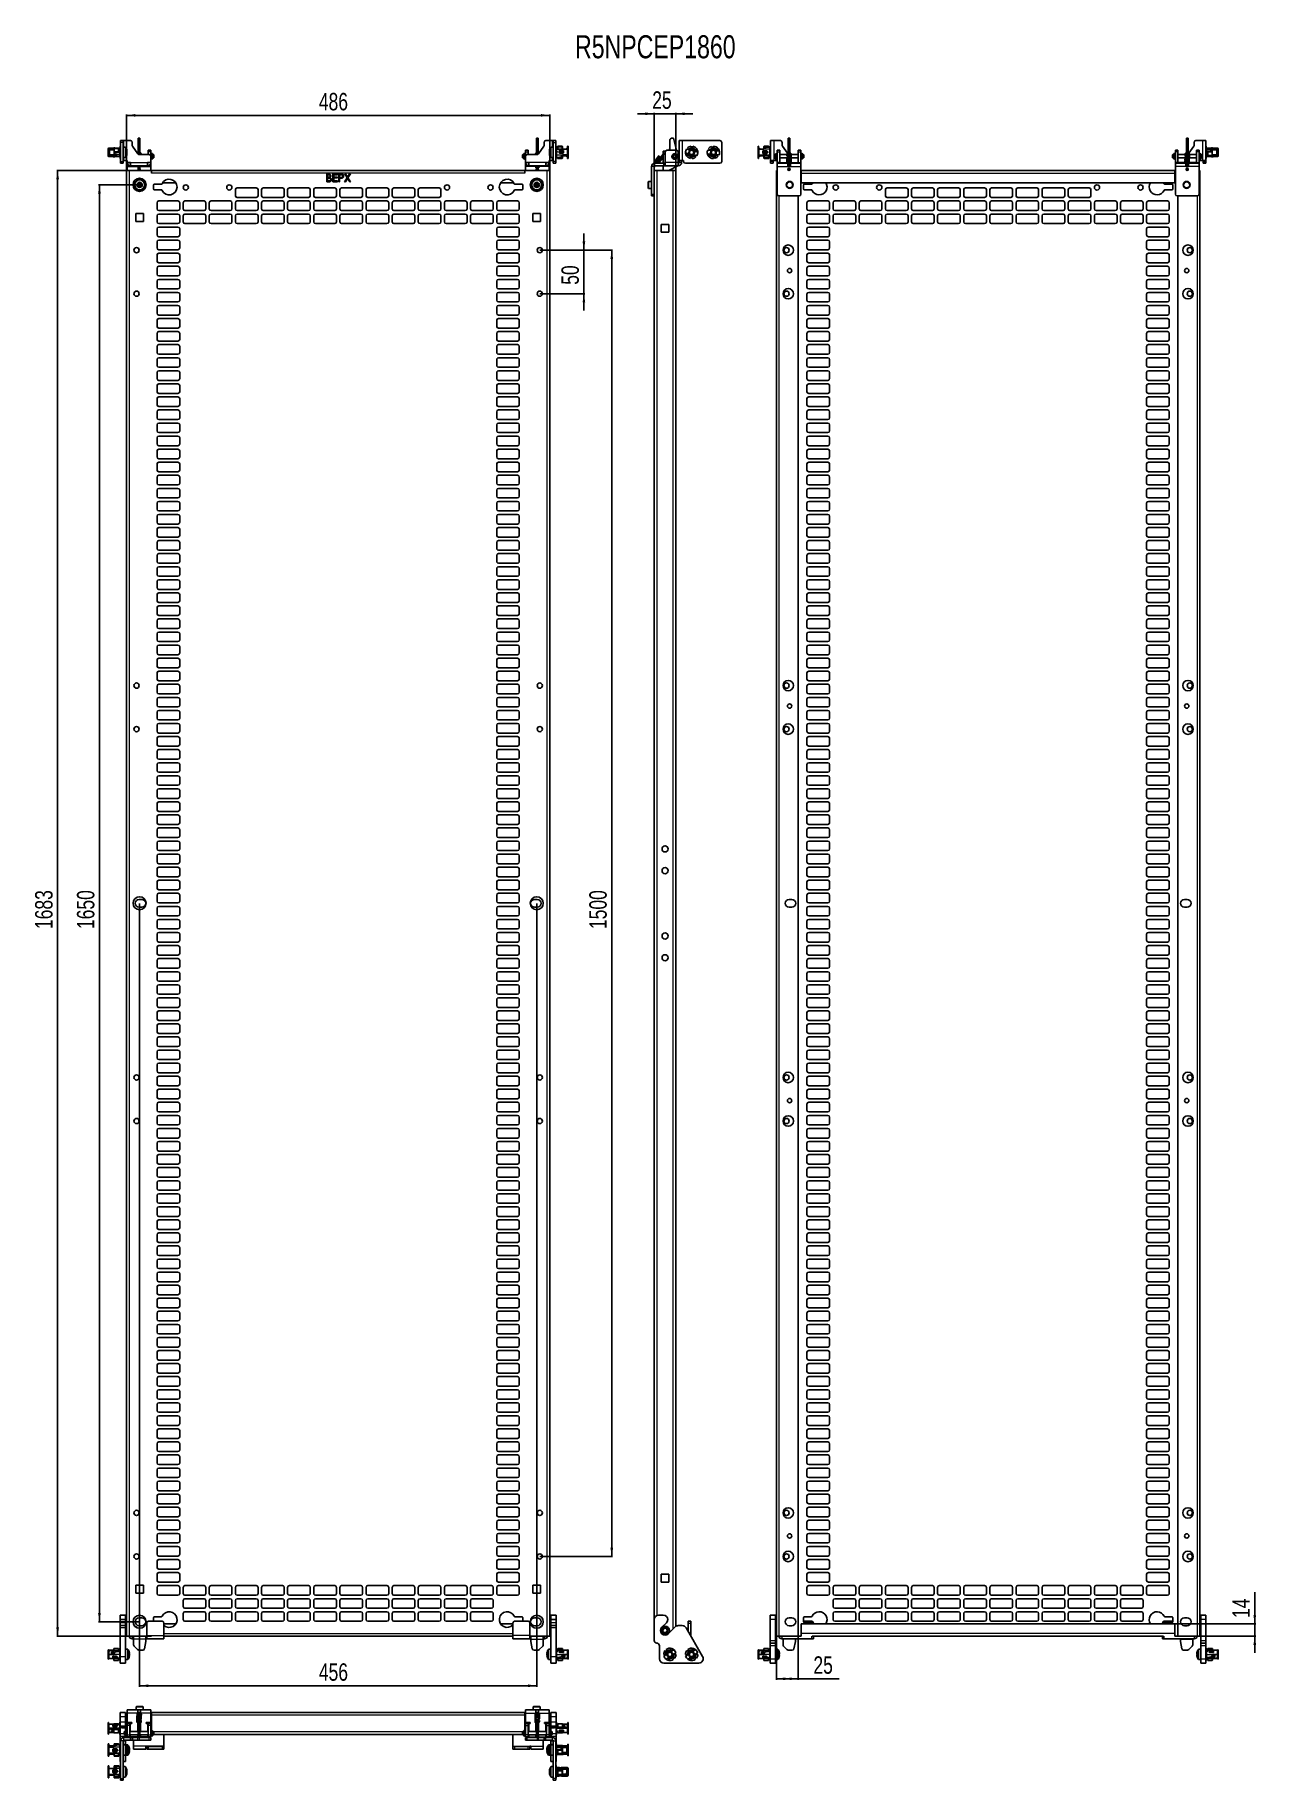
# Model space of a CAD drawing. Header units: millimetres. Extents: x -592 to 811, y -14 to 1990.
import ezdxf

# ---------------------------------------------------------------- set-up
doc = ezdxf.new("R2010")
doc.units = ezdxf.units.MM
doc.layers.add('FORMAT', color=7, linetype='Continuous')
doc.styles.add('SLDTEXTSTYLE0', font='TXT', dxfattribs={"width": 0.75})
doc.dimstyles.new('SLDDIMSTYLE0', dxfattribs={"dimtxt": 20, "dimasz": 10, "dimexe": 0, "dimexo": 0.0625, "dimgap": 5, "dimtad": 2, "dimdec": 1, "dimrnd": 1e-09, "dimzin": 12, "dimdsep": 46, "dimtxsty": 'SLDTEXTSTYLE0', "dimsah": 1, "dimcen": 0.09, "dimadec": 0, "dimazin": 3, "dimtfac": 1, "dimtofl": 0, "dimtmove": 0, "dimatfit": 3, "dimfxl": 0, "dimfrac": 2, "dimtolj": 1, "dimtzin": 12, "dimarcsym": 0})
doc.dimstyles.new('SLDDIMSTYLE1', dxfattribs={"dimtxt": 20, "dimasz": 10, "dimexe": 0, "dimexo": 0.0625, "dimgap": 5, "dimtad": 2, "dimdec": 1, "dimrnd": 1e-09, "dimzin": 12, "dimdsep": 46, "dimtxsty": 'SLDTEXTSTYLE0', "dimsah": 1, "dimcen": 0.09, "dimadec": 0, "dimazin": 3, "dimtfac": 1, "dimtmove": 0, "dimatfit": 0, "dimfxl": 0, "dimfrac": 2, "dimtolj": 1, "dimtzin": 12, "dimarcsym": 0})

msp = doc.modelspace()

# ---------------------------------------------------------------- texts
at = {"layer": 'FORMAT', "insert": (28.58, 1989.14), "char_height": 26.4583, "attachment_point": 1, "style": 'SLDTEXTSTYLE0'}
msp.add_mtext('R5NPCEP1860', dxfattribs=at)

# ---------------------------------------------------------------- blocks, each defined once
blk = doc.blocks.new('_D')
at = {"layer": 'FORMAT'}
for p, q in [((-457.9, 1833.8), (-566.6, 1833.8)), ((-565.6, 1833.8), (-565.6, 150.8)), ((-457.9, 150.8), (-566.6, 150.8))]:
    blk.add_line(p, q, dxfattribs=at)
for points in [[(-565.6, 1833.8), (-567.1, 1823.8), (-564, 1823.8)], [(-565.6, 150.8), (-564, 160.8), (-567.1, 160.8)]]:
    blk.add_solid(points, dxfattribs=at)
at = {"layer": 'FORMAT', "insert": (-591.4, 962.8), "char_height": 20, "attachment_point": 1, "rotation": 90, "style": 'SLDTEXTSTYLE0'}
blk.add_mtext('1683', dxfattribs=at)
blk = doc.blocks.new('_D_1')
at = {"layer": 'FORMAT'}
for p, q in [((-486.4, 1833.8), (-486.4, 1898.1)), ((-486.4, 1897.1), (-0.4, 1897.1)), ((-0.4, 1833.8), (-0.4, 1898.1))]:
    blk.add_line(p, q, dxfattribs=at)
for points in [[(-486.4, 1897.1), (-476.4, 1895.6), (-476.4, 1898.7)], [(-0.4, 1897.1), (-10.4, 1898.7), (-10.4, 1895.6)]]:
    blk.add_solid(points, dxfattribs=at)
at = {"layer": 'FORMAT', "insert": (-265.6, 1922.9), "char_height": 20, "attachment_point": 1, "style": 'SLDTEXTSTYLE0'}
blk.add_mtext('486', dxfattribs=at)
blk = doc.blocks.new('_D_2')
at = {"layer": 'FORMAT'}
for p, q in [((-11.9, 1742.3), (71.7, 1742.3)), ((70.7, 1742.3), (70.7, 242.3)), ((-11.9, 242.3), (71.7, 242.3))]:
    blk.add_line(p, q, dxfattribs=at)
for points in [[(70.7, 1742.3), (69.2, 1732.3), (72.3, 1732.3)], [(70.7, 242.3), (72.3, 252.3), (69.2, 252.3)]]:
    blk.add_solid(points, dxfattribs=at)
at = {"layer": 'FORMAT', "insert": (44.9, 962.8), "char_height": 20, "attachment_point": 1, "rotation": 90, "style": 'SLDTEXTSTYLE0'}
blk.add_mtext('1500', dxfattribs=at)
blk = doc.blocks.new('_D_3')
at = {"layer": 'FORMAT'}
for p, q in [((38.7, 1742.3), (38.7, 1761.6)), ((-11.9, 1742.3), (39.7, 1742.3)), ((38.7, 1742.3), (38.7, 1692.3)), ((-11.9, 1692.3), (39.7, 1692.3)), ((38.7, 1692.3), (38.7, 1673.1))]:
    blk.add_line(p, q, dxfattribs=at)
for points in [[(38.7, 1742.3), (40.3, 1752.3), (37.2, 1752.3)], [(38.7, 1692.3), (37.2, 1682.3), (40.3, 1682.3)]]:
    blk.add_solid(points, dxfattribs=at)
at = {"layer": 'FORMAT', "insert": (12.9, 1702.6), "char_height": 20, "attachment_point": 1, "rotation": 90, "style": 'SLDTEXTSTYLE0'}
blk.add_mtext('50', dxfattribs=at)
blk = doc.blocks.new('_D_4')
at = {"layer": 'FORMAT'}
for p, q in [((-471.4, 992.3), (-471.4, 92.8)), ((-15.4, 992.3), (-15.4, 92.8)), ((-471.4, 93.8), (-15.4, 93.8))]:
    blk.add_line(p, q, dxfattribs=at)
for points in [[(-471.4, 93.8), (-461.4, 92.3), (-461.4, 95.4)], [(-15.4, 93.8), (-25.4, 95.4), (-25.4, 92.3)]]:
    blk.add_solid(points, dxfattribs=at)
at = {"layer": 'FORMAT', "insert": (-265.6, 119.6), "char_height": 20, "attachment_point": 1, "style": 'SLDTEXTSTYLE0'}
blk.add_mtext('456', dxfattribs=at)
blk = doc.blocks.new('_D_5')
at = {"layer": 'FORMAT'}
for p, q in [((-471.4, 1817.3), (-518.6, 1817.3)), ((-517.6, 1817.3), (-517.6, 167.3)), ((-471.4, 167.3), (-518.6, 167.3))]:
    blk.add_line(p, q, dxfattribs=at)
for points in [[(-517.6, 1817.3), (-519.1, 1807.3), (-516, 1807.3)], [(-517.6, 167.3), (-516, 177.3), (-519.1, 177.3)]]:
    blk.add_solid(points, dxfattribs=at)
at = {"layer": 'FORMAT', "insert": (-543.4, 962.8), "char_height": 20, "attachment_point": 1, "rotation": 90, "style": 'SLDTEXTSTYLE0'}
blk.add_mtext('1650', dxfattribs=at)
blk = doc.blocks.new('_D_6')
at = {"layer": 'FORMAT'}
for p, q in [((119.4, 1899), (100.2, 1899)), ((119.4, 1833.8), (119.4, 1900)), ((119.4, 1899), (144.4, 1899)), ((144.4, 1833.8), (144.4, 1900)), ((144.4, 1899), (163.7, 1899))]:
    blk.add_line(p, q, dxfattribs=at)
for points in [[(119.4, 1899), (109.4, 1900.5), (109.4, 1897.4)], [(144.4, 1899), (154.4, 1897.4), (154.4, 1900.5)]]:
    blk.add_solid(points, dxfattribs=at)
at = {"layer": 'FORMAT', "insert": (117.2, 1924.7), "char_height": 20, "attachment_point": 1, "style": 'SLDTEXTSTYLE0'}
blk.add_mtext('25', dxfattribs=at)
blk = doc.blocks.new('_D_7')
at = {"layer": 'FORMAT'}
for p, q in [((259.9, 150.8), (259.9, 100.8)), ((284.9, 150.8), (284.9, 100.8)), ((284.9, 101.8), (259.9, 101.8)), ((284.9, 101.8), (331.9, 101.8))]:
    blk.add_line(p, q, dxfattribs=at)
for points in [[(259.9, 101.8), (269.9, 100.3), (269.9, 103.4)], [(284.9, 101.8), (274.9, 103.4), (274.9, 100.3)]]:
    blk.add_solid(points, dxfattribs=at)
at = {"layer": 'FORMAT', "insert": (302.3, 127.6), "char_height": 20, "attachment_point": 1, "style": 'SLDTEXTSTYLE0'}
blk.add_mtext('25', dxfattribs=at)
blk = doc.blocks.new('_D_8')
at = {"layer": 'FORMAT'}
for p, q in [((809.1, 164.8), (809.1, 201.2)), ((717.4, 164.8), (810.1, 164.8)), ((809.1, 164.8), (809.1, 150.8)), ((717.4, 150.8), (810.1, 150.8)), ((809.1, 150.8), (809.1, 131.6))]:
    blk.add_line(p, q, dxfattribs=at)
for points in [[(809.1, 164.8), (810.6, 174.8), (807.5, 174.8)], [(809.1, 150.8), (807.5, 140.8), (810.6, 140.8)]]:
    blk.add_solid(points, dxfattribs=at)
at = {"layer": 'FORMAT', "insert": (783.3, 171.7), "char_height": 20, "attachment_point": 1, "rotation": 90, "style": 'SLDTEXTSTYLE0'}
blk.add_mtext('14', dxfattribs=at)

# ---------------------------------------------------------------- dimensions: what is measured, and where the dimension line sits
at = {"layer": 'FORMAT'}
for base, p1, p2, dimstyle, picture, middle in [((144.44, 1898.95), (119.44, 1833.84), (144.44, 1833.84), 'SLDDIMSTYLE1', '_D_6', (131.94, 1898.95)), ((259.9, 101.84), (284.9, 150.84), (259.9, 150.84), 'SLDDIMSTYLE0', '_D_7', (317.08, 101.84))]:
    dim = msp.add_linear_dim(base=base, p1=p1, p2=p2, dimstyle=dimstyle, dxfattribs=at)
    dim.commit()
    dim.dimension.update_dxf_attribs({"geometry": picture, "text_midpoint": middle, "dimtype": 160})
for base, p1, p2, angle, dimstyle, picture, middle in [((-0.42, 1897.14), (-486.42, 1833.84), (-0.42, 1833.84), 0, 'SLDDIMSTYLE0', '_D_1', (-243.42, 1897.14)), ((-565.57, 150.83), (-457.92, 1833.85), (-457.92, 150.83), 90, 'SLDDIMSTYLE0', '_D', (-565.57, 992.34)), ((-517.57, 167.34), (-471.42, 1817.34), (-471.42, 167.34), 90, 'SLDDIMSTYLE0', '_D_5', (-517.57, 992.34)), ((38.73, 1692.34), (-11.92, 1742.34), (-11.92, 1692.34), 90, 'SLDDIMSTYLE1', '_D_3', (38.73, 1717.34)), ((70.73, 242.34), (-11.92, 1742.34), (-11.92, 242.34), 90, 'SLDDIMSTYLE0', '_D_2', (70.73, 992.34)), ((-15.42, 93.84), (-471.42, 992.34), (-15.42, 992.34), 0, 'SLDDIMSTYLE0', '_D_4', (-243.42, 93.84)), ((809.05, 150.83), (717.4, 164.83), (717.4, 150.83), 90, 'SLDDIMSTYLE1', '_D_8', (809.05, 186.45))]:
    dim = msp.add_linear_dim(base=base, p1=p1, p2=p2, angle=angle, dimstyle=dimstyle, dxfattribs=at)
    dim.commit()
    dim.dimension.update_dxf_attribs({"geometry": picture, "text_midpoint": middle, "dimtype": 160})

# ---------------------------------------------------------------- linework, layer by layer
at = {"color": 7, "linetype": 'Continuous', "lineweight": 25}
for p, q in [((-493.42, 1868.14), (-490.42, 1868.14)), ((-493.42, 1866.14), (-493.42, 1868.14)), ((-493.42, 1866.14), (-493.42, 1844.14)), ((-490.42, 1868.14), (-490.42, 1866.14)), ((-489.62, 1868.14), (-490.42, 1868.14)), ((-490.42, 1866.14), (-490.42, 1844.14)), ((-489.62, 1868.14), (-481.92, 1868.14)), ((-479.92, 1866.14), (-479.92, 1862.77)), ((-473.02, 1871.14), (-471.02, 1871.14)), ((-473.02, 1870.77), (-473.02, 1871.14)), ((-473.02, 1870.77), (-473.02, 1856.14)), ((-471.02, 1871.14), (-471.02, 1870.77)), ((-471.02, 1870.77), (-471.02, 1856.14)), ((-15.82, 1871.14), (-13.82, 1871.14)), ((-15.82, 1870.77), (-15.82, 1871.14)), ((-15.82, 1870.77), (-15.82, 1856.14)), ((-13.82, 1871.14), (-13.82, 1870.77)), ((-13.82, 1870.77), (-13.82, 1856.14)), ((-6.92, 1866.14), (-6.92, 1862.77)), ((2.78, 1868.14), (-4.92, 1868.14)), ((2.78, 1868.14), (3.58, 1868.14)), ((3.58, 1868.14), (3.58, 1866.14)), ((6.58, 1868.14), (3.58, 1868.14)), ((3.58, 1866.14), (3.58, 1844.14)), ((6.58, 1866.14), (6.58, 1868.14)), ((6.58, 1866.14), (6.58, 1844.14)), ((137.33, 1859.14), (137.33, 1868.14)), ((140.33, 1871.14), (140.95, 1871.14)), ((141.43, 1870.77), (145.1, 1857.14)), ((147.94, 1868.14), (147.94, 1845.14)), ((147.94, 1868.14), (151.74, 1868.14)), ((151.74, 1868.14), (194.94, 1868.14)), ((196.94, 1866.14), (196.94, 1844.14)), ((256.7, 1868.14), (252.9, 1868.14)), ((252.9, 1868.14), (252.9, 1845.14)), ((256.7, 1868.14), (264.4, 1868.14)), ((266.4, 1866.14), (266.4, 1862.77)), ((273.3, 1871.14), (275.3, 1871.14)), ((273.3, 1868.14), (273.3, 1871.14)), ((273.3, 1859.14), (273.3, 1868.14)), ((275.3, 1871.14), (275.3, 1868.14)), ((275.3, 1859.14), (275.3, 1868.14)), ((730.5, 1871.14), (732.5, 1871.14)), ((730.5, 1868.14), (730.5, 1871.14)), ((730.5, 1859.14), (730.5, 1868.14)), ((732.5, 1871.14), (732.5, 1868.14)), ((732.5, 1859.14), (732.5, 1868.14)), ((739.4, 1866.14), (739.4, 1862.77)), ((749.1, 1868.14), (741.4, 1868.14)), ((749.1, 1868.14), (752.9, 1868.14)), ((752.9, 1868.14), (752.9, 1845.14)), ((-507.42, 1857.94), (-507.42, 1858.79)), ((-507.42, 1857.94), (-506.92, 1857.94)), ((-507.42, 1856.52), (-507.42, 1857.94)), ((-506.92, 1856.52), (-507.42, 1856.52)), ((-507.42, 1856.28), (-507.42, 1856.52)), ((-506.92, 1856.28), (-507.42, 1856.28)), ((-507.42, 1851.99), (-507.42, 1856.28)), ((-506.92, 1851.99), (-507.42, 1851.99)), ((-507.42, 1850.49), (-507.42, 1851.99)), ((-506.92, 1857.94), (-506.92, 1856.52)), ((-506.92, 1856.52), (-506.92, 1856.28)), ((-506.92, 1856.28), (-506.92, 1851.99)), ((-502.02, 1859.49), (-506.72, 1859.49)), ((-504.72, 1858.5), (-506.72, 1858.5)), ((-506.72, 1857.27), (-506.72, 1857.07)), ((-506.22, 1856.89), (-506.72, 1856.89)), ((-506.72, 1856.89), (-506.72, 1856.66)), ((-506.72, 1856.66), (-506.22, 1856.66)), ((-506.72, 1856.48), (-506.72, 1856.06)), ((-506.42, 1856.06), (-506.72, 1856.06)), ((-506.72, 1856.06), (-506.72, 1855.91)), ((-506.72, 1855.91), (-506.42, 1855.91)), ((-506.72, 1853.36), (-506.42, 1853.36)), ((-506.72, 1852.61), (-506.42, 1852.61)), ((-506.72, 1852), (-506.72, 1852.61)), ((-506.72, 1852), (-501.12, 1852)), ((-501.12, 1851.7), (-506.72, 1851.7)), ((-506.72, 1849.79), (-502.02, 1849.79)), ((-506.42, 1852.14), (-506.42, 1856.66)), ((-506.42, 1852.14), (-506.29, 1852)), ((-506.22, 1856.66), (-506.22, 1856.89)), ((-505.92, 1857.02), (-505.92, 1852)), ((-500.82, 1857.64), (-505.25, 1857.64)), ((-504.72, 1858.1), (-504.72, 1858.5)), ((-500.82, 1858.5), (-504.72, 1858.5)), ((-504.72, 1858.1), (-500.82, 1858.1)), ((-502.02, 1859.49), (-502.02, 1859.48)), ((-502.02, 1859.46), (-502.02, 1859.48)), ((-502.02, 1850), (-502.02, 1850.13)), ((-502.02, 1850), (-502.02, 1849.79)), ((-502.02, 1849.8), (-500.93, 1849.61)), ((-498.22, 1859.38), (-501.52, 1859.38)), ((-498.22, 1850.34), (-501.52, 1850.34)), ((-501.12, 1852), (-499.97, 1853.59)), ((-499.97, 1853.29), (-501.12, 1851.7)), ((-501.12, 1852), (-501.12, 1851.7)), ((-500.82, 1858.95), (-500.71, 1859.19)), ((-500.82, 1855.35), (-500.82, 1858.95)), ((-500.82, 1855.35), (-500.71, 1855.23)), ((-500.82, 1854.16), (-500.82, 1855.35)), ((-500.82, 1854.16), (-500.71, 1854.02)), ((-500.82, 1852.41), (-500.82, 1854.16)), ((-500.71, 1859.19), (-500.71, 1855.23)), ((-495.62, 1859.19), (-500.71, 1859.19)), ((-495.62, 1855.23), (-500.71, 1855.23)), ((-500.71, 1855.23), (-500.71, 1854.02)), ((-499.48, 1854.02), (-500.71, 1854.02)), ((-500.71, 1854.02), (-500.71, 1852.57)), ((-499.5, 1859.42), (-499.42, 1859.38)), ((-498.22, 1849.9), (-499.42, 1849.9)), ((-499.1, 1850.15), (-499.21, 1850.34)), ((-499.1, 1850.15), (-499.1, 1850.14)), ((-497.22, 1854.68), (-498.06, 1854.57)), ((-494.4, 1859.49), (-497.05, 1859.49)), ((-497.05, 1849.79), (-494.4, 1849.79)), ((-497.02, 1849.79), (-497.05, 1849.79)), ((-495.62, 1854.69), (-497.03, 1854.69)), ((-497.03, 1854.48), (-494.87, 1854.48)), ((-497.02, 1849.79), (-497.02, 1849.92)), ((-495.62, 1855.23), (-495.62, 1859.19)), ((-495.62, 1859.19), (-495.42, 1859.05)), ((-495.62, 1855.23), (-495.42, 1855.3)), ((-495.62, 1854.69), (-495.62, 1855.23)), ((-495.42, 1854.77), (-495.62, 1854.69)), ((-495.42, 1859.05), (-495.42, 1855.3)), ((-494.12, 1858.5), (-495.42, 1858.5)), ((-495.42, 1858.1), (-494.12, 1858.1)), ((-495.42, 1855.3), (-495.42, 1854.77)), ((-494.87, 1854.79), (-495.42, 1854.79)), ((-494.92, 1849.82), (-494.92, 1849.84)), ((-494.37, 1859.49), (-494.12, 1859.49)), ((-494.37, 1849.96), (-494.12, 1849.96)), ((-494.37, 1849.79), (-494.12, 1849.79)), ((-494.22, 1858.1), (-494.22, 1854.43)), ((-493.92, 1857.64), (-494.22, 1857.64)), ((-493.92, 1854.48), (-494.22, 1854.44)), ((-494.12, 1854.19), (-494.12, 1853.89)), ((-494.12, 1853.89), (-494.12, 1851.7)), ((-493.92, 1851.94), (-493.92, 1861.74)), ((-493.42, 1861.74), (-493.92, 1861.74)), ((-493.92, 1851.94), (-493.42, 1851.94)), ((-493.92, 1851.58), (-493.92, 1850.34)), ((-493.92, 1847.79), (-493.92, 1850.34)), ((-493.92, 1850.34), (-493.42, 1850.34)), ((-493.42, 1847.79), (-493.92, 1847.79)), ((-493.92, 1847.79), (-493.92, 1847.54)), ((-493.42, 1847.54), (-493.92, 1847.54)), ((-493.43, 1851.64), (-493.42, 1851.64)), ((-493.42, 1842.14), (-493.42, 1844.14)), ((-488.1, 1860.64), (-490.42, 1860.64)), ((-490.42, 1848.64), (-488.1, 1848.64)), ((-490.42, 1845.14), (-489.62, 1845.14)), ((-490.42, 1844.14), (-490.42, 1842.14)), ((-485.62, 1845.14), (-489.62, 1845.14)), ((-485.62, 1842.94), (-485.62, 1845.14)), ((-479.56, 1861.62), (-473.52, 1852.99)), ((-473.02, 1856.14), (-471.02, 1856.14)), ((-473.02, 1852.64), (-473.02, 1856.14)), ((-471.02, 1852.64), (-473.02, 1852.64)), ((-473.02, 1852.64), (-473.02, 1852.49)), ((-471.88, 1852.14), (-460.42, 1852.14)), ((-471.02, 1856.14), (-471.02, 1852.64)), ((-471.02, 1852.64), (-471.02, 1852.14)), ((-470.1, 1852.61), (-470.1, 1852.14)), ((-470.1, 1852.61), (-470.1, 1852.61)), ((-469.5, 1852.14), (-469.5, 1852.62)), ((-461.42, 1857.14), (-458.42, 1857.14)), ((-461.42, 1855.14), (-461.42, 1857.14)), ((-461.42, 1855.14), (-461.42, 1852.14)), ((-458.42, 1857.14), (-458.42, 1855.14)), ((-458.42, 1855.14), (-458.42, 1850.14)), ((-458.39, 1852.04), (-458.42, 1852.04)), ((-458.42, 1850.14), (-458.42, 1842.94)), ((-458.42, 1848.24), (-458.39, 1848.24)), ((-458.39, 1852.55), (-458.39, 1849.81)), ((-458.39, 1849.81), (-458.39, 1847.85)), ((-456.49, 1849.81), (-456.49, 1852.55)), ((-455.47, 1852.04), (-456.49, 1852.04)), ((-456.49, 1847.85), (-456.49, 1849.81)), ((-456.49, 1848.24), (-455.47, 1848.24)), ((-454.97, 1851.75), (-455.47, 1852.04)), ((-455.47, 1848.24), (-455.47, 1852.04)), ((-455.47, 1848.24), (-454.97, 1848.53)), ((-454.97, 1851.75), (-454.97, 1848.53)), ((-31.27, 1852.04), (-31.77, 1851.75)), ((-31.77, 1848.53), (-31.77, 1851.75)), ((-31.77, 1848.53), (-31.27, 1848.24)), ((-30.33, 1852.04), (-31.27, 1852.04)), ((-31.27, 1852.04), (-31.27, 1848.24)), ((-31.27, 1848.24), (-30.33, 1848.24)), ((-30.33, 1852.51), (-30.33, 1851.14)), ((-30.33, 1851.14), (-30.33, 1847.81)), ((-28.43, 1851.14), (-28.43, 1852.51)), ((-28.42, 1852.04), (-28.43, 1852.04)), ((-28.43, 1847.81), (-28.43, 1851.14)), ((-28.43, 1848.24), (-28.42, 1848.24)), ((-25.42, 1857.14), (-28.42, 1857.14)), ((-28.42, 1857.14), (-28.42, 1855.14)), ((-28.42, 1855.14), (-28.42, 1850.14)), ((-28.42, 1850.14), (-28.42, 1842.94)), ((-14.97, 1852.14), (-26.42, 1852.14)), ((-25.42, 1855.14), (-25.42, 1857.14)), ((-25.42, 1855.14), (-25.42, 1852.14)), ((-17.39, 1852.23), (-17.39, 1852.14)), ((-16.79, 1852.14), (-16.79, 1852.24)), ((-15.82, 1856.14), (-13.82, 1856.14)), ((-15.82, 1852.64), (-15.82, 1856.14)), ((-13.82, 1852.64), (-15.82, 1852.64)), ((-15.82, 1852.64), (-15.82, 1852.14)), ((-13.82, 1856.14), (-13.82, 1852.64)), ((-13.82, 1852.64), (-13.82, 1852.49)), ((-7.29, 1861.62), (-13.33, 1852.99)), ((-1.22, 1845.14), (2.78, 1845.14)), ((-1.22, 1842.94), (-1.22, 1845.14)), ((-0.82, 1852.78), (-0.85, 1852.78)), ((3.58, 1860.64), (1.25, 1860.64)), ((1.25, 1848.64), (3.58, 1848.64)), ((3.58, 1845.14), (2.78, 1845.14)), ((3.58, 1844.14), (3.58, 1842.14)), ((7.08, 1861.74), (6.58, 1861.74)), ((6.58, 1856.5), (7.08, 1856.5)), ((6.58, 1854.66), (7.08, 1854.66)), ((7.08, 1850.34), (6.58, 1850.34)), ((7.08, 1849.02), (6.58, 1849.02)), ((6.58, 1847.54), (7.08, 1847.54)), ((6.58, 1842.14), (6.58, 1844.14)), ((7.08, 1861.74), (7.08, 1856.5)), ((7.08, 1858.57), (7.31, 1858.5)), ((7.08, 1855.96), (7.08, 1856.5)), ((7.08, 1854.66), (7.08, 1850.34)), ((7.08, 1851.15), (7.28, 1851.18)), ((7.08, 1850.34), (7.08, 1849.02)), ((7.08, 1849.02), (7.08, 1847.54)), ((7.1, 1851.64), (7.28, 1851.64)), ((7.28, 1859.76), (7.28, 1860.08)), ((7.28, 1859.46), (7.28, 1859.76)), ((7.28, 1859.46), (7.28, 1859.08)), ((7.28, 1858.5), (17.88, 1858.5)), ((7.53, 1855.91), (7.28, 1855.91)), ((7.53, 1855.78), (7.28, 1855.78)), ((7.53, 1854.65), (7.28, 1854.65)), ((7.28, 1849.51), (7.28, 1851.7)), ((7.28, 1849.19), (7.28, 1849.51)), ((8.58, 1858.79), (7.38, 1858.79)), ((7.38, 1858.49), (7.38, 1858.79)), ((7.38, 1854.62), (7.38, 1855.78)), ((8.58, 1860.58), (8.03, 1860.58)), ((8.58, 1860.36), (8.03, 1860.36)), ((8.03, 1860.06), (8.58, 1860.06)), ((10.18, 1848.91), (8.03, 1848.91)), ((8.58, 1848.69), (8.03, 1848.69)), ((8.08, 1855.37), (8.08, 1855.2)), ((8.78, 1861.64), (8.58, 1861.52)), ((8.58, 1860.9), (8.58, 1861.52)), ((8.78, 1860.97), (8.58, 1860.9)), ((8.58, 1858.5), (8.58, 1860.9)), ((8.58, 1847.85), (8.58, 1848.91)), ((8.58, 1847.85), (8.78, 1847.76)), ((8.58, 1847.75), (8.58, 1847.85)), ((8.58, 1847.75), (8.78, 1847.64)), ((13.86, 1861.64), (8.78, 1861.64)), ((8.78, 1861.64), (8.78, 1860.97)), ((8.78, 1861.64), (13.86, 1861.64)), ((8.78, 1860.97), (8.78, 1858.5)), ((8.78, 1860.97), (13.86, 1860.97)), ((8.78, 1848.91), (8.78, 1847.76)), ((8.78, 1847.76), (13.86, 1847.76)), ((8.78, 1847.76), (8.78, 1847.64)), ((8.78, 1847.64), (13.86, 1847.64)), ((8.78, 1847.64), (13.86, 1847.64)), ((10.18, 1855.76), (10.18, 1854.81)), ((11.38, 1856.89), (14.68, 1856.89)), ((14.68, 1856.66), (11.38, 1856.66)), ((14.68, 1853.71), (11.38, 1853.71)), ((11.38, 1853.6), (14.68, 1853.6)), ((12.25, 1855.23), (12.25, 1855.27)), ((12.57, 1854.77), (12.82, 1854.72)), ((12.9, 1854.71), (12.82, 1854.72)), ((13.12, 1850.11), (14.28, 1851.7)), ((13.65, 1850.84), (13.86, 1850.84)), ((13.98, 1861.44), (13.86, 1861.64)), ((13.86, 1860.97), (13.86, 1861.64)), ((13.86, 1858.5), (13.86, 1860.97)), ((13.98, 1860.85), (13.86, 1860.97)), ((13.86, 1856), (13.86, 1856.66)), ((13.86, 1853.71), (13.86, 1854.63)), ((13.86, 1850.84), (13.86, 1851.13)), ((13.86, 1850.84), (13.98, 1850.98)), ((13.86, 1847.76), (13.86, 1850.84)), ((13.86, 1847.76), (13.98, 1847.93)), ((13.86, 1847.64), (13.98, 1847.84)), ((13.86, 1847.64), (13.86, 1847.76)), ((13.98, 1861.44), (13.98, 1860.85)), ((13.98, 1860.85), (13.98, 1858.5)), ((13.98, 1858.59), (14.05, 1858.5)), ((13.98, 1856.66), (13.98, 1856.06)), ((13.98, 1854.65), (13.98, 1853.68)), ((13.98, 1851.29), (13.98, 1850.98)), ((17.88, 1851.18), (13.98, 1851.18)), ((13.98, 1850.98), (13.98, 1847.93)), ((13.98, 1850.78), (17.88, 1850.78)), ((13.98, 1850.69), (14.05, 1850.78)), ((13.98, 1847.93), (13.98, 1847.84)), ((14.23, 1851.64), (19.08, 1851.64)), ((14.28, 1851.7), (19.88, 1851.7)), ((15.18, 1856.44), (15.18, 1856.07)), ((15.18, 1854.49), (15.18, 1856.07)), ((15.18, 1854.49), (15.18, 1854.1)), ((17.88, 1858.5), (19.88, 1858.5)), ((17.88, 1851.18), (17.88, 1850.78)), ((19.08, 1851.64), (19.14, 1851.7)), ((19.08, 1851.64), (19.08, 1851.7)), ((19.38, 1859.38), (19.88, 1859.38)), ((19.38, 1850.39), (19.38, 1849.9)), ((19.88, 1850.39), (19.38, 1850.39)), ((19.38, 1849.9), (19.88, 1849.9)), ((19.88, 1850.39), (19.88, 1850.63)), ((19.88, 1849.9), (19.88, 1850.39)), ((20.58, 1861.64), (20.08, 1861.64)), ((20.08, 1861.63), (20.08, 1861.64)), ((20.08, 1861.63), (20.58, 1861.63)), ((20.08, 1858.7), (20.08, 1861.63)), ((20.08, 1858.7), (20.58, 1858.7)), ((20.08, 1858.48), (20.08, 1858.7)), ((20.08, 1849.09), (20.08, 1851.72)), ((20.08, 1849.09), (20.58, 1849.09)), ((20.08, 1847.64), (20.08, 1849.09)), ((20.08, 1847.64), (20.58, 1847.64)), ((20.08, 1847.64), (20.58, 1847.64)), ((20.08, 1847.64), (20.08, 1847.64)), ((20.55, 1852.02), (20.58, 1852.02)), ((20.58, 1861.64), (20.58, 1861.63)), ((20.58, 1861.63), (20.58, 1858.7)), ((20.58, 1858.7), (20.58, 1857.94)), ((20.58, 1857.94), (20.58, 1852.12)), ((20.58, 1852.12), (20.58, 1852.02)), ((20.58, 1852.02), (20.58, 1849.09)), ((20.58, 1849.09), (20.58, 1847.64)), ((20.58, 1847.64), (20.58, 1847.64)), ((119.51, 1843.93), (119.55, 1843.89)), ((119.91, 1844.45), (119.96, 1844.4)), ((120.31, 1844.96), (120.36, 1844.91)), ((120.6, 1843.88), (120.59, 1844.02)), ((120.72, 1845.47), (120.76, 1845.42)), ((121, 1844.39), (120.99, 1844.53)), ((121.12, 1845.98), (121.17, 1845.93)), ((121.4, 1844.91), (121.39, 1845.04)), ((121.52, 1846.49), (121.57, 1846.44)), ((121.8, 1845.43), (121.79, 1845.56)), ((121.97, 1847.37), (121.92, 1847.34)), ((121.92, 1847), (121.97, 1846.95)), ((122.2, 1845.94), (122.19, 1846.07)), ((125.89, 1848.99), (126.28, 1848.68)), ((126.65, 1849.16), (126.26, 1849.46)), ((126.28, 1848.68), (126.36, 1848.62)), ((126.73, 1849.09), (126.65, 1849.16)), ((129.8, 1852.66), (127.01, 1849.13)), ((127.01, 1849.13), (127.01, 1849.13)), ((127.48, 1848.76), (130.27, 1852.29)), ((127.62, 1848.44), (129.64, 1851.17)), ((129.64, 1852.77), (128.43, 1851.23)), ((129.64, 1852.46), (129.64, 1855.64)), ((129.64, 1842.14), (129.64, 1851.49)), ((130.14, 1856.14), (132.41, 1856.14)), ((130.27, 1852.29), (130.27, 1852.29)), ((132.14, 1855.14), (132.14, 1842.94)), ((145.14, 1857.14), (134.14, 1857.14)), ((147.14, 1842.94), (147.14, 1855.14)), ((151.74, 1845.14), (147.94, 1845.14)), ((147.94, 1842.94), (147.94, 1845.14)), ((150.94, 1842.94), (150.94, 1845.14)), ((153.24, 1845.14), (151.74, 1845.14)), ((153.24, 1844.14), (153.24, 1845.14)), ((155.45, 1854.28), (158.46, 1853.48)), ((158.67, 1851.64), (156.38, 1851.15)), ((156.38, 1851.15), (156.48, 1851.37)), ((156.48, 1851.37), (158.55, 1851.81)), ((156.61, 1858.42), (156.49, 1858.5)), ((159.57, 1857.63), (156.56, 1858.44)), ((159.06, 1858.39), (157.69, 1859.91)), ((157.81, 1853.22), (158.28, 1853.36)), ((158.69, 1851.26), (158.42, 1851.58)), ((158.69, 1851.26), (158.84, 1851.39)), ((158.76, 1857.85), (159.2, 1858.24)), ((158.84, 1851.39), (159.36, 1851.86)), ((159.06, 1858.39), (159.2, 1858.24)), ((159.07, 1851.93), (159.27, 1851.97)), ((159.2, 1858.24), (159.67, 1857.72)), ((159.25, 1851.76), (159.2, 1851.75)), ((159.53, 1857.87), (159.34, 1857.69)), ((161.51, 1849.61), (161.15, 1847.66)), ((161.56, 1849.58), (162.79, 1849.52)), ((162.04, 1859.73), (161.88, 1861.71)), ((163.32, 1859.69), (162.09, 1859.76)), ((162.85, 1849.54), (163, 1847.56)), ((163.37, 1859.66), (163.74, 1861.62)), ((165.69, 1851.03), (165.22, 1851.55)), ((165.32, 1851.64), (168.32, 1850.84)), ((165.36, 1851.41), (165.55, 1851.58)), ((166.05, 1857.88), (165.53, 1857.41)), ((165.82, 1857.35), (165.62, 1857.31)), ((165.64, 1857.52), (165.69, 1857.53)), ((166.13, 1851.43), (165.69, 1851.03)), ((165.82, 1850.89), (165.69, 1851.03)), ((165.82, 1850.89), (167.2, 1849.36)), ((166.2, 1858.02), (166.05, 1857.88)), ((166.2, 1858.02), (166.47, 1857.69)), ((166.21, 1857.64), (168.51, 1858.13)), ((168.41, 1857.9), (166.34, 1857.46)), ((169.44, 1854.99), (166.43, 1855.8)), ((167.08, 1856.06), (166.6, 1855.91)), ((168.28, 1850.85), (168.4, 1850.77)), ((168.41, 1857.9), (168.51, 1858.13)), ((180.64, 1852.99), (183.74, 1852.76)), ((181.01, 1857.28), (180.87, 1857.33)), ((184.07, 1857.05), (180.96, 1857.28)), ((183.43, 1857.7), (181.8, 1858.94)), ((184.3, 1850.99), (182.13, 1850.08)), ((182.13, 1850.08), (182.19, 1850.32)), ((182.19, 1850.32), (184.14, 1851.14)), ((183.15, 1852.38), (183.59, 1852.61)), ((183.23, 1857.11), (183.59, 1857.58)), ((183.43, 1857.7), (183.59, 1857.58)), ((183.59, 1857.58), (184.14, 1857.15)), ((183.98, 1857.27), (183.83, 1857.06)), ((184.07, 1857.21), (183.92, 1857.06)), ((184.38, 1850.62), (184.06, 1850.89)), ((184.38, 1850.62), (184.51, 1850.78)), ((184.51, 1850.78), (184.93, 1851.34)), ((184.64, 1851.35), (184.82, 1851.42)), ((184.84, 1851.22), (184.79, 1851.19)), ((186.1, 1859.57), (185.58, 1861.49)), ((187.37, 1859.77), (186.15, 1859.6)), ((187.43, 1859.75), (187.42, 1861.74)), ((187.46, 1849.52), (187.47, 1847.54)), ((187.52, 1849.5), (188.74, 1849.67)), ((188.79, 1849.7), (189.31, 1847.79)), ((190.38, 1858.5), (189.96, 1857.94)), ((190.05, 1858.06), (190.1, 1858.08)), ((190.25, 1857.93), (190.07, 1857.85)), ((190.5, 1858.65), (190.38, 1858.5)), ((190.5, 1858.65), (190.83, 1858.38)), ((190.59, 1858.29), (192.76, 1859.19)), ((192.7, 1858.95), (190.74, 1858.13)), ((191.3, 1851.7), (190.75, 1852.12)), ((190.82, 1852.23), (193.93, 1851.99)), ((190.82, 1852.07), (190.97, 1852.22)), ((190.91, 1852), (191.06, 1852.21)), ((194.25, 1856.28), (191.14, 1856.52)), ((191.74, 1856.89), (191.3, 1856.66)), ((191.66, 1852.16), (191.3, 1851.7)), ((191.46, 1851.58), (191.3, 1851.7)), ((191.46, 1851.58), (193.09, 1850.34)), ((192.7, 1858.95), (192.76, 1859.19)), ((193.88, 1852), (194.01, 1851.94)), ((239.4, 1861.64), (238.9, 1861.64)), ((238.9, 1860.88), (238.9, 1861.64)), ((239.4, 1860.88), (238.9, 1860.88)), ((238.9, 1857.81), (238.9, 1860.88)), ((238.91, 1857.81), (238.9, 1857.81)), ((238.9, 1857.72), (238.9, 1857.81)), ((238.9, 1851.86), (238.9, 1857.72)), ((238.9, 1850.79), (238.9, 1851.86)), ((239.4, 1850.79), (238.9, 1850.79)), ((238.9, 1847.72), (238.9, 1850.79)), ((239.4, 1847.72), (238.9, 1847.72)), ((238.9, 1847.64), (238.9, 1847.72)), ((238.9, 1847.64), (239.4, 1847.64)), ((239.4, 1861.64), (239.4, 1860.88)), ((239.4, 1860.88), (239.4, 1858.22)), ((239.4, 1851.41), (239.4, 1850.79)), ((239.4, 1850.79), (239.4, 1847.72)), ((239.4, 1847.72), (239.4, 1847.64)), ((240.1, 1859.38), (239.6, 1859.38)), ((240.1, 1859.1), (239.6, 1859.1)), ((239.6, 1859.1), (239.6, 1858.64)), ((239.6, 1858.64), (240.1, 1858.64)), ((245.2, 1858.24), (239.6, 1858.24)), ((241.6, 1851.39), (239.6, 1851.39)), ((240.1, 1850.17), (239.6, 1850.17)), ((240.1, 1858.64), (240.1, 1859.1)), ((241.6, 1850.78), (240.93, 1850.78)), ((245.2, 1851.03), (241.21, 1851.03)), ((241.6, 1858.24), (241.6, 1858.5)), ((245.42, 1858.5), (241.6, 1858.5)), ((252.2, 1851.39), (241.6, 1851.39)), ((245.42, 1850.78), (241.6, 1850.78)), ((244.3, 1855.68), (244.3, 1856.06)), ((244.3, 1855.68), (244.3, 1854.09)), ((244.3, 1853.7), (244.3, 1854.09)), ((248.1, 1856.53), (244.8, 1856.53)), ((244.8, 1856.34), (248.1, 1856.34)), ((244.8, 1853.36), (248.1, 1853.36)), ((248.1, 1853.22), (244.8, 1853.22)), ((246.36, 1859.58), (245.2, 1858.24)), ((245.2, 1851.39), (245.2, 1851.03)), ((245.5, 1850.69), (245.2, 1851.03)), ((245.22, 1851.39), (245.5, 1851.06)), ((245.62, 1861.64), (245.5, 1861.44)), ((245.5, 1861.43), (245.62, 1861.64)), ((245.5, 1858.59), (245.5, 1861.43)), ((245.5, 1855.61), (245.5, 1856.34)), ((245.5, 1853.36), (245.5, 1854.2)), ((245.5, 1849.04), (245.5, 1851.39)), ((245.62, 1848.96), (245.5, 1849.04)), ((245.5, 1847.84), (245.5, 1849.04)), ((245.5, 1847.84), (245.62, 1847.64)), ((245.5, 1847.84), (245.5, 1847.84)), ((245.62, 1847.64), (245.5, 1847.84)), ((245.62, 1861.64), (245.62, 1858.72)), ((250.7, 1861.64), (245.62, 1861.64)), ((245.62, 1856.34), (245.62, 1855.59)), ((245.62, 1854.21), (245.62, 1853.36)), ((245.62, 1851.39), (245.62, 1848.96)), ((250.7, 1848.96), (245.62, 1848.96)), ((245.62, 1848.96), (245.62, 1847.64)), ((250.7, 1847.64), (245.62, 1847.64)), ((246.59, 1854.35), (246.64, 1854.35)), ((247.23, 1854.89), (247.23, 1854.85)), ((249.3, 1860.58), (251.45, 1860.58)), ((249.3, 1854.41), (249.3, 1855.37)), ((250.9, 1861.52), (250.7, 1861.64)), ((250.7, 1860.58), (250.7, 1861.64)), ((250.7, 1861.64), (250.9, 1861.52)), ((250.7, 1848.96), (250.7, 1851.39)), ((250.9, 1849.01), (250.7, 1848.96)), ((250.7, 1847.64), (250.7, 1848.96)), ((250.7, 1847.64), (250.9, 1847.75)), ((250.9, 1847.75), (250.7, 1847.64)), ((250.9, 1861.52), (250.9, 1860.58)), ((250.9, 1851.39), (250.9, 1849.01)), ((250.9, 1850.49), (252.1, 1850.49)), ((251.45, 1849.06), (250.9, 1849.06)), ((250.9, 1849.01), (250.9, 1847.75)), ((250.9, 1848.69), (251.45, 1848.69)), ((250.9, 1847.75), (250.9, 1847.75)), ((251.4, 1854.81), (251.4, 1854.97)), ((251.95, 1855.52), (252.2, 1855.52)), ((251.95, 1855.43), (252.2, 1855.43)), ((251.95, 1854.29), (252.2, 1854.29)), ((251.95, 1854.25), (252.2, 1854.25)), ((252.1, 1855.43), (252.1, 1854.29)), ((252.1, 1851.41), (252.1, 1850.49)), ((252.4, 1850.8), (252.1, 1850.86)), ((252.4, 1850.54), (252.1, 1850.63)), ((252.2, 1860.08), (252.2, 1858.24)), ((252.4, 1858.48), (252.2, 1858.43)), ((252.2, 1850.84), (252.2, 1851.39)), ((252.2, 1849.56), (252.2, 1850.01)), ((252.2, 1849.56), (252.2, 1849.19)), ((252.9, 1861.74), (252.4, 1861.74)), ((252.4, 1860.96), (252.4, 1861.74)), ((252.4, 1859.91), (252.4, 1860.96)), ((252.4, 1860.96), (252.9, 1860.96)), ((252.4, 1855.93), (252.4, 1859.91)), ((252.4, 1859.91), (252.9, 1859.91)), ((252.9, 1855.93), (252.4, 1855.93)), ((252.4, 1855.56), (252.4, 1855.93)), ((252.4, 1854.24), (252.4, 1854.08)), ((252.4, 1847.54), (252.4, 1854.08)), ((252.9, 1854.08), (252.4, 1854.08)), ((252.4, 1847.54), (252.9, 1847.54)), ((252.9, 1845.14), (256.7, 1845.14)), ((252.9, 1844.14), (252.9, 1845.14)), ((252.9, 1844.14), (252.9, 1842.14)), ((255.9, 1845.14), (255.9, 1844.14)), ((255.9, 1842.14), (255.9, 1844.14)), ((260.7, 1845.14), (256.7, 1845.14)), ((257.75, 1852.04), (257.25, 1851.75)), ((257.25, 1848.53), (257.25, 1851.75)), ((257.25, 1848.53), (257.75, 1848.24)), ((258.8, 1852.04), (257.75, 1852.04)), ((257.75, 1852.04), (257.75, 1848.24)), ((257.75, 1848.24), (258.8, 1848.24)), ((258.8, 1852.16), (258.8, 1847.46)), ((263.7, 1857.14), (260.7, 1857.14)), ((260.7, 1857.14), (260.7, 1855.14)), ((260.7, 1855.14), (260.7, 1842.94)), ((263.7, 1855.14), (263.7, 1857.14)), ((263.7, 1855.14), (263.7, 1842.94)), ((271.87, 1852.04), (263.7, 1852.04)), ((263.7, 1848.24), (271.86, 1848.24)), ((266.76, 1861.62), (272.4, 1853.56)), ((271.87, 1852.38), (271.85, 1850.77)), ((272.45, 1850.76), (272.47, 1852.37)), ((273.3, 1852.04), (272.47, 1852.04)), ((272.58, 1845.92), (272.48, 1846.06)), ((272.98, 1845.56), (272.86, 1845.63)), ((273.3, 1856.14), (273.3, 1859.14)), ((273.3, 1856.14), (275.3, 1856.14)), ((273.3, 1855.64), (273.3, 1856.14)), ((273.3, 1849.96), (273.3, 1855.64)), ((275.3, 1859.14), (275.3, 1856.14)), ((275.3, 1856.14), (275.3, 1855.64)), ((275.3, 1850.04), (275.3, 1855.64)), ((275.3, 1852.14), (276.27, 1852.14)), ((276.27, 1852.04), (275.3, 1852.04)), ((276.27, 1852.24), (276.24, 1849.59)), ((276.33, 1846.79), (276.57, 1846.56)), ((276.77, 1848.24), (284.9, 1848.24)), ((276.84, 1848.55), (276.79, 1848.96)), ((276.83, 1848.98), (276.87, 1852.23)), ((276.84, 1848.5), (276.84, 1848.55)), ((276.87, 1852.14), (284.9, 1852.14)), ((284.9, 1852.04), (276.87, 1852.04)), ((284.9, 1857.14), (284.9, 1855.14)), ((287.9, 1857.14), (284.9, 1857.14)), ((284.9, 1842.94), (284.9, 1855.14)), ((287.9, 1855.14), (287.9, 1857.14)), ((287.9, 1842.94), (287.9, 1855.14)), ((287.91, 1852.04), (287.9, 1852.04)), ((287.9, 1848.24), (287.91, 1848.24)), ((287.91, 1852.51), (287.91, 1847.81)), ((289.81, 1847.81), (289.81, 1852.51)), ((290.75, 1852.04), (289.81, 1852.04)), ((289.81, 1848.24), (290.75, 1848.24)), ((291.25, 1851.75), (290.75, 1852.04)), ((290.75, 1848.24), (290.75, 1852.04)), ((290.75, 1848.24), (291.25, 1848.53)), ((291.25, 1851.75), (291.25, 1848.53)), ((714.95, 1852.04), (714.45, 1851.75)), ((714.45, 1848.53), (714.45, 1851.75)), ((714.45, 1848.53), (714.95, 1848.24)), ((715.96, 1852.04), (714.95, 1852.04)), ((714.95, 1852.04), (714.95, 1848.24)), ((714.95, 1848.24), (715.96, 1848.24)), ((715.96, 1852.55), (715.96, 1847.85)), ((717.86, 1847.85), (717.86, 1852.55)), ((717.9, 1852.04), (717.86, 1852.04)), ((717.86, 1848.24), (717.9, 1848.24)), ((717.9, 1857.14), (720.9, 1857.14)), ((717.9, 1855.14), (717.9, 1857.14)), ((717.9, 1842.94), (717.9, 1855.14)), ((720.9, 1857.14), (720.9, 1855.14)), ((720.9, 1842.94), (720.9, 1855.14)), ((728.97, 1852.14), (720.9, 1852.14)), ((728.97, 1852.04), (720.9, 1852.04)), ((720.9, 1848.24), (728.99, 1848.24)), ((728.98, 1852.62), (728.96, 1851.05)), ((729.56, 1851.04), (729.58, 1852.61)), ((730.5, 1852.14), (729.57, 1852.14)), ((730.5, 1852.04), (729.57, 1852.04)), ((729.74, 1846.27), (729.6, 1846.46)), ((730.5, 1856.14), (730.5, 1859.14)), ((730.5, 1856.14), (732.5, 1856.14)), ((730.5, 1855.64), (730.5, 1856.14)), ((730.5, 1850.38), (730.5, 1855.64)), ((732.5, 1859.14), (732.5, 1856.14)), ((732.5, 1856.14), (732.5, 1855.64)), ((732.5, 1850.42), (732.5, 1855.64)), ((733.37, 1852.04), (732.5, 1852.04)), ((733.12, 1853.16), (733, 1852.99)), ((733.37, 1852.47), (733.35, 1849.97)), ((739.04, 1861.62), (733.48, 1853.67)), ((733.9, 1847.2), (733.91, 1847.77)), ((733.91, 1848.24), (742.1, 1848.24)), ((733.96, 1848.9), (733.92, 1849.31)), ((733.94, 1849.09), (733.97, 1852.47)), ((733.96, 1848.84), (733.96, 1848.9)), ((742.1, 1852.04), (733.97, 1852.04)), ((742.1, 1857.14), (745.1, 1857.14)), ((742.1, 1855.14), (742.1, 1857.14)), ((742.1, 1855.14), (742.1, 1842.94)), ((745.1, 1857.14), (745.1, 1855.14)), ((745.1, 1855.14), (745.1, 1842.94)), ((745.15, 1852.04), (745.1, 1852.04)), ((745.1, 1848.24), (745.15, 1848.24)), ((745.1, 1845.14), (749.1, 1845.14)), ((745.15, 1852.34), (745.15, 1847.64)), ((747.05, 1847.64), (747.05, 1852.34)), ((747.95, 1852.04), (747.05, 1852.04)), ((747.05, 1848.24), (747.95, 1848.24)), ((748.45, 1851.75), (747.95, 1852.04)), ((747.95, 1848.24), (747.95, 1852.04)), ((747.95, 1848.24), (748.45, 1848.53)), ((748.45, 1851.75), (748.45, 1848.53)), ((752.9, 1845.14), (749.1, 1845.14)), ((749.9, 1845.14), (749.9, 1844.14)), ((749.9, 1842.14), (749.9, 1844.14)), ((752.9, 1861.74), (753.4, 1861.74)), ((752.9, 1861.71), (753.4, 1861.71)), ((753.4, 1859.91), (752.9, 1859.91)), ((753.4, 1858.5), (752.9, 1858.5)), ((752.9, 1847.66), (753.4, 1847.66)), ((752.9, 1847.56), (753.4, 1847.56)), ((752.9, 1847.54), (753.4, 1847.54)), ((752.9, 1844.14), (752.9, 1845.14)), ((752.9, 1844.14), (752.9, 1842.14)), ((753.4, 1861.71), (753.4, 1861.74)), ((753.4, 1861.71), (753.4, 1859.91)), ((753.4, 1858.5), (753.4, 1859.91)), ((753.4, 1858.5), (753.4, 1847.66)), ((753.6, 1857.64), (753.4, 1857.64)), ((753.4, 1855.56), (753.7, 1855.58)), ((753.4, 1847.66), (753.4, 1847.56)), ((753.4, 1847.56), (753.4, 1847.54)), ((753.85, 1859.49), (753.6, 1859.49)), ((753.85, 1859.47), (753.6, 1859.47)), ((753.6, 1856.4), (753.6, 1858.24)), ((753.6, 1856.03), (753.6, 1856.4)), ((754.9, 1851.72), (753.6, 1851.72)), ((753.6, 1851.39), (754.9, 1851.39)), ((753.85, 1849.87), (753.6, 1849.87)), ((753.85, 1849.8), (753.6, 1849.8)), ((753.85, 1849.79), (753.6, 1849.79)), ((753.87, 1855.65), (753.7, 1855.61)), ((753.7, 1851.72), (753.7, 1855.61)), ((754.37, 1859.49), (753.88, 1859.49)), ((756.5, 1855.9), (754.35, 1855.9)), ((754.35, 1855.53), (754.9, 1855.53)), ((756.5, 1859.49), (754.37, 1859.49)), ((754.37, 1849.79), (756.5, 1849.79)), ((754.4, 1849.8), (754.4, 1849.79)), ((754.9, 1855.54), (755.1, 1855.64)), ((754.9, 1855.26), (754.9, 1855.54)), ((754.9, 1855.26), (755.1, 1855.35)), ((754.9, 1851.28), (754.9, 1855.26)), ((754.9, 1851.28), (755.1, 1851.15)), ((755.1, 1855.64), (755.1, 1855.35)), ((755.1, 1855.64), (756.5, 1855.64)), ((755.1, 1855.35), (755.1, 1851.15)), ((755.1, 1855.35), (760.19, 1855.35)), ((755.1, 1851.15), (760.19, 1851.15)), ((756.53, 1859.49), (756.5, 1859.49)), ((756.5, 1859.49), (756.5, 1859.48)), ((756.5, 1859.48), (756.53, 1859.48)), ((756.5, 1849.84), (756.5, 1849.79)), ((756.7, 1855.65), (757.54, 1855.7)), ((757.7, 1859.38), (758.9, 1859.38)), ((757.7, 1859.27), (761, 1859.27)), ((757.7, 1850.17), (761, 1850.17)), ((757.7, 1850), (758.73, 1850)), ((757.7, 1849.9), (758.91, 1849.9)), ((758.61, 1850.17), (758.58, 1850.11)), ((758.58, 1850.11), (758.58, 1850.11)), ((758.59, 1856), (760.19, 1856)), ((759.43, 1849.61), (758.98, 1849.86)), ((759.45, 1856.9), (760.6, 1858.24)), ((760.6, 1857.87), (759.45, 1856.53)), ((760.19, 1856), (760.19, 1857.39)), ((760.19, 1855.35), (760.19, 1856)), ((760.19, 1856), (760.3, 1855.83)), ((760.19, 1851.15), (760.19, 1855.35)), ((760.19, 1855.35), (760.3, 1855.19)), ((760.19, 1851.15), (760.3, 1851.37)), ((760.3, 1857.52), (760.3, 1855.83)), ((760.3, 1855.83), (760.3, 1855.19)), ((760.3, 1855.19), (760.3, 1851.37)), ((764.2, 1851.72), (760.3, 1851.72)), ((760.3, 1851.39), (764.2, 1851.39)), ((765.4, 1857.64), (760.4, 1857.64)), ((760.6, 1857.87), (760.6, 1858.24)), ((760.6, 1858.24), (766.2, 1858.24)), ((766.2, 1857.87), (760.6, 1857.87)), ((766.2, 1859.49), (761.5, 1859.49)), ((761.5, 1859.46), (761.5, 1859.49)), ((761.5, 1859.46), (761.5, 1859.4)), ((761.5, 1850), (761.5, 1849.9)), ((761.5, 1849.79), (761.5, 1849.9)), ((761.5, 1849.79), (766.2, 1849.79)), ((764.2, 1851.72), (764.2, 1851.39)), ((764.2, 1851.39), (766.2, 1851.39)), ((765.9, 1857.14), (765.4, 1857.64)), ((765.4, 1853), (765.4, 1857.64)), ((766.2, 1855.91), (765.7, 1855.91)), ((765.7, 1853.36), (765.7, 1853.22)), ((766.2, 1853.36), (765.7, 1853.36)), ((765.7, 1853.22), (766.2, 1853.22)), ((765.9, 1857.14), (765.9, 1853.34)), ((766.2, 1857.27), (766.2, 1856.66)), ((766.2, 1853.22), (766.2, 1853.36)), ((766.2, 1851.72), (766.2, 1852.38)), ((766.4, 1858.44), (766.9, 1858.44)), ((766.4, 1854.28), (766.4, 1858.44)), ((766.4, 1854.28), (766.9, 1854.28)), ((766.4, 1853.48), (766.4, 1854.28)), ((766.4, 1853.48), (766.9, 1853.48)), ((766.4, 1851.86), (766.4, 1853.48)), ((766.9, 1851.86), (766.4, 1851.86)), ((766.9, 1858.79), (766.9, 1858.44)), ((766.9, 1858.44), (766.9, 1854.28)), ((766.9, 1854.28), (766.9, 1853.48)), ((766.9, 1853.48), (766.9, 1851.86)), ((766.9, 1851.86), (766.9, 1850.49)), ((-490.42, 1842.14), (-493.42, 1842.14)), ((-486.42, 150.84), (-486.42, 1833.84)), ((-486.42, 1833.84), (-483.32, 1833.84)), ((-485.62, 1842.94), (-481.82, 1842.94)), ((-485.62, 1842.14), (-485.62, 1839.14)), ((-485.54, 1842.14), (-485.62, 1842.14)), ((-485.62, 1839.14), (-481.82, 1839.14)), ((-485.62, 1839.14), (-485.62, 1838.34)), ((-485.62, 1833.84), (-485.62, 1838.34)), ((-483.32, 1833.84), (-457.92, 1833.84)), ((-481.82, 1842.94), (-481.82, 1839.14)), ((-481.82, 1839.14), (-473.52, 1839.14)), ((-473.52, 1839.14), (-470.52, 1839.14)), ((-473.52, 1838.34), (-473.52, 1839.14)), ((-473.52, 1838.34), (-473.02, 1838.34)), ((-473.02, 1839.14), (-473.02, 1833.84)), ((-471.02, 1839.14), (-471.02, 1833.84)), ((-471.02, 1838.34), (-470.52, 1838.34)), ((-470.52, 1839.14), (-462.22, 1839.14)), ((-470.52, 1839.14), (-470.52, 1838.34)), ((-462.22, 1842.94), (-458.42, 1842.94)), ((-462.22, 1839.14), (-462.22, 1842.94)), ((-462.22, 1839.14), (-458.42, 1839.14)), ((-458.42, 1842.14), (-458.51, 1842.14)), ((-458.42, 1842.14), (-458.42, 1839.14)), ((-458.42, 1838.34), (-458.42, 1839.14)), ((-458.42, 1838.34), (-458.42, 1833.84)), ((-457.92, 1833.84), (-457.92, 1833.85)), ((-28.92, 1833.85), (-457.92, 1833.85)), ((-457.92, 1833.84), (-457.92, 1830.75)), ((-256.54, 1829.85), (-254.78, 1829.85)), ((-256.54, 1820.85), (-256.54, 1829.85)), ((-254.63, 1828.92), (-255.73, 1828.92)), ((-255.73, 1828.92), (-255.73, 1826.04)), ((-255.73, 1826.04), (-255.19, 1826.04)), ((-255.73, 1825.12), (-255.73, 1821.77)), ((-255.19, 1825.12), (-255.73, 1825.12)), ((-249.38, 1829.85), (-244.31, 1829.85)), ((-249.38, 1820.85), (-249.38, 1829.85)), ((-248.58, 1828.92), (-248.58, 1826.15)), ((-244.31, 1828.92), (-248.58, 1828.92)), ((-248.58, 1826.15), (-244.31, 1826.15)), ((-248.58, 1825.23), (-248.58, 1821.77)), ((-244.31, 1825.23), (-248.58, 1825.23)), ((-244.31, 1829.85), (-244.31, 1828.92)), ((-244.31, 1826.15), (-244.31, 1825.23)), ((-242.69, 1829.85), (-240.93, 1829.85)), ((-242.69, 1820.85), (-242.69, 1829.85)), ((-241.88, 1828.92), (-241.88, 1825.92)), ((-240.24, 1828.92), (-241.88, 1828.92)), ((-241.88, 1825.92), (-240.31, 1825.9)), ((-241.88, 1825), (-241.88, 1820.85)), ((-241.24, 1825), (-241.88, 1825)), ((-236.06, 1820.85), (-233.12, 1825.44)), ((-235.94, 1829.85), (-235.01, 1829.85)), ((-233.12, 1825.44), (-235.94, 1829.85)), ((-232.65, 1824.71), (-235.12, 1820.85)), ((-235.01, 1829.85), (-232.65, 1826.17)), ((-232.65, 1826.17), (-230.3, 1829.85)), ((-230.18, 1820.85), (-232.65, 1824.71)), ((-229.36, 1829.85), (-232.19, 1825.44)), ((-232.19, 1825.44), (-229.25, 1820.85)), ((-230.3, 1829.85), (-229.36, 1829.85)), ((-28.92, 1833.85), (-28.92, 1833.84)), ((-28.92, 1833.84), (-3.52, 1833.84)), ((-28.92, 1830.75), (-28.92, 1833.84)), ((-24.62, 1842.94), (-28.42, 1842.94)), ((-28.42, 1842.14), (-28.42, 1839.14)), ((-28.42, 1842.14), (-28.34, 1842.14)), ((-24.62, 1839.14), (-28.42, 1839.14)), ((-28.42, 1838.34), (-28.42, 1839.14)), ((-28.42, 1838.34), (-28.42, 1833.84)), ((-24.62, 1839.14), (-24.62, 1842.94)), ((-16.32, 1839.14), (-24.62, 1839.14)), ((-17.21, 1839.14), (-17.2, 1837.87)), ((-16.6, 1837.88), (-16.61, 1839.14)), ((-13.32, 1839.14), (-16.32, 1839.14)), ((-16.32, 1839.14), (-16.32, 1838.34)), ((-15.82, 1838.34), (-16.32, 1838.34)), ((-15.82, 1839.14), (-15.82, 1833.84)), ((-13.82, 1839.14), (-13.82, 1833.84)), ((-13.32, 1838.34), (-13.82, 1838.34)), ((-5.02, 1839.14), (-13.32, 1839.14)), ((-13.32, 1838.34), (-13.32, 1839.14)), ((-12.82, 1839.13), (-12.8, 1838.17)), ((-12.2, 1838.18), (-12.22, 1839.13)), ((-1.22, 1842.94), (-5.02, 1842.94)), ((-5.02, 1842.94), (-5.02, 1839.14)), ((-1.22, 1839.14), (-5.02, 1839.14)), ((-3.52, 1833.84), (-0.42, 1833.84)), ((-1.31, 1842.14), (-1.22, 1842.14)), ((-1.22, 1842.14), (-1.22, 1839.14)), ((-1.22, 1839.14), (-1.22, 1838.34)), ((-1.22, 1833.84), (-1.22, 1838.34)), ((-0.42, 150.84), (-0.42, 1833.84)), ((3.58, 1842.14), (6.58, 1842.14)), ((116.44, 1806.64), (116.44, 1838.34)), ((119.44, 1806.64), (119.44, 1838.34)), ((119.44, 1837.37), (119.56, 1837.52)), ((119.44, 1833.84), (122.54, 1833.84)), ((119.97, 1839.09), (119.45, 1838.38)), ((119.51, 1838.65), (119.77, 1838.98)), ((119.56, 1837.52), (120.75, 1839.13)), ((119.56, 1837.52), (119.56, 1837.52)), ((119.83, 1843.36), (119.87, 1843.32)), ((120.24, 1842.14), (130.64, 1842.14)), ((120.24, 1839.14), (130.64, 1839.14)), ((120.75, 1842.8), (121.13, 1842.5)), ((121.12, 1842.27), (121.25, 1842.17)), ((121.13, 1842.5), (121.21, 1842.43)), ((121.25, 1842.15), (121.23, 1842.14)), ((121.86, 1842.14), (121.88, 1842.29)), ((122.54, 1833.85), (122.3, 1833.84)), ((122.54, 1833.85), (129.64, 1833.85)), ((141.34, 1833.84), (122.54, 1833.84)), ((129.64, 1833.84), (129.64, 1839.14)), ((130.64, 1842.14), (130.64, 1839.14)), ((132.14, 1842.14), (130.64, 1842.14)), ((130.64, 1839.14), (132.14, 1839.14)), ((132.14, 1839.14), (132.14, 1842.94)), ((147.14, 1839.14), (132.14, 1839.14)), ((146.64, 1839.14), (136.41, 1833.84)), ((136.43, 1833.85), (141.34, 1833.85)), ((141.34, 1833.84), (144.44, 1833.84)), ((144.44, 1833.84), (144.44, 162.21)), ((147.14, 1842.94), (147.14, 1839.14)), ((147.94, 1842.94), (150.94, 1842.94)), ((194.94, 1842.14), (155.24, 1842.14)), ((252.9, 1842.14), (255.9, 1842.14)), ((259.9, 1833.84), (260.7, 1833.84)), ((259.9, 150.84), (259.9, 1833.84)), ((260.7, 1842.14), (260.7, 1838.34)), ((272.8, 1842.14), (260.7, 1842.14)), ((260.7, 1806.64), (260.7, 1838.34)), ((263.7, 1842.94), (264.5, 1842.94)), ((264.5, 1842.94), (264.5, 1842.14)), ((271.76, 1842.24), (271.75, 1842.18)), ((271.75, 1842.18), (271.75, 1842.14)), ((271.86, 1842.64), (271.76, 1842.24)), ((272.35, 1842.2), (272.4, 1842.39)), ((272.35, 1842.14), (272.35, 1842.2)), ((272.8, 1838.34), (272.8, 1842.14)), ((272.8, 1839.14), (273.3, 1839.14)), ((275.8, 1838.34), (272.8, 1838.34)), ((273.3, 1838.34), (273.3, 1841.09)), ((273.3, 1834.34), (273.3, 1835.84)), ((275.3, 1838.34), (275.3, 1841.03)), ((275.3, 1839.14), (275.8, 1839.14)), ((275.3, 1834.34), (275.3, 1835.84)), ((287.9, 1842.14), (275.8, 1842.14)), ((275.8, 1842.14), (275.8, 1838.34)), ((284.1, 1842.14), (284.1, 1842.94)), ((284.1, 1842.94), (284.9, 1842.94)), ((287.9, 1838.34), (287.9, 1842.14)), ((287.9, 1838.34), (287.9, 1806.64)), ((288.4, 1833.84), (287.9, 1833.84)), ((288.4, 1830.75), (288.4, 1833.85)), ((288.4, 1833.85), (717.4, 1833.85)), ((288.4, 1830.75), (288.4, 1819.85)), ((717.4, 1833.85), (717.4, 1830.75)), ((717.9, 1833.84), (717.4, 1833.84)), ((717.4, 1819.85), (717.4, 1830.75)), ((717.9, 1838.34), (717.9, 1842.14)), ((717.9, 1842.14), (730, 1842.14)), ((717.9, 1838.34), (717.9, 1806.64)), ((721.7, 1842.94), (720.9, 1842.94)), ((721.7, 1842.14), (721.7, 1842.94)), ((728.91, 1842.75), (728.9, 1842.69)), ((729.01, 1843.16), (728.91, 1842.75)), ((729.5, 1842.65), (729.51, 1842.71)), ((729.51, 1842.71), (729.56, 1842.91)), ((730, 1842.14), (730, 1838.34)), ((730.5, 1839.14), (730, 1839.14)), ((730, 1838.34), (733, 1838.34)), ((730.5, 1838.34), (730.5, 1841.52)), ((730.5, 1834.34), (730.5, 1835.84)), ((732.5, 1838.34), (732.5, 1841.5)), ((733, 1839.14), (732.5, 1839.14)), ((732.5, 1834.34), (732.5, 1835.84)), ((733, 1842.14), (745.1, 1842.14)), ((733, 1838.34), (733, 1842.14)), ((741.3, 1842.94), (741.3, 1842.14)), ((742.1, 1842.94), (741.3, 1842.94)), ((745.1, 1842.14), (745.1, 1838.34)), ((745.1, 1806.64), (745.1, 1838.34)), ((745.1, 1833.84), (745.9, 1833.84)), ((745.9, 1833.84), (745.9, 150.84)), ((752.9, 1842.14), (749.9, 1842.14)), ((-471.42, 1817.34), (-474.04, 1816.12)), ((-471.42, 1817.34), (-473.79, 1818.99)), ((-471.42, 1817.34), (-471.68, 1814.46)), ((-471.42, 1817.34), (-471.17, 1820.21)), ((-471.42, 1817.34), (-468.81, 1818.56)), ((-471.42, 1817.34), (-469.06, 1815.68)), ((-455.42, 1817.1), (-455.42, 1812.6)), ((-446.48, 1818.1), (-454.42, 1818.1)), ((-454.42, 1811.6), (-446.48, 1811.6)), ((-429.94, 1819.85), (-444.91, 1819.85)), ((-361.42, 1811.84), (-361.42, 1804.84)), ((-337.42, 1813.84), (-359.42, 1813.84)), ((-335.42, 1804.84), (-335.42, 1811.84)), ((-331.42, 1811.84), (-331.42, 1804.84)), ((-307.42, 1813.84), (-329.42, 1813.84)), ((-305.42, 1804.84), (-305.42, 1811.84)), ((-301.42, 1811.84), (-301.42, 1804.84)), ((-277.42, 1813.84), (-299.42, 1813.84)), ((-275.42, 1804.84), (-275.42, 1811.84)), ((-271.42, 1811.84), (-271.42, 1804.84)), ((-247.42, 1813.84), (-269.42, 1813.84)), ((-254.1, 1820.85), (-256.54, 1820.85)), ((-255.73, 1821.77), (-254.58, 1821.77)), ((-244.31, 1820.85), (-249.38, 1820.85)), ((-248.58, 1821.77), (-244.31, 1821.77)), ((-245.42, 1804.84), (-245.42, 1811.84)), ((-244.31, 1821.77), (-244.31, 1820.85)), ((-241.88, 1820.85), (-242.69, 1820.85)), ((-241.42, 1811.84), (-241.42, 1804.84)), ((-217.42, 1813.84), (-239.42, 1813.84)), ((-235.12, 1820.85), (-236.06, 1820.85)), ((-229.25, 1820.85), (-230.18, 1820.85)), ((-215.42, 1804.84), (-215.42, 1811.84)), ((-211.42, 1811.84), (-211.42, 1804.84)), ((-187.42, 1813.84), (-209.42, 1813.84)), ((-185.42, 1804.84), (-185.42, 1811.84)), ((-181.42, 1811.84), (-181.42, 1804.84)), ((-157.42, 1813.84), (-179.42, 1813.84)), ((-155.42, 1804.84), (-155.42, 1811.84)), ((-151.42, 1811.84), (-151.42, 1804.84)), ((-127.42, 1813.84), (-149.42, 1813.84)), ((-125.42, 1804.84), (-125.42, 1811.84)), ((-41.94, 1819.85), (-56.91, 1819.85)), ((-40.37, 1818.1), (-32.42, 1818.1)), ((-32.42, 1811.6), (-40.37, 1811.6)), ((-31.42, 1817.1), (-31.42, 1812.6)), ((-15.42, 1817.34), (-18.04, 1816.12)), ((-15.42, 1817.34), (-17.79, 1818.99)), ((-15.42, 1817.34), (-15.68, 1814.46)), ((-15.42, 1817.34), (-15.17, 1820.21)), ((-15.42, 1817.34), (-12.81, 1818.56)), ((-15.42, 1817.34), (-13.06, 1815.68)), ((112.94, 1821.34), (112.44, 1820.84)), ((112.44, 1813.84), (112.44, 1820.84)), ((112.44, 1813.84), (112.94, 1813.34)), ((116.44, 1821.34), (112.94, 1821.34)), ((112.94, 1821.34), (112.94, 1813.34)), ((112.94, 1813.34), (116.44, 1813.34)), ((116.44, 1804.64), (116.44, 1806.64)), ((119.44, 1804.64), (116.44, 1804.64)), ((119.44, 1806.64), (119.44, 1804.64)), ((119.44, 1804.64), (119.44, 169.84)), ((285.9, 1804.64), (262.7, 1804.64)), ((284.9, 150.84), (284.9, 1804.64)), ((288.4, 1819.85), (717.4, 1819.85)), ((290.9, 1817.1), (290.9, 1812.6)), ((299.85, 1818.1), (291.9, 1818.1)), ((291.9, 1811.6), (299.85, 1811.6)), ((301.42, 1819.85), (300.76, 1818.67)), ((384.9, 1804.84), (384.9, 1811.84)), ((386.9, 1813.84), (408.9, 1813.84)), ((410.9, 1811.84), (410.9, 1804.84)), ((414.9, 1804.84), (414.9, 1811.84)), ((416.9, 1813.84), (438.9, 1813.84)), ((440.9, 1811.84), (440.9, 1804.84)), ((444.9, 1804.84), (444.9, 1811.84)), ((446.9, 1813.84), (468.9, 1813.84)), ((470.9, 1811.84), (470.9, 1804.84)), ((474.9, 1804.84), (474.9, 1811.84)), ((476.9, 1813.84), (498.9, 1813.84)), ((500.9, 1811.84), (500.9, 1804.84)), ((504.9, 1804.84), (504.9, 1811.84)), ((506.9, 1813.84), (528.9, 1813.84)), ((530.9, 1811.84), (530.9, 1804.84)), ((534.9, 1804.84), (534.9, 1811.84)), ((536.9, 1813.84), (558.9, 1813.84)), ((560.9, 1811.84), (560.9, 1804.84)), ((564.9, 1804.84), (564.9, 1811.84)), ((566.9, 1813.84), (588.9, 1813.84)), ((590.9, 1811.84), (590.9, 1804.84)), ((594.9, 1804.84), (594.9, 1811.84)), ((596.9, 1813.84), (618.9, 1813.84)), ((620.9, 1811.84), (620.9, 1804.84)), ((704.39, 1819.85), (705.05, 1818.67)), ((705.95, 1818.1), (713.9, 1818.1)), ((713.9, 1811.6), (705.95, 1811.6)), ((714.9, 1817.1), (714.9, 1812.6)), ((719.9, 1804.64), (743.1, 1804.64)), ((720.9, 1804.64), (720.9, 150.84)), ((-475.92, 1784.34), (-466.92, 1784.34)), ((-475.92, 1775.34), (-475.92, 1784.34)), ((-466.92, 1784.34), (-466.92, 1775.34)), ((-451.42, 1789.84), (-451.42, 1796.84)), ((-449.42, 1798.84), (-427.42, 1798.84)), ((-427.42, 1787.84), (-449.42, 1787.84)), ((-449.42, 1783.84), (-427.42, 1783.84)), ((-425.42, 1796.84), (-425.42, 1789.84)), ((-421.42, 1796.84), (-421.42, 1789.84)), ((-397.42, 1798.84), (-419.42, 1798.84)), ((-419.42, 1787.84), (-397.42, 1787.84)), ((-397.42, 1783.84), (-419.42, 1783.84)), ((-395.42, 1789.84), (-395.42, 1796.84)), ((-391.42, 1796.84), (-391.42, 1789.84)), ((-367.42, 1798.84), (-389.42, 1798.84)), ((-389.42, 1787.84), (-367.42, 1787.84)), ((-367.42, 1783.84), (-389.42, 1783.84)), ((-365.42, 1789.84), (-365.42, 1796.84)), ((-361.42, 1796.84), (-361.42, 1789.84)), ((-359.42, 1802.84), (-337.42, 1802.84)), ((-337.42, 1798.84), (-359.42, 1798.84)), ((-359.42, 1787.84), (-337.42, 1787.84)), ((-337.42, 1783.84), (-359.42, 1783.84)), ((-335.42, 1789.84), (-335.42, 1796.84)), ((-331.42, 1796.84), (-331.42, 1789.84)), ((-329.42, 1802.84), (-307.42, 1802.84)), ((-307.42, 1798.84), (-329.42, 1798.84)), ((-329.42, 1787.84), (-307.42, 1787.84)), ((-307.42, 1783.84), (-329.42, 1783.84)), ((-305.42, 1789.84), (-305.42, 1796.84)), ((-301.42, 1796.84), (-301.42, 1789.84)), ((-299.42, 1802.84), (-277.42, 1802.84)), ((-277.42, 1798.84), (-299.42, 1798.84)), ((-299.42, 1787.84), (-277.42, 1787.84)), ((-277.42, 1783.84), (-299.42, 1783.84)), ((-275.42, 1789.84), (-275.42, 1796.84)), ((-271.42, 1796.84), (-271.42, 1789.84)), ((-269.42, 1802.84), (-247.42, 1802.84)), ((-247.42, 1798.84), (-269.42, 1798.84)), ((-269.42, 1787.84), (-247.42, 1787.84)), ((-247.42, 1783.84), (-269.42, 1783.84)), ((-245.42, 1789.84), (-245.42, 1796.84)), ((-241.42, 1796.84), (-241.42, 1789.84)), ((-239.42, 1802.84), (-217.42, 1802.84)), ((-217.42, 1798.84), (-239.42, 1798.84)), ((-239.42, 1787.84), (-217.42, 1787.84)), ((-217.42, 1783.84), (-239.42, 1783.84)), ((-215.42, 1789.84), (-215.42, 1796.84)), ((-211.42, 1796.84), (-211.42, 1789.84)), ((-209.42, 1802.84), (-187.42, 1802.84)), ((-187.42, 1798.84), (-209.42, 1798.84)), ((-209.42, 1787.84), (-187.42, 1787.84)), ((-187.42, 1783.84), (-209.42, 1783.84)), ((-185.42, 1789.84), (-185.42, 1796.84)), ((-181.42, 1796.84), (-181.42, 1789.84)), ((-179.42, 1802.84), (-157.42, 1802.84)), ((-157.42, 1798.84), (-179.42, 1798.84)), ((-179.42, 1787.84), (-157.42, 1787.84)), ((-157.42, 1783.84), (-179.42, 1783.84)), ((-155.42, 1789.84), (-155.42, 1796.84)), ((-151.42, 1796.84), (-151.42, 1789.84)), ((-149.42, 1802.84), (-127.42, 1802.84)), ((-127.42, 1798.84), (-149.42, 1798.84)), ((-149.42, 1787.84), (-127.42, 1787.84)), ((-127.42, 1783.84), (-149.42, 1783.84)), ((-125.42, 1789.84), (-125.42, 1796.84)), ((-121.42, 1796.84), (-121.42, 1789.84)), ((-97.42, 1798.84), (-119.42, 1798.84)), ((-119.42, 1787.84), (-97.42, 1787.84)), ((-97.42, 1783.84), (-119.42, 1783.84)), ((-95.42, 1789.84), (-95.42, 1796.84)), ((-91.42, 1796.84), (-91.42, 1789.84)), ((-67.42, 1798.84), (-89.42, 1798.84)), ((-89.42, 1787.84), (-67.42, 1787.84)), ((-67.42, 1783.84), (-89.42, 1783.84)), ((-65.42, 1789.84), (-65.42, 1796.84)), ((-61.42, 1796.84), (-61.42, 1789.84)), ((-37.42, 1798.84), (-59.42, 1798.84)), ((-59.42, 1787.84), (-37.42, 1787.84)), ((-37.42, 1783.84), (-59.42, 1783.84)), ((-35.42, 1789.84), (-35.42, 1796.84)), ((-10.92, 1784.34), (-19.92, 1784.34)), ((-19.92, 1784.34), (-19.92, 1775.34)), ((-10.92, 1775.34), (-10.92, 1784.34)), ((294.9, 1789.84), (294.9, 1796.84)), ((296.9, 1798.84), (318.9, 1798.84)), ((318.9, 1787.84), (296.9, 1787.84)), ((296.9, 1783.84), (318.9, 1783.84)), ((320.9, 1796.84), (320.9, 1789.84)), ((324.9, 1789.84), (324.9, 1796.84)), ((326.9, 1798.84), (348.9, 1798.84)), ((348.9, 1787.84), (326.9, 1787.84)), ((326.9, 1783.84), (348.9, 1783.84)), ((350.9, 1796.84), (350.9, 1789.84)), ((354.9, 1789.84), (354.9, 1796.84)), ((356.9, 1798.84), (378.9, 1798.84)), ((378.9, 1787.84), (356.9, 1787.84)), ((356.9, 1783.84), (378.9, 1783.84)), ((380.9, 1796.84), (380.9, 1789.84)), ((384.9, 1789.84), (384.9, 1796.84)), ((408.9, 1802.84), (386.9, 1802.84)), ((386.9, 1798.84), (408.9, 1798.84)), ((408.9, 1787.84), (386.9, 1787.84)), ((386.9, 1783.84), (408.9, 1783.84)), ((410.9, 1796.84), (410.9, 1789.84)), ((414.9, 1789.84), (414.9, 1796.84)), ((438.9, 1802.84), (416.9, 1802.84)), ((416.9, 1798.84), (438.9, 1798.84)), ((438.9, 1787.84), (416.9, 1787.84)), ((416.9, 1783.84), (438.9, 1783.84)), ((440.9, 1796.84), (440.9, 1789.84)), ((444.9, 1789.84), (444.9, 1796.84)), ((468.9, 1802.84), (446.9, 1802.84)), ((446.9, 1798.84), (468.9, 1798.84)), ((468.9, 1787.84), (446.9, 1787.84)), ((446.9, 1783.84), (468.9, 1783.84)), ((470.9, 1796.84), (470.9, 1789.84)), ((474.9, 1789.84), (474.9, 1796.84)), ((498.9, 1802.84), (476.9, 1802.84)), ((476.9, 1798.84), (498.9, 1798.84)), ((498.9, 1787.84), (476.9, 1787.84)), ((476.9, 1783.84), (498.9, 1783.84)), ((500.9, 1796.84), (500.9, 1789.84)), ((504.9, 1789.84), (504.9, 1796.84)), ((528.9, 1802.84), (506.9, 1802.84)), ((506.9, 1798.84), (528.9, 1798.84)), ((528.9, 1787.84), (506.9, 1787.84)), ((506.9, 1783.84), (528.9, 1783.84)), ((530.9, 1796.84), (530.9, 1789.84)), ((534.9, 1789.84), (534.9, 1796.84)), ((558.9, 1802.84), (536.9, 1802.84)), ((536.9, 1798.84), (558.9, 1798.84)), ((558.9, 1787.84), (536.9, 1787.84)), ((536.9, 1783.84), (558.9, 1783.84)), ((560.9, 1796.84), (560.9, 1789.84)), ((564.9, 1789.84), (564.9, 1796.84)), ((588.9, 1802.84), (566.9, 1802.84)), ((566.9, 1798.84), (588.9, 1798.84)), ((588.9, 1787.84), (566.9, 1787.84)), ((566.9, 1783.84), (588.9, 1783.84)), ((590.9, 1796.84), (590.9, 1789.84)), ((594.9, 1789.84), (594.9, 1796.84)), ((618.9, 1802.84), (596.9, 1802.84)), ((596.9, 1798.84), (618.9, 1798.84)), ((618.9, 1787.84), (596.9, 1787.84)), ((596.9, 1783.84), (618.9, 1783.84)), ((620.9, 1796.84), (620.9, 1789.84)), ((624.9, 1789.84), (624.9, 1796.84)), ((626.9, 1798.84), (648.9, 1798.84)), ((648.9, 1787.84), (626.9, 1787.84)), ((626.9, 1783.84), (648.9, 1783.84)), ((650.9, 1796.84), (650.9, 1789.84)), ((654.9, 1789.84), (654.9, 1796.84)), ((656.9, 1798.84), (678.9, 1798.84)), ((678.9, 1787.84), (656.9, 1787.84)), ((656.9, 1783.84), (678.9, 1783.84)), ((680.9, 1796.84), (680.9, 1789.84)), ((684.9, 1796.84), (684.9, 1789.84)), ((708.9, 1798.84), (686.9, 1798.84)), ((686.9, 1787.84), (708.9, 1787.84)), ((708.9, 1783.84), (686.9, 1783.84)), ((710.9, 1789.84), (710.9, 1796.84)), ((-466.92, 1775.34), (-475.92, 1775.34)), ((-451.42, 1774.84), (-451.42, 1781.84)), ((-451.42, 1759.84), (-451.42, 1766.84)), ((-427.42, 1772.84), (-449.42, 1772.84)), ((-449.42, 1768.84), (-427.42, 1768.84)), ((-425.42, 1781.84), (-425.42, 1774.84)), ((-425.42, 1766.84), (-425.42, 1759.84)), ((-421.42, 1781.84), (-421.42, 1774.84)), ((-419.42, 1772.84), (-397.42, 1772.84)), ((-395.42, 1774.84), (-395.42, 1781.84)), ((-391.42, 1781.84), (-391.42, 1774.84)), ((-389.42, 1772.84), (-367.42, 1772.84)), ((-365.42, 1774.84), (-365.42, 1781.84)), ((-361.42, 1781.84), (-361.42, 1774.84)), ((-359.42, 1772.84), (-337.42, 1772.84)), ((-335.42, 1774.84), (-335.42, 1781.84)), ((-331.42, 1781.84), (-331.42, 1774.84)), ((-329.42, 1772.84), (-307.42, 1772.84)), ((-305.42, 1774.84), (-305.42, 1781.84)), ((-301.42, 1781.84), (-301.42, 1774.84)), ((-299.42, 1772.84), (-277.42, 1772.84)), ((-275.42, 1774.84), (-275.42, 1781.84)), ((-271.42, 1781.84), (-271.42, 1774.84)), ((-269.42, 1772.84), (-247.42, 1772.84)), ((-245.42, 1774.84), (-245.42, 1781.84)), ((-241.42, 1781.84), (-241.42, 1774.84)), ((-239.42, 1772.84), (-217.42, 1772.84)), ((-215.42, 1774.84), (-215.42, 1781.84)), ((-211.42, 1781.84), (-211.42, 1774.84)), ((-209.42, 1772.84), (-187.42, 1772.84)), ((-185.42, 1774.84), (-185.42, 1781.84)), ((-181.42, 1781.84), (-181.42, 1774.84)), ((-179.42, 1772.84), (-157.42, 1772.84)), ((-155.42, 1774.84), (-155.42, 1781.84)), ((-151.42, 1781.84), (-151.42, 1774.84)), ((-149.42, 1772.84), (-127.42, 1772.84)), ((-125.42, 1774.84), (-125.42, 1781.84)), ((-121.42, 1781.84), (-121.42, 1774.84)), ((-119.42, 1772.84), (-97.42, 1772.84)), ((-95.42, 1774.84), (-95.42, 1781.84)), ((-91.42, 1781.84), (-91.42, 1774.84)), ((-89.42, 1772.84), (-67.42, 1772.84)), ((-65.42, 1774.84), (-65.42, 1781.84)), ((-61.42, 1781.84), (-61.42, 1774.84)), ((-61.42, 1766.84), (-61.42, 1759.84)), ((-59.42, 1772.84), (-37.42, 1772.84)), ((-37.42, 1768.84), (-59.42, 1768.84)), ((-35.42, 1774.84), (-35.42, 1781.84)), ((-35.42, 1759.84), (-35.42, 1766.84)), ((-19.92, 1775.34), (-10.92, 1775.34)), ((136.44, 1771.84), (127.44, 1771.84)), ((127.44, 1771.84), (127.44, 1762.84)), ((136.44, 1762.84), (136.44, 1771.84)), ((294.9, 1774.84), (294.9, 1781.84)), ((294.9, 1759.84), (294.9, 1766.84)), ((318.9, 1772.84), (296.9, 1772.84)), ((296.9, 1768.84), (318.9, 1768.84)), ((320.9, 1781.84), (320.9, 1774.84)), ((320.9, 1766.84), (320.9, 1759.84)), ((324.9, 1774.84), (324.9, 1781.84)), ((348.9, 1772.84), (326.9, 1772.84)), ((350.9, 1781.84), (350.9, 1774.84)), ((354.9, 1774.84), (354.9, 1781.84)), ((378.9, 1772.84), (356.9, 1772.84)), ((380.9, 1781.84), (380.9, 1774.84)), ((384.9, 1774.84), (384.9, 1781.84)), ((408.9, 1772.84), (386.9, 1772.84)), ((410.9, 1781.84), (410.9, 1774.84)), ((414.9, 1774.84), (414.9, 1781.84)), ((438.9, 1772.84), (416.9, 1772.84)), ((440.9, 1781.84), (440.9, 1774.84)), ((444.9, 1774.84), (444.9, 1781.84)), ((468.9, 1772.84), (446.9, 1772.84)), ((470.9, 1781.84), (470.9, 1774.84)), ((474.9, 1774.84), (474.9, 1781.84)), ((498.9, 1772.84), (476.9, 1772.84)), ((500.9, 1781.84), (500.9, 1774.84)), ((504.9, 1774.84), (504.9, 1781.84)), ((528.9, 1772.84), (506.9, 1772.84)), ((530.9, 1781.84), (530.9, 1774.84)), ((534.9, 1774.84), (534.9, 1781.84)), ((558.9, 1772.84), (536.9, 1772.84)), ((560.9, 1781.84), (560.9, 1774.84)), ((564.9, 1774.84), (564.9, 1781.84)), ((588.9, 1772.84), (566.9, 1772.84)), ((590.9, 1781.84), (590.9, 1774.84)), ((594.9, 1774.84), (594.9, 1781.84)), ((618.9, 1772.84), (596.9, 1772.84)), ((620.9, 1781.84), (620.9, 1774.84)), ((624.9, 1774.84), (624.9, 1781.84)), ((648.9, 1772.84), (626.9, 1772.84)), ((650.9, 1781.84), (650.9, 1774.84)), ((654.9, 1774.84), (654.9, 1781.84)), ((678.9, 1772.84), (656.9, 1772.84)), ((680.9, 1781.84), (680.9, 1774.84)), ((684.9, 1781.84), (684.9, 1774.84)), ((684.9, 1766.84), (684.9, 1759.84)), ((686.9, 1772.84), (708.9, 1772.84)), ((708.9, 1768.84), (686.9, 1768.84)), ((710.9, 1774.84), (710.9, 1781.84)), ((710.9, 1759.84), (710.9, 1766.84)), ((-451.42, 1744.84), (-451.42, 1751.84)), ((-427.42, 1757.84), (-449.42, 1757.84)), ((-449.42, 1753.84), (-427.42, 1753.84)), ((-425.42, 1751.84), (-425.42, 1744.84)), ((-61.42, 1751.84), (-61.42, 1744.84)), ((-59.42, 1757.84), (-37.42, 1757.84)), ((-37.42, 1753.84), (-59.42, 1753.84)), ((-35.42, 1744.84), (-35.42, 1751.84)), ((127.44, 1762.84), (136.44, 1762.84)), ((294.9, 1744.84), (294.9, 1751.84)), ((318.9, 1757.84), (296.9, 1757.84)), ((296.9, 1753.84), (318.9, 1753.84)), ((320.9, 1751.84), (320.9, 1744.84)), ((684.9, 1751.84), (684.9, 1744.84)), ((686.9, 1757.84), (708.9, 1757.84)), ((708.9, 1753.84), (686.9, 1753.84)), ((710.9, 1744.84), (710.9, 1751.84)), ((-451.42, 1729.84), (-451.42, 1736.84)), ((-427.42, 1742.84), (-449.42, 1742.84)), ((-449.42, 1738.84), (-427.42, 1738.84)), ((-427.42, 1727.84), (-449.42, 1727.84)), ((-449.42, 1723.84), (-427.42, 1723.84)), ((-425.42, 1736.84), (-425.42, 1729.84)), ((-61.42, 1736.84), (-61.42, 1729.84)), ((-59.42, 1742.84), (-37.42, 1742.84)), ((-37.42, 1738.84), (-59.42, 1738.84)), ((-59.42, 1727.84), (-37.42, 1727.84)), ((-37.42, 1723.84), (-59.42, 1723.84)), ((-35.42, 1729.84), (-35.42, 1736.84)), ((294.9, 1729.84), (294.9, 1736.84)), ((318.9, 1742.84), (296.9, 1742.84)), ((296.9, 1738.84), (318.9, 1738.84)), ((318.9, 1727.84), (296.9, 1727.84)), ((296.9, 1723.84), (318.9, 1723.84)), ((320.9, 1736.84), (320.9, 1729.84)), ((684.9, 1736.84), (684.9, 1729.84)), ((686.9, 1742.84), (708.9, 1742.84)), ((708.9, 1738.84), (686.9, 1738.84)), ((686.9, 1727.84), (708.9, 1727.84)), ((708.9, 1723.84), (686.9, 1723.84)), ((710.9, 1729.84), (710.9, 1736.84)), ((-451.42, 1714.84), (-451.42, 1721.84)), ((-451.42, 1699.84), (-451.42, 1706.84)), ((-427.42, 1712.84), (-449.42, 1712.84)), ((-449.42, 1708.84), (-427.42, 1708.84)), ((-425.42, 1721.84), (-425.42, 1714.84)), ((-425.42, 1706.84), (-425.42, 1699.84)), ((-61.42, 1721.84), (-61.42, 1714.84)), ((-61.42, 1706.84), (-61.42, 1699.84)), ((-59.42, 1712.84), (-37.42, 1712.84)), ((-37.42, 1708.84), (-59.42, 1708.84)), ((-35.42, 1714.84), (-35.42, 1721.84)), ((-35.42, 1699.84), (-35.42, 1706.84)), ((294.9, 1714.84), (294.9, 1721.84)), ((294.9, 1699.84), (294.9, 1706.84)), ((318.9, 1712.84), (296.9, 1712.84)), ((296.9, 1708.84), (318.9, 1708.84)), ((320.9, 1721.84), (320.9, 1714.84)), ((320.9, 1706.84), (320.9, 1699.84)), ((684.9, 1721.84), (684.9, 1714.84)), ((684.9, 1706.84), (684.9, 1699.84)), ((686.9, 1712.84), (708.9, 1712.84)), ((708.9, 1708.84), (686.9, 1708.84)), ((710.9, 1714.84), (710.9, 1721.84)), ((710.9, 1699.84), (710.9, 1706.84)), ((-451.42, 1684.84), (-451.42, 1691.84)), ((-427.42, 1697.84), (-449.42, 1697.84)), ((-449.42, 1693.84), (-427.42, 1693.84)), ((-425.42, 1691.84), (-425.42, 1684.84)), ((-61.42, 1691.84), (-61.42, 1684.84)), ((-59.42, 1697.84), (-37.42, 1697.84)), ((-37.42, 1693.84), (-59.42, 1693.84)), ((-35.42, 1684.84), (-35.42, 1691.84)), ((294.9, 1684.84), (294.9, 1691.84)), ((318.9, 1697.84), (296.9, 1697.84)), ((296.9, 1693.84), (318.9, 1693.84)), ((320.9, 1691.84), (320.9, 1684.84)), ((684.9, 1691.84), (684.9, 1684.84)), ((686.9, 1697.84), (708.9, 1697.84)), ((708.9, 1693.84), (686.9, 1693.84)), ((710.9, 1684.84), (710.9, 1691.84)), ((-451.42, 1669.84), (-451.42, 1676.84)), ((-427.42, 1682.84), (-449.42, 1682.84)), ((-449.42, 1678.84), (-427.42, 1678.84)), ((-427.42, 1667.84), (-449.42, 1667.84)), ((-449.42, 1663.84), (-427.42, 1663.84)), ((-425.42, 1676.84), (-425.42, 1669.84)), ((-61.42, 1676.84), (-61.42, 1669.84)), ((-59.42, 1682.84), (-37.42, 1682.84)), ((-37.42, 1678.84), (-59.42, 1678.84)), ((-59.42, 1667.84), (-37.42, 1667.84)), ((-37.42, 1663.84), (-59.42, 1663.84)), ((-35.42, 1669.84), (-35.42, 1676.84)), ((294.9, 1669.84), (294.9, 1676.84)), ((318.9, 1682.84), (296.9, 1682.84)), ((296.9, 1678.84), (318.9, 1678.84)), ((318.9, 1667.84), (296.9, 1667.84)), ((296.9, 1663.84), (318.9, 1663.84)), ((320.9, 1676.84), (320.9, 1669.84)), ((684.9, 1676.84), (684.9, 1669.84)), ((686.9, 1682.84), (708.9, 1682.84)), ((708.9, 1678.84), (686.9, 1678.84)), ((686.9, 1667.84), (708.9, 1667.84)), ((708.9, 1663.84), (686.9, 1663.84)), ((710.9, 1669.84), (710.9, 1676.84)), ((-451.42, 1654.84), (-451.42, 1661.84)), ((-451.42, 1639.84), (-451.42, 1646.84)), ((-427.42, 1652.84), (-449.42, 1652.84)), ((-449.42, 1648.84), (-427.42, 1648.84)), ((-425.42, 1661.84), (-425.42, 1654.84)), ((-425.42, 1646.84), (-425.42, 1639.84)), ((-61.42, 1661.84), (-61.42, 1654.84)), ((-61.42, 1646.84), (-61.42, 1639.84)), ((-59.42, 1652.84), (-37.42, 1652.84)), ((-37.42, 1648.84), (-59.42, 1648.84)), ((-35.42, 1654.84), (-35.42, 1661.84)), ((-35.42, 1639.84), (-35.42, 1646.84)), ((294.9, 1654.84), (294.9, 1661.84)), ((294.9, 1639.84), (294.9, 1646.84)), ((318.9, 1652.84), (296.9, 1652.84)), ((296.9, 1648.84), (318.9, 1648.84)), ((320.9, 1661.84), (320.9, 1654.84)), ((320.9, 1646.84), (320.9, 1639.84)), ((684.9, 1661.84), (684.9, 1654.84)), ((684.9, 1646.84), (684.9, 1639.84)), ((686.9, 1652.84), (708.9, 1652.84)), ((708.9, 1648.84), (686.9, 1648.84)), ((710.9, 1654.84), (710.9, 1661.84)), ((710.9, 1639.84), (710.9, 1646.84)), ((-451.42, 1624.84), (-451.42, 1631.84)), ((-427.42, 1637.84), (-449.42, 1637.84)), ((-449.42, 1633.84), (-427.42, 1633.84)), ((-425.42, 1631.84), (-425.42, 1624.84)), ((-61.42, 1631.84), (-61.42, 1624.84)), ((-59.42, 1637.84), (-37.42, 1637.84)), ((-37.42, 1633.84), (-59.42, 1633.84)), ((-35.42, 1624.84), (-35.42, 1631.84)), ((294.9, 1624.84), (294.9, 1631.84)), ((318.9, 1637.84), (296.9, 1637.84)), ((296.9, 1633.84), (318.9, 1633.84)), ((320.9, 1631.84), (320.9, 1624.84)), ((684.9, 1631.84), (684.9, 1624.84)), ((686.9, 1637.84), (708.9, 1637.84)), ((708.9, 1633.84), (686.9, 1633.84)), ((710.9, 1624.84), (710.9, 1631.84)), ((-451.42, 1609.84), (-451.42, 1616.84)), ((-427.42, 1622.84), (-449.42, 1622.84)), ((-449.42, 1618.84), (-427.42, 1618.84)), ((-427.42, 1607.84), (-449.42, 1607.84)), ((-449.42, 1603.84), (-427.42, 1603.84)), ((-425.42, 1616.84), (-425.42, 1609.84)), ((-61.42, 1616.84), (-61.42, 1609.84)), ((-59.42, 1622.84), (-37.42, 1622.84)), ((-37.42, 1618.84), (-59.42, 1618.84)), ((-59.42, 1607.84), (-37.42, 1607.84)), ((-37.42, 1603.84), (-59.42, 1603.84)), ((-35.42, 1609.84), (-35.42, 1616.84)), ((294.9, 1609.84), (294.9, 1616.84)), ((318.9, 1622.84), (296.9, 1622.84)), ((296.9, 1618.84), (318.9, 1618.84)), ((318.9, 1607.84), (296.9, 1607.84)), ((296.9, 1603.84), (318.9, 1603.84)), ((320.9, 1616.84), (320.9, 1609.84)), ((684.9, 1616.84), (684.9, 1609.84)), ((686.9, 1622.84), (708.9, 1622.84)), ((708.9, 1618.84), (686.9, 1618.84)), ((686.9, 1607.84), (708.9, 1607.84)), ((708.9, 1603.84), (686.9, 1603.84)), ((710.9, 1609.84), (710.9, 1616.84)), ((-451.42, 1594.84), (-451.42, 1601.84)), ((-451.42, 1579.84), (-451.42, 1586.84)), ((-427.42, 1592.84), (-449.42, 1592.84)), ((-449.42, 1588.84), (-427.42, 1588.84)), ((-425.42, 1601.84), (-425.42, 1594.84)), ((-425.42, 1586.84), (-425.42, 1579.84)), ((-61.42, 1601.84), (-61.42, 1594.84)), ((-61.42, 1586.84), (-61.42, 1579.84)), ((-59.42, 1592.84), (-37.42, 1592.84)), ((-37.42, 1588.84), (-59.42, 1588.84)), ((-35.42, 1594.84), (-35.42, 1601.84)), ((-35.42, 1579.84), (-35.42, 1586.84)), ((294.9, 1594.84), (294.9, 1601.84)), ((294.9, 1579.84), (294.9, 1586.84)), ((318.9, 1592.84), (296.9, 1592.84)), ((296.9, 1588.84), (318.9, 1588.84)), ((320.9, 1601.84), (320.9, 1594.84)), ((320.9, 1586.84), (320.9, 1579.84)), ((684.9, 1601.84), (684.9, 1594.84)), ((684.9, 1586.84), (684.9, 1579.84)), ((686.9, 1592.84), (708.9, 1592.84)), ((708.9, 1588.84), (686.9, 1588.84)), ((710.9, 1594.84), (710.9, 1601.84)), ((710.9, 1579.84), (710.9, 1586.84)), ((-451.42, 1564.84), (-451.42, 1571.84)), ((-427.42, 1577.84), (-449.42, 1577.84)), ((-449.42, 1573.84), (-427.42, 1573.84)), ((-425.42, 1571.84), (-425.42, 1564.84)), ((-61.42, 1571.84), (-61.42, 1564.84)), ((-59.42, 1577.84), (-37.42, 1577.84)), ((-37.42, 1573.84), (-59.42, 1573.84)), ((-35.42, 1564.84), (-35.42, 1571.84)), ((294.9, 1564.84), (294.9, 1571.84)), ((318.9, 1577.84), (296.9, 1577.84)), ((296.9, 1573.84), (318.9, 1573.84)), ((320.9, 1571.84), (320.9, 1564.84)), ((684.9, 1571.84), (684.9, 1564.84)), ((686.9, 1577.84), (708.9, 1577.84)), ((708.9, 1573.84), (686.9, 1573.84)), ((710.9, 1564.84), (710.9, 1571.84)), ((-451.42, 1549.84), (-451.42, 1556.84)), ((-427.42, 1562.84), (-449.42, 1562.84)), ((-449.42, 1558.84), (-427.42, 1558.84)), ((-427.42, 1547.84), (-449.42, 1547.84)), ((-449.42, 1543.84), (-427.42, 1543.84)), ((-425.42, 1556.84), (-425.42, 1549.84)), ((-61.42, 1556.84), (-61.42, 1549.84)), ((-59.42, 1562.84), (-37.42, 1562.84)), ((-37.42, 1558.84), (-59.42, 1558.84)), ((-59.42, 1547.84), (-37.42, 1547.84)), ((-37.42, 1543.84), (-59.42, 1543.84)), ((-35.42, 1549.84), (-35.42, 1556.84)), ((294.9, 1549.84), (294.9, 1556.84)), ((318.9, 1562.84), (296.9, 1562.84)), ((296.9, 1558.84), (318.9, 1558.84)), ((318.9, 1547.84), (296.9, 1547.84)), ((296.9, 1543.84), (318.9, 1543.84)), ((320.9, 1556.84), (320.9, 1549.84)), ((684.9, 1556.84), (684.9, 1549.84)), ((686.9, 1562.84), (708.9, 1562.84)), ((708.9, 1558.84), (686.9, 1558.84)), ((686.9, 1547.84), (708.9, 1547.84)), ((708.9, 1543.84), (686.9, 1543.84)), ((710.9, 1549.84), (710.9, 1556.84)), ((-451.42, 1534.84), (-451.42, 1541.84)), ((-451.42, 1519.84), (-451.42, 1526.84)), ((-427.42, 1532.84), (-449.42, 1532.84)), ((-449.42, 1528.84), (-427.42, 1528.84)), ((-425.42, 1541.84), (-425.42, 1534.84)), ((-425.42, 1526.84), (-425.42, 1519.84)), ((-61.42, 1541.84), (-61.42, 1534.84)), ((-61.42, 1526.84), (-61.42, 1519.84)), ((-59.42, 1532.84), (-37.42, 1532.84)), ((-37.42, 1528.84), (-59.42, 1528.84)), ((-35.42, 1534.84), (-35.42, 1541.84)), ((-35.42, 1519.84), (-35.42, 1526.84)), ((294.9, 1534.84), (294.9, 1541.84)), ((294.9, 1519.84), (294.9, 1526.84)), ((318.9, 1532.84), (296.9, 1532.84)), ((296.9, 1528.84), (318.9, 1528.84)), ((320.9, 1541.84), (320.9, 1534.84)), ((320.9, 1526.84), (320.9, 1519.84)), ((684.9, 1541.84), (684.9, 1534.84)), ((684.9, 1526.84), (684.9, 1519.84)), ((686.9, 1532.84), (708.9, 1532.84)), ((708.9, 1528.84), (686.9, 1528.84)), ((710.9, 1534.84), (710.9, 1541.84)), ((710.9, 1519.84), (710.9, 1526.84)), ((-451.42, 1504.84), (-451.42, 1511.84)), ((-427.42, 1517.84), (-449.42, 1517.84)), ((-449.42, 1513.84), (-427.42, 1513.84)), ((-425.42, 1511.84), (-425.42, 1504.84)), ((-61.42, 1511.84), (-61.42, 1504.84)), ((-59.42, 1517.84), (-37.42, 1517.84)), ((-37.42, 1513.84), (-59.42, 1513.84)), ((-35.42, 1504.84), (-35.42, 1511.84)), ((294.9, 1504.84), (294.9, 1511.84)), ((318.9, 1517.84), (296.9, 1517.84)), ((296.9, 1513.84), (318.9, 1513.84)), ((320.9, 1511.84), (320.9, 1504.84)), ((684.9, 1511.84), (684.9, 1504.84)), ((686.9, 1517.84), (708.9, 1517.84)), ((708.9, 1513.84), (686.9, 1513.84)), ((710.9, 1504.84), (710.9, 1511.84)), ((-451.42, 1489.84), (-451.42, 1496.84)), ((-427.42, 1502.84), (-449.42, 1502.84)), ((-449.42, 1498.84), (-427.42, 1498.84)), ((-427.42, 1487.84), (-449.42, 1487.84)), ((-449.42, 1483.84), (-427.42, 1483.84)), ((-425.42, 1496.84), (-425.42, 1489.84)), ((-61.42, 1496.84), (-61.42, 1489.84)), ((-59.42, 1502.84), (-37.42, 1502.84)), ((-37.42, 1498.84), (-59.42, 1498.84)), ((-59.42, 1487.84), (-37.42, 1487.84)), ((-37.42, 1483.84), (-59.42, 1483.84)), ((-35.42, 1489.84), (-35.42, 1496.84)), ((294.9, 1489.84), (294.9, 1496.84)), ((318.9, 1502.84), (296.9, 1502.84)), ((296.9, 1498.84), (318.9, 1498.84)), ((318.9, 1487.84), (296.9, 1487.84)), ((296.9, 1483.84), (318.9, 1483.84)), ((320.9, 1496.84), (320.9, 1489.84)), ((684.9, 1496.84), (684.9, 1489.84)), ((686.9, 1502.84), (708.9, 1502.84)), ((708.9, 1498.84), (686.9, 1498.84)), ((686.9, 1487.84), (708.9, 1487.84)), ((708.9, 1483.84), (686.9, 1483.84)), ((710.9, 1489.84), (710.9, 1496.84)), ((-451.42, 1474.84), (-451.42, 1481.84)), ((-451.42, 1459.84), (-451.42, 1466.84)), ((-427.42, 1472.84), (-449.42, 1472.84)), ((-449.42, 1468.84), (-427.42, 1468.84)), ((-425.42, 1481.84), (-425.42, 1474.84)), ((-425.42, 1466.84), (-425.42, 1459.84)), ((-61.42, 1481.84), (-61.42, 1474.84)), ((-61.42, 1466.84), (-61.42, 1459.84)), ((-59.42, 1472.84), (-37.42, 1472.84)), ((-37.42, 1468.84), (-59.42, 1468.84)), ((-35.42, 1474.84), (-35.42, 1481.84)), ((-35.42, 1459.84), (-35.42, 1466.84)), ((294.9, 1474.84), (294.9, 1481.84)), ((294.9, 1459.84), (294.9, 1466.84)), ((318.9, 1472.84), (296.9, 1472.84)), ((296.9, 1468.84), (318.9, 1468.84)), ((320.9, 1481.84), (320.9, 1474.84)), ((320.9, 1466.84), (320.9, 1459.84)), ((684.9, 1481.84), (684.9, 1474.84)), ((684.9, 1466.84), (684.9, 1459.84)), ((686.9, 1472.84), (708.9, 1472.84)), ((708.9, 1468.84), (686.9, 1468.84)), ((710.9, 1474.84), (710.9, 1481.84)), ((710.9, 1459.84), (710.9, 1466.84)), ((-451.42, 1444.84), (-451.42, 1451.84)), ((-427.42, 1457.84), (-449.42, 1457.84)), ((-449.42, 1453.84), (-427.42, 1453.84)), ((-425.42, 1451.84), (-425.42, 1444.84)), ((-61.42, 1451.84), (-61.42, 1444.84)), ((-59.42, 1457.84), (-37.42, 1457.84)), ((-37.42, 1453.84), (-59.42, 1453.84)), ((-35.42, 1444.84), (-35.42, 1451.84)), ((294.9, 1444.84), (294.9, 1451.84)), ((318.9, 1457.84), (296.9, 1457.84)), ((296.9, 1453.84), (318.9, 1453.84)), ((320.9, 1451.84), (320.9, 1444.84)), ((684.9, 1451.84), (684.9, 1444.84)), ((686.9, 1457.84), (708.9, 1457.84)), ((708.9, 1453.84), (686.9, 1453.84)), ((710.9, 1444.84), (710.9, 1451.84)), ((-451.42, 1429.84), (-451.42, 1436.84)), ((-427.42, 1442.84), (-449.42, 1442.84)), ((-449.42, 1438.84), (-427.42, 1438.84)), ((-427.42, 1427.84), (-449.42, 1427.84)), ((-449.42, 1423.84), (-427.42, 1423.84)), ((-425.42, 1436.84), (-425.42, 1429.84)), ((-61.42, 1436.84), (-61.42, 1429.84)), ((-59.42, 1442.84), (-37.42, 1442.84)), ((-37.42, 1438.84), (-59.42, 1438.84)), ((-59.42, 1427.84), (-37.42, 1427.84)), ((-37.42, 1423.84), (-59.42, 1423.84)), ((-35.42, 1429.84), (-35.42, 1436.84)), ((294.9, 1429.84), (294.9, 1436.84)), ((318.9, 1442.84), (296.9, 1442.84)), ((296.9, 1438.84), (318.9, 1438.84)), ((318.9, 1427.84), (296.9, 1427.84)), ((296.9, 1423.84), (318.9, 1423.84)), ((320.9, 1436.84), (320.9, 1429.84)), ((684.9, 1436.84), (684.9, 1429.84)), ((686.9, 1442.84), (708.9, 1442.84)), ((708.9, 1438.84), (686.9, 1438.84)), ((686.9, 1427.84), (708.9, 1427.84)), ((708.9, 1423.84), (686.9, 1423.84)), ((710.9, 1429.84), (710.9, 1436.84)), ((-451.42, 1414.84), (-451.42, 1421.84)), ((-451.42, 1399.84), (-451.42, 1406.84)), ((-427.42, 1412.84), (-449.42, 1412.84)), ((-449.42, 1408.84), (-427.42, 1408.84)), ((-425.42, 1421.84), (-425.42, 1414.84)), ((-425.42, 1406.84), (-425.42, 1399.84)), ((-61.42, 1421.84), (-61.42, 1414.84)), ((-61.42, 1406.84), (-61.42, 1399.84)), ((-59.42, 1412.84), (-37.42, 1412.84)), ((-37.42, 1408.84), (-59.42, 1408.84)), ((-35.42, 1414.84), (-35.42, 1421.84)), ((-35.42, 1399.84), (-35.42, 1406.84)), ((294.9, 1414.84), (294.9, 1421.84)), ((294.9, 1399.84), (294.9, 1406.84)), ((318.9, 1412.84), (296.9, 1412.84)), ((296.9, 1408.84), (318.9, 1408.84)), ((320.9, 1421.84), (320.9, 1414.84)), ((320.9, 1406.84), (320.9, 1399.84)), ((684.9, 1421.84), (684.9, 1414.84)), ((684.9, 1406.84), (684.9, 1399.84)), ((686.9, 1412.84), (708.9, 1412.84)), ((708.9, 1408.84), (686.9, 1408.84)), ((710.9, 1414.84), (710.9, 1421.84)), ((710.9, 1399.84), (710.9, 1406.84)), ((-451.42, 1384.84), (-451.42, 1391.84)), ((-427.42, 1397.84), (-449.42, 1397.84)), ((-449.42, 1393.84), (-427.42, 1393.84)), ((-427.42, 1382.84), (-449.42, 1382.84)), ((-425.42, 1391.84), (-425.42, 1384.84)), ((-61.42, 1391.84), (-61.42, 1384.84)), ((-59.42, 1397.84), (-37.42, 1397.84)), ((-37.42, 1393.84), (-59.42, 1393.84)), ((-59.42, 1382.84), (-37.42, 1382.84)), ((-35.42, 1384.84), (-35.42, 1391.84)), ((294.9, 1384.84), (294.9, 1391.84)), ((318.9, 1397.84), (296.9, 1397.84)), ((296.9, 1393.84), (318.9, 1393.84)), ((318.9, 1382.84), (296.9, 1382.84)), ((320.9, 1391.84), (320.9, 1384.84)), ((684.9, 1391.84), (684.9, 1384.84)), ((686.9, 1397.84), (708.9, 1397.84)), ((708.9, 1393.84), (686.9, 1393.84)), ((686.9, 1382.84), (708.9, 1382.84)), ((710.9, 1384.84), (710.9, 1391.84)), ((-451.42, 1369.84), (-451.42, 1376.84)), ((-449.42, 1378.84), (-427.42, 1378.84)), ((-427.42, 1367.84), (-449.42, 1367.84)), ((-449.42, 1363.84), (-427.42, 1363.84)), ((-425.42, 1376.84), (-425.42, 1369.84)), ((-61.42, 1376.84), (-61.42, 1369.84)), ((-37.42, 1378.84), (-59.42, 1378.84)), ((-59.42, 1367.84), (-37.42, 1367.84)), ((-37.42, 1363.84), (-59.42, 1363.84)), ((-35.42, 1369.84), (-35.42, 1376.84)), ((294.9, 1369.84), (294.9, 1376.84)), ((296.9, 1378.84), (318.9, 1378.84)), ((318.9, 1367.84), (296.9, 1367.84)), ((296.9, 1363.84), (318.9, 1363.84)), ((320.9, 1376.84), (320.9, 1369.84)), ((684.9, 1376.84), (684.9, 1369.84)), ((708.9, 1378.84), (686.9, 1378.84)), ((686.9, 1367.84), (708.9, 1367.84)), ((708.9, 1363.84), (686.9, 1363.84)), ((710.9, 1369.84), (710.9, 1376.84)), ((-451.42, 1354.84), (-451.42, 1361.84)), ((-451.42, 1339.84), (-451.42, 1346.84)), ((-427.42, 1352.84), (-449.42, 1352.84)), ((-449.42, 1348.84), (-427.42, 1348.84)), ((-425.42, 1361.84), (-425.42, 1354.84)), ((-425.42, 1346.84), (-425.42, 1339.84)), ((-61.42, 1361.84), (-61.42, 1354.84)), ((-61.42, 1346.84), (-61.42, 1339.84)), ((-59.42, 1352.84), (-37.42, 1352.84)), ((-37.42, 1348.84), (-59.42, 1348.84)), ((-35.42, 1354.84), (-35.42, 1361.84)), ((-35.42, 1339.84), (-35.42, 1346.84)), ((294.9, 1354.84), (294.9, 1361.84)), ((294.9, 1339.84), (294.9, 1346.84)), ((318.9, 1352.84), (296.9, 1352.84)), ((296.9, 1348.84), (318.9, 1348.84)), ((320.9, 1361.84), (320.9, 1354.84)), ((320.9, 1346.84), (320.9, 1339.84)), ((684.9, 1361.84), (684.9, 1354.84)), ((684.9, 1346.84), (684.9, 1339.84)), ((686.9, 1352.84), (708.9, 1352.84)), ((708.9, 1348.84), (686.9, 1348.84)), ((710.9, 1354.84), (710.9, 1361.84)), ((710.9, 1339.84), (710.9, 1346.84)), ((-451.42, 1324.84), (-451.42, 1331.84)), ((-427.42, 1337.84), (-449.42, 1337.84)), ((-449.42, 1333.84), (-427.42, 1333.84)), ((-427.42, 1322.84), (-449.42, 1322.84)), ((-425.42, 1331.84), (-425.42, 1324.84)), ((-61.42, 1331.84), (-61.42, 1324.84)), ((-59.42, 1337.84), (-37.42, 1337.84)), ((-37.42, 1333.84), (-59.42, 1333.84)), ((-59.42, 1322.84), (-37.42, 1322.84)), ((-35.42, 1324.84), (-35.42, 1331.84)), ((294.9, 1324.84), (294.9, 1331.84)), ((318.9, 1337.84), (296.9, 1337.84)), ((296.9, 1333.84), (318.9, 1333.84)), ((318.9, 1322.84), (296.9, 1322.84)), ((320.9, 1331.84), (320.9, 1324.84)), ((684.9, 1331.84), (684.9, 1324.84)), ((686.9, 1337.84), (708.9, 1337.84)), ((708.9, 1333.84), (686.9, 1333.84)), ((686.9, 1322.84), (708.9, 1322.84)), ((710.9, 1324.84), (710.9, 1331.84)), ((-451.42, 1309.84), (-451.42, 1316.84)), ((-449.42, 1318.84), (-427.42, 1318.84)), ((-427.42, 1307.84), (-449.42, 1307.84)), ((-449.42, 1303.84), (-427.42, 1303.84)), ((-425.42, 1316.84), (-425.42, 1309.84)), ((-61.42, 1316.84), (-61.42, 1309.84)), ((-37.42, 1318.84), (-59.42, 1318.84)), ((-59.42, 1307.84), (-37.42, 1307.84)), ((-37.42, 1303.84), (-59.42, 1303.84)), ((-35.42, 1309.84), (-35.42, 1316.84)), ((294.9, 1309.84), (294.9, 1316.84)), ((296.9, 1318.84), (318.9, 1318.84)), ((318.9, 1307.84), (296.9, 1307.84)), ((296.9, 1303.84), (318.9, 1303.84)), ((320.9, 1316.84), (320.9, 1309.84)), ((684.9, 1316.84), (684.9, 1309.84)), ((708.9, 1318.84), (686.9, 1318.84)), ((686.9, 1307.84), (708.9, 1307.84)), ((708.9, 1303.84), (686.9, 1303.84)), ((710.9, 1309.84), (710.9, 1316.84)), ((-451.42, 1294.84), (-451.42, 1301.84)), ((-451.42, 1279.84), (-451.42, 1286.84)), ((-427.42, 1292.84), (-449.42, 1292.84)), ((-449.42, 1288.84), (-427.42, 1288.84)), ((-425.42, 1301.84), (-425.42, 1294.84)), ((-425.42, 1286.84), (-425.42, 1279.84)), ((-61.42, 1301.84), (-61.42, 1294.84)), ((-61.42, 1286.84), (-61.42, 1279.84)), ((-59.42, 1292.84), (-37.42, 1292.84)), ((-37.42, 1288.84), (-59.42, 1288.84)), ((-35.42, 1294.84), (-35.42, 1301.84)), ((-35.42, 1279.84), (-35.42, 1286.84)), ((294.9, 1294.84), (294.9, 1301.84)), ((294.9, 1279.84), (294.9, 1286.84)), ((318.9, 1292.84), (296.9, 1292.84)), ((296.9, 1288.84), (318.9, 1288.84)), ((320.9, 1301.84), (320.9, 1294.84)), ((320.9, 1286.84), (320.9, 1279.84)), ((684.9, 1301.84), (684.9, 1294.84)), ((684.9, 1286.84), (684.9, 1279.84)), ((686.9, 1292.84), (708.9, 1292.84)), ((708.9, 1288.84), (686.9, 1288.84)), ((710.9, 1294.84), (710.9, 1301.84)), ((710.9, 1279.84), (710.9, 1286.84)), ((-451.42, 1264.84), (-451.42, 1271.84)), ((-427.42, 1277.84), (-449.42, 1277.84)), ((-449.42, 1273.84), (-427.42, 1273.84)), ((-427.42, 1262.84), (-449.42, 1262.84)), ((-425.42, 1271.84), (-425.42, 1264.84)), ((-61.42, 1271.84), (-61.42, 1264.84)), ((-59.42, 1277.84), (-37.42, 1277.84)), ((-37.42, 1273.84), (-59.42, 1273.84)), ((-59.42, 1262.84), (-37.42, 1262.84)), ((-35.42, 1264.84), (-35.42, 1271.84)), ((294.9, 1264.84), (294.9, 1271.84)), ((318.9, 1277.84), (296.9, 1277.84)), ((296.9, 1273.84), (318.9, 1273.84)), ((318.9, 1262.84), (296.9, 1262.84)), ((320.9, 1271.84), (320.9, 1264.84)), ((684.9, 1271.84), (684.9, 1264.84)), ((686.9, 1277.84), (708.9, 1277.84)), ((708.9, 1273.84), (686.9, 1273.84)), ((686.9, 1262.84), (708.9, 1262.84)), ((710.9, 1264.84), (710.9, 1271.84)), ((-451.42, 1249.84), (-451.42, 1256.84)), ((-449.42, 1258.84), (-427.42, 1258.84)), ((-427.42, 1247.84), (-449.42, 1247.84)), ((-449.42, 1243.84), (-427.42, 1243.84)), ((-425.42, 1256.84), (-425.42, 1249.84)), ((-61.42, 1256.84), (-61.42, 1249.84)), ((-37.42, 1258.84), (-59.42, 1258.84)), ((-59.42, 1247.84), (-37.42, 1247.84)), ((-37.42, 1243.84), (-59.42, 1243.84)), ((-35.42, 1249.84), (-35.42, 1256.84)), ((294.9, 1249.84), (294.9, 1256.84)), ((296.9, 1258.84), (318.9, 1258.84)), ((318.9, 1247.84), (296.9, 1247.84)), ((296.9, 1243.84), (318.9, 1243.84)), ((320.9, 1256.84), (320.9, 1249.84)), ((684.9, 1256.84), (684.9, 1249.84)), ((708.9, 1258.84), (686.9, 1258.84)), ((686.9, 1247.84), (708.9, 1247.84)), ((708.9, 1243.84), (686.9, 1243.84)), ((710.9, 1249.84), (710.9, 1256.84)), ((-451.42, 1234.84), (-451.42, 1241.84)), ((-451.42, 1219.84), (-451.42, 1226.84)), ((-427.42, 1232.84), (-449.42, 1232.84)), ((-449.42, 1228.84), (-427.42, 1228.84)), ((-425.42, 1241.84), (-425.42, 1234.84)), ((-425.42, 1226.84), (-425.42, 1219.84)), ((-61.42, 1241.84), (-61.42, 1234.84)), ((-61.42, 1226.84), (-61.42, 1219.84)), ((-59.42, 1232.84), (-37.42, 1232.84)), ((-37.42, 1228.84), (-59.42, 1228.84)), ((-35.42, 1234.84), (-35.42, 1241.84)), ((-35.42, 1219.84), (-35.42, 1226.84)), ((294.9, 1234.84), (294.9, 1241.84)), ((294.9, 1219.84), (294.9, 1226.84)), ((318.9, 1232.84), (296.9, 1232.84)), ((296.9, 1228.84), (318.9, 1228.84)), ((320.9, 1241.84), (320.9, 1234.84)), ((320.9, 1226.84), (320.9, 1219.84)), ((684.9, 1241.84), (684.9, 1234.84)), ((684.9, 1226.84), (684.9, 1219.84)), ((686.9, 1232.84), (708.9, 1232.84)), ((708.9, 1228.84), (686.9, 1228.84)), ((710.9, 1234.84), (710.9, 1241.84)), ((710.9, 1219.84), (710.9, 1226.84)), ((-451.42, 1204.84), (-451.42, 1211.84)), ((-427.42, 1217.84), (-449.42, 1217.84)), ((-449.42, 1213.84), (-427.42, 1213.84)), ((-427.42, 1202.84), (-449.42, 1202.84)), ((-425.42, 1211.84), (-425.42, 1204.84)), ((-61.42, 1211.84), (-61.42, 1204.84)), ((-59.42, 1217.84), (-37.42, 1217.84)), ((-37.42, 1213.84), (-59.42, 1213.84)), ((-59.42, 1202.84), (-37.42, 1202.84)), ((-35.42, 1204.84), (-35.42, 1211.84)), ((294.9, 1204.84), (294.9, 1211.84)), ((318.9, 1217.84), (296.9, 1217.84)), ((296.9, 1213.84), (318.9, 1213.84)), ((318.9, 1202.84), (296.9, 1202.84)), ((320.9, 1211.84), (320.9, 1204.84)), ((684.9, 1211.84), (684.9, 1204.84)), ((686.9, 1217.84), (708.9, 1217.84)), ((708.9, 1213.84), (686.9, 1213.84)), ((686.9, 1202.84), (708.9, 1202.84)), ((710.9, 1204.84), (710.9, 1211.84)), ((-451.42, 1189.84), (-451.42, 1196.84)), ((-449.42, 1198.84), (-427.42, 1198.84)), ((-427.42, 1187.84), (-449.42, 1187.84)), ((-449.42, 1183.84), (-427.42, 1183.84)), ((-425.42, 1196.84), (-425.42, 1189.84)), ((-61.42, 1196.84), (-61.42, 1189.84)), ((-37.42, 1198.84), (-59.42, 1198.84)), ((-59.42, 1187.84), (-37.42, 1187.84)), ((-37.42, 1183.84), (-59.42, 1183.84)), ((-35.42, 1189.84), (-35.42, 1196.84)), ((294.9, 1189.84), (294.9, 1196.84)), ((296.9, 1198.84), (318.9, 1198.84)), ((318.9, 1187.84), (296.9, 1187.84)), ((296.9, 1183.84), (318.9, 1183.84)), ((320.9, 1196.84), (320.9, 1189.84)), ((684.9, 1196.84), (684.9, 1189.84)), ((708.9, 1198.84), (686.9, 1198.84)), ((686.9, 1187.84), (708.9, 1187.84)), ((708.9, 1183.84), (686.9, 1183.84)), ((710.9, 1189.84), (710.9, 1196.84)), ((-451.42, 1174.84), (-451.42, 1181.84)), ((-451.42, 1159.84), (-451.42, 1166.84)), ((-427.42, 1172.84), (-449.42, 1172.84)), ((-449.42, 1168.84), (-427.42, 1168.84)), ((-425.42, 1181.84), (-425.42, 1174.84)), ((-425.42, 1166.84), (-425.42, 1159.84)), ((-61.42, 1181.84), (-61.42, 1174.84)), ((-61.42, 1166.84), (-61.42, 1159.84)), ((-59.42, 1172.84), (-37.42, 1172.84)), ((-37.42, 1168.84), (-59.42, 1168.84)), ((-35.42, 1174.84), (-35.42, 1181.84)), ((-35.42, 1159.84), (-35.42, 1166.84)), ((294.9, 1174.84), (294.9, 1181.84)), ((294.9, 1159.84), (294.9, 1166.84)), ((318.9, 1172.84), (296.9, 1172.84)), ((296.9, 1168.84), (318.9, 1168.84)), ((320.9, 1181.84), (320.9, 1174.84)), ((320.9, 1166.84), (320.9, 1159.84)), ((684.9, 1181.84), (684.9, 1174.84)), ((684.9, 1166.84), (684.9, 1159.84)), ((686.9, 1172.84), (708.9, 1172.84)), ((708.9, 1168.84), (686.9, 1168.84)), ((710.9, 1174.84), (710.9, 1181.84)), ((710.9, 1159.84), (710.9, 1166.84)), ((-451.42, 1144.84), (-451.42, 1151.84)), ((-427.42, 1157.84), (-449.42, 1157.84)), ((-449.42, 1153.84), (-427.42, 1153.84)), ((-427.42, 1142.84), (-449.42, 1142.84)), ((-425.42, 1151.84), (-425.42, 1144.84)), ((-61.42, 1151.84), (-61.42, 1144.84)), ((-59.42, 1157.84), (-37.42, 1157.84)), ((-37.42, 1153.84), (-59.42, 1153.84)), ((-59.42, 1142.84), (-37.42, 1142.84)), ((-35.42, 1144.84), (-35.42, 1151.84)), ((294.9, 1144.84), (294.9, 1151.84)), ((318.9, 1157.84), (296.9, 1157.84)), ((296.9, 1153.84), (318.9, 1153.84)), ((318.9, 1142.84), (296.9, 1142.84)), ((320.9, 1151.84), (320.9, 1144.84)), ((684.9, 1151.84), (684.9, 1144.84)), ((686.9, 1157.84), (708.9, 1157.84)), ((708.9, 1153.84), (686.9, 1153.84)), ((686.9, 1142.84), (708.9, 1142.84)), ((710.9, 1144.84), (710.9, 1151.84)), ((-451.42, 1129.84), (-451.42, 1136.84)), ((-449.42, 1138.84), (-427.42, 1138.84)), ((-427.42, 1127.84), (-449.42, 1127.84)), ((-449.42, 1123.84), (-427.42, 1123.84)), ((-425.42, 1136.84), (-425.42, 1129.84)), ((-61.42, 1136.84), (-61.42, 1129.84)), ((-37.42, 1138.84), (-59.42, 1138.84)), ((-59.42, 1127.84), (-37.42, 1127.84)), ((-37.42, 1123.84), (-59.42, 1123.84)), ((-35.42, 1129.84), (-35.42, 1136.84)), ((294.9, 1129.84), (294.9, 1136.84)), ((296.9, 1138.84), (318.9, 1138.84)), ((318.9, 1127.84), (296.9, 1127.84)), ((296.9, 1123.84), (318.9, 1123.84)), ((320.9, 1136.84), (320.9, 1129.84)), ((684.9, 1136.84), (684.9, 1129.84)), ((708.9, 1138.84), (686.9, 1138.84)), ((686.9, 1127.84), (708.9, 1127.84)), ((708.9, 1123.84), (686.9, 1123.84)), ((710.9, 1129.84), (710.9, 1136.84)), ((-451.42, 1114.84), (-451.42, 1121.84)), ((-451.42, 1099.84), (-451.42, 1106.84)), ((-427.42, 1112.84), (-449.42, 1112.84)), ((-449.42, 1108.84), (-427.42, 1108.84)), ((-425.42, 1121.84), (-425.42, 1114.84)), ((-425.42, 1106.84), (-425.42, 1099.84)), ((-61.42, 1121.84), (-61.42, 1114.84)), ((-61.42, 1106.84), (-61.42, 1099.84)), ((-59.42, 1112.84), (-37.42, 1112.84)), ((-37.42, 1108.84), (-59.42, 1108.84)), ((-35.42, 1114.84), (-35.42, 1121.84)), ((-35.42, 1099.84), (-35.42, 1106.84)), ((294.9, 1114.84), (294.9, 1121.84)), ((294.9, 1099.84), (294.9, 1106.84)), ((318.9, 1112.84), (296.9, 1112.84)), ((296.9, 1108.84), (318.9, 1108.84)), ((320.9, 1121.84), (320.9, 1114.84)), ((320.9, 1106.84), (320.9, 1099.84)), ((684.9, 1121.84), (684.9, 1114.84)), ((684.9, 1106.84), (684.9, 1099.84)), ((686.9, 1112.84), (708.9, 1112.84)), ((708.9, 1108.84), (686.9, 1108.84)), ((710.9, 1114.84), (710.9, 1121.84)), ((710.9, 1099.84), (710.9, 1106.84)), ((-451.42, 1084.84), (-451.42, 1091.84)), ((-427.42, 1097.84), (-449.42, 1097.84)), ((-449.42, 1093.84), (-427.42, 1093.84)), ((-427.42, 1082.84), (-449.42, 1082.84)), ((-425.42, 1091.84), (-425.42, 1084.84)), ((-61.42, 1091.84), (-61.42, 1084.84)), ((-59.42, 1097.84), (-37.42, 1097.84)), ((-37.42, 1093.84), (-59.42, 1093.84)), ((-59.42, 1082.84), (-37.42, 1082.84)), ((-35.42, 1084.84), (-35.42, 1091.84)), ((294.9, 1084.84), (294.9, 1091.84)), ((318.9, 1097.84), (296.9, 1097.84)), ((296.9, 1093.84), (318.9, 1093.84)), ((318.9, 1082.84), (296.9, 1082.84)), ((320.9, 1091.84), (320.9, 1084.84)), ((684.9, 1091.84), (684.9, 1084.84)), ((686.9, 1097.84), (708.9, 1097.84)), ((708.9, 1093.84), (686.9, 1093.84)), ((686.9, 1082.84), (708.9, 1082.84)), ((710.9, 1084.84), (710.9, 1091.84)), ((-451.42, 1069.84), (-451.42, 1076.84)), ((-449.42, 1078.84), (-427.42, 1078.84)), ((-427.42, 1067.84), (-449.42, 1067.84)), ((-449.42, 1063.84), (-427.42, 1063.84)), ((-425.42, 1076.84), (-425.42, 1069.84)), ((-61.42, 1076.84), (-61.42, 1069.84)), ((-37.42, 1078.84), (-59.42, 1078.84)), ((-59.42, 1067.84), (-37.42, 1067.84)), ((-37.42, 1063.84), (-59.42, 1063.84)), ((-35.42, 1069.84), (-35.42, 1076.84)), ((294.9, 1069.84), (294.9, 1076.84)), ((296.9, 1078.84), (318.9, 1078.84)), ((318.9, 1067.84), (296.9, 1067.84)), ((296.9, 1063.84), (318.9, 1063.84)), ((320.9, 1076.84), (320.9, 1069.84)), ((684.9, 1076.84), (684.9, 1069.84)), ((708.9, 1078.84), (686.9, 1078.84)), ((686.9, 1067.84), (708.9, 1067.84)), ((708.9, 1063.84), (686.9, 1063.84)), ((710.9, 1069.84), (710.9, 1076.84)), ((-451.42, 1054.84), (-451.42, 1061.84)), ((-451.42, 1039.84), (-451.42, 1046.84)), ((-427.42, 1052.84), (-449.42, 1052.84)), ((-449.42, 1048.84), (-427.42, 1048.84)), ((-425.42, 1061.84), (-425.42, 1054.84)), ((-425.42, 1046.84), (-425.42, 1039.84)), ((-61.42, 1061.84), (-61.42, 1054.84)), ((-61.42, 1046.84), (-61.42, 1039.84)), ((-59.42, 1052.84), (-37.42, 1052.84)), ((-37.42, 1048.84), (-59.42, 1048.84)), ((-35.42, 1054.84), (-35.42, 1061.84)), ((-35.42, 1039.84), (-35.42, 1046.84)), ((294.9, 1054.84), (294.9, 1061.84)), ((294.9, 1039.84), (294.9, 1046.84)), ((318.9, 1052.84), (296.9, 1052.84)), ((296.9, 1048.84), (318.9, 1048.84)), ((320.9, 1061.84), (320.9, 1054.84)), ((320.9, 1046.84), (320.9, 1039.84)), ((684.9, 1061.84), (684.9, 1054.84)), ((684.9, 1046.84), (684.9, 1039.84)), ((686.9, 1052.84), (708.9, 1052.84)), ((708.9, 1048.84), (686.9, 1048.84)), ((710.9, 1054.84), (710.9, 1061.84)), ((710.9, 1039.84), (710.9, 1046.84)), ((-451.42, 1024.84), (-451.42, 1031.84)), ((-427.42, 1037.84), (-449.42, 1037.84)), ((-449.42, 1033.84), (-427.42, 1033.84)), ((-427.42, 1022.84), (-449.42, 1022.84)), ((-425.42, 1031.84), (-425.42, 1024.84)), ((-61.42, 1031.84), (-61.42, 1024.84)), ((-59.42, 1037.84), (-37.42, 1037.84)), ((-37.42, 1033.84), (-59.42, 1033.84)), ((-59.42, 1022.84), (-37.42, 1022.84)), ((-35.42, 1024.84), (-35.42, 1031.84)), ((294.9, 1024.84), (294.9, 1031.84)), ((318.9, 1037.84), (296.9, 1037.84)), ((296.9, 1033.84), (318.9, 1033.84)), ((318.9, 1022.84), (296.9, 1022.84)), ((320.9, 1031.84), (320.9, 1024.84)), ((684.9, 1031.84), (684.9, 1024.84)), ((686.9, 1037.84), (708.9, 1037.84)), ((708.9, 1033.84), (686.9, 1033.84)), ((686.9, 1022.84), (708.9, 1022.84)), ((710.9, 1024.84), (710.9, 1031.84)), ((-451.42, 1009.84), (-451.42, 1016.84)), ((-449.42, 1018.84), (-427.42, 1018.84)), ((-427.42, 1007.84), (-449.42, 1007.84)), ((-449.42, 1003.84), (-427.42, 1003.84)), ((-425.42, 1016.84), (-425.42, 1009.84)), ((-61.42, 1016.84), (-61.42, 1009.84)), ((-37.42, 1018.84), (-59.42, 1018.84)), ((-59.42, 1007.84), (-37.42, 1007.84)), ((-37.42, 1003.84), (-59.42, 1003.84)), ((-35.42, 1009.84), (-35.42, 1016.84)), ((294.9, 1009.84), (294.9, 1016.84)), ((296.9, 1018.84), (318.9, 1018.84)), ((318.9, 1007.84), (296.9, 1007.84)), ((296.9, 1003.84), (318.9, 1003.84)), ((320.9, 1016.84), (320.9, 1009.84)), ((684.9, 1016.84), (684.9, 1009.84)), ((708.9, 1018.84), (686.9, 1018.84)), ((686.9, 1007.84), (708.9, 1007.84)), ((708.9, 1003.84), (686.9, 1003.84)), ((710.9, 1009.84), (710.9, 1016.84)), ((-471.92, 996.84), (-468.92, 996.84)), ((-468.92, 987.84), (-471.92, 987.84)), ((-451.42, 994.84), (-451.42, 1001.84)), ((-451.42, 979.84), (-451.42, 986.84)), ((-427.42, 992.84), (-449.42, 992.84)), ((-449.42, 988.84), (-427.42, 988.84)), ((-425.42, 1001.84), (-425.42, 994.84)), ((-425.42, 986.84), (-425.42, 979.84)), ((-61.42, 1001.84), (-61.42, 994.84)), ((-61.42, 986.84), (-61.42, 979.84)), ((-59.42, 992.84), (-37.42, 992.84)), ((-37.42, 988.84), (-59.42, 988.84)), ((-35.42, 994.84), (-35.42, 1001.84)), ((-35.42, 979.84), (-35.42, 986.84)), ((-17.92, 996.84), (-14.92, 996.84)), ((-14.92, 987.84), (-17.92, 987.84)), ((277.4, 996.84), (274.4, 996.84)), ((274.4, 987.84), (277.4, 987.84)), ((294.9, 994.84), (294.9, 1001.84)), ((294.9, 979.84), (294.9, 986.84)), ((318.9, 992.84), (296.9, 992.84)), ((296.9, 988.84), (318.9, 988.84)), ((320.9, 1001.84), (320.9, 994.84)), ((320.9, 986.84), (320.9, 979.84)), ((684.9, 1001.84), (684.9, 994.84)), ((684.9, 986.84), (684.9, 979.84)), ((686.9, 992.84), (708.9, 992.84)), ((708.9, 988.84), (686.9, 988.84)), ((710.9, 994.84), (710.9, 1001.84)), ((710.9, 979.84), (710.9, 986.84)), ((731.4, 996.84), (728.4, 996.84)), ((728.4, 987.84), (731.4, 987.84)), ((-451.42, 964.84), (-451.42, 971.84)), ((-427.42, 977.84), (-449.42, 977.84)), ((-449.42, 973.84), (-427.42, 973.84)), ((-427.42, 962.84), (-449.42, 962.84)), ((-425.42, 971.84), (-425.42, 964.84)), ((-61.42, 971.84), (-61.42, 964.84)), ((-59.42, 977.84), (-37.42, 977.84)), ((-37.42, 973.84), (-59.42, 973.84)), ((-59.42, 962.84), (-37.42, 962.84)), ((-35.42, 964.84), (-35.42, 971.84)), ((294.9, 964.84), (294.9, 971.84)), ((318.9, 977.84), (296.9, 977.84)), ((296.9, 973.84), (318.9, 973.84)), ((318.9, 962.84), (296.9, 962.84)), ((320.9, 971.84), (320.9, 964.84)), ((684.9, 971.84), (684.9, 964.84)), ((686.9, 977.84), (708.9, 977.84)), ((708.9, 973.84), (686.9, 973.84)), ((686.9, 962.84), (708.9, 962.84)), ((710.9, 964.84), (710.9, 971.84)), ((-451.42, 949.84), (-451.42, 956.84)), ((-449.42, 958.84), (-427.42, 958.84)), ((-427.42, 947.84), (-449.42, 947.84)), ((-449.42, 943.84), (-427.42, 943.84)), ((-425.42, 956.84), (-425.42, 949.84)), ((-61.42, 956.84), (-61.42, 949.84)), ((-37.42, 958.84), (-59.42, 958.84)), ((-59.42, 947.84), (-37.42, 947.84)), ((-37.42, 943.84), (-59.42, 943.84)), ((-35.42, 949.84), (-35.42, 956.84)), ((294.9, 949.84), (294.9, 956.84)), ((296.9, 958.84), (318.9, 958.84)), ((318.9, 947.84), (296.9, 947.84)), ((296.9, 943.84), (318.9, 943.84)), ((320.9, 956.84), (320.9, 949.84)), ((684.9, 956.84), (684.9, 949.84)), ((708.9, 958.84), (686.9, 958.84)), ((686.9, 947.84), (708.9, 947.84)), ((708.9, 943.84), (686.9, 943.84)), ((710.9, 949.84), (710.9, 956.84)), ((-451.42, 934.84), (-451.42, 941.84)), ((-451.42, 919.84), (-451.42, 926.84)), ((-427.42, 932.84), (-449.42, 932.84)), ((-449.42, 928.84), (-427.42, 928.84)), ((-425.42, 941.84), (-425.42, 934.84)), ((-425.42, 926.84), (-425.42, 919.84)), ((-61.42, 941.84), (-61.42, 934.84)), ((-61.42, 926.84), (-61.42, 919.84)), ((-59.42, 932.84), (-37.42, 932.84)), ((-37.42, 928.84), (-59.42, 928.84)), ((-35.42, 934.84), (-35.42, 941.84)), ((-35.42, 919.84), (-35.42, 926.84)), ((294.9, 934.84), (294.9, 941.84)), ((294.9, 919.84), (294.9, 926.84)), ((318.9, 932.84), (296.9, 932.84)), ((296.9, 928.84), (318.9, 928.84)), ((320.9, 941.84), (320.9, 934.84)), ((320.9, 926.84), (320.9, 919.84)), ((684.9, 941.84), (684.9, 934.84)), ((684.9, 926.84), (684.9, 919.84)), ((686.9, 932.84), (708.9, 932.84)), ((708.9, 928.84), (686.9, 928.84)), ((710.9, 934.84), (710.9, 941.84)), ((710.9, 919.84), (710.9, 926.84)), ((-451.42, 904.84), (-451.42, 911.84)), ((-427.42, 917.84), (-449.42, 917.84)), ((-449.42, 913.84), (-427.42, 913.84)), ((-427.42, 902.84), (-449.42, 902.84)), ((-425.42, 911.84), (-425.42, 904.84)), ((-61.42, 911.84), (-61.42, 904.84)), ((-59.42, 917.84), (-37.42, 917.84)), ((-37.42, 913.84), (-59.42, 913.84)), ((-59.42, 902.84), (-37.42, 902.84)), ((-35.42, 904.84), (-35.42, 911.84)), ((294.9, 904.84), (294.9, 911.84)), ((318.9, 917.84), (296.9, 917.84)), ((296.9, 913.84), (318.9, 913.84)), ((318.9, 902.84), (296.9, 902.84)), ((320.9, 911.84), (320.9, 904.84)), ((684.9, 911.84), (684.9, 904.84)), ((686.9, 917.84), (708.9, 917.84)), ((708.9, 913.84), (686.9, 913.84)), ((686.9, 902.84), (708.9, 902.84)), ((710.9, 904.84), (710.9, 911.84)), ((-451.42, 889.84), (-451.42, 896.84)), ((-451.42, 874.84), (-451.42, 881.84)), ((-449.42, 898.84), (-427.42, 898.84)), ((-427.42, 887.84), (-449.42, 887.84)), ((-449.42, 883.84), (-427.42, 883.84)), ((-425.42, 896.84), (-425.42, 889.84)), ((-425.42, 881.84), (-425.42, 874.84)), ((-61.42, 896.84), (-61.42, 889.84)), ((-61.42, 881.84), (-61.42, 874.84)), ((-37.42, 898.84), (-59.42, 898.84)), ((-59.42, 887.84), (-37.42, 887.84)), ((-37.42, 883.84), (-59.42, 883.84)), ((-35.42, 889.84), (-35.42, 896.84)), ((-35.42, 874.84), (-35.42, 881.84)), ((294.9, 889.84), (294.9, 896.84)), ((294.9, 874.84), (294.9, 881.84)), ((296.9, 898.84), (318.9, 898.84)), ((318.9, 887.84), (296.9, 887.84)), ((296.9, 883.84), (318.9, 883.84)), ((320.9, 896.84), (320.9, 889.84)), ((320.9, 881.84), (320.9, 874.84)), ((684.9, 896.84), (684.9, 889.84)), ((684.9, 881.84), (684.9, 874.84)), ((708.9, 898.84), (686.9, 898.84)), ((686.9, 887.84), (708.9, 887.84)), ((708.9, 883.84), (686.9, 883.84)), ((710.9, 889.84), (710.9, 896.84)), ((710.9, 874.84), (710.9, 881.84)), ((-451.42, 859.84), (-451.42, 866.84)), ((-427.42, 872.84), (-449.42, 872.84)), ((-449.42, 868.84), (-427.42, 868.84)), ((-425.42, 866.84), (-425.42, 859.84)), ((-61.42, 866.84), (-61.42, 859.84)), ((-59.42, 872.84), (-37.42, 872.84)), ((-37.42, 868.84), (-59.42, 868.84)), ((-35.42, 859.84), (-35.42, 866.84)), ((294.9, 859.84), (294.9, 866.84)), ((318.9, 872.84), (296.9, 872.84)), ((296.9, 868.84), (318.9, 868.84)), ((320.9, 866.84), (320.9, 859.84)), ((684.9, 866.84), (684.9, 859.84)), ((686.9, 872.84), (708.9, 872.84)), ((708.9, 868.84), (686.9, 868.84)), ((710.9, 859.84), (710.9, 866.84)), ((-451.42, 844.84), (-451.42, 851.84)), ((-427.42, 857.84), (-449.42, 857.84)), ((-449.42, 853.84), (-427.42, 853.84)), ((-427.42, 842.84), (-449.42, 842.84)), ((-425.42, 851.84), (-425.42, 844.84)), ((-61.42, 851.84), (-61.42, 844.84)), ((-59.42, 857.84), (-37.42, 857.84)), ((-37.42, 853.84), (-59.42, 853.84)), ((-59.42, 842.84), (-37.42, 842.84)), ((-35.42, 844.84), (-35.42, 851.84)), ((294.9, 844.84), (294.9, 851.84)), ((318.9, 857.84), (296.9, 857.84)), ((296.9, 853.84), (318.9, 853.84)), ((318.9, 842.84), (296.9, 842.84)), ((320.9, 851.84), (320.9, 844.84)), ((684.9, 851.84), (684.9, 844.84)), ((686.9, 857.84), (708.9, 857.84)), ((708.9, 853.84), (686.9, 853.84)), ((686.9, 842.84), (708.9, 842.84)), ((710.9, 844.84), (710.9, 851.84)), ((-451.42, 829.84), (-451.42, 836.84)), ((-451.42, 814.84), (-451.42, 821.84)), ((-449.42, 838.84), (-427.42, 838.84)), ((-427.42, 827.84), (-449.42, 827.84)), ((-449.42, 823.84), (-427.42, 823.84)), ((-425.42, 836.84), (-425.42, 829.84)), ((-425.42, 821.84), (-425.42, 814.84)), ((-61.42, 836.84), (-61.42, 829.84)), ((-61.42, 821.84), (-61.42, 814.84)), ((-37.42, 838.84), (-59.42, 838.84)), ((-59.42, 827.84), (-37.42, 827.84)), ((-37.42, 823.84), (-59.42, 823.84)), ((-35.42, 829.84), (-35.42, 836.84)), ((-35.42, 814.84), (-35.42, 821.84)), ((294.9, 829.84), (294.9, 836.84)), ((294.9, 814.84), (294.9, 821.84)), ((296.9, 838.84), (318.9, 838.84)), ((318.9, 827.84), (296.9, 827.84)), ((296.9, 823.84), (318.9, 823.84)), ((320.9, 836.84), (320.9, 829.84)), ((320.9, 821.84), (320.9, 814.84)), ((684.9, 836.84), (684.9, 829.84)), ((684.9, 821.84), (684.9, 814.84)), ((708.9, 838.84), (686.9, 838.84)), ((686.9, 827.84), (708.9, 827.84)), ((708.9, 823.84), (686.9, 823.84)), ((710.9, 829.84), (710.9, 836.84)), ((710.9, 814.84), (710.9, 821.84)), ((-451.42, 799.84), (-451.42, 806.84)), ((-427.42, 812.84), (-449.42, 812.84)), ((-449.42, 808.84), (-427.42, 808.84)), ((-425.42, 806.84), (-425.42, 799.84)), ((-61.42, 806.84), (-61.42, 799.84)), ((-59.42, 812.84), (-37.42, 812.84)), ((-37.42, 808.84), (-59.42, 808.84)), ((-35.42, 799.84), (-35.42, 806.84)), ((294.9, 799.84), (294.9, 806.84)), ((318.9, 812.84), (296.9, 812.84)), ((296.9, 808.84), (318.9, 808.84)), ((320.9, 806.84), (320.9, 799.84)), ((684.9, 806.84), (684.9, 799.84)), ((686.9, 812.84), (708.9, 812.84)), ((708.9, 808.84), (686.9, 808.84)), ((710.9, 799.84), (710.9, 806.84)), ((-451.42, 784.84), (-451.42, 791.84)), ((-427.42, 797.84), (-449.42, 797.84)), ((-449.42, 793.84), (-427.42, 793.84)), ((-427.42, 782.84), (-449.42, 782.84)), ((-425.42, 791.84), (-425.42, 784.84)), ((-61.42, 791.84), (-61.42, 784.84)), ((-59.42, 797.84), (-37.42, 797.84)), ((-37.42, 793.84), (-59.42, 793.84)), ((-59.42, 782.84), (-37.42, 782.84)), ((-35.42, 784.84), (-35.42, 791.84)), ((294.9, 784.84), (294.9, 791.84)), ((318.9, 797.84), (296.9, 797.84)), ((296.9, 793.84), (318.9, 793.84)), ((318.9, 782.84), (296.9, 782.84)), ((320.9, 791.84), (320.9, 784.84)), ((684.9, 791.84), (684.9, 784.84)), ((686.9, 797.84), (708.9, 797.84)), ((708.9, 793.84), (686.9, 793.84)), ((686.9, 782.84), (708.9, 782.84)), ((710.9, 784.84), (710.9, 791.84)), ((-451.42, 769.84), (-451.42, 776.84)), ((-451.42, 754.84), (-451.42, 761.84)), ((-449.42, 778.84), (-427.42, 778.84)), ((-427.42, 767.84), (-449.42, 767.84)), ((-449.42, 763.84), (-427.42, 763.84)), ((-425.42, 776.84), (-425.42, 769.84)), ((-425.42, 761.84), (-425.42, 754.84)), ((-61.42, 776.84), (-61.42, 769.84)), ((-61.42, 761.84), (-61.42, 754.84)), ((-37.42, 778.84), (-59.42, 778.84)), ((-59.42, 767.84), (-37.42, 767.84)), ((-37.42, 763.84), (-59.42, 763.84)), ((-35.42, 769.84), (-35.42, 776.84)), ((-35.42, 754.84), (-35.42, 761.84)), ((294.9, 769.84), (294.9, 776.84)), ((294.9, 754.84), (294.9, 761.84)), ((296.9, 778.84), (318.9, 778.84)), ((318.9, 767.84), (296.9, 767.84)), ((296.9, 763.84), (318.9, 763.84)), ((320.9, 776.84), (320.9, 769.84)), ((320.9, 761.84), (320.9, 754.84)), ((684.9, 776.84), (684.9, 769.84)), ((684.9, 761.84), (684.9, 754.84)), ((708.9, 778.84), (686.9, 778.84)), ((686.9, 767.84), (708.9, 767.84)), ((708.9, 763.84), (686.9, 763.84)), ((710.9, 769.84), (710.9, 776.84)), ((710.9, 754.84), (710.9, 761.84)), ((-451.42, 739.84), (-451.42, 746.84)), ((-427.42, 752.84), (-449.42, 752.84)), ((-449.42, 748.84), (-427.42, 748.84)), ((-425.42, 746.84), (-425.42, 739.84)), ((-61.42, 746.84), (-61.42, 739.84)), ((-59.42, 752.84), (-37.42, 752.84)), ((-37.42, 748.84), (-59.42, 748.84)), ((-35.42, 739.84), (-35.42, 746.84)), ((294.9, 739.84), (294.9, 746.84)), ((318.9, 752.84), (296.9, 752.84)), ((296.9, 748.84), (318.9, 748.84)), ((320.9, 746.84), (320.9, 739.84)), ((684.9, 746.84), (684.9, 739.84)), ((686.9, 752.84), (708.9, 752.84)), ((708.9, 748.84), (686.9, 748.84)), ((710.9, 739.84), (710.9, 746.84)), ((-451.42, 724.84), (-451.42, 731.84)), ((-427.42, 737.84), (-449.42, 737.84)), ((-449.42, 733.84), (-427.42, 733.84)), ((-427.42, 722.84), (-449.42, 722.84)), ((-425.42, 731.84), (-425.42, 724.84)), ((-61.42, 731.84), (-61.42, 724.84)), ((-59.42, 737.84), (-37.42, 737.84)), ((-37.42, 733.84), (-59.42, 733.84)), ((-59.42, 722.84), (-37.42, 722.84)), ((-35.42, 724.84), (-35.42, 731.84)), ((294.9, 724.84), (294.9, 731.84)), ((318.9, 737.84), (296.9, 737.84)), ((296.9, 733.84), (318.9, 733.84)), ((318.9, 722.84), (296.9, 722.84)), ((320.9, 731.84), (320.9, 724.84)), ((684.9, 731.84), (684.9, 724.84)), ((686.9, 737.84), (708.9, 737.84)), ((708.9, 733.84), (686.9, 733.84)), ((686.9, 722.84), (708.9, 722.84)), ((710.9, 724.84), (710.9, 731.84)), ((-451.42, 709.84), (-451.42, 716.84)), ((-451.42, 694.84), (-451.42, 701.84)), ((-449.42, 718.84), (-427.42, 718.84)), ((-427.42, 707.84), (-449.42, 707.84)), ((-449.42, 703.84), (-427.42, 703.84)), ((-425.42, 716.84), (-425.42, 709.84)), ((-425.42, 701.84), (-425.42, 694.84)), ((-61.42, 716.84), (-61.42, 709.84)), ((-61.42, 701.84), (-61.42, 694.84)), ((-37.42, 718.84), (-59.42, 718.84)), ((-59.42, 707.84), (-37.42, 707.84)), ((-37.42, 703.84), (-59.42, 703.84)), ((-35.42, 709.84), (-35.42, 716.84)), ((-35.42, 694.84), (-35.42, 701.84)), ((294.9, 709.84), (294.9, 716.84)), ((294.9, 694.84), (294.9, 701.84)), ((296.9, 718.84), (318.9, 718.84)), ((318.9, 707.84), (296.9, 707.84)), ((296.9, 703.84), (318.9, 703.84)), ((320.9, 716.84), (320.9, 709.84)), ((320.9, 701.84), (320.9, 694.84)), ((684.9, 716.84), (684.9, 709.84)), ((684.9, 701.84), (684.9, 694.84)), ((708.9, 718.84), (686.9, 718.84)), ((686.9, 707.84), (708.9, 707.84)), ((708.9, 703.84), (686.9, 703.84)), ((710.9, 709.84), (710.9, 716.84)), ((710.9, 694.84), (710.9, 701.84)), ((-451.42, 679.84), (-451.42, 686.84)), ((-427.42, 692.84), (-449.42, 692.84)), ((-449.42, 688.84), (-427.42, 688.84)), ((-425.42, 686.84), (-425.42, 679.84)), ((-61.42, 686.84), (-61.42, 679.84)), ((-59.42, 692.84), (-37.42, 692.84)), ((-37.42, 688.84), (-59.42, 688.84)), ((-35.42, 679.84), (-35.42, 686.84)), ((294.9, 679.84), (294.9, 686.84)), ((318.9, 692.84), (296.9, 692.84)), ((296.9, 688.84), (318.9, 688.84)), ((320.9, 686.84), (320.9, 679.84)), ((684.9, 686.84), (684.9, 679.84)), ((686.9, 692.84), (708.9, 692.84)), ((708.9, 688.84), (686.9, 688.84)), ((710.9, 679.84), (710.9, 686.84)), ((-451.42, 664.84), (-451.42, 671.84)), ((-427.42, 677.84), (-449.42, 677.84)), ((-449.42, 673.84), (-427.42, 673.84)), ((-427.42, 662.84), (-449.42, 662.84)), ((-425.42, 671.84), (-425.42, 664.84)), ((-61.42, 671.84), (-61.42, 664.84)), ((-59.42, 677.84), (-37.42, 677.84)), ((-37.42, 673.84), (-59.42, 673.84)), ((-59.42, 662.84), (-37.42, 662.84)), ((-35.42, 664.84), (-35.42, 671.84)), ((294.9, 664.84), (294.9, 671.84)), ((318.9, 677.84), (296.9, 677.84)), ((296.9, 673.84), (318.9, 673.84)), ((318.9, 662.84), (296.9, 662.84)), ((320.9, 671.84), (320.9, 664.84)), ((684.9, 671.84), (684.9, 664.84)), ((686.9, 677.84), (708.9, 677.84)), ((708.9, 673.84), (686.9, 673.84)), ((686.9, 662.84), (708.9, 662.84)), ((710.9, 664.84), (710.9, 671.84)), ((-451.42, 649.84), (-451.42, 656.84)), ((-451.42, 634.84), (-451.42, 641.84)), ((-449.42, 658.84), (-427.42, 658.84)), ((-427.42, 647.84), (-449.42, 647.84)), ((-449.42, 643.84), (-427.42, 643.84)), ((-425.42, 656.84), (-425.42, 649.84)), ((-425.42, 641.84), (-425.42, 634.84)), ((-61.42, 656.84), (-61.42, 649.84)), ((-61.42, 641.84), (-61.42, 634.84)), ((-37.42, 658.84), (-59.42, 658.84)), ((-59.42, 647.84), (-37.42, 647.84)), ((-37.42, 643.84), (-59.42, 643.84)), ((-35.42, 649.84), (-35.42, 656.84)), ((-35.42, 634.84), (-35.42, 641.84)), ((294.9, 649.84), (294.9, 656.84)), ((294.9, 634.84), (294.9, 641.84)), ((296.9, 658.84), (318.9, 658.84)), ((318.9, 647.84), (296.9, 647.84)), ((296.9, 643.84), (318.9, 643.84)), ((320.9, 656.84), (320.9, 649.84)), ((320.9, 641.84), (320.9, 634.84)), ((684.9, 656.84), (684.9, 649.84)), ((684.9, 641.84), (684.9, 634.84)), ((708.9, 658.84), (686.9, 658.84)), ((686.9, 647.84), (708.9, 647.84)), ((708.9, 643.84), (686.9, 643.84)), ((710.9, 649.84), (710.9, 656.84)), ((710.9, 634.84), (710.9, 641.84)), ((-451.42, 619.84), (-451.42, 626.84)), ((-427.42, 632.84), (-449.42, 632.84)), ((-449.42, 628.84), (-427.42, 628.84)), ((-425.42, 626.84), (-425.42, 619.84)), ((-61.42, 626.84), (-61.42, 619.84)), ((-59.42, 632.84), (-37.42, 632.84)), ((-37.42, 628.84), (-59.42, 628.84)), ((-35.42, 619.84), (-35.42, 626.84)), ((294.9, 619.84), (294.9, 626.84)), ((318.9, 632.84), (296.9, 632.84)), ((296.9, 628.84), (318.9, 628.84)), ((320.9, 626.84), (320.9, 619.84)), ((684.9, 626.84), (684.9, 619.84)), ((686.9, 632.84), (708.9, 632.84)), ((708.9, 628.84), (686.9, 628.84)), ((710.9, 619.84), (710.9, 626.84)), ((-451.42, 604.84), (-451.42, 611.84)), ((-427.42, 617.84), (-449.42, 617.84)), ((-449.42, 613.84), (-427.42, 613.84)), ((-427.42, 602.84), (-449.42, 602.84)), ((-425.42, 611.84), (-425.42, 604.84)), ((-61.42, 611.84), (-61.42, 604.84)), ((-59.42, 617.84), (-37.42, 617.84)), ((-37.42, 613.84), (-59.42, 613.84)), ((-59.42, 602.84), (-37.42, 602.84)), ((-35.42, 604.84), (-35.42, 611.84)), ((294.9, 604.84), (294.9, 611.84)), ((318.9, 617.84), (296.9, 617.84)), ((296.9, 613.84), (318.9, 613.84)), ((318.9, 602.84), (296.9, 602.84)), ((320.9, 611.84), (320.9, 604.84)), ((684.9, 611.84), (684.9, 604.84)), ((686.9, 617.84), (708.9, 617.84)), ((708.9, 613.84), (686.9, 613.84)), ((686.9, 602.84), (708.9, 602.84)), ((710.9, 604.84), (710.9, 611.84)), ((-451.42, 589.84), (-451.42, 596.84)), ((-451.42, 574.84), (-451.42, 581.84)), ((-449.42, 598.84), (-427.42, 598.84)), ((-427.42, 587.84), (-449.42, 587.84)), ((-449.42, 583.84), (-427.42, 583.84)), ((-425.42, 596.84), (-425.42, 589.84)), ((-425.42, 581.84), (-425.42, 574.84)), ((-61.42, 596.84), (-61.42, 589.84)), ((-61.42, 581.84), (-61.42, 574.84)), ((-37.42, 598.84), (-59.42, 598.84)), ((-59.42, 587.84), (-37.42, 587.84)), ((-37.42, 583.84), (-59.42, 583.84)), ((-35.42, 589.84), (-35.42, 596.84)), ((-35.42, 574.84), (-35.42, 581.84)), ((294.9, 589.84), (294.9, 596.84)), ((294.9, 574.84), (294.9, 581.84)), ((296.9, 598.84), (318.9, 598.84)), ((318.9, 587.84), (296.9, 587.84)), ((296.9, 583.84), (318.9, 583.84)), ((320.9, 596.84), (320.9, 589.84)), ((320.9, 581.84), (320.9, 574.84)), ((684.9, 596.84), (684.9, 589.84)), ((684.9, 581.84), (684.9, 574.84)), ((708.9, 598.84), (686.9, 598.84)), ((686.9, 587.84), (708.9, 587.84)), ((708.9, 583.84), (686.9, 583.84)), ((710.9, 589.84), (710.9, 596.84)), ((710.9, 574.84), (710.9, 581.84)), ((-451.42, 559.84), (-451.42, 566.84)), ((-427.42, 572.84), (-449.42, 572.84)), ((-449.42, 568.84), (-427.42, 568.84)), ((-425.42, 566.84), (-425.42, 559.84)), ((-61.42, 566.84), (-61.42, 559.84)), ((-59.42, 572.84), (-37.42, 572.84)), ((-37.42, 568.84), (-59.42, 568.84)), ((-35.42, 559.84), (-35.42, 566.84)), ((294.9, 559.84), (294.9, 566.84)), ((318.9, 572.84), (296.9, 572.84)), ((296.9, 568.84), (318.9, 568.84)), ((320.9, 566.84), (320.9, 559.84)), ((684.9, 566.84), (684.9, 559.84)), ((686.9, 572.84), (708.9, 572.84)), ((708.9, 568.84), (686.9, 568.84)), ((710.9, 559.84), (710.9, 566.84)), ((-451.42, 544.84), (-451.42, 551.84)), ((-427.42, 557.84), (-449.42, 557.84)), ((-449.42, 553.84), (-427.42, 553.84)), ((-427.42, 542.84), (-449.42, 542.84)), ((-425.42, 551.84), (-425.42, 544.84)), ((-61.42, 551.84), (-61.42, 544.84)), ((-59.42, 557.84), (-37.42, 557.84)), ((-37.42, 553.84), (-59.42, 553.84)), ((-59.42, 542.84), (-37.42, 542.84)), ((-35.42, 544.84), (-35.42, 551.84)), ((294.9, 544.84), (294.9, 551.84)), ((318.9, 557.84), (296.9, 557.84)), ((296.9, 553.84), (318.9, 553.84)), ((318.9, 542.84), (296.9, 542.84)), ((320.9, 551.84), (320.9, 544.84)), ((684.9, 551.84), (684.9, 544.84)), ((686.9, 557.84), (708.9, 557.84)), ((708.9, 553.84), (686.9, 553.84)), ((686.9, 542.84), (708.9, 542.84)), ((710.9, 544.84), (710.9, 551.84)), ((-451.42, 529.84), (-451.42, 536.84)), ((-451.42, 514.84), (-451.42, 521.84)), ((-449.42, 538.84), (-427.42, 538.84)), ((-427.42, 527.84), (-449.42, 527.84)), ((-449.42, 523.84), (-427.42, 523.84)), ((-425.42, 536.84), (-425.42, 529.84)), ((-425.42, 521.84), (-425.42, 514.84)), ((-61.42, 536.84), (-61.42, 529.84)), ((-61.42, 521.84), (-61.42, 514.84)), ((-37.42, 538.84), (-59.42, 538.84)), ((-59.42, 527.84), (-37.42, 527.84)), ((-37.42, 523.84), (-59.42, 523.84)), ((-35.42, 529.84), (-35.42, 536.84)), ((-35.42, 514.84), (-35.42, 521.84)), ((294.9, 529.84), (294.9, 536.84)), ((294.9, 514.84), (294.9, 521.84)), ((296.9, 538.84), (318.9, 538.84)), ((318.9, 527.84), (296.9, 527.84)), ((296.9, 523.84), (318.9, 523.84)), ((320.9, 536.84), (320.9, 529.84)), ((320.9, 521.84), (320.9, 514.84)), ((684.9, 536.84), (684.9, 529.84)), ((684.9, 521.84), (684.9, 514.84)), ((708.9, 538.84), (686.9, 538.84)), ((686.9, 527.84), (708.9, 527.84)), ((708.9, 523.84), (686.9, 523.84)), ((710.9, 529.84), (710.9, 536.84)), ((710.9, 514.84), (710.9, 521.84)), ((-451.42, 499.84), (-451.42, 506.84)), ((-427.42, 512.84), (-449.42, 512.84)), ((-449.42, 508.84), (-427.42, 508.84)), ((-425.42, 506.84), (-425.42, 499.84)), ((-61.42, 506.84), (-61.42, 499.84)), ((-59.42, 512.84), (-37.42, 512.84)), ((-37.42, 508.84), (-59.42, 508.84)), ((-35.42, 499.84), (-35.42, 506.84)), ((294.9, 499.84), (294.9, 506.84)), ((318.9, 512.84), (296.9, 512.84)), ((296.9, 508.84), (318.9, 508.84)), ((320.9, 506.84), (320.9, 499.84)), ((684.9, 506.84), (684.9, 499.84)), ((686.9, 512.84), (708.9, 512.84)), ((708.9, 508.84), (686.9, 508.84)), ((710.9, 499.84), (710.9, 506.84)), ((-451.42, 484.84), (-451.42, 491.84)), ((-427.42, 497.84), (-449.42, 497.84)), ((-449.42, 493.84), (-427.42, 493.84)), ((-427.42, 482.84), (-449.42, 482.84)), ((-425.42, 491.84), (-425.42, 484.84)), ((-61.42, 491.84), (-61.42, 484.84)), ((-59.42, 497.84), (-37.42, 497.84)), ((-37.42, 493.84), (-59.42, 493.84)), ((-59.42, 482.84), (-37.42, 482.84)), ((-35.42, 484.84), (-35.42, 491.84)), ((294.9, 484.84), (294.9, 491.84)), ((318.9, 497.84), (296.9, 497.84)), ((296.9, 493.84), (318.9, 493.84)), ((318.9, 482.84), (296.9, 482.84)), ((320.9, 491.84), (320.9, 484.84)), ((684.9, 491.84), (684.9, 484.84)), ((686.9, 497.84), (708.9, 497.84)), ((708.9, 493.84), (686.9, 493.84)), ((686.9, 482.84), (708.9, 482.84)), ((710.9, 484.84), (710.9, 491.84)), ((-451.42, 469.84), (-451.42, 476.84)), ((-451.42, 454.84), (-451.42, 461.84)), ((-449.42, 478.84), (-427.42, 478.84)), ((-427.42, 467.84), (-449.42, 467.84)), ((-449.42, 463.84), (-427.42, 463.84)), ((-425.42, 476.84), (-425.42, 469.84)), ((-425.42, 461.84), (-425.42, 454.84)), ((-61.42, 476.84), (-61.42, 469.84)), ((-61.42, 461.84), (-61.42, 454.84)), ((-37.42, 478.84), (-59.42, 478.84)), ((-59.42, 467.84), (-37.42, 467.84)), ((-37.42, 463.84), (-59.42, 463.84)), ((-35.42, 469.84), (-35.42, 476.84)), ((-35.42, 454.84), (-35.42, 461.84)), ((294.9, 469.84), (294.9, 476.84)), ((294.9, 454.84), (294.9, 461.84)), ((296.9, 478.84), (318.9, 478.84)), ((318.9, 467.84), (296.9, 467.84)), ((296.9, 463.84), (318.9, 463.84)), ((320.9, 476.84), (320.9, 469.84)), ((320.9, 461.84), (320.9, 454.84)), ((684.9, 476.84), (684.9, 469.84)), ((684.9, 461.84), (684.9, 454.84)), ((708.9, 478.84), (686.9, 478.84)), ((686.9, 467.84), (708.9, 467.84)), ((708.9, 463.84), (686.9, 463.84)), ((710.9, 469.84), (710.9, 476.84)), ((710.9, 454.84), (710.9, 461.84)), ((-451.42, 439.84), (-451.42, 446.84)), ((-427.42, 452.84), (-449.42, 452.84)), ((-449.42, 448.84), (-427.42, 448.84)), ((-425.42, 446.84), (-425.42, 439.84)), ((-61.42, 446.84), (-61.42, 439.84)), ((-59.42, 452.84), (-37.42, 452.84)), ((-37.42, 448.84), (-59.42, 448.84)), ((-35.42, 439.84), (-35.42, 446.84)), ((294.9, 439.84), (294.9, 446.84)), ((318.9, 452.84), (296.9, 452.84)), ((296.9, 448.84), (318.9, 448.84)), ((320.9, 446.84), (320.9, 439.84)), ((684.9, 446.84), (684.9, 439.84)), ((686.9, 452.84), (708.9, 452.84)), ((708.9, 448.84), (686.9, 448.84)), ((710.9, 439.84), (710.9, 446.84)), ((-451.42, 424.84), (-451.42, 431.84)), ((-427.42, 437.84), (-449.42, 437.84)), ((-449.42, 433.84), (-427.42, 433.84)), ((-427.42, 422.84), (-449.42, 422.84)), ((-425.42, 431.84), (-425.42, 424.84)), ((-61.42, 431.84), (-61.42, 424.84)), ((-59.42, 437.84), (-37.42, 437.84)), ((-37.42, 433.84), (-59.42, 433.84)), ((-59.42, 422.84), (-37.42, 422.84)), ((-35.42, 424.84), (-35.42, 431.84)), ((294.9, 424.84), (294.9, 431.84)), ((318.9, 437.84), (296.9, 437.84)), ((296.9, 433.84), (318.9, 433.84)), ((318.9, 422.84), (296.9, 422.84)), ((320.9, 431.84), (320.9, 424.84)), ((684.9, 431.84), (684.9, 424.84)), ((686.9, 437.84), (708.9, 437.84)), ((708.9, 433.84), (686.9, 433.84)), ((686.9, 422.84), (708.9, 422.84)), ((710.9, 424.84), (710.9, 431.84)), ((-451.42, 409.84), (-451.42, 416.84)), ((-451.42, 394.84), (-451.42, 401.84)), ((-449.42, 418.84), (-427.42, 418.84)), ((-427.42, 407.84), (-449.42, 407.84)), ((-449.42, 403.84), (-427.42, 403.84)), ((-425.42, 416.84), (-425.42, 409.84)), ((-425.42, 401.84), (-425.42, 394.84)), ((-61.42, 416.84), (-61.42, 409.84)), ((-61.42, 401.84), (-61.42, 394.84)), ((-37.42, 418.84), (-59.42, 418.84)), ((-59.42, 407.84), (-37.42, 407.84)), ((-37.42, 403.84), (-59.42, 403.84)), ((-35.42, 409.84), (-35.42, 416.84)), ((-35.42, 394.84), (-35.42, 401.84)), ((294.9, 409.84), (294.9, 416.84)), ((294.9, 394.84), (294.9, 401.84)), ((296.9, 418.84), (318.9, 418.84)), ((318.9, 407.84), (296.9, 407.84)), ((296.9, 403.84), (318.9, 403.84)), ((320.9, 416.84), (320.9, 409.84)), ((320.9, 401.84), (320.9, 394.84)), ((684.9, 416.84), (684.9, 409.84)), ((684.9, 401.84), (684.9, 394.84)), ((708.9, 418.84), (686.9, 418.84)), ((686.9, 407.84), (708.9, 407.84)), ((708.9, 403.84), (686.9, 403.84)), ((710.9, 409.84), (710.9, 416.84)), ((710.9, 394.84), (710.9, 401.84)), ((-451.42, 379.84), (-451.42, 386.84)), ((-427.42, 392.84), (-449.42, 392.84)), ((-449.42, 388.84), (-427.42, 388.84)), ((-425.42, 386.84), (-425.42, 379.84)), ((-61.42, 386.84), (-61.42, 379.84)), ((-59.42, 392.84), (-37.42, 392.84)), ((-37.42, 388.84), (-59.42, 388.84)), ((-35.42, 379.84), (-35.42, 386.84)), ((294.9, 379.84), (294.9, 386.84)), ((318.9, 392.84), (296.9, 392.84)), ((296.9, 388.84), (318.9, 388.84)), ((320.9, 386.84), (320.9, 379.84)), ((684.9, 386.84), (684.9, 379.84)), ((686.9, 392.84), (708.9, 392.84)), ((708.9, 388.84), (686.9, 388.84)), ((710.9, 379.84), (710.9, 386.84)), ((-451.42, 364.84), (-451.42, 371.84)), ((-427.42, 377.84), (-449.42, 377.84)), ((-449.42, 373.84), (-427.42, 373.84)), ((-427.42, 362.84), (-449.42, 362.84)), ((-425.42, 371.84), (-425.42, 364.84)), ((-61.42, 371.84), (-61.42, 364.84)), ((-59.42, 377.84), (-37.42, 377.84)), ((-37.42, 373.84), (-59.42, 373.84)), ((-59.42, 362.84), (-37.42, 362.84)), ((-35.42, 364.84), (-35.42, 371.84)), ((294.9, 364.84), (294.9, 371.84)), ((318.9, 377.84), (296.9, 377.84)), ((296.9, 373.84), (318.9, 373.84)), ((318.9, 362.84), (296.9, 362.84)), ((320.9, 371.84), (320.9, 364.84)), ((684.9, 371.84), (684.9, 364.84)), ((686.9, 377.84), (708.9, 377.84)), ((708.9, 373.84), (686.9, 373.84)), ((686.9, 362.84), (708.9, 362.84)), ((710.9, 364.84), (710.9, 371.84)), ((-451.42, 349.84), (-451.42, 356.84)), ((-451.42, 334.84), (-451.42, 341.84)), ((-449.42, 358.84), (-427.42, 358.84)), ((-427.42, 347.84), (-449.42, 347.84)), ((-449.42, 343.84), (-427.42, 343.84)), ((-425.42, 356.84), (-425.42, 349.84)), ((-425.42, 341.84), (-425.42, 334.84)), ((-61.42, 356.84), (-61.42, 349.84)), ((-61.42, 341.84), (-61.42, 334.84)), ((-37.42, 358.84), (-59.42, 358.84)), ((-59.42, 347.84), (-37.42, 347.84)), ((-37.42, 343.84), (-59.42, 343.84)), ((-35.42, 349.84), (-35.42, 356.84)), ((-35.42, 334.84), (-35.42, 341.84)), ((294.9, 349.84), (294.9, 356.84)), ((294.9, 334.84), (294.9, 341.84)), ((296.9, 358.84), (318.9, 358.84)), ((318.9, 347.84), (296.9, 347.84)), ((296.9, 343.84), (318.9, 343.84)), ((320.9, 356.84), (320.9, 349.84)), ((320.9, 341.84), (320.9, 334.84)), ((684.9, 356.84), (684.9, 349.84)), ((684.9, 341.84), (684.9, 334.84)), ((708.9, 358.84), (686.9, 358.84)), ((686.9, 347.84), (708.9, 347.84)), ((708.9, 343.84), (686.9, 343.84)), ((710.9, 349.84), (710.9, 356.84)), ((710.9, 334.84), (710.9, 341.84)), ((-451.42, 319.84), (-451.42, 326.84)), ((-427.42, 332.84), (-449.42, 332.84)), ((-449.42, 328.84), (-427.42, 328.84)), ((-425.42, 326.84), (-425.42, 319.84)), ((-61.42, 326.84), (-61.42, 319.84)), ((-59.42, 332.84), (-37.42, 332.84)), ((-37.42, 328.84), (-59.42, 328.84)), ((-35.42, 319.84), (-35.42, 326.84)), ((294.9, 319.84), (294.9, 326.84)), ((318.9, 332.84), (296.9, 332.84)), ((296.9, 328.84), (318.9, 328.84)), ((320.9, 326.84), (320.9, 319.84)), ((684.9, 326.84), (684.9, 319.84)), ((686.9, 332.84), (708.9, 332.84)), ((708.9, 328.84), (686.9, 328.84)), ((710.9, 319.84), (710.9, 326.84)), ((-451.42, 304.84), (-451.42, 311.84)), ((-427.42, 317.84), (-449.42, 317.84)), ((-449.42, 313.84), (-427.42, 313.84)), ((-427.42, 302.84), (-449.42, 302.84)), ((-425.42, 311.84), (-425.42, 304.84)), ((-61.42, 311.84), (-61.42, 304.84)), ((-59.42, 317.84), (-37.42, 317.84)), ((-37.42, 313.84), (-59.42, 313.84)), ((-59.42, 302.84), (-37.42, 302.84)), ((-35.42, 304.84), (-35.42, 311.84)), ((294.9, 304.84), (294.9, 311.84)), ((318.9, 317.84), (296.9, 317.84)), ((296.9, 313.84), (318.9, 313.84)), ((318.9, 302.84), (296.9, 302.84)), ((320.9, 311.84), (320.9, 304.84)), ((684.9, 311.84), (684.9, 304.84)), ((686.9, 317.84), (708.9, 317.84)), ((708.9, 313.84), (686.9, 313.84)), ((686.9, 302.84), (708.9, 302.84)), ((710.9, 304.84), (710.9, 311.84)), ((-451.42, 289.84), (-451.42, 296.84)), ((-451.42, 274.84), (-451.42, 281.84)), ((-449.42, 298.84), (-427.42, 298.84)), ((-427.42, 287.84), (-449.42, 287.84)), ((-449.42, 283.84), (-427.42, 283.84)), ((-425.42, 296.84), (-425.42, 289.84)), ((-425.42, 281.84), (-425.42, 274.84)), ((-61.42, 296.84), (-61.42, 289.84)), ((-61.42, 281.84), (-61.42, 274.84)), ((-37.42, 298.84), (-59.42, 298.84)), ((-59.42, 287.84), (-37.42, 287.84)), ((-37.42, 283.84), (-59.42, 283.84)), ((-35.42, 289.84), (-35.42, 296.84)), ((-35.42, 274.84), (-35.42, 281.84)), ((294.9, 289.84), (294.9, 296.84)), ((294.9, 274.84), (294.9, 281.84)), ((296.9, 298.84), (318.9, 298.84)), ((318.9, 287.84), (296.9, 287.84)), ((296.9, 283.84), (318.9, 283.84)), ((320.9, 296.84), (320.9, 289.84)), ((320.9, 281.84), (320.9, 274.84)), ((684.9, 296.84), (684.9, 289.84)), ((684.9, 281.84), (684.9, 274.84)), ((708.9, 298.84), (686.9, 298.84)), ((686.9, 287.84), (708.9, 287.84)), ((708.9, 283.84), (686.9, 283.84)), ((710.9, 289.84), (710.9, 296.84)), ((710.9, 274.84), (710.9, 281.84)), ((-451.42, 259.84), (-451.42, 266.84)), ((-427.42, 272.84), (-449.42, 272.84)), ((-449.42, 268.84), (-427.42, 268.84)), ((-425.42, 266.84), (-425.42, 259.84)), ((-61.42, 266.84), (-61.42, 259.84)), ((-59.42, 272.84), (-37.42, 272.84)), ((-37.42, 268.84), (-59.42, 268.84)), ((-35.42, 259.84), (-35.42, 266.84)), ((294.9, 259.84), (294.9, 266.84)), ((318.9, 272.84), (296.9, 272.84)), ((296.9, 268.84), (318.9, 268.84)), ((320.9, 266.84), (320.9, 259.84)), ((684.9, 266.84), (684.9, 259.84)), ((686.9, 272.84), (708.9, 272.84)), ((708.9, 268.84), (686.9, 268.84)), ((710.9, 259.84), (710.9, 266.84)), ((-451.42, 244.84), (-451.42, 251.84)), ((-427.42, 257.84), (-449.42, 257.84)), ((-449.42, 253.84), (-427.42, 253.84)), ((-427.42, 242.84), (-449.42, 242.84)), ((-425.42, 251.84), (-425.42, 244.84)), ((-61.42, 251.84), (-61.42, 244.84)), ((-59.42, 257.84), (-37.42, 257.84)), ((-37.42, 253.84), (-59.42, 253.84)), ((-59.42, 242.84), (-37.42, 242.84)), ((-35.42, 244.84), (-35.42, 251.84)), ((294.9, 244.84), (294.9, 251.84)), ((318.9, 257.84), (296.9, 257.84)), ((296.9, 253.84), (318.9, 253.84)), ((318.9, 242.84), (296.9, 242.84)), ((320.9, 251.84), (320.9, 244.84)), ((684.9, 251.84), (684.9, 244.84)), ((686.9, 257.84), (708.9, 257.84)), ((708.9, 253.84), (686.9, 253.84)), ((686.9, 242.84), (708.9, 242.84)), ((710.9, 244.84), (710.9, 251.84)), ((-451.42, 229.84), (-451.42, 236.84)), ((-451.42, 214.84), (-451.42, 221.84)), ((-449.42, 238.84), (-427.42, 238.84)), ((-427.42, 227.84), (-449.42, 227.84)), ((-449.42, 223.84), (-427.42, 223.84)), ((-425.42, 236.84), (-425.42, 229.84)), ((-425.42, 221.84), (-425.42, 214.84)), ((-61.42, 236.84), (-61.42, 229.84)), ((-61.42, 221.84), (-61.42, 214.84)), ((-37.42, 238.84), (-59.42, 238.84)), ((-59.42, 227.84), (-37.42, 227.84)), ((-37.42, 223.84), (-59.42, 223.84)), ((-35.42, 229.84), (-35.42, 236.84)), ((-35.42, 214.84), (-35.42, 221.84)), ((136.44, 221.84), (127.44, 221.84)), ((127.44, 221.84), (127.44, 212.84)), ((136.44, 212.84), (136.44, 221.84)), ((294.9, 229.84), (294.9, 236.84)), ((294.9, 214.84), (294.9, 221.84)), ((296.9, 238.84), (318.9, 238.84)), ((318.9, 227.84), (296.9, 227.84)), ((296.9, 223.84), (318.9, 223.84)), ((320.9, 236.84), (320.9, 229.84)), ((320.9, 221.84), (320.9, 214.84)), ((684.9, 236.84), (684.9, 229.84)), ((684.9, 221.84), (684.9, 214.84)), ((708.9, 238.84), (686.9, 238.84)), ((686.9, 227.84), (708.9, 227.84)), ((708.9, 223.84), (686.9, 223.84)), ((710.9, 229.84), (710.9, 236.84)), ((710.9, 214.84), (710.9, 221.84)), ((-475.92, 209.34), (-466.92, 209.34)), ((-475.92, 200.34), (-475.92, 209.34)), ((-466.92, 209.34), (-466.92, 200.34)), ((-451.42, 199.84), (-451.42, 206.84)), ((-427.42, 212.84), (-449.42, 212.84)), ((-449.42, 208.84), (-427.42, 208.84)), ((-425.42, 206.84), (-425.42, 199.84)), ((-421.42, 206.84), (-421.42, 199.84)), ((-397.42, 208.84), (-419.42, 208.84)), ((-395.42, 199.84), (-395.42, 206.84)), ((-391.42, 206.84), (-391.42, 199.84)), ((-367.42, 208.84), (-389.42, 208.84)), ((-365.42, 199.84), (-365.42, 206.84)), ((-361.42, 206.84), (-361.42, 199.84)), ((-337.42, 208.84), (-359.42, 208.84)), ((-335.42, 199.84), (-335.42, 206.84)), ((-331.42, 206.84), (-331.42, 199.84)), ((-307.42, 208.84), (-329.42, 208.84)), ((-305.42, 199.84), (-305.42, 206.84)), ((-301.42, 206.84), (-301.42, 199.84)), ((-277.42, 208.84), (-299.42, 208.84)), ((-275.42, 199.84), (-275.42, 206.84)), ((-271.42, 206.84), (-271.42, 199.84)), ((-247.42, 208.84), (-269.42, 208.84)), ((-245.42, 199.84), (-245.42, 206.84)), ((-241.42, 206.84), (-241.42, 199.84)), ((-217.42, 208.84), (-239.42, 208.84)), ((-215.42, 199.84), (-215.42, 206.84)), ((-211.42, 206.84), (-211.42, 199.84)), ((-187.42, 208.84), (-209.42, 208.84)), ((-185.42, 199.84), (-185.42, 206.84)), ((-181.42, 206.84), (-181.42, 199.84)), ((-157.42, 208.84), (-179.42, 208.84)), ((-155.42, 199.84), (-155.42, 206.84)), ((-151.42, 206.84), (-151.42, 199.84)), ((-127.42, 208.84), (-149.42, 208.84)), ((-125.42, 199.84), (-125.42, 206.84)), ((-121.42, 206.84), (-121.42, 199.84)), ((-97.42, 208.84), (-119.42, 208.84)), ((-95.42, 199.84), (-95.42, 206.84)), ((-91.42, 206.84), (-91.42, 199.84)), ((-67.42, 208.84), (-89.42, 208.84)), ((-65.42, 199.84), (-65.42, 206.84)), ((-61.42, 206.84), (-61.42, 199.84)), ((-59.42, 212.84), (-37.42, 212.84)), ((-37.42, 208.84), (-59.42, 208.84)), ((-35.42, 199.84), (-35.42, 206.84)), ((-19.92, 209.34), (-19.92, 200.34)), ((-10.92, 209.34), (-19.92, 209.34)), ((-10.92, 200.34), (-10.92, 209.34)), ((127.44, 212.84), (136.44, 212.84)), ((294.9, 199.84), (294.9, 206.84)), ((318.9, 212.84), (296.9, 212.84)), ((296.9, 208.84), (318.9, 208.84)), ((320.9, 206.84), (320.9, 199.84)), ((324.9, 199.84), (324.9, 206.84)), ((326.9, 208.84), (348.9, 208.84)), ((350.9, 206.84), (350.9, 199.84)), ((354.9, 199.84), (354.9, 206.84)), ((356.9, 208.84), (378.9, 208.84)), ((380.9, 206.84), (380.9, 199.84)), ((384.9, 199.84), (384.9, 206.84)), ((386.9, 208.84), (408.9, 208.84)), ((410.9, 206.84), (410.9, 199.84)), ((414.9, 199.84), (414.9, 206.84)), ((416.9, 208.84), (438.9, 208.84)), ((440.9, 206.84), (440.9, 199.84)), ((444.9, 199.84), (444.9, 206.84)), ((446.9, 208.84), (468.9, 208.84)), ((470.9, 206.84), (470.9, 199.84)), ((474.9, 199.84), (474.9, 206.84)), ((476.9, 208.84), (498.9, 208.84)), ((500.9, 206.84), (500.9, 199.84)), ((504.9, 199.84), (504.9, 206.84)), ((506.9, 208.84), (528.9, 208.84)), ((530.9, 206.84), (530.9, 199.84)), ((534.9, 199.84), (534.9, 206.84)), ((536.9, 208.84), (558.9, 208.84)), ((560.9, 206.84), (560.9, 199.84)), ((564.9, 199.84), (564.9, 206.84)), ((566.9, 208.84), (588.9, 208.84)), ((590.9, 206.84), (590.9, 199.84)), ((594.9, 199.84), (594.9, 206.84)), ((596.9, 208.84), (618.9, 208.84)), ((620.9, 206.84), (620.9, 199.84)), ((624.9, 199.84), (624.9, 206.84)), ((626.9, 208.84), (648.9, 208.84)), ((650.9, 206.84), (650.9, 199.84)), ((654.9, 199.84), (654.9, 206.84)), ((656.9, 208.84), (678.9, 208.84)), ((680.9, 206.84), (680.9, 199.84)), ((684.9, 206.84), (684.9, 199.84)), ((686.9, 212.84), (708.9, 212.84)), ((708.9, 208.84), (686.9, 208.84)), ((710.9, 199.84), (710.9, 206.84)), ((-466.92, 200.34), (-475.92, 200.34)), ((-427.42, 197.84), (-449.42, 197.84)), ((-421.42, 191.84), (-421.42, 184.84)), ((-419.42, 197.84), (-397.42, 197.84)), ((-397.42, 193.84), (-419.42, 193.84)), ((-419.42, 182.84), (-397.42, 182.84)), ((-395.42, 184.84), (-395.42, 191.84)), ((-391.42, 191.84), (-391.42, 184.84)), ((-389.42, 197.84), (-367.42, 197.84)), ((-367.42, 193.84), (-389.42, 193.84)), ((-389.42, 182.84), (-367.42, 182.84)), ((-365.42, 184.84), (-365.42, 191.84)), ((-361.42, 191.84), (-361.42, 184.84)), ((-359.42, 197.84), (-337.42, 197.84)), ((-337.42, 193.84), (-359.42, 193.84)), ((-359.42, 182.84), (-337.42, 182.84)), ((-335.42, 184.84), (-335.42, 191.84)), ((-331.42, 191.84), (-331.42, 184.84)), ((-329.42, 197.84), (-307.42, 197.84)), ((-307.42, 193.84), (-329.42, 193.84)), ((-329.42, 182.84), (-307.42, 182.84)), ((-305.42, 184.84), (-305.42, 191.84)), ((-301.42, 191.84), (-301.42, 184.84)), ((-299.42, 197.84), (-277.42, 197.84)), ((-277.42, 193.84), (-299.42, 193.84)), ((-299.42, 182.84), (-277.42, 182.84)), ((-275.42, 184.84), (-275.42, 191.84)), ((-271.42, 191.84), (-271.42, 184.84)), ((-269.42, 197.84), (-247.42, 197.84)), ((-247.42, 193.84), (-269.42, 193.84)), ((-269.42, 182.84), (-247.42, 182.84)), ((-245.42, 184.84), (-245.42, 191.84)), ((-241.42, 191.84), (-241.42, 184.84)), ((-239.42, 197.84), (-217.42, 197.84)), ((-217.42, 193.84), (-239.42, 193.84)), ((-239.42, 182.84), (-217.42, 182.84)), ((-215.42, 184.84), (-215.42, 191.84)), ((-211.42, 191.84), (-211.42, 184.84)), ((-209.42, 197.84), (-187.42, 197.84)), ((-187.42, 193.84), (-209.42, 193.84)), ((-209.42, 182.84), (-187.42, 182.84)), ((-185.42, 184.84), (-185.42, 191.84)), ((-181.42, 191.84), (-181.42, 184.84)), ((-179.42, 197.84), (-157.42, 197.84)), ((-157.42, 193.84), (-179.42, 193.84)), ((-179.42, 182.84), (-157.42, 182.84)), ((-155.42, 184.84), (-155.42, 191.84)), ((-151.42, 191.84), (-151.42, 184.84)), ((-149.42, 197.84), (-127.42, 197.84)), ((-127.42, 193.84), (-149.42, 193.84)), ((-149.42, 182.84), (-127.42, 182.84)), ((-125.42, 184.84), (-125.42, 191.84)), ((-121.42, 191.84), (-121.42, 184.84)), ((-119.42, 197.84), (-97.42, 197.84)), ((-97.42, 193.84), (-119.42, 193.84)), ((-119.42, 182.84), (-97.42, 182.84)), ((-95.42, 184.84), (-95.42, 191.84)), ((-91.42, 191.84), (-91.42, 184.84)), ((-89.42, 197.84), (-67.42, 197.84)), ((-67.42, 193.84), (-89.42, 193.84)), ((-89.42, 182.84), (-67.42, 182.84)), ((-65.42, 184.84), (-65.42, 191.84)), ((-59.42, 197.84), (-37.42, 197.84)), ((-19.92, 200.34), (-10.92, 200.34)), ((318.9, 197.84), (296.9, 197.84)), ((324.9, 184.84), (324.9, 191.84)), ((348.9, 197.84), (326.9, 197.84)), ((326.9, 193.84), (348.9, 193.84)), ((348.9, 182.84), (326.9, 182.84)), ((350.9, 191.84), (350.9, 184.84)), ((354.9, 184.84), (354.9, 191.84)), ((378.9, 197.84), (356.9, 197.84)), ((356.9, 193.84), (378.9, 193.84)), ((378.9, 182.84), (356.9, 182.84)), ((380.9, 191.84), (380.9, 184.84)), ((384.9, 184.84), (384.9, 191.84)), ((408.9, 197.84), (386.9, 197.84)), ((386.9, 193.84), (408.9, 193.84)), ((408.9, 182.84), (386.9, 182.84)), ((410.9, 191.84), (410.9, 184.84)), ((414.9, 184.84), (414.9, 191.84)), ((438.9, 197.84), (416.9, 197.84)), ((416.9, 193.84), (438.9, 193.84)), ((438.9, 182.84), (416.9, 182.84)), ((440.9, 191.84), (440.9, 184.84)), ((444.9, 184.84), (444.9, 191.84)), ((468.9, 197.84), (446.9, 197.84)), ((446.9, 193.84), (468.9, 193.84)), ((468.9, 182.84), (446.9, 182.84)), ((470.9, 191.84), (470.9, 184.84)), ((474.9, 184.84), (474.9, 191.84)), ((498.9, 197.84), (476.9, 197.84)), ((476.9, 193.84), (498.9, 193.84)), ((498.9, 182.84), (476.9, 182.84)), ((500.9, 191.84), (500.9, 184.84)), ((504.9, 184.84), (504.9, 191.84)), ((528.9, 197.84), (506.9, 197.84)), ((506.9, 193.84), (528.9, 193.84)), ((528.9, 182.84), (506.9, 182.84)), ((530.9, 191.84), (530.9, 184.84)), ((534.9, 184.84), (534.9, 191.84)), ((558.9, 197.84), (536.9, 197.84)), ((536.9, 193.84), (558.9, 193.84)), ((558.9, 182.84), (536.9, 182.84)), ((560.9, 191.84), (560.9, 184.84)), ((564.9, 184.84), (564.9, 191.84)), ((588.9, 197.84), (566.9, 197.84)), ((566.9, 193.84), (588.9, 193.84)), ((588.9, 182.84), (566.9, 182.84)), ((590.9, 191.84), (590.9, 184.84)), ((594.9, 184.84), (594.9, 191.84)), ((618.9, 197.84), (596.9, 197.84)), ((596.9, 193.84), (618.9, 193.84)), ((618.9, 182.84), (596.9, 182.84)), ((620.9, 191.84), (620.9, 184.84)), ((624.9, 184.84), (624.9, 191.84)), ((648.9, 197.84), (626.9, 197.84)), ((626.9, 193.84), (648.9, 193.84)), ((648.9, 182.84), (626.9, 182.84)), ((650.9, 191.84), (650.9, 184.84)), ((654.9, 184.84), (654.9, 191.84)), ((678.9, 197.84), (656.9, 197.84)), ((656.9, 193.84), (678.9, 193.84)), ((678.9, 182.84), (656.9, 182.84)), ((680.9, 191.84), (680.9, 184.84)), ((686.9, 197.84), (708.9, 197.84)), ((-493.57, 174.84), (-487.57, 174.84)), ((-493.57, 169.84), (-493.57, 174.84)), ((-493.57, 169.84), (-493.57, 169.83)), ((-493.57, 166.3), (-493.57, 169.83)), ((-493.57, 166.3), (-493.57, 162.95)), ((-493.57, 162.95), (-487.57, 162.95)), ((-493.57, 160.45), (-493.57, 162.95)), ((-493.57, 160.45), (-493.57, 127.34)), ((-487.57, 174.84), (-487.57, 169.84)), ((-487.57, 169.84), (-487.57, 169.83)), ((-487.57, 169.83), (-487.57, 166.3)), ((-487.57, 166.3), (-487.57, 162.95)), ((-487.57, 162.95), (-487.57, 160.45)), ((-486.42, 162.34), (-487.57, 162.34)), ((-487.57, 160.45), (-487.57, 127.34)), ((-475.79, 161.84), (-476.52, 161.84)), ((-474.92, 161.34), (-475.79, 161.84)), ((-475.79, 161.24), (-475.79, 161.84)), ((-474.92, 160.7), (-474.92, 161.34)), ((-473.79, 160.34), (-473.86, 160.24)), ((-473.66, 160.34), (-473.79, 160.34)), ((-473.79, 160.22), (-473.79, 160.34)), ((-473.51, 160.13), (-473.66, 160.34)), ((-473.66, 160.18), (-473.66, 160.34)), ((-472.79, 160.34), (-473.02, 160.01)), ((-472.66, 160.34), (-472.79, 160.34)), ((-472.79, 159.96), (-472.79, 160.34)), ((-472.34, 159.89), (-472.66, 160.34)), ((-472.66, 159.94), (-472.66, 160.34)), ((-471.79, 160.34), (-472.12, 159.87)), ((-471.92, 171.84), (-468.92, 171.84)), ((-471.92, 162.84), (-468.92, 162.84)), ((-471.66, 160.34), (-471.79, 160.34)), ((-471.79, 159.85), (-471.79, 160.34)), ((-471.31, 159.84), (-471.66, 160.34)), ((-471.66, 159.84), (-471.66, 160.34)), ((-470.79, 160.34), (-471.14, 159.84)), ((-470.67, 160.34), (-470.79, 160.34)), ((-470.79, 159.86), (-470.79, 160.34)), ((-470.42, 160.09), (-470.67, 160.34)), ((-470.67, 159.87), (-470.67, 160.34)), ((-463.17, 151.44), (-463.17, 165.84)), ((-461.17, 167.84), (-445.47, 167.84)), ((-455.42, 167.84), (-455.42, 172.08)), ((-454.42, 173.08), (-446.48, 173.08)), ((-443.47, 165.84), (-443.47, 151.44)), ((-443.47, 164.83), (-429.94, 164.83)), ((-421.42, 176.84), (-421.42, 169.84)), ((-397.42, 178.84), (-419.42, 178.84)), ((-419.42, 167.84), (-397.42, 167.84)), ((-395.42, 169.84), (-395.42, 176.84)), ((-391.42, 176.84), (-391.42, 169.84)), ((-367.42, 178.84), (-389.42, 178.84)), ((-389.42, 167.84), (-367.42, 167.84)), ((-365.42, 169.84), (-365.42, 176.84)), ((-361.42, 176.84), (-361.42, 169.84)), ((-337.42, 178.84), (-359.42, 178.84)), ((-359.42, 167.84), (-337.42, 167.84)), ((-335.42, 169.84), (-335.42, 176.84)), ((-331.42, 176.84), (-331.42, 169.84)), ((-307.42, 178.84), (-329.42, 178.84)), ((-329.42, 167.84), (-307.42, 167.84)), ((-305.42, 169.84), (-305.42, 176.84)), ((-301.42, 176.84), (-301.42, 169.84)), ((-277.42, 178.84), (-299.42, 178.84)), ((-299.42, 167.84), (-277.42, 167.84)), ((-275.42, 169.84), (-275.42, 176.84)), ((-271.42, 176.84), (-271.42, 169.84)), ((-247.42, 178.84), (-269.42, 178.84)), ((-269.42, 167.84), (-247.42, 167.84)), ((-245.42, 169.84), (-245.42, 176.84)), ((-241.42, 176.84), (-241.42, 169.84)), ((-217.42, 178.84), (-239.42, 178.84)), ((-239.42, 167.84), (-217.42, 167.84)), ((-215.42, 169.84), (-215.42, 176.84)), ((-211.42, 176.84), (-211.42, 169.84)), ((-187.42, 178.84), (-209.42, 178.84)), ((-209.42, 167.84), (-187.42, 167.84)), ((-185.42, 169.84), (-185.42, 176.84)), ((-181.42, 176.84), (-181.42, 169.84)), ((-157.42, 178.84), (-179.42, 178.84)), ((-179.42, 167.84), (-157.42, 167.84)), ((-155.42, 169.84), (-155.42, 176.84)), ((-151.42, 176.84), (-151.42, 169.84)), ((-127.42, 178.84), (-149.42, 178.84)), ((-149.42, 167.84), (-127.42, 167.84)), ((-125.42, 169.84), (-125.42, 176.84)), ((-121.42, 176.84), (-121.42, 169.84)), ((-97.42, 178.84), (-119.42, 178.84)), ((-119.42, 167.84), (-97.42, 167.84)), ((-95.42, 169.84), (-95.42, 176.84)), ((-91.42, 176.84), (-91.42, 169.84)), ((-67.42, 178.84), (-89.42, 178.84)), ((-89.42, 167.84), (-67.42, 167.84)), ((-65.42, 169.84), (-65.42, 176.84)), ((-56.91, 164.83), (-42.87, 164.83)), ((-42.87, 165.84), (-42.87, 151.44)), ((-25.17, 167.84), (-40.87, 167.84)), ((-32.42, 173.08), (-40.37, 173.08)), ((-31.42, 167.84), (-31.42, 172.08)), ((-23.17, 151.44), (-23.17, 165.84)), ((-14.92, 171.84), (-17.92, 171.84)), ((-14.92, 162.84), (-17.92, 162.84)), ((-16.17, 160.34), (-16.42, 160.09)), ((-16.06, 160.34), (-16.17, 160.34)), ((-16.17, 160.34), (-16.17, 159.87)), ((-15.71, 159.84), (-16.06, 160.34)), ((-16.06, 160.34), (-16.06, 159.86)), ((-15.19, 160.34), (-15.54, 159.84)), ((-15.06, 160.34), (-15.19, 160.34)), ((-15.19, 160.34), (-15.19, 159.84)), ((-14.73, 159.87), (-15.06, 160.34)), ((-15.06, 160.34), (-15.06, 159.85)), ((-14.19, 160.34), (-14.5, 159.89)), ((-14.06, 160.34), (-14.19, 160.34)), ((-14.19, 160.34), (-14.19, 159.94)), ((-13.83, 160.01), (-14.06, 160.34)), ((-14.06, 160.34), (-14.06, 159.96)), ((-13.19, 160.34), (-13.34, 160.13)), ((-13.06, 160.34), (-13.19, 160.34)), ((-13.19, 160.34), (-13.19, 160.18)), ((-12.99, 160.24), (-13.06, 160.34)), ((-13.06, 160.34), (-13.06, 160.22)), ((-10.56, 161.84), (-11.42, 161.34)), ((-11.42, 161.34), (-11.42, 160.99)), ((-10.33, 161.84), (-10.56, 161.84)), ((-10.56, 161.84), (-10.56, 161.63)), ((0.73, 162.34), (-0.42, 162.34)), ((0.73, 174.84), (6.73, 174.84)), ((0.73, 169.84), (0.73, 174.84)), ((0.73, 169.84), (0.73, 169.83)), ((0.73, 166.3), (0.73, 169.83)), ((0.73, 166.3), (0.73, 162.95)), ((0.73, 162.95), (6.73, 162.95)), ((0.73, 160.45), (0.73, 162.95)), ((0.73, 160.45), (0.73, 127.34)), ((6.73, 174.84), (6.73, 169.84)), ((6.73, 169.84), (6.73, 169.83)), ((6.73, 169.83), (6.73, 166.3)), ((6.73, 166.3), (6.73, 162.95)), ((6.73, 162.95), (6.73, 160.45)), ((6.73, 160.45), (6.73, 127.34)), ((119.44, 145.84), (119.44, 169.84)), ((124.44, 174.84), (129.94, 174.84)), ((133.48, 166.3), (128.23, 161.05)), ((134.94, 169.84), (134.94, 169.83)), ((135.66, 153.62), (143.51, 161.48)), ((147.05, 162.95), (151.67, 162.95)), ((156, 160.45), (175.11, 127.34)), ((161.44, 167.84), (158.44, 167.84)), ((158.44, 167.84), (158.44, 165.84)), ((158.44, 156.21), (158.44, 165.84)), ((161.44, 165.84), (161.44, 167.84)), ((161.44, 151.44), (161.44, 165.84)), ((252.75, 174.84), (258.75, 174.84)), ((252.75, 169.84), (252.75, 174.84)), ((252.75, 145.84), (252.75, 169.84)), ((258.75, 174.84), (258.75, 169.84)), ((258.75, 145.84), (258.75, 169.84)), ((259.9, 162.34), (258.75, 162.34)), ((274.4, 171.84), (277.4, 171.84)), ((274.4, 162.84), (277.4, 162.84)), ((717.4, 164.83), (288.4, 164.83)), ((288.4, 164.83), (288.4, 153.93)), ((290.9, 167.58), (290.9, 172.08)), ((290.9, 167.84), (300.35, 167.84)), ((291.9, 173.08), (299.85, 173.08)), ((299.85, 166.58), (291.9, 166.58)), ((301.42, 164.83), (300.76, 166)), ((302.35, 165.84), (302.35, 164.83)), ((324.9, 169.84), (324.9, 176.84)), ((326.9, 178.84), (348.9, 178.84)), ((348.9, 167.84), (326.9, 167.84)), ((350.9, 176.84), (350.9, 169.84)), ((354.9, 169.84), (354.9, 176.84)), ((356.9, 178.84), (378.9, 178.84)), ((378.9, 167.84), (356.9, 167.84)), ((380.9, 176.84), (380.9, 169.84)), ((384.9, 169.84), (384.9, 176.84)), ((386.9, 178.84), (408.9, 178.84)), ((408.9, 167.84), (386.9, 167.84)), ((410.9, 176.84), (410.9, 169.84)), ((414.9, 169.84), (414.9, 176.84)), ((416.9, 178.84), (438.9, 178.84)), ((438.9, 167.84), (416.9, 167.84)), ((440.9, 176.84), (440.9, 169.84)), ((444.9, 169.84), (444.9, 176.84)), ((446.9, 178.84), (468.9, 178.84)), ((468.9, 167.84), (446.9, 167.84)), ((470.9, 176.84), (470.9, 169.84)), ((474.9, 169.84), (474.9, 176.84)), ((476.9, 178.84), (498.9, 178.84)), ((498.9, 167.84), (476.9, 167.84)), ((500.9, 176.84), (500.9, 169.84)), ((504.9, 169.84), (504.9, 176.84)), ((506.9, 178.84), (528.9, 178.84)), ((528.9, 167.84), (506.9, 167.84)), ((530.9, 176.84), (530.9, 169.84)), ((534.9, 169.84), (534.9, 176.84)), ((536.9, 178.84), (558.9, 178.84)), ((558.9, 167.84), (536.9, 167.84)), ((560.9, 176.84), (560.9, 169.84)), ((564.9, 169.84), (564.9, 176.84)), ((566.9, 178.84), (588.9, 178.84)), ((588.9, 167.84), (566.9, 167.84)), ((590.9, 176.84), (590.9, 169.84)), ((594.9, 169.84), (594.9, 176.84)), ((596.9, 178.84), (618.9, 178.84)), ((618.9, 167.84), (596.9, 167.84)), ((620.9, 176.84), (620.9, 169.84)), ((624.9, 169.84), (624.9, 176.84)), ((626.9, 178.84), (648.9, 178.84)), ((648.9, 167.84), (626.9, 167.84)), ((650.9, 176.84), (650.9, 169.84)), ((654.9, 169.84), (654.9, 176.84)), ((656.9, 178.84), (678.9, 178.84)), ((678.9, 167.84), (656.9, 167.84)), ((680.9, 176.84), (680.9, 169.84)), ((702.95, 165.84), (702.95, 164.83)), ((704.39, 164.83), (705.05, 166)), ((714.9, 167.84), (704.95, 167.84)), ((713.9, 173.08), (705.95, 173.08)), ((705.95, 166.58), (713.9, 166.58)), ((714.9, 167.58), (714.9, 172.08)), ((717.4, 153.93), (717.4, 164.83)), ((731.4, 171.84), (728.4, 171.84)), ((731.4, 162.84), (728.4, 162.84)), ((747.05, 162.34), (745.9, 162.34)), ((747.05, 174.84), (753.05, 174.84)), ((747.05, 169.84), (747.05, 174.84)), ((747.05, 145.84), (747.05, 169.84)), ((753.05, 174.84), (753.05, 169.84)), ((753.05, 145.84), (753.05, 169.84)), ((-487.57, 152.34), (-486.42, 152.34)), ((-483.32, 150.84), (-486.42, 150.84)), ((-478.32, 150.84), (-483.32, 150.84)), ((-478.32, 147.84), (-479.82, 147.84)), ((-464.17, 150.84), (-478.32, 150.84)), ((-478.32, 150.84), (-478.32, 147.24)), ((-478.32, 147.24), (-478.32, 140.67)), ((-470.42, 159.9), (-470.42, 160.09)), ((-464.17, 144.84), (-465.85, 136.44)), ((-464.17, 150.84), (-464.17, 147.24)), ((-463.17, 150.84), (-464.17, 150.84)), ((-463.17, 147.84), (-464.17, 147.84)), ((-464.17, 147.24), (-464.17, 144.84)), ((-463.17, 151.44), (-463.17, 147.84)), ((-443.47, 147.84), (-463.17, 147.84)), ((-443.47, 147.84), (-443.47, 151.44)), ((-443.47, 150.83), (-42.87, 150.83)), ((-42.87, 147.84), (-42.87, 151.44)), ((-42.87, 147.84), (-23.17, 147.84)), ((-23.17, 151.44), (-23.17, 147.84)), ((-23.17, 150.84), (-22.17, 150.84)), ((-23.17, 147.84), (-22.17, 147.84)), ((-22.17, 150.84), (-22.17, 147.24)), ((-22.17, 150.84), (-8.02, 150.84)), ((-22.17, 147.24), (-22.17, 144.84)), ((-22.17, 144.84), (-20.5, 136.44)), ((-16.42, 160.09), (-16.42, 159.9)), ((-3.52, 150.84), (-8.02, 150.84)), ((-8.02, 150.84), (-8.02, 147.24)), ((-8.02, 147.84), (-6.52, 147.84)), ((-8.02, 147.24), (-8.02, 140.67)), ((-0.42, 150.84), (-3.52, 150.84)), ((-0.42, 152.34), (0.73, 152.34)), ((130.31, 159.71), (129.07, 157.11)), ((130.7, 154.73), (129.07, 157.11)), ((133.18, 159.94), (130.31, 159.71)), ((133.58, 154.96), (130.7, 154.73)), ((133.18, 159.94), (134.82, 157.57)), ((133.58, 154.96), (134.82, 157.57)), ((161.44, 151.44), (161.42, 151.05)), ((252.75, 142.84), (252.75, 145.84)), ((258.75, 142.84), (252.75, 142.84)), ((252.75, 139.84), (252.75, 142.84)), ((258.75, 152.34), (259.9, 152.34)), ((258.75, 145.84), (258.75, 142.84)), ((258.75, 142.84), (258.75, 139.84)), ((263, 150.84), (259.9, 150.84)), ((263, 150.84), (284.9, 150.84)), ((300.35, 147.84), (266, 147.84)), ((267.5, 147.84), (267.5, 147.24)), ((267.5, 147.24), (267.5, 140.67)), ((279.97, 136.44), (281.65, 144.84)), ((281.65, 147.84), (281.65, 147.24)), ((281.65, 147.24), (281.65, 144.84)), ((288.4, 150.84), (284.9, 150.84)), ((288.4, 150.83), (288.4, 153.93)), ((302.35, 147.84), (300.35, 147.84)), ((704.33, 150.83), (300.98, 150.83)), ((302.35, 150.83), (302.35, 147.84)), ((702.95, 150.83), (702.95, 147.84)), ((702.95, 147.84), (704.95, 147.84)), ((704.95, 147.84), (739.3, 147.84)), ((717.4, 153.93), (717.4, 150.83)), ((717.4, 150.84), (720.9, 150.84)), ((720.9, 150.84), (742.8, 150.84)), ((723.65, 147.84), (723.65, 147.24)), ((723.65, 147.24), (723.65, 144.84)), ((725.33, 136.44), (723.65, 144.84)), ((737.8, 147.84), (737.8, 147.24)), ((737.8, 147.24), (737.8, 140.67)), ((745.9, 150.84), (742.8, 150.84)), ((745.9, 152.34), (747.05, 152.34)), ((747.05, 142.84), (747.05, 145.84)), ((753.05, 142.84), (747.05, 142.84)), ((747.05, 139.84), (747.05, 142.84)), ((753.05, 145.84), (753.05, 142.84)), ((753.05, 142.84), (753.05, 139.84)), ((-507.07, 135.27), (-507.57, 135.27)), ((-507.57, 131.66), (-507.57, 135.27)), ((-507.07, 131.66), (-507.57, 131.66)), ((-507.57, 129.97), (-507.57, 131.66)), ((-507.07, 129.97), (-507.57, 129.97)), ((-507.57, 129.84), (-507.57, 129.97)), ((-506.87, 129.84), (-507.57, 129.84)), ((-507.57, 125.69), (-507.57, 129.84)), ((-507.57, 124.41), (-507.57, 125.69)), ((-507.07, 124.41), (-507.57, 124.41)), ((-507.07, 135.27), (-507.07, 131.66)), ((-507.07, 131.66), (-507.07, 129.97)), ((-507.07, 129.97), (-507.07, 129.84)), ((-507.07, 125.02), (-507.07, 124.41)), ((-504.87, 134.69), (-506.87, 134.69)), ((-506.37, 134.23), (-506.87, 134.23)), ((-506.87, 134.23), (-506.87, 133.78)), ((-506.87, 133.78), (-506.37, 133.78)), ((-501.27, 129.84), (-506.87, 129.84)), ((-504.87, 124.99), (-506.87, 124.99)), ((-506.37, 133.78), (-506.37, 134.23)), ((-504.87, 134.19), (-504.87, 134.69)), ((-500.97, 134.69), (-504.87, 134.69)), ((-504.87, 134.19), (-500.97, 134.19)), ((-494.27, 124.99), (-504.87, 124.99)), ((-503.07, 132.84), (-503.57, 132.34)), ((-503.57, 129.84), (-503.57, 132.34)), ((-500.97, 132.84), (-503.07, 132.84)), ((-503.07, 132.84), (-503.07, 129.84)), ((-502.17, 133.54), (-502.17, 133.38)), ((-502.17, 133.38), (-500.97, 133.5)), ((-502.17, 133.38), (-502.17, 132.84)), ((-502.17, 127.02), (-502.17, 127.34)), ((-502.17, 127.02), (-502.17, 125.89)), ((-502.17, 125.68), (-502.17, 125.89)), ((-501.67, 133.78), (-500.97, 133.78)), ((-498.37, 127.79), (-501.67, 127.79)), ((-498.37, 125.44), (-501.67, 125.44)), ((-500.12, 131.84), (-501.27, 129.84)), ((-500.86, 136.68), (-500.97, 136.45)), ((-500.97, 134.5), (-500.97, 136.45)), ((-500.86, 134.53), (-500.97, 134.5)), ((-500.97, 131.84), (-500.97, 134.5)), ((-500.86, 131.84), (-500.97, 131.84)), ((-500.97, 130.36), (-500.97, 131.84)), ((-500.97, 127.06), (-500.97, 127.79)), ((-500.97, 123.22), (-500.97, 124.99)), ((-500.97, 123.22), (-500.86, 122.99)), ((-500.86, 136.68), (-500.86, 134.53)), ((-495.77, 136.68), (-500.86, 136.68)), ((-500.86, 134.53), (-500.86, 131.84)), ((-495.77, 134.53), (-500.86, 134.53)), ((-500.12, 131.84), (-500.86, 131.84)), ((-500.86, 131.84), (-500.86, 130.56)), ((-500.86, 127.79), (-500.86, 127.01)), ((-500.86, 124.99), (-500.86, 122.99)), ((-495.77, 122.99), (-500.86, 122.99)), ((-500.09, 125.89), (-498.37, 125.89)), ((-499.29, 126.78), (-499.52, 127.08)), ((-499.25, 126.64), (-499.25, 126.62)), ((-497.18, 133.34), (-495.02, 133.34)), ((-497.17, 126.09), (-497.17, 126.76)), ((-495.77, 134.53), (-495.77, 136.68)), ((-495.57, 136.55), (-495.77, 136.68)), ((-495.77, 133.34), (-495.77, 134.53)), ((-495.57, 134.52), (-495.77, 134.53)), ((-495.77, 122.99), (-495.77, 124.99)), ((-495.77, 122.99), (-495.57, 123.12)), ((-495.57, 136.55), (-495.57, 134.52)), ((-494.27, 134.69), (-495.57, 134.69)), ((-495.57, 134.52), (-495.57, 133.34)), ((-495.57, 134.19), (-494.27, 134.19)), ((-494.37, 133.99), (-495.57, 133.99)), ((-495.57, 124.99), (-495.57, 123.12)), ((-495.07, 126.35), (-495.07, 126.47)), ((-494.52, 126.88), (-494.27, 126.88)), ((-494.52, 126.39), (-494.27, 126.39)), ((-494.52, 125.99), (-494.27, 125.99)), ((-494.37, 133.99), (-494.37, 132.96)), ((-494.37, 133.29), (-494.27, 133.29)), ((-494.37, 126.84), (-494.12, 126.84)), ((-494.37, 126.84), (-494.37, 126.39)), ((-494.07, 132.84), (-494.32, 132.84)), ((-494.27, 132.59), (-494.27, 129.84)), ((-494.07, 131.28), (-494.27, 131.29)), ((-494.07, 129.84), (-494.27, 129.84)), ((-493.57, 136.94), (-494.07, 136.94)), ((-494.07, 131.67), (-494.07, 136.94)), ((-494.07, 131.14), (-494.07, 131.67)), ((-494.07, 131.67), (-493.57, 131.67)), ((-493.57, 131.14), (-494.07, 131.14)), ((-494.07, 125.51), (-494.07, 129.84)), ((-494.07, 129.84), (-493.57, 129.84)), ((-493.57, 125.51), (-494.07, 125.51)), ((-494.07, 125.51), (-494.07, 124.2)), ((-493.57, 124.2), (-494.07, 124.2)), ((-494.07, 122.74), (-494.07, 124.2)), ((-494.07, 122.74), (-493.57, 122.74)), ((-493.57, 119.84), (-493.57, 127.34)), ((-485.25, 135.84), (-487.57, 135.84)), ((-487.57, 127.34), (-487.57, 119.84)), ((-487.57, 123.84), (-485.25, 123.84)), ((-483.22, 128.31), (-483.37, 128.31)), ((-483.18, 131.69), (-483.15, 131.69)), ((-473.91, 135.42), (-477.74, 139.25)), ((-467.81, 134.84), (-472.5, 134.84)), ((-18.54, 134.84), (-13.85, 134.84)), ((-12.44, 135.42), (-8.61, 139.25)), ((-3.49, 128.31), (-3.63, 128.31)), ((0.73, 135.84), (-1.6, 135.84)), ((-1.6, 123.84), (0.73, 123.84)), ((0.73, 119.84), (0.73, 127.34)), ((7.23, 136.94), (6.73, 136.94)), ((6.73, 135.47), (7.23, 135.47)), ((6.73, 134.16), (7.23, 134.16)), ((7.23, 129.84), (6.73, 129.84)), ((6.73, 128.53), (7.23, 128.53)), ((7.23, 128), (6.73, 128)), ((6.73, 127.34), (6.73, 119.84)), ((6.73, 122.74), (7.23, 122.74)), ((7.23, 136.94), (7.23, 135.47)), ((7.23, 134.16), (7.23, 135.47)), ((7.23, 134.16), (7.23, 129.84)), ((7.23, 129.84), (7.43, 129.84)), ((7.23, 128.53), (7.23, 128)), ((7.23, 128.39), (7.43, 128.38)), ((7.23, 128), (7.23, 122.74)), ((7.23, 126.84), (7.47, 126.84)), ((7.53, 132.84), (7.27, 132.84)), ((7.43, 134.69), (18.03, 134.69)), ((7.68, 133.68), (7.43, 133.68)), ((7.68, 133.29), (7.43, 133.29)), ((7.68, 132.79), (7.43, 132.79)), ((7.43, 127.09), (7.43, 129.84)), ((7.53, 126.39), (7.43, 126.39)), ((8.73, 125.49), (7.43, 125.49)), ((7.43, 124.99), (8.73, 124.99)), ((7.53, 132.79), (7.53, 133.29)), ((7.53, 125.69), (7.53, 126.71)), ((7.53, 125.69), (8.73, 125.69)), ((10.33, 126.34), (8.18, 126.34)), ((8.23, 133.32), (8.23, 133.21)), ((8.73, 136.55), (8.93, 136.68)), ((8.73, 134.69), (8.73, 136.55)), ((8.73, 125.16), (8.73, 126.34)), ((8.73, 123.12), (8.73, 125.16)), ((8.93, 125.14), (8.73, 125.16)), ((8.93, 122.99), (8.73, 123.12)), ((8.93, 136.68), (8.93, 134.69)), ((8.93, 136.68), (14.01, 136.68)), ((8.93, 126.34), (8.93, 125.14)), ((8.93, 125.14), (8.93, 122.99)), ((8.93, 125.14), (14.01, 125.14)), ((8.93, 122.99), (14.01, 122.99)), ((10.33, 133.59), (10.33, 132.91)), ((11.53, 134.23), (14.83, 134.23)), ((13.24, 133.78), (11.53, 133.78)), ((11.53, 131.89), (14.83, 131.89)), ((12.4, 133.03), (12.4, 133.06)), ((12.44, 132.89), (12.67, 132.6)), ((13.27, 127.84), (14.43, 129.84)), ((13.27, 127.84), (14.01, 127.84)), ((14.01, 134.69), (14.01, 136.68)), ((14.01, 136.68), (14.13, 136.45)), ((14.01, 131.89), (14.01, 132.66)), ((14.01, 127.84), (14.01, 129.12)), ((14.01, 125.14), (14.01, 127.84)), ((14.13, 127.84), (14.01, 127.84)), ((14.13, 125.17), (14.01, 125.14)), ((14.01, 122.99), (14.01, 125.14)), ((14.13, 123.22), (14.01, 122.99)), ((14.13, 136.45), (14.13, 134.69)), ((14.13, 132.61), (14.13, 131.89)), ((14.13, 129.32), (14.13, 127.84)), ((14.13, 127.84), (14.13, 125.17)), ((14.13, 126.84), (16.23, 126.84)), ((15.33, 126.3), (14.13, 126.18)), ((14.83, 125.89), (14.13, 125.89)), ((18.03, 125.49), (14.13, 125.49)), ((14.13, 125.17), (14.13, 123.22)), ((14.13, 124.99), (18.03, 124.99)), ((14.43, 129.84), (20.03, 129.84)), ((15.33, 134), (15.33, 133.78)), ((15.33, 132.65), (15.33, 133.78)), ((15.33, 132.65), (15.33, 132.33)), ((15.33, 126.3), (15.33, 126.84)), ((15.33, 126.13), (15.33, 126.3)), ((16.23, 129.7), (16.23, 129.84)), ((16.23, 126.84), (16.23, 129.7)), ((16.23, 126.84), (16.73, 127.34)), ((16.73, 129.84), (16.73, 127.34)), ((18.03, 134.69), (20.03, 134.69)), ((18.03, 125.49), (18.03, 124.99)), ((18.03, 124.99), (20.03, 124.99)), ((19.53, 125.89), (19.53, 125.44)), ((20.03, 125.89), (19.53, 125.89)), ((19.53, 125.44), (20.03, 125.44)), ((20.03, 129.84), (20.73, 129.84)), ((20.03, 125.44), (20.03, 125.89)), ((20.23, 135.27), (20.73, 135.27)), ((20.23, 134.66), (20.23, 135.27)), ((20.23, 129.71), (20.23, 129.84)), ((20.23, 129.71), (20.73, 129.71)), ((20.23, 128.01), (20.23, 129.71)), ((20.23, 128.01), (20.73, 128.01)), ((20.23, 124.41), (20.23, 128.01)), ((20.23, 124.41), (20.73, 124.41)), ((20.73, 135.27), (20.73, 133.99)), ((20.73, 133.99), (20.73, 129.84)), ((20.73, 129.84), (20.73, 129.71)), ((20.73, 129.71), (20.73, 128.01)), ((20.73, 128.01), (20.73, 124.41)), ((125.44, 124.84), (125.44, 139.84)), ((132.39, 129.84), (130.34, 129.84)), ((130.72, 128.04), (130.59, 128)), ((133.3, 129.71), (130.69, 128.01)), ((133.39, 132.95), (131.81, 134.16)), ((132.39, 129.84), (132.59, 129.84)), ((132.59, 129.84), (133.29, 129.84)), ((132.59, 129.25), (132.59, 129.84)), ((133.03, 124.41), (135.64, 126.1)), ((133.09, 129.84), (133.09, 129.58)), ((134.33, 133.89), (133.12, 135.47)), ((134.28, 133.88), (133.4, 133.01)), ((135.39, 125.44), (135.61, 125.89)), ((135.88, 123.22), (136.94, 125.06)), ((135.88, 123.22), (135.98, 122.99)), ((137.15, 125.03), (135.98, 122.99)), ((137.44, 124.79), (137.02, 124.8)), ((137.2, 125.52), (137.3, 125.69)), ((137.44, 125.54), (137.42, 125.49)), ((137.44, 134.89), (137.44, 134.69)), ((137.44, 134.89), (137.87, 134.87)), ((137.44, 134.69), (137.44, 133.99)), ((137.44, 134.14), (137.47, 134.18)), ((137.44, 124.99), (137.44, 125.69)), ((137.44, 124.79), (137.44, 124.99)), ((137.69, 134.16), (137.59, 133.98)), ((137.74, 134.65), (138.91, 136.68)), ((139.01, 136.45), (137.95, 134.62)), ((138.91, 136.68), (139.01, 136.45)), ((141.86, 135.27), (139.25, 133.57)), ((139.49, 134.23), (139.28, 133.78)), ((140.56, 125.78), (141.77, 124.2)), ((140.61, 125.8), (141.48, 126.67)), ((141.5, 126.72), (143.08, 125.51)), ((141.59, 129.97), (144.2, 131.66)), ((142.29, 129.84), (141.59, 129.84)), ((141.79, 129.84), (141.79, 130.1)), ((142.29, 130.42), (142.29, 129.84)), ((142.49, 129.84), (142.29, 129.84)), ((142.49, 129.84), (144.54, 129.84)), ((144.16, 131.64), (144.3, 131.67)), ((157.39, 129.84), (155.34, 129.84)), ((155.72, 128.04), (155.59, 128)), ((158.3, 129.71), (155.69, 128.01)), ((158.39, 132.95), (156.81, 134.16)), ((157.39, 129.84), (157.59, 129.84)), ((157.59, 129.84), (158.29, 129.84)), ((157.59, 129.25), (157.59, 129.84)), ((158.03, 124.41), (160.64, 126.1)), ((158.09, 129.84), (158.09, 129.58)), ((159.33, 133.89), (158.12, 135.47)), ((159.28, 133.88), (158.4, 133.01)), ((160.39, 125.44), (160.61, 125.89)), ((160.88, 123.22), (161.94, 125.06)), ((160.88, 123.22), (160.98, 122.99)), ((162.15, 125.03), (160.98, 122.99)), ((162.44, 124.79), (162.02, 124.8)), ((162.2, 125.52), (162.3, 125.69)), ((162.44, 125.54), (162.42, 125.49)), ((162.44, 134.89), (162.44, 134.69)), ((162.44, 134.89), (162.87, 134.87)), ((162.44, 134.69), (162.44, 133.99)), ((162.44, 134.14), (162.47, 134.18)), ((162.44, 124.99), (162.44, 125.69)), ((162.44, 124.79), (162.44, 124.99)), ((162.69, 134.16), (162.59, 133.98)), ((162.74, 134.65), (163.91, 136.68)), ((164.01, 136.45), (162.95, 134.62)), ((163.91, 136.68), (164.01, 136.45)), ((166.86, 135.27), (164.25, 133.57)), ((164.49, 134.23), (164.28, 133.78)), ((165.56, 125.78), (166.77, 124.2)), ((165.61, 125.8), (166.48, 126.67)), ((166.5, 126.72), (168.08, 125.51)), ((166.59, 129.97), (169.2, 131.66)), ((167.29, 129.84), (166.59, 129.84)), ((166.79, 129.84), (166.79, 130.1)), ((167.29, 130.42), (167.29, 129.84)), ((167.49, 129.84), (167.29, 129.84)), ((167.49, 129.84), (169.54, 129.84)), ((169.16, 131.64), (169.3, 131.67)), ((238.75, 131.66), (238.75, 135.27)), ((239.25, 135.27), (238.75, 135.27)), ((239.25, 131.66), (238.75, 131.66)), ((238.75, 129.97), (238.75, 131.66)), ((239.25, 129.97), (238.75, 129.97)), ((238.75, 129.84), (238.75, 129.97)), ((239.45, 129.84), (238.75, 129.84)), ((238.75, 125.69), (238.75, 129.84)), ((238.75, 124.41), (238.75, 125.69)), ((239.25, 124.41), (238.75, 124.41)), ((239.25, 135.27), (239.25, 131.66)), ((239.25, 131.66), (239.25, 129.97)), ((239.25, 129.97), (239.25, 129.84)), ((239.25, 125.02), (239.25, 124.41)), ((241.45, 134.69), (239.45, 134.69)), ((239.95, 134.23), (239.45, 134.23)), ((239.45, 134.23), (239.45, 133.78)), ((239.45, 133.78), (239.95, 133.78)), ((245.05, 129.84), (239.45, 129.84)), ((241.45, 124.99), (239.45, 124.99)), ((239.95, 133.78), (239.95, 134.23)), ((241.45, 134.19), (241.45, 134.69)), ((245.35, 134.69), (241.45, 134.69)), ((241.45, 134.19), (245.35, 134.19)), ((252.05, 124.99), (241.45, 124.99)), ((243.25, 132.84), (242.75, 132.34)), ((242.75, 129.84), (242.75, 132.34)), ((245.35, 132.84), (243.25, 132.84)), ((243.25, 132.84), (243.25, 129.84)), ((244.15, 133.54), (244.15, 133.38)), ((244.15, 133.38), (245.35, 133.5)), ((244.15, 133.38), (244.15, 132.84)), ((244.15, 127.02), (244.15, 127.34)), ((244.15, 127.02), (244.15, 125.89)), ((244.15, 125.68), (244.15, 125.89)), ((244.65, 133.78), (245.35, 133.78)), ((247.95, 127.79), (244.65, 127.79)), ((247.95, 125.44), (244.65, 125.44)), ((246.21, 131.84), (245.05, 129.84)), ((245.47, 136.68), (245.35, 136.45)), ((245.35, 134.5), (245.35, 136.45)), ((245.47, 134.53), (245.35, 134.5)), ((245.35, 131.84), (245.35, 134.5)), ((245.47, 131.84), (245.35, 131.84)), ((245.35, 130.36), (245.35, 131.84)), ((245.35, 127.06), (245.35, 127.79)), ((245.35, 123.22), (245.35, 124.99)), ((245.35, 123.22), (245.47, 122.99)), ((245.47, 136.68), (245.47, 134.53)), ((250.55, 136.68), (245.47, 136.68)), ((250.55, 134.53), (245.47, 134.53)), ((245.47, 134.53), (245.47, 131.84)), ((246.21, 131.84), (245.47, 131.84)), ((245.47, 131.84), (245.47, 130.56)), ((245.47, 127.79), (245.47, 127.01)), ((245.47, 124.99), (245.47, 122.99)), ((250.55, 122.99), (245.47, 122.99)), ((246.23, 125.89), (247.95, 125.89)), ((247.04, 126.78), (246.8, 127.08)), ((247.08, 126.64), (247.08, 126.62)), ((249.15, 133.34), (251.3, 133.34)), ((249.15, 126.09), (249.15, 126.76)), ((250.55, 134.53), (250.55, 136.68)), ((250.75, 136.55), (250.55, 136.68)), ((250.75, 134.52), (250.55, 134.53)), ((250.55, 133.34), (250.55, 134.53)), ((250.55, 122.99), (250.55, 124.99)), ((250.55, 122.99), (250.75, 123.12)), ((250.75, 136.55), (250.75, 134.52)), ((252.05, 134.69), (250.75, 134.69)), ((250.75, 134.52), (250.75, 133.34)), ((250.75, 134.19), (252.05, 134.19)), ((251.95, 133.99), (250.75, 133.99)), ((250.75, 124.99), (250.75, 123.12)), ((251.25, 126.35), (251.25, 126.47)), ((251.8, 126.88), (252.05, 126.88)), ((251.8, 126.39), (252.05, 126.39)), ((251.8, 125.99), (252.05, 125.99)), ((251.95, 133.99), (251.95, 132.96)), ((251.95, 133.29), (252.05, 133.29)), ((251.95, 126.88), (251.95, 126.39)), ((251.95, 126.84), (252.21, 126.84)), ((252.25, 132.84), (252.01, 132.84)), ((252.05, 132.59), (252.05, 129.84)), ((252.25, 131.28), (252.05, 131.29)), ((252.25, 129.84), (252.05, 129.84)), ((252.75, 136.94), (252.25, 136.94)), ((252.25, 131.67), (252.25, 136.94)), ((252.25, 131.67), (252.75, 131.67)), ((252.25, 131.14), (252.25, 131.67)), ((252.75, 131.14), (252.25, 131.14)), ((252.25, 125.51), (252.25, 129.84)), ((252.25, 129.84), (252.75, 129.84)), ((252.75, 125.51), (252.25, 125.51)), ((252.25, 125.51), (252.25, 124.2)), ((252.75, 124.2), (252.25, 124.2)), ((252.25, 122.74), (252.25, 124.2)), ((252.25, 122.74), (252.75, 122.74)), ((252.75, 124.84), (252.75, 139.84)), ((252.75, 119.84), (252.75, 124.84)), ((258.75, 124.84), (258.75, 139.84)), ((261.08, 135.84), (258.75, 135.84)), ((258.75, 124.84), (258.75, 119.84)), ((258.75, 123.84), (261.08, 123.84)), ((268.09, 139.25), (271.92, 135.42)), ((278.01, 134.84), (273.33, 134.84)), ((727.29, 134.84), (731.97, 134.84)), ((737.22, 139.25), (733.39, 135.42)), ((742.63, 131.69), (742.66, 131.69)), ((747.05, 135.84), (744.73, 135.84)), ((744.73, 123.84), (747.05, 123.84)), ((747.05, 124.84), (747.05, 139.84)), ((747.05, 119.84), (747.05, 124.84)), ((753.05, 124.84), (753.05, 139.84)), ((753.55, 136.94), (753.05, 136.94)), ((753.05, 135.47), (753.55, 135.47)), ((753.05, 134.16), (753.55, 134.16)), ((753.55, 129.84), (753.05, 129.84)), ((753.05, 128.53), (753.55, 128.53)), ((753.55, 128), (753.05, 128)), ((753.05, 124.84), (753.05, 119.84)), ((753.05, 122.74), (753.55, 122.74)), ((753.55, 136.94), (753.55, 135.47)), ((753.55, 134.16), (753.55, 135.47)), ((753.55, 134.16), (753.55, 129.84)), ((753.55, 129.84), (753.75, 129.84)), ((753.55, 128.53), (753.55, 128)), ((753.55, 128.39), (753.75, 128.38)), ((753.55, 128), (753.55, 122.74)), ((753.55, 126.84), (753.8, 126.84)), ((753.85, 132.84), (753.59, 132.84)), ((753.75, 134.69), (764.35, 134.69)), ((754, 133.68), (753.75, 133.68)), ((754, 133.29), (753.75, 133.29)), ((754, 132.79), (753.75, 132.79)), ((753.75, 127.09), (753.75, 129.84)), ((753.85, 126.39), (753.75, 126.39)), ((755.05, 125.49), (753.75, 125.49)), ((753.75, 124.99), (755.05, 124.99)), ((753.85, 132.79), (753.85, 133.29)), ((753.85, 125.69), (753.85, 126.71)), ((753.85, 125.69), (755.05, 125.69)), ((756.65, 126.34), (754.5, 126.34)), ((754.55, 133.32), (754.55, 133.21)), ((755.05, 136.55), (755.25, 136.68)), ((755.05, 134.69), (755.05, 136.55)), ((755.05, 125.16), (755.05, 126.34)), ((755.25, 125.14), (755.05, 125.16)), ((755.05, 123.12), (755.05, 125.16)), ((755.25, 122.99), (755.05, 123.12)), ((755.25, 136.68), (755.25, 134.69)), ((755.25, 136.68), (760.34, 136.68)), ((755.25, 126.34), (755.25, 125.14)), ((755.25, 125.14), (760.34, 125.14)), ((755.25, 125.14), (755.25, 122.99)), ((755.25, 122.99), (760.34, 122.99)), ((756.65, 133.59), (756.65, 132.91)), ((757.85, 134.23), (761.15, 134.23)), ((759.57, 133.78), (757.85, 133.78)), ((757.85, 131.89), (761.15, 131.89)), ((758.73, 133.03), (758.73, 133.06)), ((758.77, 132.89), (759, 132.6)), ((759.6, 127.84), (760.75, 129.84)), ((759.6, 127.84), (760.34, 127.84)), ((760.34, 134.69), (760.34, 136.68)), ((760.34, 136.68), (760.45, 136.45)), ((760.34, 131.89), (760.34, 132.66)), ((760.34, 127.84), (760.34, 129.12)), ((760.34, 125.14), (760.34, 127.84)), ((760.45, 127.84), (760.34, 127.84)), ((760.45, 125.17), (760.34, 125.14)), ((760.34, 122.99), (760.34, 125.14)), ((760.45, 123.22), (760.34, 122.99)), ((760.45, 136.45), (760.45, 134.69)), ((760.45, 132.61), (760.45, 131.89)), ((760.45, 129.32), (760.45, 127.84)), ((760.45, 127.84), (760.45, 125.17)), ((760.45, 126.84), (762.55, 126.84)), ((761.65, 126.3), (760.45, 126.18)), ((761.15, 125.89), (760.45, 125.89)), ((764.35, 125.49), (760.45, 125.49)), ((760.45, 125.17), (760.45, 123.22)), ((760.45, 124.99), (764.35, 124.99)), ((760.75, 129.84), (766.35, 129.84)), ((761.65, 134), (761.65, 133.78)), ((761.65, 132.65), (761.65, 133.78)), ((761.65, 132.65), (761.65, 132.33)), ((761.65, 126.3), (761.65, 126.84)), ((761.65, 126.13), (761.65, 126.3)), ((762.55, 126.84), (762.55, 129.84)), ((762.55, 126.84), (763.05, 127.34)), ((763.05, 129.84), (763.05, 127.34)), ((764.35, 134.69), (766.35, 134.69)), ((764.35, 125.49), (764.35, 124.99)), ((764.35, 124.99), (766.35, 124.99)), ((765.85, 125.89), (765.85, 125.44)), ((766.35, 125.89), (765.85, 125.89)), ((765.85, 125.44), (766.35, 125.44)), ((766.35, 129.84), (767.05, 129.84)), ((766.35, 125.44), (766.35, 125.89)), ((766.55, 135.27), (767.05, 135.27)), ((766.55, 134.66), (766.55, 135.27)), ((766.55, 129.71), (766.55, 129.84)), ((766.55, 129.71), (767.05, 129.71)), ((766.55, 128.01), (766.55, 129.71)), ((766.55, 128.01), (767.05, 128.01)), ((766.55, 124.41), (766.55, 128.01)), ((766.55, 124.41), (767.05, 124.41)), ((767.05, 135.27), (767.05, 133.99)), ((767.05, 133.99), (767.05, 129.84)), ((767.05, 129.84), (767.05, 129.71)), ((767.05, 129.71), (767.05, 128.01)), ((767.05, 128.01), (767.05, 124.41)), ((-487.57, 119.84), (-493.57, 119.84)), ((6.73, 119.84), (0.73, 119.84)), ((170.78, 119.84), (130.44, 119.84)), ((258.75, 119.84), (252.75, 119.84)), ((753.05, 119.84), (747.05, 119.84)), ((-493.57, 63.03), (-487.57, 63.03)), ((-493.57, 58.03), (-493.57, 63.03)), ((-487.57, 63.03), (-487.57, 58.03)), ((-485.62, 62.23), (-485.62, 66.03)), ((-485.62, 66.03), (-473.52, 66.03)), ((-485.62, 62.23), (-485.62, 51.83)), ((-474.92, 70.03), (-475.42, 69.53)), ((-475.42, 69.53), (-475.42, 66.03)), ((-471.08, 69.53), (-475.42, 69.53)), ((-474.92, 70.03), (-471.12, 70.03)), ((-473.52, 66.03), (-473.52, 62.51)), ((-470.52, 66.03), (-473.52, 66.03)), ((-473.52, 63.03), (-470.52, 63.03)), ((-471.12, 70.03), (-467.92, 70.03)), ((-467.42, 69.53), (-471.08, 69.53)), ((-470.52, 66.03), (-458.42, 66.03)), ((-470.52, 62.68), (-470.52, 66.03)), ((-469.43, 61.17), (-469.53, 61.64)), ((-469.43, 61.09), (-469.43, 61.17)), ((-467.42, 69.53), (-467.92, 70.03)), ((-467.42, 66.03), (-467.42, 69.53)), ((-458.42, 66.03), (-458.42, 62.23)), ((-458.42, 51.83), (-458.42, 62.23)), ((-457.92, 59.93), (-457.92, 63.03)), ((-28.92, 63.03), (-457.92, 63.03)), ((-28.92, 63.03), (-28.92, 59.93)), ((-28.42, 66.03), (-28.42, 62.23)), ((-16.32, 66.03), (-28.42, 66.03)), ((-28.42, 51.83), (-28.42, 62.23)), ((-18.92, 70.03), (-19.42, 69.53)), ((-19.42, 69.53), (-19.42, 66.03)), ((-15.08, 69.53), (-19.42, 69.53)), ((-18.92, 70.03), (-15.12, 70.03)), ((-16.32, 62.23), (-16.32, 66.03)), ((-16.32, 66.03), (-13.32, 66.03)), ((-13.32, 63.03), (-16.32, 63.03)), ((-15.12, 70.03), (-11.92, 70.03)), ((-11.42, 69.53), (-15.08, 69.53)), ((-1.22, 66.03), (-13.32, 66.03)), ((-13.32, 66.03), (-13.32, 62.23)), ((-12.28, 60.79), (-12.37, 61.27)), ((-12.27, 60.71), (-12.28, 60.79)), ((-12.27, 60.67), (-12.27, 60.71)), ((-11.42, 69.53), (-11.92, 70.03)), ((-11.42, 66.03), (-11.42, 69.53)), ((-1.22, 62.23), (-1.22, 66.03)), ((-1.22, 62.23), (-1.22, 51.83)), ((0.73, 63.03), (6.73, 63.03)), ((0.73, 58.03), (0.73, 63.03)), ((6.73, 63.03), (6.73, 58.03)), ((-507.07, 51.78), (-507.57, 51.78)), ((-507.57, 49.18), (-507.57, 51.78)), ((-507.57, 45.03), (-507.57, 49.18)), ((-506.87, 45.03), (-507.57, 45.03)), ((-507.57, 43.22), (-507.57, 45.03)), ((-507.07, 43.22), (-507.57, 43.22)), ((-507.57, 40.61), (-507.57, 43.22)), ((-507.57, 38.27), (-507.57, 40.61)), ((-507.07, 40.61), (-507.57, 40.61)), ((-507.07, 51.78), (-507.07, 49.85)), ((-507.07, 45.03), (-507.07, 43.22)), ((-507.07, 43.22), (-507.07, 40.61)), ((-507.07, 40.61), (-507.07, 38.27)), ((-501.27, 49.88), (-506.87, 49.88)), ((-504.87, 45.03), (-506.87, 45.03)), ((-506.37, 42.98), (-506.87, 42.98)), ((-506.87, 40.68), (-501.27, 40.68)), ((-501.27, 40.18), (-506.87, 40.18)), ((-494.27, 45.03), (-504.87, 45.03)), ((-503.57, 42.53), (-503.57, 45.03)), ((-503.57, 42.53), (-503.07, 42.03)), ((-503.07, 45.03), (-503.07, 42.03)), ((-503.07, 42.03), (-500.97, 42.03)), ((-502.17, 48.97), (-502.17, 49.19)), ((-502.17, 48.97), (-502.17, 47.84)), ((-502.17, 47.52), (-502.17, 47.84)), ((-502.17, 42.03), (-502.17, 41.48)), ((-502.17, 41.48), (-502.17, 41.32)), ((-502.17, 41.48), (-500.97, 41.37)), ((-498.37, 49.42), (-501.67, 49.42)), ((-498.37, 47.08), (-501.67, 47.08)), ((-501.67, 41.08), (-500.97, 41.08)), ((-494.27, 49.88), (-501.27, 49.88)), ((-501.27, 40.68), (-501.27, 40.18)), ((-501.27, 40.68), (-500.97, 40.68)), ((-500.97, 40.18), (-501.27, 40.18)), ((-500.97, 49.97), (-500.86, 50.22)), ((-500.97, 49.88), (-500.97, 49.97)), ((-500.97, 47.08), (-500.97, 47.8)), ((-500.95, 45.03), (-500.97, 45)), ((-500.97, 43.46), (-500.97, 45)), ((-500.86, 43.56), (-500.97, 43.46)), ((-500.97, 40.08), (-500.97, 43.46)), ((-500.86, 50.22), (-500.86, 49.88)), ((-495.77, 50.22), (-500.86, 50.22)), ((-500.86, 47.87), (-500.86, 47.08)), ((-500.86, 45.03), (-500.86, 43.56)), ((-500.86, 43.56), (-500.86, 39.83)), ((-495.77, 43.56), (-500.86, 43.56)), ((-500.09, 48.97), (-498.37, 48.97)), ((-499.56, 47.74), (-499.53, 47.79)), ((-499.52, 47.79), (-499.29, 48.08)), ((-499.25, 48.25), (-499.25, 48.22)), ((-497.17, 48.1), (-497.17, 48.78)), ((-495.77, 49.88), (-495.77, 50.22)), ((-495.77, 50.22), (-495.57, 50.08)), ((-495.77, 43.56), (-495.77, 45.03)), ((-495.77, 39.83), (-495.77, 43.56)), ((-495.57, 43.5), (-495.77, 43.56)), ((-495.57, 50.08), (-495.57, 49.88)), ((-495.57, 44.98), (-495.57, 43.5)), ((-495.57, 43.5), (-495.57, 39.97)), ((-495.57, 40.88), (-495.27, 40.88)), ((-495.02, 40.68), (-495.57, 40.68)), ((-495.57, 40.18), (-495.02, 40.18)), ((-495.27, 40.86), (-495.27, 40.94)), ((-495.09, 41.5), (-494.37, 41.6)), ((-495.07, 48.4), (-495.07, 48.51)), ((-495.02, 40.68), (-494.27, 40.68)), ((-494.27, 40.18), (-495.02, 40.18)), ((-494.52, 48.87), (-494.27, 48.87)), ((-494.52, 48.48), (-494.27, 48.48)), ((-494.52, 47.98), (-494.27, 47.98)), ((-494.37, 48.48), (-494.37, 47.98)), ((-494.07, 48.4), (-494.37, 48.36)), ((-494.12, 48.03), (-494.37, 48.03)), ((-494.37, 45.03), (-494.37, 41.6)), ((-494.37, 42.03), (-494.07, 42.03)), ((-494.07, 41.65), (-494.37, 41.69)), ((-494.07, 45.03), (-494.27, 45.03)), ((-494.27, 40.68), (-494.27, 40.18)), ((-494.07, 52.13), (-493.57, 52.13)), ((-494.07, 50.66), (-494.07, 52.13)), ((-494.07, 49.35), (-494.07, 50.66)), ((-493.57, 50.66), (-494.07, 50.66)), ((-494.07, 38.17), (-494.07, 49.35)), ((-493.57, 49.35), (-494.07, 49.35)), ((-493.57, 58.03), (-493.57, 52.53)), ((-493.57, 47.53), (-493.57, 52.53)), ((-487.57, 47.53), (-493.57, 47.53)), ((-493.57, 47.53), (-493.57, 46.81)), ((-493.57, 46.81), (-493.57, 38.96)), ((-492.42, 46.33), (-492.42, 47.53)), ((-491.62, 45.53), (-486.42, 45.53)), ((-488.47, 41.23), (-488.97, 40.94)), ((-488.97, 37.71), (-488.97, 40.94)), ((-487.58, 41.23), (-488.47, 41.23)), ((-488.47, 41.23), (-488.47, 37.43)), ((-487.58, 41.66), (-487.58, 37.07)), ((-487.57, 58.03), (-487.57, 52.53)), ((-486.42, 55.53), (-487.57, 55.53)), ((-487.57, 52.53), (-487.57, 47.53)), ((-487.57, 45.53), (-487.57, 41.72)), ((-486.42, 42.59), (-486.42, 59.93)), ((-485.68, 37.07), (-485.68, 41.66)), ((-485.62, 41.23), (-485.68, 41.23)), ((-480.32, 51.83), (-485.62, 51.83)), ((-485.62, 50.33), (-482.62, 50.33)), ((-485.62, 48.33), (-485.62, 50.33)), ((-485.62, 37.33), (-485.62, 48.33)), ((-483.92, 50.33), (-483.92, 51.83)), ((-483.42, 51.83), (-483.42, 50.33)), ((-482.62, 50.33), (-482.62, 48.33)), ((-481.82, 50.33), (-482.62, 50.33)), ((-482.62, 37.33), (-482.62, 48.33)), ((-473.02, 41.23), (-482.62, 41.23)), ((-481.82, 50.33), (-480.32, 50.33)), ((-480.42, 51.83), (-480.42, 50.33)), ((-480.32, 50.33), (-480.32, 51.83)), ((-474.46, 55.23), (-474.5, 52.44)), ((-474.44, 56.46), (-474.49, 55.99)), ((-474.49, 55.99), (-474.48, 55.91)), ((-474.44, 56.85), (-474.45, 56.45)), ((-474.43, 58.06), (-474.44, 57.38)), ((-473.97, 58.92), (-473.45, 59.21)), ((-473.92, 57.34), (-473.41, 57.62)), ((-473.9, 52.43), (-473.86, 55.22)), ((-473.89, 56.02), (-473.86, 56.33)), ((-473.88, 55.94), (-473.89, 56.02)), ((-473.52, 54.84), (-473.52, 51.85)), ((-473.52, 51.14), (-473.52, 41.23)), ((-473.02, 52.83), (-471.02, 52.83)), ((-473.02, 52.33), (-473.02, 52.83)), ((-473.02, 52.33), (-473.02, 48.14)), ((-473.02, 45.14), (-473.02, 48.14)), ((-473.02, 45.14), (-471.02, 45.14)), ((-473.02, 42.14), (-473.02, 45.14)), ((-473.02, 42.14), (-473.02, 41.52)), ((-473.02, 41.04), (-473.02, 41.52)), ((-473.02, 41.04), (-473.02, 37.1)), ((-471.02, 52.83), (-471.02, 52.33)), ((-471.02, 52.33), (-471.02, 48.14)), ((-471.02, 48.14), (-471.02, 45.14)), ((-471.02, 45.14), (-471.02, 42.14)), ((-471.02, 42.14), (-471.02, 41.52)), ((-471.02, 41.52), (-471.02, 41.04)), ((-461.42, 41.23), (-471.02, 41.23)), ((-471.02, 41.04), (-471.02, 37.1)), ((-470.52, 51.92), (-470.52, 54.69)), ((-470.52, 41.23), (-470.52, 51.22)), ((-470.09, 53.81), (-470.1, 52.57)), ((-470.1, 52.58), (-470.1, 52.57)), ((-469.5, 52.56), (-469.49, 53.8)), ((-458.42, 51.83), (-463.72, 51.83)), ((-463.72, 51.83), (-463.72, 50.33)), ((-463.72, 50.33), (-462.22, 50.33)), ((-461.42, 50.33), (-462.22, 50.33)), ((-461.42, 48.33), (-461.42, 50.33)), ((-461.42, 50.33), (-458.42, 50.33)), ((-461.42, 48.33), (-461.42, 37.33)), ((-457.92, 60.03), (-458.42, 60.03)), ((-458.42, 50.33), (-458.42, 48.33)), ((-458.42, 48.33), (-458.42, 37.33)), ((-458.39, 41.23), (-458.42, 41.23)), ((-458.39, 41.61), (-458.39, 36.91)), ((-457.92, 59.93), (-457.92, 42.43)), ((-456.49, 36.91), (-456.49, 41.61)), ((-455.47, 41.23), (-456.49, 41.23)), ((-454.97, 40.94), (-455.47, 41.23)), ((-455.47, 39.33), (-455.47, 41.23)), ((-454.97, 40.94), (-454.97, 39.33)), ((-31.27, 41.23), (-31.77, 40.94)), ((-31.77, 37.71), (-31.77, 40.94)), ((-30.33, 41.23), (-31.27, 41.23)), ((-31.27, 41.23), (-31.27, 37.43)), ((-30.33, 41.69), (-30.33, 37.2)), ((-28.92, 60.03), (-28.42, 60.03)), ((-28.92, 42.52), (-28.92, 59.93)), ((-28.43, 37.2), (-28.43, 41.69)), ((-28.42, 41.23), (-28.43, 41.23)), ((-28.42, 51.83), (-23.12, 51.83)), ((-25.42, 50.33), (-28.42, 50.33)), ((-28.42, 50.33), (-28.42, 48.33)), ((-28.42, 48.33), (-28.42, 37.33)), ((-25.42, 48.33), (-25.42, 50.33)), ((-25.42, 50.33), (-24.62, 50.33)), ((-25.42, 48.33), (-25.42, 37.33)), ((-15.82, 41.23), (-25.42, 41.23)), ((-23.12, 50.33), (-24.62, 50.33)), ((-23.12, 51.83), (-23.12, 50.33)), ((-17.35, 55.09), (-17.39, 52.42)), ((-17.32, 56.34), (-17.36, 55.85)), ((-17.36, 55.85), (-17.36, 55.77)), ((-17.3, 57.48), (-17.32, 56.83)), ((-17.31, 57.1), (-17.32, 56.4)), ((-17.31, 56.71), (-17.32, 56.33)), ((-17.29, 57.87), (-17.31, 57.18)), ((-16.79, 52.41), (-16.75, 55.08)), ((-16.76, 55.88), (-16.73, 56.2)), ((-16.76, 55.8), (-16.76, 55.88)), ((-16.69, 57.25), (-16.42, 57.4)), ((-16.59, 59.23), (-16.33, 59.38)), ((-16.32, 51.78), (-16.32, 54.58)), ((-16.32, 41.23), (-16.32, 51.12)), ((-15.82, 52.83), (-13.82, 52.83)), ((-15.82, 52.33), (-15.82, 52.83)), ((-15.82, 52.33), (-15.82, 48.14)), ((-15.82, 45.14), (-15.82, 48.14)), ((-15.82, 45.14), (-13.82, 45.14)), ((-15.82, 42.14), (-15.82, 45.14)), ((-15.82, 42.14), (-15.82, 41.52)), ((-15.82, 41.04), (-15.82, 41.52)), ((-15.82, 41.04), (-15.82, 37.1)), ((-13.82, 52.83), (-13.82, 52.33)), ((-13.82, 52.33), (-13.82, 48.14)), ((-13.82, 48.14), (-13.82, 45.14)), ((-13.82, 45.14), (-13.82, 42.14)), ((-13.82, 42.14), (-13.82, 41.52)), ((-13.82, 41.52), (-13.82, 41.04)), ((-4.22, 41.23), (-13.82, 41.23)), ((-13.82, 41.04), (-13.82, 37.1)), ((-13.32, 54.54), (-13.32, 51.98)), ((-13.32, 51.26), (-13.32, 41.23)), ((-12.98, 53.71), (-13, 52.52)), ((-13, 52.53), (-13, 52.52)), ((-12.4, 52.51), (-12.38, 53.7)), ((-6.52, 51.83), (-1.22, 51.83)), ((-6.52, 50.33), (-6.52, 51.83)), ((-5.02, 50.33), (-6.52, 50.33)), ((-5.92, 51.83), (-5.92, 50.33)), ((-5.02, 50.33), (-4.22, 50.33)), ((-4.22, 50.33), (-4.22, 48.33)), ((-1.22, 50.33), (-4.22, 50.33)), ((-4.22, 37.33), (-4.22, 48.33)), ((-2.92, 51.83), (-2.92, 50.33)), ((-1.22, 48.33), (-1.22, 50.33)), ((-1.22, 37.33), (-1.22, 48.33)), ((-0.42, 59.93), (-0.42, 42.56)), ((0.73, 55.53), (-0.42, 55.53)), ((-0.42, 45.53), (4.78, 45.53)), ((0.67, 37.14), (0.67, 41.62)), ((1.73, 41.23), (0.67, 41.23)), ((0.73, 58.03), (0.73, 52.53)), ((0.73, 47.53), (0.73, 52.53)), ((6.73, 47.53), (0.73, 47.53)), ((0.73, 45.53), (0.73, 41.23)), ((2.23, 40.94), (1.73, 41.23)), ((1.73, 39.33), (1.73, 41.23)), ((2.23, 40.94), (2.23, 39.33)), ((5.58, 47.53), (5.58, 46.33)), ((6.73, 58.03), (6.73, 52.53)), ((6.73, 52.53), (6.73, 47.53)), ((7.23, 52.13), (6.73, 52.13)), ((7.23, 51.88), (6.73, 51.88)), ((6.73, 47.53), (6.73, 46.81)), ((6.73, 46.81), (6.73, 38.96)), ((6.73, 40.7), (7.23, 40.7)), ((7.23, 51.88), (7.23, 52.13)), ((7.23, 51.88), (7.23, 40.7)), ((7.23, 48.4), (7.53, 48.36)), ((7.53, 48.03), (7.23, 48.03)), ((7.23, 45.03), (7.43, 45.03)), ((7.23, 41.65), (7.53, 41.69)), ((7.23, 40.7), (7.23, 39.39)), ((7.27, 42.03), (7.53, 42.03)), ((7.43, 49.38), (7.43, 49.88)), ((7.43, 49.88), (8.18, 49.88)), ((8.18, 49.38), (7.43, 49.38)), ((7.43, 45.03), (18.03, 45.03)), ((7.68, 42.07), (7.43, 42.07)), ((7.68, 41.57), (7.43, 41.57)), ((7.68, 41.18), (7.43, 41.18)), ((7.43, 40.18), (14.43, 40.18)), ((8.24, 48.55), (7.53, 48.45)), ((7.53, 45.03), (7.53, 48.45)), ((7.53, 41.57), (7.53, 42.07)), ((8.73, 49.88), (8.18, 49.88)), ((8.18, 49.38), (8.73, 49.38)), ((8.23, 41.66), (8.23, 41.54)), ((8.43, 49.19), (8.43, 49.11)), ((8.73, 49.18), (8.43, 49.18)), ((8.73, 50.08), (8.93, 50.22)), ((8.73, 46.55), (8.73, 50.08)), ((8.73, 45.07), (8.73, 46.55)), ((8.73, 46.55), (8.93, 46.49)), ((8.73, 39.97), (8.73, 40.18)), ((8.93, 50.22), (8.93, 46.49)), ((8.93, 50.22), (14.01, 50.22)), ((8.93, 46.49), (8.93, 45.03)), ((8.93, 46.49), (14.01, 46.49)), ((8.93, 40.18), (8.93, 39.83)), ((10.33, 41.95), (10.33, 41.27)), ((11.53, 42.98), (14.83, 42.98)), ((13.24, 41.08), (11.53, 41.08)), ((11.53, 40.63), (14.83, 40.63)), ((12.4, 41.8), (12.4, 41.83)), ((12.67, 42.26), (12.44, 41.97)), ((12.72, 42.31), (12.68, 42.26)), ((14.01, 46.49), (14.01, 50.22)), ((14.01, 50.22), (14.13, 49.97)), ((14.01, 46.49), (14.13, 46.59)), ((14.01, 45.03), (14.01, 46.49)), ((14.01, 42.19), (14.01, 42.98)), ((14.01, 39.83), (14.01, 40.18)), ((14.1, 45.03), (14.13, 45.05)), ((14.13, 49.97), (14.13, 46.59)), ((14.13, 49.88), (14.43, 49.88)), ((14.43, 49.38), (14.13, 49.38)), ((14.83, 48.97), (14.13, 48.97)), ((15.33, 48.57), (14.13, 48.69)), ((16.23, 48.03), (14.13, 48.03)), ((14.13, 46.59), (14.13, 45.05)), ((14.13, 42.98), (14.13, 42.25)), ((14.13, 40.18), (14.13, 40.08)), ((14.43, 49.38), (14.43, 49.88)), ((14.43, 49.88), (20.03, 49.88)), ((20.03, 49.38), (14.43, 49.38)), ((14.43, 40.18), (20.03, 40.18)), ((15.33, 48.57), (15.33, 48.73)), ((15.33, 48.03), (15.33, 48.57)), ((15.33, 42.53), (15.33, 42.21)), ((15.33, 41.08), (15.33, 42.21)), ((15.33, 41.08), (15.33, 40.86)), ((16.73, 47.53), (16.23, 48.03)), ((16.23, 45.03), (16.23, 48.03)), ((16.73, 47.53), (16.73, 45.03)), ((18.03, 45.03), (20.03, 45.03)), ((19.53, 47.08), (20.03, 47.08)), ((20.03, 45.03), (20.73, 45.03)), ((20.23, 51.78), (20.73, 51.78)), ((20.23, 49.44), (20.23, 51.78)), ((20.23, 49.44), (20.73, 49.44)), ((20.23, 46.83), (20.23, 49.44)), ((20.23, 46.83), (20.73, 46.83)), ((20.23, 45.03), (20.23, 46.83)), ((20.23, 38.27), (20.23, 40.2)), ((20.73, 51.78), (20.73, 49.44)), ((20.73, 49.44), (20.73, 46.83)), ((20.73, 46.83), (20.73, 45.03)), ((20.73, 45.03), (20.73, 40.88)), ((20.73, 40.88), (20.73, 38.27)), ((-507.07, 38.27), (-507.57, 38.27)), ((-507.42, 26.78), (-507.57, 26.78)), ((-507.57, 24.18), (-507.57, 26.78)), ((-507.57, 20.03), (-507.57, 24.18)), ((-506.92, 27.03), (-507.42, 27.03)), ((-507.42, 25.9), (-507.42, 27.03)), ((-506.92, 25.9), (-507.42, 25.9)), ((-507.42, 22.9), (-507.42, 25.9)), ((-507.41, 22.9), (-507.42, 22.9)), ((-507.42, 22.8), (-507.42, 22.9)), ((-507.42, 16.94), (-507.42, 22.8)), ((-506.92, 27.03), (-506.92, 25.9)), ((-506.92, 25.9), (-506.92, 23.25)), ((-506.87, 24.88), (-506.92, 24.87)), ((-501.27, 24.88), (-506.87, 24.88)), ((-506.22, 24.66), (-506.72, 24.66)), ((-506.72, 24.66), (-506.72, 24.18)), ((-506.72, 24.18), (-506.22, 24.18)), ((-501.12, 23.27), (-506.72, 23.27)), ((-506.22, 24.18), (-506.22, 24.66)), ((-504.72, 23.27), (-504.72, 23.63)), ((-500.85, 23.63), (-504.72, 23.63)), ((-502.17, 23.97), (-502.17, 24.19)), ((-502.17, 23.97), (-500.82, 24.06)), ((-502.17, 23.97), (-502.17, 23.63)), ((-502.02, 20.58), (-502.02, 20.96)), ((-502.02, 20.58), (-502.02, 18.98)), ((-500.82, 24.42), (-501.67, 24.42)), ((-498.22, 21.44), (-501.52, 21.44)), ((-501.52, 21.3), (-498.22, 21.3)), ((-500.82, 24.88), (-501.27, 24.88)), ((-499.97, 24.76), (-501.12, 23.27)), ((-500.86, 39.83), (-500.97, 40.08)), ((-500.97, 24.97), (-500.86, 25.22)), ((-500.97, 24.88), (-500.97, 24.97)), ((-495.77, 39.83), (-500.86, 39.83)), ((-500.86, 25.22), (-500.86, 24.88)), ((-500.82, 25.22), (-500.86, 25.22)), ((-500.71, 27.03), (-500.82, 26.83)), ((-500.71, 26.99), (-500.82, 26.8)), ((-500.82, 26.8), (-500.82, 26.83)), ((-500.82, 23.79), (-500.82, 26.8)), ((-500.71, 23.94), (-500.82, 23.79)), ((-500.82, 23.63), (-500.82, 23.79)), ((-500.82, 20.47), (-500.82, 21.3)), ((-495.62, 27.03), (-500.71, 27.03)), ((-500.71, 27.03), (-500.71, 26.99)), ((-500.71, 26.99), (-500.71, 23.94)), ((-495.62, 26.99), (-500.71, 26.99)), ((-500.71, 23.94), (-500.71, 23.81)), ((-500.6, 23.94), (-500.71, 23.94)), ((-500.71, 21.3), (-500.71, 20.45)), ((-499.68, 20.31), (-499.74, 20.31)), ((-499.49, 20.3), (-499.5, 20.3)), ((-497.03, 25.87), (-494.87, 25.87)), ((-497.02, 19.3), (-497.02, 20.25)), ((-495.57, 39.97), (-495.77, 39.83)), ((-495.42, 26.91), (-495.62, 27.03)), ((-495.62, 26.99), (-495.62, 27.03)), ((-495.62, 25.87), (-495.62, 26.99)), ((-495.42, 26.88), (-495.62, 26.99)), ((-495.42, 26.91), (-495.42, 26.88)), ((-495.42, 26.88), (-495.42, 25.87)), ((-494.37, 20.41), (-494.12, 20.41)), ((-494.37, 20.37), (-494.12, 20.37)), ((-494.22, 20.37), (-494.22, 19.23)), ((-494.12, 25.31), (-494.12, 23.27)), ((-493.98, 23.68), (-494.12, 23.65)), ((-494.07, 38.17), (-493.57, 38.17)), ((-494.07, 38.17), (-494.07, 37.93)), ((-494.07, 37.93), (-493.57, 37.93)), ((-494.07, 27.13), (-493.92, 27.13)), ((-494.07, 25.66), (-494.07, 27.13)), ((-494.07, 24.57), (-494.07, 25.66)), ((-493.92, 25.66), (-494.07, 25.66)), ((-493.42, 27.13), (-493.92, 27.13)), ((-493.92, 25.98), (-493.92, 27.13)), ((-493.92, 24.78), (-493.92, 25.98)), ((-493.92, 25.98), (-493.42, 25.98)), ((-493.92, 20.58), (-493.92, 24.78)), ((-493.92, 24.78), (-493.42, 24.78)), ((-493.42, 20.58), (-493.92, 20.58)), ((-493.92, 20.42), (-493.92, 20.58)), ((-493.57, 35.42), (-493.57, 38.96)), ((-493.57, 35.42), (-493.57, 30.8)), ((-493.57, 27.13), (-493.57, 30.8)), ((-493.42, 30.73), (-493.42, -12.47)), ((-490.42, 30.73), (-490.42, -12.47)), ((-488.1, 26.03), (-490.42, 26.03)), ((-489.62, 34.53), (-481.92, 34.53)), ((-489.62, 31.53), (-481.92, 31.53)), ((-488.97, 37.71), (-488.47, 37.43)), ((-488.47, 37.43), (-487.58, 37.43)), ((-487.58, 37.07), (-487.58, 36.96)), ((-487.57, 36.9), (-487.57, 35.42)), ((-487.57, 35.42), (-487.57, 34.53)), ((-487.57, 31.53), (-487.57, 30.8)), ((-487.57, 30.8), (-487.57, 26.47)), ((-487.57, 26.47), (-487.57, 25.68)), ((-485.25, 26.03), (-487.57, 26.03)), ((-486.2, 21.54), (-486.07, 21.54)), ((-485.68, 37.43), (-485.62, 37.43)), ((-485.68, 36.96), (-485.68, 37.07)), ((-485.62, 35.33), (-485.62, 37.33)), ((-482.62, 35.33), (-485.62, 35.33)), ((-482.62, 37.43), (-473.02, 37.43)), ((-482.62, 37.33), (-482.62, 35.33)), ((-482.62, 35.33), (-481.82, 35.33)), ((-481.92, 34.53), (-479.92, 34.53)), ((-479.92, 31.53), (-481.92, 31.53)), ((-481.82, 34.53), (-481.82, 35.33)), ((-479.92, 34.53), (-479.92, 31.53)), ((-479.92, 34.53), (-479.56, 34.53)), ((-479.56, 31.53), (-479.92, 31.53)), ((-479.56, 34.53), (-473.52, 34.53)), ((-479.56, 31.53), (-473.52, 31.53)), ((-478.32, 31.53), (-478.32, 24.63)), ((-478.32, 24.63), (-478.32, 21.03)), ((-464.17, 21.03), (-478.32, 21.03)), ((-473.52, 37.43), (-473.52, 35.33)), ((-473.52, 35.33), (-473.02, 35.33)), ((-473.52, 34.53), (-471.88, 34.53)), ((-471.88, 31.53), (-473.52, 31.53)), ((-473.02, 37.1), (-471.02, 37.1)), ((-473.02, 35.83), (-473.02, 37.1)), ((-471.02, 35.83), (-473.02, 35.83)), ((-473.02, 35.83), (-473.02, 35.33)), ((-473.02, 35.33), (-471.02, 35.33)), ((-471.88, 34.53), (-460.42, 34.53)), ((-471.88, 31.53), (-460.42, 31.53)), ((-471.02, 37.43), (-461.42, 37.43)), ((-471.02, 37.1), (-471.02, 35.83)), ((-471.02, 35.83), (-471.02, 35.33)), ((-471.02, 35.33), (-470.52, 35.33)), ((-470.52, 35.33), (-470.52, 37.43)), ((-463.17, 24.63), (-464.17, 24.63)), ((-464.17, 24.63), (-464.17, 21.03)), ((-463.17, 24.03), (-463.17, 24.63)), ((-463.17, 24.03), (-463.17, 21.03)), ((-461.17, 24.03), (-463.17, 24.03)), ((-463.17, 21.03), (-461.17, 21.03)), ((-462.22, 35.33), (-462.22, 34.53)), ((-462.22, 35.33), (-461.42, 35.33)), ((-461.42, 35.33), (-461.42, 37.33)), ((-458.42, 35.33), (-461.42, 35.33)), ((-461.17, 24.03), (-445.47, 24.03)), ((-461.17, 21.03), (-445.47, 21.03)), ((-460.42, 34.53), (-458.42, 34.53)), ((-458.42, 31.53), (-460.42, 31.53)), ((-458.42, 37.43), (-458.39, 37.43)), ((-458.42, 37.33), (-458.42, 35.33)), ((-458.42, 34.53), (-458.42, 31.53)), ((-456.49, 37.43), (-455.47, 37.43)), ((-455.47, 37.43), (-455.47, 39.33)), ((-455.47, 37.43), (-454.97, 37.71)), ((-454.97, 39.33), (-454.97, 37.71)), ((-31.77, 38.03), (-454.97, 38.03)), ((-443.47, 24.03), (-445.47, 24.03)), ((-445.47, 21.03), (-443.47, 21.03)), ((-443.47, 38.03), (-443.47, 24.63)), ((-443.47, 24.63), (-443.47, 24.03)), ((-443.47, 21.03), (-443.47, 24.03)), ((-42.87, 38.03), (-42.87, 24.63)), ((-42.87, 24.63), (-42.87, 24.03)), ((-42.87, 21.03), (-42.87, 24.03)), ((-42.87, 24.03), (-40.87, 24.03)), ((-40.87, 21.03), (-42.87, 21.03)), ((-25.17, 24.03), (-40.87, 24.03)), ((-25.17, 21.03), (-40.87, 21.03)), ((-31.77, 37.71), (-31.27, 37.43)), ((-31.27, 37.43), (-30.33, 37.43)), ((-30.33, 37.2), (-30.33, 36.99)), ((-28.43, 37.43), (-28.42, 37.43)), ((-28.43, 36.99), (-28.43, 37.2)), ((-28.42, 37.33), (-28.42, 35.33)), ((-28.42, 35.33), (-25.42, 35.33)), ((-28.42, 34.53), (-28.42, 31.53)), ((-26.42, 34.53), (-28.42, 34.53)), ((-28.42, 31.53), (-26.42, 31.53)), ((-14.97, 34.53), (-26.42, 34.53)), ((-14.97, 31.53), (-26.42, 31.53)), ((-25.42, 37.43), (-15.82, 37.43)), ((-25.42, 35.33), (-25.42, 37.33)), ((-24.62, 35.33), (-25.42, 35.33)), ((-25.17, 24.03), (-23.17, 24.03)), ((-23.17, 21.03), (-25.17, 21.03)), ((-24.62, 35.33), (-24.62, 34.53)), ((-23.17, 24.03), (-23.17, 24.63)), ((-23.17, 24.63), (-22.17, 24.63)), ((-23.17, 24.03), (-23.17, 21.03)), ((-22.17, 24.63), (-22.17, 21.03)), ((-22.17, 21.03), (-8.02, 21.03)), ((-16.32, 35.33), (-16.32, 37.43)), ((-15.82, 35.33), (-16.32, 35.33)), ((-15.82, 37.1), (-13.82, 37.1)), ((-15.82, 35.83), (-15.82, 37.1)), ((-13.82, 35.83), (-15.82, 35.83)), ((-15.82, 35.83), (-15.82, 35.33)), ((-15.82, 35.33), (-13.82, 35.33)), ((-13.33, 34.53), (-14.97, 34.53)), ((-14.97, 31.53), (-13.33, 31.53)), ((-13.82, 37.43), (-4.22, 37.43)), ((-13.82, 37.1), (-13.82, 35.83)), ((-13.82, 35.83), (-13.82, 35.33)), ((-13.32, 35.33), (-13.82, 35.33)), ((-7.29, 34.53), (-13.33, 34.53)), ((-7.29, 31.53), (-13.33, 31.53)), ((-13.32, 37.43), (-13.32, 35.33)), ((-8.02, 31.53), (-8.02, 24.63)), ((-8.02, 24.63), (-8.02, 21.03)), ((-6.92, 34.53), (-7.29, 34.53)), ((-7.29, 31.53), (-6.92, 31.53)), ((-6.92, 34.53), (-6.92, 31.53)), ((-4.92, 34.53), (-6.92, 34.53)), ((-6.92, 31.53), (-4.92, 31.53)), ((-5.02, 34.53), (-5.02, 35.33)), ((-4.22, 35.33), (-5.02, 35.33)), ((2.78, 34.53), (-4.92, 34.53)), ((2.78, 31.53), (-4.92, 31.53)), ((-4.22, 37.33), (-4.22, 35.33)), ((-4.22, 35.33), (-1.22, 35.33)), ((0.73, 26.03), (-1.6, 26.03)), ((-1.22, 35.33), (-1.22, 37.33)), ((-0.78, 21.54), (-0.64, 21.54)), ((0.67, 37.43), (1.73, 37.43)), ((0.67, 36.92), (0.67, 37.14)), ((0.73, 35.42), (0.73, 37.43)), ((0.73, 35.42), (0.73, 34.53)), ((0.73, 31.53), (0.73, 30.8)), ((0.73, 26.47), (0.73, 30.8)), ((0.73, 26.47), (0.73, 25.68)), ((3.58, 26.03), (1.25, 26.03)), ((1.73, 37.43), (1.73, 39.33)), ((1.73, 37.43), (2.23, 37.71)), ((2.23, 39.33), (2.23, 37.71)), ((3.58, 30.73), (3.58, -12.47)), ((6.58, 30.73), (6.58, -12.47)), ((6.58, 27.1), (7.08, 27.1)), ((6.58, 27.01), (7.08, 27.01)), ((7.08, 24.78), (6.58, 24.78)), ((7.08, 23.25), (6.58, 23.25)), ((6.73, 39.39), (7.23, 39.39)), ((6.73, 38.96), (6.73, 35.42)), ((7.23, 37.93), (6.73, 37.93)), ((6.73, 35.42), (6.73, 30.8)), ((6.73, 30.8), (6.73, 27.1)), ((7.23, 27.13), (6.73, 27.13)), ((7.08, 27.01), (7.08, 27.1)), ((7.08, 27.01), (7.08, 24.78)), ((7.23, 26.88), (7.08, 26.88)), ((7.08, 23.41), (7.08, 24.78)), ((7.08, 23.25), (7.08, 12.95)), ((7.08, 20.52), (7.38, 20.56)), ((7.23, 39.39), (7.23, 37.93)), ((7.23, 26.88), (7.23, 27.13)), ((7.23, 26.88), (7.23, 24.87)), ((7.53, 24.86), (7.28, 24.86)), ((7.53, 24.79), (7.28, 24.79)), ((7.28, 21.23), (7.28, 23.27)), ((7.28, 20.89), (7.28, 21.23)), ((7.38, 20.57), (7.42, 20.58)), ((7.38, 16.79), (7.38, 20.57)), ((7.43, 24.86), (7.43, 24.88)), ((7.43, 24.88), (7.48, 24.88)), ((10.18, 20.67), (8.03, 20.67)), ((8.03, 20.34), (8.58, 20.34)), ((10.18, 24.88), (8.04, 24.88)), ((8.08, 24.87), (8.08, 24.86)), ((8.58, 20.35), (8.78, 20.44)), ((8.58, 19.93), (8.58, 20.35)), ((8.93, 39.83), (8.73, 39.97)), ((8.73, 25.08), (8.93, 25.22)), ((8.73, 24.88), (8.73, 25.08)), ((8.78, 20.44), (8.78, 20.01)), ((8.78, 20.44), (10.18, 20.44)), ((8.93, 39.83), (14.01, 39.83)), ((8.93, 25.22), (8.93, 24.88)), ((8.93, 25.22), (14.01, 25.22)), ((10.18, 24.88), (10.18, 24.82)), ((10.37, 20.45), (11.21, 20.53)), ((11.38, 24.66), (12.41, 24.66)), ((11.38, 24.49), (14.68, 24.49)), ((12.25, 24.55), (12.25, 24.56)), ((12.25, 24.55), (12.28, 24.49)), ((12.48, 20.97), (13.86, 20.97)), ((13.1, 25.05), (12.65, 24.8)), ((13.12, 21.79), (14.28, 23.27)), ((14.28, 22.94), (13.12, 21.45)), ((13.86, 20.97), (13.86, 22.4)), ((13.86, 20.01), (13.86, 20.97)), ((13.98, 20.82), (13.86, 20.97)), ((13.98, 22.55), (13.98, 20.82)), ((13.98, 20.82), (13.98, 19.87)), ((14.13, 40.08), (14.01, 39.83)), ((14.28, 22.94), (14.28, 23.27)), ((14.28, 23.27), (19.88, 23.27)), ((19.88, 22.94), (14.28, 22.94)), ((19.88, 24.88), (15.18, 24.88)), ((15.18, 24.76), (15.18, 24.88)), ((15.18, 24.76), (15.18, 24.66)), ((19.08, 22.68), (19.08, 22.94)), ((19.08, 17.98), (19.08, 22.68)), ((19.58, 22.53), (19.16, 22.94)), ((19.88, 21.72), (19.38, 21.72)), ((19.58, 22.53), (19.58, 22.23)), ((19.58, 22.23), (19.58, 18.3)), ((19.88, 24.88), (20.03, 24.88)), ((20.08, 23.19), (20.58, 23.19)), ((20.08, 18.95), (20.08, 23.19)), ((20.23, 38.27), (20.73, 38.27)), ((20.23, 26.78), (20.73, 26.78)), ((20.23, 24.78), (20.23, 26.78)), ((20.52, 24.44), (20.73, 24.44)), ((20.58, 24.18), (20.58, 23.19)), ((20.58, 23.19), (20.58, 18.95)), ((20.58, 21.83), (20.73, 21.83)), ((20.73, 26.78), (20.73, 24.44)), ((20.73, 24.44), (20.73, 21.83)), ((20.73, 21.83), (20.73, 20.03)), ((-507.42, 20.03), (-507.57, 20.03)), ((-507.57, 18.22), (-507.57, 20.03)), ((-507.42, 18.22), (-507.57, 18.22)), ((-507.57, 15.61), (-507.57, 18.22)), ((-507.57, 13.27), (-507.57, 15.61)), ((-507.42, 15.61), (-507.57, 15.61)), ((-507.42, 13.27), (-507.57, 13.27)), ((-507.42, 16.04), (-507.42, 16.94)), ((-506.92, 16.04), (-507.42, 16.04)), ((-507.42, 13.03), (-507.42, 16.04)), ((-507.42, 13.03), (-506.92, 13.03)), ((-506.92, 13.03), (-507.42, 13.03)), ((-507.42, 13.03), (-507.42, 13.03)), ((-506.92, 2.03), (-507.42, 2.03)), ((-507.42, 1.51), (-507.42, 2.03)), ((-506.92, 1.51), (-507.42, 1.51)), ((-507.42, -1.6), (-507.42, 1.51)), ((-506.92, 16.44), (-506.92, 16.04)), ((-506.92, 16.04), (-506.92, 13.03)), ((-506.87, 15.18), (-506.92, 15.18)), ((-506.92, 13.03), (-506.92, 13.03)), ((-506.92, 2.03), (-506.92, 1.51)), ((-506.92, 1.51), (-506.92, -1.14)), ((-501.27, 15.18), (-506.87, 15.18)), ((-504.72, 16.42), (-506.72, 16.42)), ((-506.22, 15.39), (-506.72, 15.39)), ((-505.71, 15.68), (-501.27, 15.68)), ((-494.12, 16.42), (-504.72, 16.42)), ((-502.17, 16.42), (-502.17, 16.32)), ((-502.02, 18.6), (-502.02, 18.98)), ((-501.67, 16.08), (-500.97, 16.08)), ((-501.52, 18.33), (-498.22, 18.33)), ((-498.22, 18.13), (-501.52, 18.13)), ((-501.27, 15.68), (-501.27, 15.18)), ((-501.27, 15.68), (-500.97, 15.68)), ((-500.97, 15.18), (-501.27, 15.18)), ((-499.97, 0.1), (-501.12, -1.12)), ((-500.97, 15.08), (-500.97, 16.42)), ((-500.86, 14.83), (-500.97, 15.08)), ((-500.86, 16.44), (-500.86, 14.83)), ((-500.82, 14.83), (-500.86, 14.83)), ((-500.82, 16.39), (-500.85, 16.42)), ((-500.82, 18.33), (-500.82, 19.06)), ((-500.82, 14.06), (-500.82, 16.42)), ((-500.82, 14.06), (-500.71, 13.96)), ((-500.82, 13.23), (-500.82, 14.06)), ((-500.82, 13.23), (-500.71, 13.03)), ((-500.71, 2), (-500.82, 1.79)), ((-500.82, -0.8), (-500.82, 1.79)), ((-500.71, 19.07), (-500.71, 18.33)), ((-500.71, 16.42), (-500.71, 13.96)), ((-495.62, 13.96), (-500.71, 13.96)), ((-500.71, 13.96), (-500.71, 13.03)), ((-500.71, 13.03), (-495.62, 13.03)), ((-500.71, 2), (-500.71, -0.68)), ((-495.62, 2), (-500.71, 2)), ((-499.1, 19.81), (-499.1, 19.77)), ((-497.03, 1), (-494.87, 1)), ((-495.62, 13.96), (-495.62, 16.42)), ((-495.62, 13.96), (-495.42, 14.02)), ((-495.62, 13.03), (-495.62, 13.96)), ((-495.62, 13.03), (-495.42, 13.14)), ((-495.62, 1), (-495.62, 2)), ((-495.42, 1.88), (-495.62, 2)), ((-495.42, 16.42), (-495.42, 14.02)), ((-495.42, 15.88), (-494.22, 15.88)), ((-494.87, 14.51), (-495.42, 14.51)), ((-495.42, 14.18), (-494.87, 14.18)), ((-495.42, 14.02), (-495.42, 13.14)), ((-495.42, 1.88), (-495.42, 1)), ((-494.92, 19.69), (-494.92, 19.86)), ((-494.37, 19.23), (-494.12, 19.23)), ((-494.37, 19.14), (-494.12, 19.14)), ((-494.22, 16.42), (-494.22, 15.88)), ((-493.92, 16.36), (-494.22, 16.42)), ((-493.92, 16), (-494.22, 16.1)), ((-494.12, 16.4), (-494.12, 16.42)), ((-494.12, 15.07), (-494.12, 15.48)), ((-494.12, 15.07), (-494.12, 14.74)), ((-494.12, 0.55), (-494.12, -1.12)), ((-494.07, 13.17), (-494.07, 15.38)), ((-494.07, 13.17), (-493.92, 13.17)), ((-494.07, 13.17), (-494.07, 12.93)), ((-494.07, 12.93), (-493.92, 12.93)), ((-493.92, 19.11), (-493.92, 18.73)), ((-493.42, 18.73), (-493.92, 18.73)), ((-493.92, 12.93), (-493.92, 18.73)), ((-493.92, 12.93), (-493.42, 12.93)), ((-493.42, 2.13), (-493.92, 2.13)), ((-493.92, 1.59), (-493.92, 2.13)), ((-493.92, 1.59), (-493.42, 1.59)), ((-493.92, 0.67), (-493.92, 1.59)), ((-493.92, -3.11), (-493.92, 0.67)), ((-493.92, 0.67), (-493.42, 0.67)), ((-493.57, 12.93), (-493.57, 7.36)), ((-493.57, 6.69), (-493.57, 7.36)), ((-493.57, 6.69), (-493.42, 6.69)), ((-490.42, 14.03), (-488.1, 14.03)), ((-490.42, 6.69), (-487.57, 6.69)), ((-488.1, 1.03), (-490.42, 1.03)), ((-487.57, 14.37), (-487.57, 7.36)), ((-487.57, 14.03), (-485.25, 14.03)), ((-487.57, 7.36), (-487.57, 6.69)), ((-1.6, 14.03), (0.73, 14.03)), ((0.73, 14.37), (0.73, 7.36)), ((0.73, 6.69), (0.73, 7.36)), ((0.73, 6.69), (3.58, 6.69)), ((1.25, 14.03), (3.58, 14.03)), ((3.58, 1.03), (1.25, 1.03)), ((6.58, 12.95), (7.08, 12.95)), ((6.58, 6.69), (6.73, 6.69)), ((6.58, 2.13), (7.08, 2.13)), ((7.08, 0.67), (6.58, 0.67)), ((6.73, 12.95), (6.73, 7.36)), ((7.23, 12.93), (6.73, 12.93)), ((6.73, 7.36), (6.73, 6.69)), ((7.08, 17.03), (7.38, 17.03)), ((7.08, 14.39), (7.23, 14.39)), ((7.08, 2.13), (7.08, 0.67)), ((7.08, -0.63), (7.08, 0.67)), ((7.23, 15.18), (7.23, 14.39)), ((7.23, 14.39), (7.23, 12.93)), ((8.58, 16.79), (7.28, 16.79)), ((7.28, 16.42), (8.58, 16.42)), ((7.53, 15.19), (7.28, 15.19)), ((7.43, 15.18), (8.04, 15.18)), ((8.04, 15.18), (10.18, 15.18)), ((8.78, 20.01), (8.58, 19.93)), ((8.58, 16.06), (8.58, 19.93)), ((8.78, 15.92), (8.58, 16.06)), ((8.73, 14.97), (8.73, 15.18)), ((8.93, 14.83), (8.73, 14.97)), ((8.78, 20.01), (8.78, 15.92)), ((8.78, 20.01), (13.86, 20.01)), ((8.78, 15.92), (13.86, 15.92)), ((8.93, 15.18), (8.93, 14.83)), ((8.93, 14.83), (14.01, 14.83)), ((10.18, 15.18), (12.78, 15.18)), ((10.18, 15.18), (10.18, 15.18)), ((11.38, 15.39), (14.68, 15.39)), ((13.86, 15.92), (13.86, 20.01)), ((13.98, 19.87), (13.86, 20.01)), ((13.98, 16.16), (13.86, 15.92)), ((13.98, 19.87), (13.98, 16.16)), ((13.98, 17.03), (18.12, 17.03)), ((17.88, 16.79), (13.98, 16.79)), ((13.98, 16.42), (17.88, 16.42)), ((15.18, 15.27), (15.18, 15.21)), ((15.18, 15.18), (15.18, 15.21)), ((15.18, 15.18), (19.88, 15.18)), ((17.88, 16.79), (17.88, 16.42)), ((17.88, 16.42), (19.88, 16.42)), ((19.38, 18.33), (19.38, 18.13)), ((19.88, 18.33), (19.38, 18.33)), ((19.38, 18.13), (19.88, 18.13)), ((19.58, 20.03), (20.03, 20.03)), ((19.88, 18.13), (19.88, 18.33)), ((19.88, 15.18), (20.03, 15.18)), ((20.03, 20.03), (20.08, 20.03)), ((20.08, 18.95), (20.58, 18.95)), ((20.08, 18.46), (20.08, 18.95)), ((20.08, 18.46), (20.58, 18.46)), ((20.08, 16.94), (20.08, 18.46)), ((20.58, 16.94), (20.08, 16.94)), ((20.23, 13.27), (20.23, 15.2)), ((20.23, 13.27), (20.73, 13.27)), ((20.58, 20.03), (20.73, 20.03)), ((20.58, 18.95), (20.58, 18.46)), ((20.58, 18.46), (20.58, 16.94)), ((20.58, 16.94), (20.58, 15.88)), ((20.73, 20.03), (20.73, 15.88)), ((20.73, 15.88), (20.73, 13.27)), ((-507.42, -1.6), (-507.42, -1.6)), ((-507.42, -1.67), (-507.42, -1.6)), ((-507.42, -7.49), (-507.42, -1.67)), ((-507.42, -8.68), (-507.42, -7.49)), ((-506.92, -8.68), (-507.42, -8.68)), ((-507.42, -11.78), (-507.42, -8.68)), ((-506.92, -11.78), (-507.42, -11.78)), ((-507.42, -11.97), (-507.42, -11.78)), ((-507.42, -11.97), (-506.92, -11.97)), ((-506.92, -7.9), (-506.92, -8.68)), ((-506.92, -8.68), (-506.92, -11.78)), ((-506.92, -11.78), (-506.92, -11.97)), ((-506.22, -0.68), (-506.72, -0.68)), ((-506.72, -0.68), (-506.72, -1.12)), ((-501.12, -1.12), (-506.72, -1.12)), ((-504.72, -7.91), (-506.72, -7.91)), ((-506.22, -9.27), (-506.72, -9.27)), ((-506.22, -1.12), (-506.22, -0.68)), ((-505.67, -1.12), (-506.22, -0.68)), ((-501.12, -8.83), (-505.67, -8.83)), ((-505.25, -8.44), (-501.12, -8.44)), ((-504.79, -7.97), (-500.82, -7.97)), ((-494.12, -7.91), (-504.72, -7.91)), ((-502.02, -3.54), (-502.02, -3.17)), ((-502.02, -3.54), (-502.02, -5.13)), ((-502.02, -5.51), (-502.02, -5.13)), ((-498.22, -2.72), (-501.52, -2.72)), ((-501.52, -2.95), (-498.22, -2.95)), ((-501.52, -5.9), (-498.22, -5.9)), ((-498.22, -6.01), (-501.52, -6.01)), ((-501.12, -8.44), (-500.82, -8.75)), ((-501.12, -8.44), (-501.12, -8.83)), ((-500.82, -9.15), (-501.12, -8.83)), ((-500.82, -3.59), (-500.82, -2.95)), ((-500.82, -5.9), (-500.82, -4.97)), ((-500.82, -10.23), (-500.82, -7.91)), ((-500.82, -10.23), (-500.71, -10.29)), ((-500.82, -11.74), (-500.82, -10.23)), ((-500.82, -11.74), (-500.71, -11.95)), ((-500.71, -2.95), (-500.71, -3.6)), ((-500.71, -4.97), (-500.71, -5.9)), ((-500.71, -7.91), (-500.71, -10.29)), ((-495.62, -10.29), (-500.71, -10.29)), ((-500.71, -10.29), (-500.71, -11.95)), ((-495.62, -11.95), (-500.71, -11.95)), ((-499.67, -4.9), (-499.42, -4.84)), ((-499.1, -4.35), (-499.1, -4.39)), ((-497.02, -4.8), (-497.02, -3.85)), ((-495.62, -10.29), (-495.62, -7.91)), ((-495.62, -10.29), (-495.42, -10.26)), ((-495.62, -11.95), (-495.62, -10.29)), ((-495.62, -11.95), (-495.42, -11.83)), ((-495.42, -7.91), (-495.42, -10.26)), ((-495.42, -9.12), (-494.22, -9.12)), ((-495.42, -10.26), (-495.42, -11.83)), ((-494.87, -10.56), (-495.42, -10.56)), ((-495.42, -10.95), (-494.87, -10.95)), ((-494.92, -4.41), (-494.92, -4.24)), ((-494.37, -3.7), (-494.12, -3.7)), ((-494.37, -3.83), (-494.12, -3.83)), ((-494.37, -4.96), (-494.12, -4.96)), ((-494.22, -3.83), (-494.22, -4.99)), ((-494.22, -7.91), (-494.22, -9.12)), ((-494.22, -7.97), (-493.95, -7.97)), ((-493.92, -8.93), (-494.22, -8.86)), ((-493.92, -9.1), (-494.22, -9.01)), ((-493.92, -1.02), (-494.12, -1.07)), ((-494.12, -8.88), (-494.12, -8.44)), ((-494.12, -10.1), (-494.12, -9.64)), ((-494.12, -10.1), (-494.12, -10.5)), ((-493.42, -3.11), (-493.92, -3.11)), ((-493.92, -3.65), (-493.92, -3.11)), ((-493.42, -4.95), (-493.92, -4.95)), ((-493.92, -12.07), (-493.92, -4.95)), ((-493.92, -12.07), (-493.42, -12.07)), ((-493.42, -14.47), (-493.42, -12.47)), ((-490.42, -14.47), (-493.42, -14.47)), ((-490.42, -10.97), (-488.1, -10.97)), ((-490.42, -12.47), (-490.42, -14.47)), ((-486.22, -3.39), (-486.05, -3.39)), ((-0.8, -3.39), (-0.63, -3.39)), ((1.25, -10.97), (3.58, -10.97)), ((3.58, -12.47), (3.58, -14.47)), ((3.58, -14.47), (6.58, -14.47)), ((7.08, -0.63), (6.58, -0.63)), ((6.58, -11.83), (7.08, -11.83)), ((6.58, -12.07), (7.08, -12.07)), ((6.58, -14.47), (6.58, -12.47)), ((7.08, -0.63), (7.08, -11.83)), ((7.28, -1.97), (7.08, -1.97)), ((7.08, -3.73), (7.38, -3.71)), ((7.08, -11.83), (7.08, -12.07)), ((7.57, -0.12), (7.28, -0.12)), ((7.28, -2.78), (7.28, -1.12)), ((7.28, -3.18), (7.28, -2.78)), ((8.58, -7.61), (7.28, -7.61)), ((7.28, -7.91), (8.71, -7.91)), ((7.53, -9.65), (7.28, -9.65)), ((7.28, -9.82), (7.57, -9.82)), ((7.53, -9.82), (7.28, -9.82)), ((7.38, -3.67), (7.72, -3.59)), ((7.38, -7.61), (7.38, -3.67)), ((10.19, -0.12), (7.57, -0.12)), ((7.57, -9.82), (10.19, -9.82)), ((10.18, -3.24), (8.03, -3.24)), ((8.03, -3.63), (8.58, -3.63)), ((8.08, -9.77), (8.08, -9.79)), ((8.58, -3.62), (8.78, -3.51)), ((8.58, -3.79), (8.58, -3.62)), ((8.78, -3.69), (8.58, -3.79)), ((8.58, -7.83), (8.58, -3.79)), ((8.78, -7.95), (8.58, -7.83)), ((8.78, -3.51), (8.78, -3.69)), ((8.78, -3.51), (10.18, -3.51)), ((8.78, -3.69), (8.78, -7.95)), ((8.78, -3.69), (13.86, -3.69)), ((8.78, -7.95), (13.86, -7.95)), ((10.18, -9.69), (10.18, -9.82)), ((10.37, -3.51), (11.21, -3.47)), ((11.38, -0.24), (14.68, -0.24)), ((11.38, -9.27), (14.68, -9.27)), ((11.38, -9.71), (12.57, -9.71)), ((11.95, -3.29), (13.86, -3.29)), ((12.36, -9.27), (12.25, -9.46)), ((12.25, -9.47), (12.25, -9.47)), ((13.12, -2.33), (14.28, -1.12)), ((14.28, -1.51), (13.12, -2.73)), ((13.86, -3.29), (13.86, -1.95)), ((13.86, -3.69), (13.86, -3.29)), ((13.98, -3.48), (13.86, -3.29)), ((13.86, -7.95), (13.86, -3.69)), ((13.98, -3.87), (13.86, -3.69)), ((13.98, -7.74), (13.86, -7.95)), ((13.88, -7.91), (17.88, -7.91)), ((13.98, -1.83), (13.98, -3.48)), ((19.08, -1.97), (13.98, -1.97)), ((13.98, -3.48), (13.98, -3.87)), ((13.98, -3.87), (13.98, -7.74)), ((17.88, -7.61), (13.98, -7.61)), ((14.08, -10), (15.18, -9.81)), ((14.28, -1.51), (14.28, -1.12)), ((14.28, -1.12), (19.88, -1.12)), ((19.88, -1.51), (14.28, -1.51)), ((19.88, -0.12), (15.18, -0.12)), ((15.18, -0.13), (15.18, -0.12)), ((15.18, -0.13), (15.18, -0.15)), ((15.18, -9.48), (15.18, -9.61)), ((15.18, -9.82), (15.18, -9.61)), ((15.18, -9.82), (19.88, -9.82)), ((17.88, -7.61), (17.88, -7.91)), ((17.88, -7.91), (19.88, -7.91)), ((19.58, -2.47), (19.08, -1.97)), ((19.08, -4.72), (19.08, -1.97)), ((19.08, -6.28), (19.08, -4.72)), ((19.88, -4.05), (19.38, -4.05)), ((19.38, -5.9), (19.38, -6.01)), ((19.88, -5.9), (19.38, -5.9)), ((19.38, -6.01), (19.88, -6.01)), ((19.58, -2.47), (19.58, -4.76)), ((19.58, -4.76), (19.58, -5.91)), ((19.88, -6.01), (19.88, -5.9)), ((20.08, -0.7), (20.58, -0.7)), ((20.08, -4.75), (20.08, -0.7)), ((20.08, -4.75), (20.58, -4.75)), ((20.08, -5.8), (20.08, -4.75)), ((20.08, -5.8), (20.58, -5.8)), ((20.08, -7.49), (20.08, -5.8)), ((20.58, -7.49), (20.08, -7.49)), ((20.56, -9.25), (20.58, -9.25)), ((20.58, -0.7), (20.58, -4.75)), ((20.58, -4.75), (20.58, -5.8)), ((20.58, -5.8), (20.58, -7.49)), ((20.58, -7.49), (20.58, -9.12)), ((20.58, -9.12), (20.58, -9.25))]:
    msp.add_line(p, q, dxfattribs=at)
at = {"color": 8, "linetype": 'Continuous', "lineweight": 18}
for p, q in [((-490.42, 1866.14), (-493.42, 1866.14)), ((-489.62, 1860.64), (-489.62, 1868.14)), ((-471.02, 1870.77), (-473.02, 1870.77)), ((-13.82, 1870.77), (-15.82, 1870.77)), ((2.78, 1860.64), (2.78, 1868.14)), ((3.58, 1866.14), (6.58, 1866.14)), ((151.74, 1868.14), (151.74, 1845.14)), ((256.7, 1868.14), (256.7, 1845.14)), ((275.3, 1868.14), (273.3, 1868.14)), ((732.5, 1868.14), (730.5, 1868.14)), ((749.1, 1868.14), (749.1, 1845.14)), ((-506.72, 1859.49), (-506.72, 1858.5)), ((-506.72, 1851.7), (-506.72, 1849.79)), ((-494.12, 1851.7), (-501.12, 1851.7)), ((-499.97, 1853.59), (-499.97, 1853.29)), ((-499.53, 1859.38), (-499.5, 1859.42)), ((-498.22, 1849.9), (-498.22, 1850.34)), ((-497.22, 1854.46), (-497.22, 1854.68)), ((-497.03, 1854.69), (-497.03, 1854.48)), ((-494.87, 1854.48), (-494.87, 1854.79)), ((-494.37, 1849.96), (-494.37, 1849.79)), ((-494.12, 1858.5), (-494.12, 1859.49)), ((-494.12, 1857.64), (-494.12, 1858.1)), ((-494.12, 1849.96), (-494.12, 1851.7)), ((-493.42, 1844.14), (-490.42, 1844.14)), ((-489.62, 1845.14), (-489.62, 1848.64)), ((-488.1, 1860.64), (-488.1, 1848.64)), ((-487.66, 1860.41), (-487.66, 1848.87)), ((-458.42, 1855.14), (-461.42, 1855.14)), ((-28.42, 1855.14), (-25.42, 1855.14)), ((0.81, 1848.87), (0.81, 1860.41)), ((1.25, 1848.64), (1.25, 1860.64)), ((2.78, 1845.14), (2.78, 1848.64)), ((6.58, 1844.14), (3.58, 1844.14)), ((7.28, 1858.5), (7.28, 1855.91)), ((7.28, 1854.65), (7.28, 1851.7)), ((7.28, 1851.7), (14.28, 1851.7)), ((7.53, 1855.78), (7.53, 1855.91)), ((8.03, 1860.58), (8.03, 1860.36)), ((8.03, 1860.36), (8.03, 1860.06)), ((11.38, 1856.89), (11.38, 1856.66)), ((11.38, 1853.71), (11.38, 1853.6)), ((14.68, 1856.66), (14.68, 1856.89)), ((14.68, 1853.6), (14.68, 1853.71)), ((19.88, 1851.18), (17.88, 1851.18)), ((19.88, 1851.7), (19.88, 1858.5)), ((19.88, 1851.18), (19.88, 1851.7)), ((129.8, 1852.66), (129.8, 1852.66)), ((145, 1850.57), (146.31, 1850.98)), ((239.6, 1858.24), (239.6, 1851.39)), ((239.6, 1851.03), (239.6, 1850.78)), ((244.8, 1856.53), (244.8, 1856.34)), ((244.8, 1853.36), (244.8, 1853.22)), ((252.2, 1858.24), (245.2, 1858.24)), ((248.1, 1856.34), (248.1, 1856.53)), ((248.1, 1853.22), (248.1, 1853.36)), ((251.45, 1848.69), (251.45, 1849.06)), ((251.95, 1855.52), (251.95, 1855.43)), ((251.95, 1854.29), (251.95, 1854.25)), ((252.2, 1855.52), (252.2, 1858.24)), ((252.2, 1851.39), (252.2, 1854.25)), ((255.9, 1844.14), (252.9, 1844.14)), ((260.7, 1855.14), (263.7, 1855.14)), ((273.3, 1859.14), (275.3, 1859.14)), ((275.3, 1855.64), (273.3, 1855.64)), ((276.36, 1848.32), (276.41, 1848.3)), ((284.9, 1855.14), (287.9, 1855.14)), ((720.9, 1855.14), (717.9, 1855.14)), ((730.5, 1859.14), (732.5, 1859.14)), ((732.5, 1855.64), (730.5, 1855.64)), ((733.47, 1848.75), (733.51, 1848.72)), ((745.1, 1855.14), (742.1, 1855.14)), ((749.9, 1844.14), (752.9, 1844.14)), ((753.6, 1859.47), (753.6, 1858.24)), ((753.6, 1858.24), (760.6, 1858.24)), ((753.6, 1851.39), (753.6, 1849.87)), ((753.6, 1849.8), (753.6, 1849.79)), ((753.85, 1859.47), (753.85, 1859.49)), ((753.85, 1849.8), (753.85, 1849.87)), ((754.35, 1855.9), (754.35, 1855.53)), ((756.5, 1855.64), (756.5, 1855.9)), ((756.7, 1855.91), (756.7, 1855.65)), ((757.7, 1859.38), (757.7, 1859.27)), ((757.7, 1850.17), (757.7, 1850)), ((758.98, 1859.42), (759.06, 1859.27)), ((759.45, 1856.53), (759.45, 1856.9)), ((766.2, 1857.55), (765.49, 1857.55)), ((766.2, 1858.24), (766.2, 1859.49)), ((766.2, 1857.55), (766.2, 1857.87)), ((766.2, 1849.79), (766.2, 1851.39)), ((-485.62, 1838.34), (-473.52, 1838.34)), ((-483.32, 1833.84), (-483.32, 150.84)), ((-481.82, 1842.94), (-462.22, 1842.94)), ((-470.52, 1838.34), (-458.42, 1838.34)), ((-28.92, 1830.75), (-457.92, 1830.75)), ((-17.2, 1838.34), (-28.42, 1838.34)), ((-5.02, 1842.94), (-24.62, 1842.94)), ((-16.32, 1838.34), (-16.6, 1838.34)), ((-12.81, 1838.34), (-13.32, 1838.34)), ((-1.22, 1838.34), (-12.21, 1838.34)), ((-3.52, 150.84), (-3.52, 1833.84)), ((119.44, 1838.34), (116.44, 1838.34)), ((120.24, 1839.14), (120.24, 1842.14)), ((122.54, 1833.84), (122.54, 1833.85)), ((122.54, 1833.84), (122.54, 174.46)), ((147.14, 1842.94), (132.14, 1842.94)), ((141.34, 1833.84), (141.34, 1833.85)), ((141.34, 159.31), (141.34, 1833.84)), ((263.7, 1842.94), (260.7, 1842.94)), ((260.7, 1838.34), (272.8, 1838.34)), ((264.5, 1842.94), (271.81, 1842.94)), ((272.34, 1842.14), (272.35, 1842.2)), ((275.8, 1838.34), (287.9, 1838.34)), ((276.76, 1842.94), (284.1, 1842.94)), ((284.9, 1842.94), (287.9, 1842.94)), ((288.4, 1830.75), (717.4, 1830.75)), ((720.9, 1842.94), (717.9, 1842.94)), ((730, 1838.34), (717.9, 1838.34)), ((728.94, 1842.94), (721.7, 1842.94)), ((729.19, 1842.15), (729.3, 1842.14)), ((745.1, 1838.34), (733, 1838.34)), ((741.3, 1842.94), (733.9, 1842.94)), ((742.1, 1842.94), (745.1, 1842.94)), ((116.44, 1806.64), (119.44, 1806.64)), ((263, 150.84), (263, 1804.64)), ((742.8, 1804.64), (742.8, 150.84)), ((-487.57, 169.84), (-493.57, 169.84)), ((-493.57, 169.83), (-487.57, 169.83)), ((-487.57, 166.3), (-493.57, 166.3)), ((-487.57, 160.45), (-493.57, 160.45)), ((6.73, 169.84), (0.73, 169.84)), ((0.73, 169.83), (6.73, 169.83)), ((6.73, 166.3), (0.73, 166.3)), ((6.73, 160.45), (0.73, 160.45)), ((158.44, 165.84), (161.44, 165.84)), ((258.75, 169.84), (252.75, 169.84)), ((753.05, 169.84), (747.05, 169.84)), ((-479.82, 150.84), (-479.82, 147.84)), ((-464.17, 147.24), (-478.32, 147.24)), ((-463.17, 151.44), (-443.47, 151.44)), ((-443.47, 153.93), (-42.87, 153.93)), ((-23.17, 151.44), (-42.87, 151.44)), ((-22.17, 147.24), (-8.02, 147.24)), ((-6.52, 150.84), (-6.52, 147.84)), ((161.2, 151.44), (161.44, 151.44)), ((252.75, 145.84), (258.75, 145.84)), ((266, 150.84), (266, 147.84)), ((281.65, 147.24), (267.5, 147.24)), ((717.4, 153.93), (288.4, 153.93)), ((300.35, 147.84), (300.35, 150.83)), ((704.95, 147.84), (704.95, 150.83)), ((723.65, 147.24), (737.8, 147.24)), ((739.3, 150.84), (739.3, 147.84)), ((747.05, 145.84), (753.05, 145.84)), ((-506.87, 133.78), (-506.87, 129.84)), ((-506.87, 129.84), (-506.87, 124.99)), ((-501.67, 125.89), (-501.67, 125.44)), ((-494.27, 129.84), (-501.27, 129.84)), ((-498.37, 125.44), (-498.37, 125.89)), ((-494.52, 126.39), (-494.52, 125.99)), ((-494.27, 133.29), (-494.27, 134.19)), ((-494.27, 126.88), (-494.27, 129.84)), ((-494.27, 124.99), (-494.27, 125.99)), ((-493.57, 127.34), (-487.57, 127.34)), ((-485.25, 135.84), (-485.25, 129.57)), ((-485.25, 129.57), (-485.25, 123.84)), ((-484.81, 135.61), (-484.81, 129.58)), ((-484.81, 129.58), (-484.81, 124.07)), ((-2.04, 124.07), (-2.04, 135.61)), ((-1.6, 123.84), (-1.6, 135.84)), ((0.73, 127.34), (6.73, 127.34)), ((7.43, 134.69), (7.43, 133.68)), ((7.43, 132.79), (7.43, 129.84)), ((7.43, 129.84), (14.43, 129.84)), ((7.43, 126.39), (7.43, 125.49)), ((7.68, 133.29), (7.68, 133.68)), ((11.53, 134.23), (11.53, 133.78)), ((14.83, 133.78), (14.83, 134.23)), ((20.03, 129.84), (20.03, 134.69)), ((20.03, 125.89), (20.03, 129.84)), ((239.45, 133.58), (239.45, 129.84)), ((239.45, 129.84), (239.45, 124.99)), ((244.65, 125.89), (244.65, 125.44)), ((252.05, 129.84), (245.05, 129.84)), ((247.95, 125.44), (247.95, 125.89)), ((251.8, 126.39), (251.8, 125.99)), ((252.05, 133.29), (252.05, 134.19)), ((252.05, 126.88), (252.05, 129.84)), ((252.05, 124.99), (252.05, 125.99)), ((258.75, 139.84), (252.75, 139.84)), ((252.75, 124.84), (258.75, 124.84)), ((261.08, 135.84), (261.08, 133.4)), ((261.08, 133.4), (261.08, 123.84)), ((261.52, 135.61), (261.52, 133.26)), ((261.52, 133.26), (261.52, 124.07)), ((744.29, 124.07), (744.29, 135.61)), ((744.73, 123.84), (744.73, 135.84)), ((753.05, 139.84), (747.05, 139.84)), ((747.05, 124.84), (753.05, 124.84)), ((753.75, 134.69), (753.75, 133.68)), ((753.75, 132.79), (753.75, 129.84)), ((753.75, 129.84), (760.75, 129.84)), ((753.75, 126.39), (753.75, 125.49)), ((754, 133.29), (754, 133.68)), ((757.85, 134.23), (757.85, 133.78)), ((761.15, 133.78), (761.15, 134.23)), ((766.35, 129.84), (766.35, 134.69)), ((766.35, 126.09), (766.35, 129.84)), ((-473.84, 62.23), (-485.62, 62.23)), ((-458.42, 62.23), (-470.08, 62.23)), ((-28.42, 62.23), (-16.32, 62.23)), ((-13.32, 62.23), (-1.22, 62.23)), ((-506.87, 49.88), (-506.87, 45.03)), ((-506.87, 42.67), (-506.87, 40.68)), ((-501.67, 49.42), (-501.67, 48.97)), ((-498.37, 48.97), (-498.37, 49.42)), ((-495.02, 40.18), (-495.02, 40.68)), ((-494.52, 48.87), (-494.52, 48.48)), ((-494.27, 48.87), (-494.27, 49.88)), ((-494.27, 45.03), (-494.27, 47.98)), ((-487.57, 58.03), (-493.57, 58.03)), ((-493.57, 52.53), (-487.57, 52.53)), ((-492.42, 46.81), (-493.57, 46.81)), ((-491.62, 47.53), (-491.62, 45.53)), ((-485.62, 59.93), (-486.42, 59.93)), ((-482.62, 48.33), (-485.62, 48.33)), ((-481.82, 41.23), (-481.82, 50.33)), ((-471.02, 52.33), (-473.02, 52.33)), ((-473.02, 48.14), (-471.02, 48.14)), ((-471.02, 42.14), (-473.02, 42.14)), ((-473.02, 41.52), (-471.02, 41.52)), ((-471.02, 41.04), (-473.02, 41.04)), ((-462.22, 50.33), (-462.22, 41.23)), ((-458.42, 48.33), (-461.42, 48.33)), ((-28.92, 59.93), (-457.92, 59.93)), ((-31.45, 41.13), (-455.3, 41.13)), ((-28.42, 48.33), (-25.42, 48.33)), ((-24.62, 50.33), (-24.62, 41.23)), ((-13.82, 52.33), (-15.82, 52.33)), ((-15.82, 48.14), (-13.82, 48.14)), ((-13.82, 42.14), (-15.82, 42.14)), ((-15.82, 41.52), (-13.82, 41.52)), ((-13.82, 41.04), (-15.82, 41.04)), ((-5.02, 41.23), (-5.02, 50.33)), ((-4.22, 48.33), (-1.22, 48.33)), ((-1.22, 59.93), (-0.42, 59.93)), ((6.73, 58.03), (0.73, 58.03)), ((0.73, 52.53), (6.73, 52.53)), ((4.78, 45.53), (4.78, 47.53)), ((6.73, 46.81), (5.58, 46.81)), ((7.43, 45.03), (7.43, 42.07)), ((7.43, 41.18), (7.43, 40.18)), ((7.68, 41.18), (7.68, 41.57)), ((8.18, 49.88), (8.18, 49.38)), ((11.53, 41.08), (11.53, 40.63)), ((14.83, 40.63), (14.83, 41.08)), ((20.03, 47.38), (20.03, 49.38)), ((20.03, 40.18), (20.03, 45.03)), ((-506.87, 24.88), (-506.87, 23.62)), ((-506.72, 23.27), (-506.72, 16.42)), ((-501.67, 24.42), (-501.67, 23.97)), ((-501.52, 21.44), (-501.52, 21.3)), ((-494.12, 23.27), (-501.12, 23.27)), ((-498.22, 21.3), (-498.22, 21.44)), ((-494.37, 20.41), (-494.37, 20.37)), ((-494.12, 20.41), (-494.12, 23.27)), ((-493.57, 38.96), (-488.97, 38.96)), ((-487.57, 35.42), (-493.57, 35.42)), ((-493.57, 30.8), (-493.42, 30.8)), ((-490.42, 30.73), (-493.42, 30.73)), ((-490.42, 30.8), (-487.57, 30.8)), ((-487.57, 26.47), (-490.42, 26.47)), ((-489.62, 31.53), (-489.62, 34.53)), ((-488.1, 26.03), (-488.1, 25.32)), ((-488.1, 25.32), (-488.1, 14.03)), ((-487.66, 25.8), (-487.66, 25.12)), ((-487.66, 25.12), (-487.66, 14.25)), ((-485.62, 37.33), (-482.62, 37.33)), ((-485.25, 26.03), (-485.25, 14.03)), ((-484.81, 25.8), (-484.81, 14.25)), ((-481.92, 31.53), (-481.92, 34.53)), ((-481.82, 35.33), (-481.82, 37.43)), ((-473.52, 35.33), (-481.82, 35.33)), ((-479.56, 34.53), (-479.56, 31.53)), ((-464.17, 24.63), (-478.32, 24.63)), ((-473.52, 31.53), (-473.52, 34.53)), ((-471.88, 34.53), (-471.88, 31.53)), ((-462.22, 35.33), (-470.52, 35.33)), ((-443.47, 24.63), (-463.17, 24.63)), ((-462.22, 37.43), (-462.22, 35.33)), ((-461.42, 37.33), (-458.42, 37.33)), ((-461.17, 21.03), (-461.17, 24.03)), ((-460.42, 31.53), (-460.42, 34.53)), ((-445.47, 24.03), (-445.47, 21.03)), ((-42.87, 24.63), (-23.17, 24.63)), ((-40.87, 24.03), (-40.87, 21.03)), ((-25.42, 37.33), (-28.42, 37.33)), ((-26.42, 31.53), (-26.42, 34.53)), ((-25.17, 21.03), (-25.17, 24.03)), ((-24.62, 37.43), (-24.62, 35.33)), ((-24.62, 35.33), (-16.32, 35.33)), ((-22.17, 24.63), (-8.02, 24.63)), ((-14.97, 34.53), (-14.97, 31.53)), ((-13.33, 31.53), (-13.33, 34.53)), ((-13.32, 35.33), (-5.02, 35.33)), ((-7.29, 34.53), (-7.29, 31.53)), ((-5.02, 35.33), (-5.02, 37.43)), ((-4.92, 31.53), (-4.92, 34.53)), ((-1.22, 37.33), (-4.22, 37.33)), ((-2.04, 25.79), (-2.04, 25.8)), ((-2.04, 14.25), (-2.04, 25.79)), ((-1.6, 26.02), (-1.6, 26.03)), ((-1.6, 14.03), (-1.6, 26.02)), ((6.73, 35.42), (0.73, 35.42)), ((0.73, 30.8), (3.57, 30.8)), ((3.58, 26.47), (0.73, 26.47)), ((0.81, 14.25), (0.81, 25.8)), ((1.25, 14.03), (1.25, 26.03)), ((2.23, 38.96), (6.73, 38.96)), ((2.78, 31.53), (2.78, 34.53)), ((3.58, 30.73), (6.58, 30.73)), ((6.57, 30.8), (6.73, 30.8)), ((7.28, 24.79), (7.28, 23.27)), ((7.28, 23.27), (14.28, 23.27)), ((7.53, 24.79), (7.53, 24.86)), ((8.03, 20.67), (8.03, 20.34)), ((10.18, 20.44), (10.18, 20.67)), ((10.37, 20.69), (10.37, 20.45)), ((11.38, 24.66), (11.38, 24.49)), ((13.12, 21.45), (13.12, 21.79)), ((19.88, 23.27), (19.88, 24.88)), ((20.03, 22.38), (20.03, 22.89)), ((-506.87, 16.43), (-506.87, 15.68)), ((-501.52, 18.33), (-501.52, 18.13)), ((-498.22, 18.13), (-498.22, 18.33)), ((-494.87, 14.18), (-494.87, 14.51)), ((-494.37, 19.23), (-494.37, 19.14)), ((-494.12, 16.42), (-494.12, 19.14)), ((-493.57, 7.36), (-493.42, 7.36)), ((-490.42, 7.36), (-487.57, 7.36)), ((-488.1, 1.03), (-488.1, -4.46)), ((-487.66, 0.8), (-487.66, -4.48)), ((0.73, 7.36), (3.58, 7.36)), ((0.81, -10.75), (0.81, 0.8)), ((1.25, -10.97), (1.25, 1.03)), ((6.58, 7.36), (6.73, 7.36)), ((7.28, 17.03), (7.28, 16.79)), ((7.28, 16.42), (7.28, 15.19)), ((7.43, 15.19), (7.43, 15.18)), ((19.88, 16.79), (19.88, 17.11)), ((19.88, 15.18), (19.88, 16.42)), ((20.03, 17.16), (20.03, 20.03)), ((20.03, 15.18), (20.03, 15.19)), ((-506.72, -1.12), (-506.72, -7.91)), ((-506.72, -7.91), (-506.72, -8.44)), ((-501.52, -2.72), (-501.52, -2.95)), ((-501.52, -5.9), (-501.52, -6.01)), ((-494.12, -1.12), (-501.12, -1.12)), ((-500.82, -8.44), (-501.12, -8.44)), ((-498.22, -2.95), (-498.22, -2.72)), ((-498.22, -6.01), (-498.22, -5.9)), ((-494.87, -10.95), (-494.87, -10.56)), ((-494.37, -3.7), (-494.37, -3.83)), ((-494.12, -8.44), (-494.22, -8.44)), ((-494.12, -3.7), (-494.12, -1.12)), ((-494.12, -7.91), (-494.12, -4.96)), ((-494.12, -8.44), (-494.12, -7.91)), ((-493.42, -12.47), (-490.42, -12.47)), ((-488.1, -4.46), (-488.1, -10.97)), ((-487.66, -4.48), (-487.66, -10.75)), ((6.58, -12.47), (3.58, -12.47)), ((7.28, -0.12), (7.28, -1.12)), ((7.28, -1.12), (14.28, -1.12)), ((7.28, -7.91), (7.28, -9.65)), ((7.53, -9.82), (7.53, -9.65)), ((8.03, -3.24), (8.03, -3.63)), ((10.18, -3.51), (10.18, -3.24)), ((10.37, -3.22), (10.37, -3.51)), ((11.38, -9.27), (11.38, -9.71)), ((12.65, -0.19), (12.68, -0.24)), ((13.12, -2.73), (13.12, -2.33)), ((19.88, -2.34), (19.44, -2.34)), ((19.88, -1.12), (19.88, -0.12)), ((19.88, -2.34), (19.88, -1.51)), ((19.88, -9.82), (19.88, -7.91))]:
    msp.add_line(p, q, dxfattribs=at)
at = {"color": 7, "linetype": 'Continuous', "lineweight": 25, "flags": 128}
for points in [[(-506.92, 1857.15), (-506.92, 1857.17), (-506.91, 1857.2), (-506.89, 1857.22), (-506.87, 1857.24), (-506.84, 1857.25), (-506.8, 1857.26), (-506.76, 1857.27), (-506.72, 1857.27)], [(-506.92, 1852.12), (-506.92, 1852.1), (-506.91, 1852.08), (-506.89, 1852.06), (-506.87, 1852.04), (-506.84, 1852.02), (-506.8, 1852.01), (-506.76, 1852), (-506.72, 1852)], [(-493.92, 1858.12), (-493.99, 1858.11), (-494.12, 1858.1)], [(-493.92, 1851.98), (-493.99, 1851.99), (-494.12, 1852)], [(-493.92, 1851.58), (-493.93, 1851.6), (-493.94, 1851.62), (-493.96, 1851.64), (-493.98, 1851.66), (-494.01, 1851.68), (-494.05, 1851.69), (-494.09, 1851.7), (-494.12, 1851.7)], [(7.08, 1851.58), (7.08, 1851.6), (7.09, 1851.62), (7.11, 1851.64), (7.13, 1851.66), (7.16, 1851.68), (7.2, 1851.69), (7.24, 1851.7), (7.28, 1851.7)], [(19.88, 1851.7), (20.01, 1851.71), (20.14, 1851.73), (20.26, 1851.77), (20.37, 1851.82), (20.46, 1851.89), (20.52, 1851.96), (20.56, 1852.04), (20.58, 1852.12)], [(19.88, 1850.78), (20.01, 1850.79), (20.08, 1850.8)], [(125.89, 1848.99), (125.89, 1849.02), (125.91, 1849.09), (125.96, 1849.17), (126.03, 1849.26), (126.1, 1849.35), (126.17, 1849.42), (126.23, 1849.46), (126.26, 1849.47), (126.26, 1849.47)], [(239.6, 1858.5), (239.47, 1858.48), (239.4, 1858.47)], [(239.6, 1851.03), (239.47, 1851.04), (239.4, 1851.06)], [(239.6, 1850.78), (239.47, 1850.79), (239.4, 1850.8)], [(272.16, 1850.94), (272.28, 1850.92), (272.37, 1850.88), (272.43, 1850.82), (272.45, 1850.75), (272.43, 1850.69), (272.36, 1850.63), (272.26, 1850.6), (272.14, 1850.59), (272.03, 1850.6), (271.93, 1850.64), (271.87, 1850.7), (271.85, 1850.77), (271.88, 1850.84), (271.95, 1850.9), (272.05, 1850.93), (272.16, 1850.94)], [(276.7, 1842.69), (276.76, 1842.94), (276.7, 1843.24), (276.53, 1843.54), (276.06, 1843.96), (275.6, 1844.18), (274.96, 1844.35), (274.03, 1844.36), (273.45, 1844.23), (272.81, 1843.92), (272.53, 1843.67), (272.32, 1843.35), (272.26, 1843.03), (272.31, 1842.81), (272.31, 1842.81)], [(276.7, 1843.22), (276.77, 1843.46), (276.71, 1843.76), (276.54, 1844.06), (276.07, 1844.48), (275.61, 1844.71), (274.98, 1844.87), (274.04, 1844.89), (273.46, 1844.75), (272.82, 1844.44), (272.54, 1844.19), (272.33, 1843.88), (272.27, 1843.56), (272.31, 1843.33), (272.31, 1843.33)], [(274.37, 1846.42), (274.37, 1846.47), (274.37, 1846.53)], [(276.42, 1848.63), (276.5, 1848.63), (276.61, 1848.66), (276.71, 1848.72), (276.77, 1848.81), (276.8, 1848.9), (276.78, 1848.99), (276.71, 1849.06), (276.62, 1849.1), (276.51, 1849.11), (276.51, 1849.11)], [(729.28, 1851.23), (729.39, 1851.21), (729.48, 1851.17), (729.55, 1851.11), (729.56, 1851.04), (729.54, 1850.97), (729.47, 1850.91), (729.37, 1850.87), (729.25, 1850.86), (729.14, 1850.88), (729.04, 1850.92), (728.98, 1850.99), (728.96, 1851.06), (728.99, 1851.13), (729.06, 1851.19), (729.16, 1851.22), (729.28, 1851.23)], [(733.84, 1843.64), (733.92, 1843.97), (733.7, 1844.56), (733.25, 1844.98), (732.8, 1845.22), (732.17, 1845.39), (731.23, 1845.42), (730.64, 1845.29), (730, 1844.98), (729.71, 1844.73), (729.5, 1844.41), (729.43, 1844.07), (729.46, 1843.83), (729.46, 1843.83)], [(731.52, 1846.9), (731.52, 1846.95), (731.52, 1847.01)], [(733.54, 1849), (733.63, 1848.99), (733.74, 1849.02), (733.84, 1849.09), (733.9, 1849.17), (733.92, 1849.26), (733.9, 1849.35), (733.84, 1849.42), (733.74, 1849.46), (733.63, 1849.47), (733.63, 1849.47)], [(753.4, 1857.89), (753.47, 1857.88), (753.6, 1857.87)], [(753.4, 1851.71), (753.47, 1851.72), (753.6, 1851.72)], [(766.2, 1858.24), (766.34, 1858.23), (766.4, 1858.22)], [(766.4, 1857.15), (766.4, 1857.17), (766.39, 1857.2), (766.37, 1857.22), (766.34, 1857.24), (766.31, 1857.25), (766.28, 1857.26), (766.24, 1857.27), (766.2, 1857.27)], [(766.4, 1852.12), (766.4, 1852.1), (766.39, 1852.08), (766.37, 1852.06), (766.34, 1852.04), (766.31, 1852.02), (766.28, 1852.01), (766.24, 1852), (766.2, 1852)], [(-471.02, 1835.84), (-470.87, 1835.57), (-470.77, 1835.09)], [(-470.77, 1835.09), (-470.87, 1834.61), (-471.02, 1834.34)], [(-16.84, 1839.14), (-16.9, 1839.13), (-17.01, 1839.14)], [(-15.82, 1835.84), (-15.98, 1835.57), (-16.07, 1835.09)], [(-16.07, 1835.09), (-15.98, 1834.61), (-15.82, 1834.34)], [(120.74, 1839.14), (120.75, 1839.13), (120.73, 1839.14)], [(260.79, 1842.14), (260.78, 1842.2), (260.7, 1842.94)], [(287.9, 1842.94), (287.83, 1842.2), (287.82, 1842.14)], [(717.9, 1842.94), (717.98, 1842.2), (717.99, 1842.14)], [(745.02, 1842.14), (745.03, 1842.2), (745.1, 1842.94)], [(-506.87, 134.69), (-507.01, 134.67), (-507.07, 134.66)], [(-494.37, 126.71), (-494.33, 126.8), (-494.32, 126.84)], [(-494.07, 134.22), (-494.14, 134.2), (-494.27, 134.19)], [(-494.07, 133.31), (-494.14, 133.3), (-494.27, 133.29)], [(-494.07, 126.76), (-494.08, 126.79), (-494.09, 126.81), (-494.11, 126.83), (-494.13, 126.85), (-494.16, 126.86), (-494.2, 126.88), (-494.24, 126.88), (-494.27, 126.88)], [(-494.07, 126.36), (-494.14, 126.38), (-494.27, 126.39)], [(-483.35, 127.14), (-483.28, 127.4), (-483.16, 127.92)], [(-483.16, 131.74), (-483.27, 132.26), (-483.34, 132.51)], [(-3.51, 132.52), (-3.57, 132.27), (-3.69, 131.76)], [(-3.69, 127.92), (-3.58, 127.41), (-3.47, 127.02)], [(7.23, 133.31), (7.29, 133.3), (7.43, 133.29)], [(7.23, 132.91), (7.23, 132.89), (7.24, 132.86), (7.26, 132.84), (7.28, 132.82), (7.31, 132.81), (7.35, 132.8), (7.39, 132.79), (7.43, 132.79)], [(7.23, 126.36), (7.29, 126.38), (7.43, 126.39)], [(7.23, 125.46), (7.29, 125.47), (7.43, 125.49)], [(7.53, 132.96), (7.48, 132.87), (7.47, 132.84)], [(20.03, 124.99), (20.16, 125), (20.23, 125.02)], [(239.45, 134.69), (239.32, 134.67), (239.25, 134.66)], [(251.95, 126.71), (252, 126.8), (252.01, 126.84)], [(252.25, 134.22), (252.19, 134.2), (252.05, 134.19)], [(252.25, 133.31), (252.19, 133.3), (252.05, 133.29)], [(252.25, 126.76), (252.25, 126.79), (252.24, 126.81), (252.22, 126.83), (252.19, 126.85), (252.16, 126.86), (252.13, 126.88), (252.09, 126.88), (252.05, 126.88)], [(252.25, 126.36), (252.19, 126.38), (252.05, 126.39)], [(753.55, 133.31), (753.62, 133.3), (753.75, 133.29)], [(753.55, 132.91), (753.56, 132.89), (753.57, 132.86), (753.59, 132.84), (753.61, 132.82), (753.64, 132.81), (753.68, 132.8), (753.71, 132.79), (753.75, 132.79)], [(753.55, 126.36), (753.62, 126.38), (753.75, 126.39)], [(753.55, 125.46), (753.62, 125.47), (753.75, 125.49)], [(753.85, 132.96), (753.81, 132.87), (753.8, 132.84)], [(766.35, 124.99), (766.49, 125), (766.55, 125.02)], [(-469.9, 61.34), (-469.81, 61.35), (-469.7, 61.39), (-469.61, 61.45), (-469.54, 61.52), (-469.52, 61.6), (-469.54, 61.66), (-469.6, 61.71), (-469.7, 61.73), (-469.81, 61.72), (-469.81, 61.72)], [(-12.75, 60.99), (-12.66, 61), (-12.54, 61.04), (-12.45, 61.09), (-12.39, 61.16), (-12.36, 61.24), (-12.38, 61.3), (-12.45, 61.35), (-12.54, 61.36), (-12.65, 61.36), (-12.65, 61.36)], [(-506.87, 40.18), (-507.01, 40.19), (-507.07, 40.2)], [(-494.07, 48.5), (-494.14, 48.49), (-494.27, 48.48)], [(-494.07, 48.1), (-494.08, 48.08), (-494.09, 48.05), (-494.11, 48.03), (-494.13, 48.01), (-494.16, 48), (-494.2, 47.99), (-494.24, 47.98), (-494.27, 47.98)], [(7.23, 41.95), (7.23, 41.97), (7.24, 42), (7.26, 42.02), (7.28, 42.04), (7.31, 42.05), (7.35, 42.06), (7.39, 42.07), (7.43, 42.07)], [(7.23, 41.55), (7.29, 41.56), (7.43, 41.57)], [(20.03, 49.88), (20.16, 49.86), (20.23, 49.85)], [(-506.72, 23.63), (-506.86, 23.62), (-506.92, 23.61)], [(6.58, 23.41), (6.59, 23.31), (6.61, 23.25)], [(7.08, 22.96), (7.14, 22.95), (7.28, 22.94)], [(20.03, 24.88), (20.16, 24.86), (20.23, 24.85)], [(-506.92, 15.68), (-506.91, 15.68), (-506.87, 15.68)], [(-494.12, 0.55), (-494.14, 0.64), (-494.18, 0.72), (-494.25, 0.8), (-494.34, 0.87), (-494.46, 0.93), (-494.59, 0.97), (-494.73, 1), (-494.87, 1)], [(7.08, 16.77), (7.14, 16.78), (7.28, 16.79)], [(-506.72, -7.91), (-506.86, -7.9), (-506.99, -7.88), (-507.11, -7.84), (-507.22, -7.79), (-507.31, -7.72), (-507.37, -7.65), (-507.41, -7.57), (-507.42, -7.49)], [(-506.72, -8.83), (-506.86, -8.82), (-506.92, -8.81)], [(-494.87, -10.56), (-494.73, -10.55), (-494.59, -10.52), (-494.46, -10.48), (-494.34, -10.42), (-494.25, -10.35), (-494.18, -10.28), (-494.14, -10.19), (-494.12, -10.1)], [(-494.12, -10.5), (-494.14, -10.59), (-494.18, -10.67), (-494.25, -10.75), (-494.34, -10.82), (-494.46, -10.88), (-494.59, -10.92), (-494.73, -10.94), (-494.87, -10.95)], [(-493.92, -8.03), (-493.93, -8.01), (-493.94, -7.99), (-493.96, -7.97), (-493.98, -7.95), (-494.01, -7.93), (-494.05, -7.92), (-494.09, -7.92), (-494.12, -7.91)], [(-493.92, -8.46), (-493.99, -8.45), (-494.12, -8.44)], [(7.08, -1.49), (7.14, -1.5), (7.28, -1.51)], [(7.08, -7.63), (7.14, -7.62), (7.28, -7.61)], [(7.08, -8.03), (7.08, -8.01), (7.09, -7.99), (7.11, -7.97), (7.13, -7.95), (7.16, -7.93), (7.2, -7.92), (7.24, -7.92), (7.28, -7.91)], [(7.28, -2.78), (7.29, -2.87), (7.33, -2.96), (7.4, -3.03), (7.49, -3.1), (7.61, -3.16), (7.74, -3.2), (7.88, -3.23), (8.03, -3.24)], [(8.03, -3.63), (7.88, -3.63), (7.74, -3.6), (7.61, -3.56), (7.49, -3.5), (7.4, -3.43), (7.33, -3.35), (7.29, -3.27), (7.28, -3.18)], [(19.88, -1.12), (20.01, -1.13), (20.08, -1.14)], [(20.08, -2.46), (20.07, -2.44), (20.06, -2.41), (20.04, -2.39), (20.02, -2.37), (19.99, -2.36), (19.95, -2.35), (19.91, -2.34), (19.88, -2.34)], [(20.08, -7.49), (20.07, -7.51), (20.06, -7.54), (20.04, -7.56), (20.02, -7.57), (19.99, -7.59), (19.95, -7.6), (19.91, -7.61), (19.88, -7.61)], [(19.88, -7.91), (20.01, -7.9), (20.14, -7.88), (20.26, -7.84), (20.37, -7.79), (20.46, -7.72), (20.52, -7.65), (20.56, -7.57), (20.58, -7.49)]]:
    msp.add_lwpolyline(points, dxfattribs=at)
at = {"color": 8, "linetype": 'Continuous', "lineweight": 18, "flags": 128}
for points in [[(-470.1, 1852.61), (-470.1, 1852.61), (-470.07, 1852.54), (-470, 1852.48), (-469.9, 1852.44), (-469.79, 1852.43), (-469.67, 1852.45), (-469.58, 1852.49), (-469.52, 1852.55), (-469.5, 1852.62)], [(-30.33, 1851.14), (-30.26, 1851.29), (-30.05, 1851.41), (-29.74, 1851.5), (-29.38, 1851.53)], [(-29.38, 1851.53), (-29.01, 1851.5), (-28.71, 1851.41), (-28.5, 1851.29), (-28.43, 1851.14)], [(-16.79, 1852.24), (-16.81, 1852.18), (-16.85, 1852.14)], [(8.1, 1858.79), (8.11, 1858.9), (8.12, 1858.99), (8.12, 1858.99), (8.12, 1858.99)], [(126.28, 1848.68), (126.28, 1848.68), (126.3, 1848.7), (126.34, 1848.75), (126.4, 1848.82), (126.47, 1848.91), (126.54, 1849), (126.6, 1849.08), (126.64, 1849.13), (126.65, 1849.16)], [(251.39, 1850.49), (251.38, 1850.44), (251.38, 1850.29), (251.37, 1850.15), (251.36, 1850.05), (251.36, 1850.05), (251.36, 1850.05)], [(271.87, 1852.38), (271.87, 1852.38), (271.9, 1852.45), (271.97, 1852.5), (272.07, 1852.54), (272.19, 1852.55)], [(272.19, 1852.55), (272.3, 1852.53), (272.39, 1852.49), (272.46, 1852.43), (272.47, 1852.37)], [(276.24, 1848.59), (276.24, 1848.58), (276.25, 1848.53)], [(276.58, 1852.41), (276.47, 1852.4), (276.37, 1852.37), (276.3, 1852.31), (276.27, 1852.25), (276.27, 1852.24)], [(276.53, 1848.8), (276.42, 1848.79), (276.36, 1848.77)], [(276.87, 1852.23), (276.85, 1852.3), (276.79, 1852.36), (276.7, 1852.4), (276.58, 1852.41)], [(728.98, 1852.62), (728.98, 1852.63), (729.01, 1852.7), (729.07, 1852.75), (729.17, 1852.79), (729.29, 1852.8)], [(729.29, 1852.8), (729.4, 1852.78), (729.5, 1852.74), (729.56, 1852.68), (729.58, 1852.61)], [(733.69, 1852.66), (733.57, 1852.65), (733.47, 1852.61), (733.4, 1852.55), (733.37, 1852.48), (733.37, 1852.47)], [(733.97, 1852.47), (733.96, 1852.53), (733.89, 1852.6), (733.8, 1852.64), (733.69, 1852.66)], [(-12.8, 1837.83), (-12.8, 1837.83), (-12.77, 1837.77), (-12.7, 1837.71), (-12.6, 1837.68), (-12.49, 1837.67), (-12.37, 1837.68), (-12.28, 1837.72), (-12.22, 1837.78), (-12.2, 1837.85)], [(121.25, 1842.15), (121.25, 1842.15), (121.27, 1842.14)], [(271.76, 1842.24), (271.75, 1842.23), (271.78, 1842.14)], [(271.75, 1842.18), (271.75, 1842.17), (271.75, 1842.14)], [(729.05, 1842.14), (729.07, 1842.14), (729.19, 1842.15)], [(-474.49, 55.99), (-474.46, 55.93), (-474.4, 55.87), (-474.3, 55.83), (-474.19, 55.82)], [(-474.48, 55.91), (-474.46, 55.85), (-474.4, 55.79), (-474.3, 55.75), (-474.18, 55.74)], [(-474.21, 52.67), (-474.09, 52.66), (-473.99, 52.61), (-473.92, 52.53), (-473.9, 52.44), (-473.9, 52.43)], [(-474.19, 55.82), (-474.07, 55.84), (-473.98, 55.88), (-473.91, 55.94), (-473.89, 56.01), (-473.89, 56.02)], [(-474.18, 55.74), (-474.07, 55.76), (-473.97, 55.8), (-473.91, 55.86), (-473.88, 55.94), (-473.88, 55.94)], [(-474.18, 55.46), (-474.06, 55.45), (-473.96, 55.4), (-473.89, 55.32), (-473.86, 55.23), (-473.86, 55.22)], [(-17.36, 55.85), (-17.34, 55.79), (-17.28, 55.74), (-17.18, 55.7), (-17.07, 55.69)], [(-17.36, 55.77), (-17.34, 55.71), (-17.27, 55.66), (-17.18, 55.62), (-17.06, 55.61)], [(-17.11, 52.65), (-16.99, 52.64), (-16.89, 52.59), (-16.82, 52.51), (-16.79, 52.42), (-16.79, 52.41)], [(-17.07, 55.69), (-16.95, 55.7), (-16.85, 55.75), (-16.79, 55.81), (-16.76, 55.87), (-16.76, 55.88)], [(-17.06, 55.61), (-16.95, 55.62), (-16.85, 55.67), (-16.78, 55.72), (-16.76, 55.79), (-16.76, 55.8)], [(-17.06, 55.33), (-16.94, 55.31), (-16.84, 55.26), (-16.77, 55.19), (-16.75, 55.09), (-16.75, 55.08)], [(-494.95, 15.88), (-494.95, 15.79), (-494.96, 15.64), (-494.97, 15.55), (-494.97, 15.55), (-494.97, 15.55)], [(-494.94, -9.12), (-494.94, -9.22), (-494.95, -9.37), (-494.96, -9.52), (-494.97, -9.61), (-494.97, -9.61), (-494.97, -9.61)]]:
    msp.add_lwpolyline(points, dxfattribs=at)
at = {"color": 7, "linetype": 'Continuous', "lineweight": 25}
for centre, radius in [((143.16, 1849.99), 3.3), ((143.14, 1850.14), 1.9), ((143.14, 1850.14), 1.61), ((162.44, 1854.64), 3.25), ((162.44, 1854.64), 3), ((162.44, 1854.64), 2.5), ((187.44, 1854.64), 3.25), ((187.44, 1854.64), 3), ((187.44, 1854.64), 2.5), ((-471.42, 1817.34), 7.5), ((-15.42, 1817.34), 7.5), ((274.3, 1835.09), 1.25), ((731.5, 1835.09), 1.25), ((-471.42, 1817.34), 6), ((-471.42, 1817.34), 5.7), ((-471.42, 1817.34), 3), ((-418.42, 1814.35), 3), ((-368.42, 1814.35), 3), ((-118.42, 1814.35), 3), ((-68.42, 1814.35), 3), ((-15.42, 1817.34), 6), ((-15.42, 1817.34), 5.7), ((-15.42, 1817.34), 3), ((274.9, 1817.34), 4), ((274.9, 1817.34), 3.5), ((327.9, 1814.35), 3), ((377.9, 1814.35), 3), ((627.9, 1814.35), 3), ((677.9, 1814.35), 3), ((730.9, 1817.34), 4), ((730.9, 1817.34), 3.5), ((-474.92, 1742.34), 3), ((-11.92, 1742.34), 3), ((273.4, 1742.34), 6), ((271.4, 1742.34), 3), ((732.4, 1742.34), 6), ((734.4, 1742.34), 3), ((274.9, 1718.84), 2.5), ((730.9, 1718.84), 2.5), ((-474.92, 1692.34), 3), ((-11.92, 1692.34), 3), ((273.4, 1692.34), 6), ((271.4, 1692.34), 3), ((732.4, 1692.34), 6), ((734.4, 1692.34), 3), ((-474.92, 1242.34), 3), ((-11.92, 1242.34), 3), ((273.4, 1242.34), 6), ((271.4, 1242.34), 3), ((732.4, 1242.34), 6), ((734.4, 1242.34), 3), ((274.9, 1218.84), 2.5), ((730.9, 1218.84), 2.5), ((-474.92, 1192.34), 3), ((-11.92, 1192.34), 3), ((273.4, 1192.34), 6), ((271.4, 1192.34), 3), ((732.4, 1192.34), 6), ((734.4, 1192.34), 3), ((131.94, 1054.84), 3.5), ((131.94, 1029.84), 3.5), ((-471.42, 992.34), 7.5), ((-15.42, 992.34), 7.5), ((131.94, 954.84), 3.5), ((131.94, 929.84), 3.5), ((-474.92, 792.34), 3), ((-11.92, 792.34), 3), ((273.4, 792.34), 6), ((271.4, 792.34), 3), ((732.4, 792.34), 6), ((734.4, 792.34), 3), ((274.9, 765.84), 2.5), ((730.9, 765.84), 2.5), ((-474.92, 742.34), 3), ((-11.92, 742.34), 3), ((273.4, 742.34), 6), ((271.4, 742.34), 3), ((732.4, 742.34), 6), ((734.4, 742.34), 3), ((-474.92, 292.34), 3), ((-11.92, 292.34), 3), ((273.4, 292.34), 6), ((271.4, 292.34), 3), ((732.4, 292.34), 6), ((734.4, 292.34), 3), ((274.9, 265.84), 2.5), ((730.9, 265.84), 2.5), ((-474.92, 242.34), 3), ((-11.92, 242.34), 3), ((273.4, 242.34), 6), ((271.4, 242.34), 3), ((732.4, 242.34), 6), ((734.4, 242.34), 3), ((-471.42, 167.34), 7.5), ((-15.42, 167.34), 7.5), ((131.94, 157.34), 5), ((137.44, 129.84), 3.25), ((137.44, 129.84), 3), ((137.44, 129.84), 2.5), ((162.44, 129.84), 3.25), ((162.44, 129.84), 3), ((162.44, 129.84), 2.5)]:
    msp.add_circle(centre, radius, dxfattribs=at)
at = {"color": 8, "linetype": 'Continuous', "lineweight": 18}
msp.add_circle((131.94, 157.34), 4.2, dxfattribs=at)
at = {"color": 7, "linetype": 'Continuous', "lineweight": 25}
for centre, radius, start, end in [((-481.92, 1866.14), 2, 0, 90), ((-4.92, 1866.14), 2, 90, 180), ((140.33, 1868.14), 3, 90, 180), ((140.95, 1870.64), 0.5, 15.07946, 90), ((194.94, 1866.14), 2, 0, 90), ((264.4, 1866.14), 2, 0, 90), ((741.4, 1866.14), 2, 90, 180), ((-506.72, 1858.79), 0.7, 90, 180), ((-506.79, 1857.86), 0.641, 84.2482, 172.76341), ((-506.72, 1850.49), 0.7, 180, 270), ((-506.81, 1852.4), 0.71, 215.13134, 277.00891), ((-506.74, 1857.92), 0.183, 84.2482, 172.76341), ((-497.03, 1853.55), 0.932, 89.97001, 102.02775), ((-494.81, 1854.1), 0.687, 7.23659, 95.7518), ((-494.81, 1853.8), 0.687, 7.23659, 95.7518), ((-494.12, 1859.69), 0.2, 269.9998, 359.9998), ((-494.11, 1858.68), 0.183, 264.2482, 352.76341), ((-494.12, 1849.76), 0.197, 1.0398, 91.00336), ((-494.12, 1849.59), 0.2, 0.0002, 90.0002), ((-493.88, 1851.5), 0.46, 10.17904, 76.87192), ((-488.1, 1860.1), 0.54, 35.25153, 90), ((-488.1, 1849.18), 0.54, 270, 324.74847), ((-495.82, 1854.64), 10, 10.88492, 35.25153), ((-495.82, 1854.64), 10, 324.74847, 349.02158), ((-477.92, 1862.77), 2, 180, 214.99202), ((-471.88, 1854.14), 2, 214.99202, 270), ((-460.42, 1850.14), 2, 0, 90), ((-457.44, 1852.55), 0.95, 0, 180), ((-457.44, 1847.85), 0.95, 180, 0), ((-29.38, 1852.51), 0.95, 0, 180), ((-29.38, 1847.81), 0.95, 180, 0), ((-26.42, 1850.14), 2, 90, 180), ((-14.97, 1854.14), 2, 270, 325.00798), ((-8.92, 1862.77), 2, 325.00798, 0), ((8.98, 1854.64), 10, 144.74847, 169.01575), ((8.98, 1854.64), 10, 190.9122, 215.25153), ((1.25, 1860.1), 0.54, 90, 144.74847), ((1.25, 1849.18), 0.54, 215.25153, 270), ((7.11, 1856.58), 0.821, 229.14725, 281.44763), ((7.26, 1858.68), 0.183, 187.23659, 275.7518), ((7.23, 1856.14), 0.235, 229.14725, 281.44763), ((7.23, 1868.16), 13.51, 269.36373, 270.21208), ((7.92, 1859.93), 0.665, 81.04376, 166.55137), ((7.96, 1859.68), 0.687, 84.2482, 172.76341), ((7.96, 1859.37), 0.687, 84.2482, 172.76341), ((7.96, 1849.6), 0.687, 187.23659, 275.7518), ((7.92, 1849.35), 0.665, 193.44863, 278.95624), ((10.18, 1849.85), 0.932, 269.97001, 282.02775), ((19.94, 1857.86), 0.641, 7.23659, 95.7518), ((19.89, 1851.36), 0.183, 264.2482, 352.76341), ((131.05, 1854.32), 4.05, 229.73139, 232.45325), ((130.14, 1855.64), 0.5, 90, 180), ((132.39, 1853.39), 1.25, 180, 258.46304), ((132.39, 1853.39), 1.25, 101.53696, 137.22264), ((134.14, 1855.14), 2, 90, 180), ((134.33, 1859.14), 3, 318.18969, 0), ((145.14, 1855.14), 2, 0, 90), ((155.24, 1844.14), 2, 180, 270), ((162.44, 1854.64), 7.1, 147.01924, 259.51924), ((162.44, 1854.64), 7, 147.13211, 182.90637), ((162.44, 1854.64), 7, 182.90637, 209.90637), ((162.44, 1854.64), 6.8, 183.45109, 208.6836), ((162.44, 1854.64), 7.1, 94.51924, 132.01924), ((162.44, 1854.64), 4.15, 196.22227, 222.01924), ((162.44, 1854.64), 4.85, 222.01924, 312.01924), ((162.44, 1854.64), 4.85, 42.01924, 132.01924), ((162.44, 1854.64), 4.15, 132.01924, 133.8162), ((162.44, 1854.64), 7.1, 274.51924, 312.01924), ((162.44, 1854.64), 7.1, 327.01924, 79.51924), ((162.44, 1854.64), 4.15, 312.01924, 313.8162), ((162.44, 1854.64), 4.15, 16.22227, 42.01924), ((162.44, 1854.64), 7, 327.13211, 2.90637), ((162.44, 1854.64), 6.8, 3.45109, 28.6836), ((162.44, 1854.64), 7, 2.90637, 29.90637), ((187.44, 1854.64), 7.1, 157.7121, 270.2121), ((187.44, 1854.64), 7, 157.82497, 193.59922), ((187.44, 1854.64), 7, 193.59922, 220.59922), ((187.44, 1854.64), 6.8, 194.14395, 219.37646), ((187.44, 1854.64), 7.1, 105.2121, 142.7121), ((187.44, 1854.64), 4.85, 52.7121, 142.7121), ((187.44, 1854.64), 4.15, 206.91513, 232.7121), ((187.44, 1854.64), 4.15, 142.7121, 144.50906), ((187.44, 1854.64), 4.85, 232.7121, 322.7121), ((187.44, 1854.64), 7.1, 337.7121, 90.2121), ((187.44, 1854.64), 7.1, 285.2121, 322.7121), ((187.44, 1854.64), 4.15, 26.91513, 52.7121), ((187.44, 1854.64), 4.15, 322.7121, 324.50906), ((187.44, 1854.64), 6.8, 14.14395, 39.37646), ((187.44, 1854.64), 7, 13.59922, 40.59922), ((187.44, 1854.64), 7, 337.82497, 13.59922), ((194.94, 1844.14), 2, 270, 0), ((239.52, 1857.61), 0.63, 82.85574, 170.36306), ((239.51, 1852), 0.62, 193.44863, 278.95624), ((249.3, 1859.48), 1.1, 89.96184, 100.14326), ((251.56, 1859.93), 0.665, 13.44863, 98.95624), ((251.56, 1849.72), 0.665, 261.04376, 346.55137), ((251.56, 1849.35), 0.665, 261.04376, 346.55137), ((252.22, 1858.42), 0.18, 262.85574, 350.36306), ((252.25, 1855.82), 0.306, 260.90956, 299.70981), ((252.37, 1856.49), 1.07, 260.90956, 299.70981), ((252.38, 1852.03), 2.27, 76.59367, 94.39584), ((252.25, 1853.61), 0.648, 76.59367, 94.39584), ((252.23, 1851.22), 0.177, 13.44863, 98.95624), ((252.22, 1850.85), 0.18, 9.63694, 97.14426), ((259.75, 1852.16), 0.95, 3.56136, 180), ((259.75, 1847.46), 0.95, 180, 356.43864), ((268.4, 1862.77), 2, 180, 214.99202), ((274.44, 1854.14), 2, 214.99202, 235.20405), ((288.86, 1852.51), 0.95, 0, 180), ((288.86, 1847.81), 0.95, 180, 0), ((716.91, 1852.55), 0.95, 0, 180), ((716.91, 1847.85), 0.95, 180, 0), ((731.36, 1854.14), 2, 304.79595, 325.00798), ((737.4, 1862.77), 2, 325.00798, 0), ((746.1, 1852.34), 0.95, 0, 180), ((746.1, 1847.64), 0.95, 180, 0), ((753.6, 1859.69), 0.2, 180.0002, 270.0002), ((753.6, 1859.67), 0.2, 180.08935, 270.08907), ((753.58, 1858.42), 0.18, 189.63694, 277.14426), ((753.57, 1851.22), 0.177, 81.04376, 166.55137), ((753.6, 1849.67), 0.198, 89.52208, 179.51398), ((753.6, 1849.6), 0.2, 89.91093, 179.91065), ((753.6, 1849.59), 0.2, 89.9998, 179.9998), ((754.25, 1856.55), 0.665, 193.44863, 278.95624), ((754.25, 1856.18), 0.665, 193.44863, 278.95624), ((756.5, 1857), 1.1, 269.96184, 280.14326), ((766.2, 1858.79), 0.7, 0, 90), ((766.22, 1857.69), 0.18, 9.63694, 97.14426), ((766.23, 1857.37), 0.177, 13.44863, 98.95624), ((766.3, 1852), 0.62, 261.04376, 346.55137), ((766.23, 1851.9), 0.177, 261.04376, 346.55137), ((766.2, 1850.49), 0.7, 270, 0), ((-481.82, 1842.94), 3.8, 180, 270), ((-481.82, 1842.94), 0.8, 180, 270), ((-472.02, 1835.09), 1.25, 143.1301, 216.8699), ((-462.22, 1842.94), 3.8, 270, 0), ((-462.22, 1842.94), 0.8, 270, 0), ((-437.42, 1814.85), 9, 205.15066, 154.84934), ((-49.42, 1814.85), 9, 25.15066, 334.84934), ((-24.62, 1842.94), 3.8, 180, 270), ((-24.62, 1842.94), 0.8, 180, 270), ((-14.82, 1835.09), 1.25, 323.1301, 36.8699), ((-5.02, 1842.94), 0.8, 270, 0), ((-5.02, 1842.94), 3.8, 270, 0), ((120.24, 1838.34), 3.8, 90, 180), ((120.24, 1838.34), 0.8, 90, 180), ((141.34, 1830.75), 3.1, 85.39665, 90), ((147.14, 1842.94), 0.8, 270, 0), ((147.14, 1842.94), 3.8, 270, 0), ((264.5, 1842.94), 0.8, 180, 270), ((284.1, 1842.94), 0.8, 270, 0), ((721.7, 1842.94), 0.8, 180, 270), ((741.3, 1842.94), 0.8, 270, 0), ((-468.92, 1817.34), 4.5, 294.97496, 65.02504), ((-454.42, 1817.1), 1, 90, 180), ((-454.42, 1812.6), 1, 180, 270), ((-446.48, 1819.1), 1, 270, 334.84934), ((-446.48, 1810.6), 1, 25.15066, 90), ((-359.42, 1811.84), 2, 90, 180), ((-359.42, 1804.84), 2, 180, 270), ((-337.42, 1811.84), 2, 0, 90), ((-337.42, 1804.84), 2, 270, 0), ((-329.42, 1811.84), 2, 90, 180), ((-329.42, 1804.84), 2, 180, 270), ((-307.42, 1811.84), 2, 0, 90), ((-307.42, 1804.84), 2, 270, 0), ((-299.42, 1811.84), 2, 90, 180), ((-299.42, 1804.84), 2, 180, 270), ((-277.42, 1811.84), 2, 0, 90), ((-277.42, 1804.84), 2, 270, 0), ((-269.42, 1811.84), 2, 90, 180), ((-269.42, 1804.84), 2, 180, 270), ((-247.42, 1811.84), 2, 0, 90), ((-247.42, 1804.84), 2, 270, 0), ((-239.42, 1811.84), 2, 90, 180), ((-239.42, 1804.84), 2, 180, 270), ((-217.42, 1811.84), 2, 0, 90), ((-217.42, 1804.84), 2, 270, 0), ((-209.42, 1811.84), 2, 90, 180), ((-209.42, 1804.84), 2, 180, 270), ((-187.42, 1811.84), 2, 0, 90), ((-187.42, 1804.84), 2, 270, 0), ((-179.42, 1811.84), 2, 90, 180), ((-179.42, 1804.84), 2, 180, 270), ((-157.42, 1811.84), 2, 0, 90), ((-157.42, 1804.84), 2, 270, 0), ((-149.42, 1811.84), 2, 90, 180), ((-149.42, 1804.84), 2, 180, 270), ((-127.42, 1811.84), 2, 0, 90), ((-127.42, 1804.84), 2, 270, 0), ((-40.37, 1819.1), 1, 205.15066, 270), ((-40.37, 1810.6), 1, 90, 154.84934), ((-32.42, 1817.1), 1, 0, 90), ((-32.42, 1812.6), 1, 270, 0), ((-17.92, 1817.34), 4.5, 114.97496, 245.02504), ((262.7, 1806.64), 2, 180, 270), ((285.9, 1806.64), 2, 270, 0), ((291.9, 1817.1), 1, 90, 180), ((291.9, 1812.6), 1, 180, 270), ((299.85, 1819.1), 1, 270, 334.84934), ((299.85, 1810.6), 1, 25.15066, 90), ((308.9, 1814.85), 9, 205.15066, 33.74899), ((386.9, 1811.84), 2, 90, 180), ((386.9, 1804.84), 2, 180, 270), ((408.9, 1811.84), 2, 360, 90), ((408.9, 1804.84), 2, 270, 360), ((416.9, 1811.84), 2, 90, 180), ((416.9, 1804.84), 2, 180, 270), ((438.9, 1811.84), 2, 0, 90), ((438.9, 1804.84), 2, 270, 0), ((446.9, 1811.84), 2, 90, 180), ((446.9, 1804.84), 2, 180, 270), ((468.9, 1811.84), 2, 0, 90), ((468.9, 1804.84), 2, 270, 0), ((476.9, 1811.84), 2, 90, 180), ((476.9, 1804.84), 2, 180, 270), ((498.9, 1811.84), 2, 0, 90), ((498.9, 1804.84), 2, 270, 0), ((506.9, 1811.84), 2, 90, 180), ((506.9, 1804.84), 2, 180, 270), ((528.9, 1811.84), 2, 0, 90), ((528.9, 1804.84), 2, 270, 0), ((536.9, 1811.84), 2, 90, 180), ((536.9, 1804.84), 2, 180, 270), ((558.9, 1811.84), 2, 0, 90), ((558.9, 1804.84), 2, 270, 0), ((566.9, 1811.84), 2, 90, 180), ((566.9, 1804.84), 2, 180, 270), ((588.9, 1811.84), 2, 0, 90), ((588.9, 1804.84), 2, 270, 0), ((596.9, 1811.84), 2, 90, 180), ((596.9, 1804.84), 2, 180, 270), ((618.9, 1811.84), 2, 0, 90), ((618.9, 1804.84), 2, 270, 0), ((696.9, 1814.85), 9, 146.25101, 334.84934), ((705.95, 1819.1), 1, 205.15066, 270), ((705.95, 1810.6), 1, 90, 154.84934), ((713.9, 1817.1), 1, 0, 90), ((713.9, 1812.6), 1, 270, 360), ((719.9, 1806.64), 2, 180, 270), ((743.1, 1806.64), 2, 270, 0), ((-449.42, 1796.84), 2, 90, 180), ((-449.42, 1789.84), 2, 180, 270), ((-449.42, 1781.84), 2, 90, 180), ((-427.42, 1796.84), 2, 0, 90), ((-427.42, 1789.84), 2, 270, 0), ((-427.42, 1781.84), 2, 0, 90), ((-419.42, 1796.84), 2, 90, 180), ((-419.42, 1789.84), 2, 180, 270), ((-419.42, 1781.84), 2, 90, 180), ((-397.42, 1796.84), 2, 0, 90), ((-397.42, 1789.84), 2, 270, 0), ((-397.42, 1781.84), 2, 0, 90), ((-389.42, 1796.84), 2, 90, 180), ((-389.42, 1789.84), 2, 180, 270), ((-389.42, 1781.84), 2, 90, 180), ((-367.42, 1796.84), 2, 0, 90), ((-367.42, 1789.84), 2, 270, 0), ((-367.42, 1781.84), 2, 0, 90), ((-359.42, 1796.84), 2, 90, 180), ((-359.42, 1789.84), 2, 180, 270), ((-359.42, 1781.84), 2, 90, 180), ((-337.42, 1796.84), 2, 0, 90), ((-337.42, 1789.84), 2, 270, 0), ((-337.42, 1781.84), 2, 0, 90), ((-329.42, 1796.84), 2, 90, 180), ((-329.42, 1789.84), 2, 180, 270), ((-329.42, 1781.84), 2, 90, 180), ((-307.42, 1796.84), 2, 0, 90), ((-307.42, 1789.84), 2, 270, 0), ((-307.42, 1781.84), 2, 0, 90), ((-299.42, 1796.84), 2, 90, 180), ((-299.42, 1789.84), 2, 180, 270), ((-299.42, 1781.84), 2, 90, 180), ((-277.42, 1796.84), 2, 0, 90), ((-277.42, 1789.84), 2, 270, 0), ((-277.42, 1781.84), 2, 0, 90), ((-269.42, 1796.84), 2, 90, 180), ((-269.42, 1789.84), 2, 180, 270), ((-269.42, 1781.84), 2, 90, 180), ((-247.42, 1796.84), 2, 0, 90), ((-247.42, 1789.84), 2, 270, 0), ((-247.42, 1781.84), 2, 0, 90), ((-239.42, 1796.84), 2, 90, 180), ((-239.42, 1789.84), 2, 180, 270), ((-239.42, 1781.84), 2, 90, 180), ((-217.42, 1796.84), 2, 0, 90), ((-217.42, 1789.84), 2, 270, 0), ((-217.42, 1781.84), 2, 0, 90), ((-209.42, 1796.84), 2, 90, 180), ((-209.42, 1789.84), 2, 180, 270), ((-209.42, 1781.84), 2, 90, 180), ((-187.42, 1796.84), 2, 0, 90), ((-187.42, 1789.84), 2, 270, 0), ((-187.42, 1781.84), 2, 0, 90), ((-179.42, 1796.84), 2, 90, 180), ((-179.42, 1789.84), 2, 180, 270), ((-179.42, 1781.84), 2, 90, 180), ((-157.42, 1796.84), 2, 0, 90), ((-157.42, 1789.84), 2, 270, 0), ((-157.42, 1781.84), 2, 0, 90), ((-149.42, 1796.84), 2, 90, 180), ((-149.42, 1789.84), 2, 180, 270), ((-149.42, 1781.84), 2, 90, 180), ((-127.42, 1796.84), 2, 0, 90), ((-127.42, 1789.84), 2, 270, 0), ((-127.42, 1781.84), 2, 0, 90), ((-119.42, 1796.84), 2, 90, 180), ((-119.42, 1789.84), 2, 180, 270), ((-119.42, 1781.84), 2, 90, 180), ((-97.42, 1796.84), 2, 0, 90), ((-97.42, 1789.84), 2, 270, 0), ((-97.42, 1781.84), 2, 0, 90), ((-89.42, 1796.84), 2, 90, 180), ((-89.42, 1789.84), 2, 180, 270), ((-89.42, 1781.84), 2, 90, 180), ((-67.42, 1796.84), 2, 0, 90), ((-67.42, 1789.84), 2, 270, 0), ((-67.42, 1781.84), 2, 0, 90), ((-59.42, 1796.84), 2, 90, 180), ((-59.42, 1789.84), 2, 180, 270), ((-59.42, 1781.84), 2, 90, 180), ((-37.42, 1796.84), 2, 0, 90), ((-37.42, 1789.84), 2, 270, 0), ((-37.42, 1781.84), 2, 0, 90), ((296.9, 1796.84), 2, 90, 180), ((296.9, 1789.84), 2, 180, 270), ((296.9, 1781.84), 2, 90, 180), ((318.9, 1796.84), 2, 0, 90), ((318.9, 1789.84), 2, 270, 0), ((318.9, 1781.84), 2, 0, 90), ((326.9, 1796.84), 2, 90, 180), ((326.9, 1789.84), 2, 180, 270), ((326.9, 1781.84), 2, 90, 180), ((348.9, 1796.84), 2, 0, 90), ((348.9, 1789.84), 2, 270, 0), ((348.9, 1781.84), 2, 0, 90), ((356.9, 1796.84), 2, 90, 180), ((356.9, 1789.84), 2, 180, 270), ((356.9, 1781.84), 2, 90, 180), ((378.9, 1796.84), 2, 0, 90), ((378.9, 1789.84), 2, 270, 0), ((378.9, 1781.84), 2, 0, 90), ((386.9, 1796.84), 2, 90, 180), ((386.9, 1789.84), 2, 180, 270), ((386.9, 1781.84), 2, 90, 180), ((408.9, 1796.84), 2, 0, 90), ((408.9, 1789.84), 2, 270, 0), ((408.9, 1781.84), 2, 360, 90), ((416.9, 1796.84), 2, 90, 180), ((416.9, 1789.84), 2, 180, 270), ((416.9, 1781.84), 2, 90, 180), ((438.9, 1796.84), 2, 0, 90), ((438.9, 1789.84), 2, 270, 0), ((438.9, 1781.84), 2, 0, 90), ((446.9, 1796.84), 2, 90, 180), ((446.9, 1789.84), 2, 180, 270), ((446.9, 1781.84), 2, 90, 180), ((468.9, 1796.84), 2, 0, 90), ((468.9, 1789.84), 2, 270, 0), ((468.9, 1781.84), 2, 0, 90), ((476.9, 1796.84), 2, 90, 180), ((476.9, 1789.84), 2, 180, 270), ((476.9, 1781.84), 2, 90, 180), ((498.9, 1796.84), 2, 0, 90), ((498.9, 1789.84), 2, 270, 0), ((498.9, 1781.84), 2, 0, 90), ((506.9, 1796.84), 2, 90, 180), ((506.9, 1789.84), 2, 180, 270), ((506.9, 1781.84), 2, 90, 180), ((528.9, 1796.84), 2, 0, 90), ((528.9, 1789.84), 2, 270, 0), ((528.9, 1781.84), 2, 0, 90), ((536.9, 1796.84), 2, 90, 180), ((536.9, 1789.84), 2, 180, 270), ((536.9, 1781.84), 2, 90, 180), ((558.9, 1796.84), 2, 0, 90), ((558.9, 1789.84), 2, 270, 0), ((558.9, 1781.84), 2, 0, 90), ((566.9, 1796.84), 2, 90, 180), ((566.9, 1789.84), 2, 180, 270), ((566.9, 1781.84), 2, 90, 180), ((588.9, 1796.84), 2, 0, 90), ((588.9, 1789.84), 2, 270, 0), ((588.9, 1781.84), 2, 0, 90), ((596.9, 1796.84), 2, 90, 180), ((596.9, 1789.84), 2, 180, 270), ((596.9, 1781.84), 2, 90, 180), ((618.9, 1796.84), 2, 0, 90), ((618.9, 1789.84), 2, 270, 0), ((618.9, 1781.84), 2, 0, 90), ((626.9, 1796.84), 2, 90, 180), ((626.9, 1789.84), 2, 180, 270), ((626.9, 1781.84), 2, 90, 180), ((648.9, 1796.84), 2, 0, 90), ((648.9, 1789.84), 2, 270, 0), ((648.9, 1781.84), 2, 0, 90), ((656.9, 1796.84), 2, 90, 180), ((656.9, 1789.84), 2, 180, 270), ((656.9, 1781.84), 2, 90, 180), ((678.9, 1796.84), 2, 0, 90), ((678.9, 1789.84), 2, 270, 0), ((678.9, 1781.84), 2, 0, 90), ((686.9, 1796.84), 2, 90, 180), ((686.9, 1789.84), 2, 180, 270), ((686.9, 1781.84), 2, 90, 180), ((708.9, 1796.84), 2, 0, 90), ((708.9, 1789.84), 2, 270, 0), ((708.9, 1781.84), 2, 0, 90), ((-449.42, 1774.84), 2, 180, 270), ((-449.42, 1766.84), 2, 90, 180), ((-427.42, 1774.84), 2, 270, 0), ((-427.42, 1766.84), 2, 0, 90), ((-419.42, 1774.84), 2, 180, 270), ((-397.42, 1774.84), 2, 270, 0), ((-389.42, 1774.84), 2, 180, 270), ((-367.42, 1774.84), 2, 270, 0), ((-359.42, 1774.84), 2, 180, 270), ((-337.42, 1774.84), 2, 270, 0), ((-329.42, 1774.84), 2, 180, 270), ((-307.42, 1774.84), 2, 270, 0), ((-299.42, 1774.84), 2, 180, 270), ((-277.42, 1774.84), 2, 270, 0), ((-269.42, 1774.84), 2, 180, 270), ((-247.42, 1774.84), 2, 270, 0), ((-239.42, 1774.84), 2, 180, 270), ((-217.42, 1774.84), 2, 270, 0), ((-209.42, 1774.84), 2, 180, 270), ((-187.42, 1774.84), 2, 270, 0), ((-179.42, 1774.84), 2, 180, 270), ((-157.42, 1774.84), 2, 270, 0), ((-149.42, 1774.84), 2, 180, 270), ((-127.42, 1774.84), 2, 270, 0), ((-119.42, 1774.84), 2, 180, 270), ((-97.42, 1774.84), 2, 270, 0), ((-89.42, 1774.84), 2, 180, 270), ((-67.42, 1774.84), 2, 270, 0), ((-59.42, 1774.84), 2, 180, 270), ((-59.42, 1766.84), 2, 90, 180), ((-37.42, 1774.84), 2, 270, 0), ((-37.42, 1766.84), 2, 0, 90), ((296.9, 1774.84), 2, 180, 270), ((296.9, 1766.84), 2, 90, 180), ((318.9, 1774.84), 2, 270, 0), ((318.9, 1766.84), 2, 0, 90), ((326.9, 1774.84), 2, 180, 270), ((348.9, 1774.84), 2, 270, 0), ((356.9, 1774.84), 2, 180, 270), ((378.9, 1774.84), 2, 270, 0), ((386.9, 1774.84), 2, 180, 270), ((408.9, 1774.84), 2, 270, 360), ((416.9, 1774.84), 2, 180, 270), ((438.9, 1774.84), 2, 270, 0), ((446.9, 1774.84), 2, 180, 270), ((468.9, 1774.84), 2, 270, 0), ((476.9, 1774.84), 2, 180, 270), ((498.9, 1774.84), 2, 270, 0), ((506.9, 1774.84), 2, 180, 270), ((528.9, 1774.84), 2, 270, 0), ((536.9, 1774.84), 2, 180, 270), ((558.9, 1774.84), 2, 270, 0), ((566.9, 1774.84), 2, 180, 270), ((588.9, 1774.84), 2, 270, 0), ((596.9, 1774.84), 2, 180, 270), ((618.9, 1774.84), 2, 270, 0), ((626.9, 1774.84), 2, 180, 270), ((648.9, 1774.84), 2, 270, 0), ((656.9, 1774.84), 2, 180, 270), ((678.9, 1774.84), 2, 270, 0), ((686.9, 1774.84), 2, 180, 270), ((686.9, 1766.84), 2, 90, 180), ((708.9, 1774.84), 2, 270, 0), ((708.9, 1766.84), 2, 0, 90), ((-449.42, 1759.84), 2, 180, 270), ((-449.42, 1751.84), 2, 90, 180), ((-449.42, 1744.84), 2, 180, 270), ((-427.42, 1759.84), 2, 270, 0), ((-427.42, 1751.84), 2, 0, 90), ((-427.42, 1744.84), 2, 270, 0), ((-59.42, 1759.84), 2, 180, 270), ((-59.42, 1751.84), 2, 90, 180), ((-59.42, 1744.84), 2, 180, 270), ((-37.42, 1759.84), 2, 270, 0), ((-37.42, 1751.84), 2, 0, 90), ((-37.42, 1744.84), 2, 270, 0), ((296.9, 1759.84), 2, 180, 270), ((296.9, 1751.84), 2, 90, 180), ((296.9, 1744.84), 2, 180, 270), ((318.9, 1759.84), 2, 270, 0), ((318.9, 1751.84), 2, 0, 90), ((318.9, 1744.84), 2, 270, 0), ((686.9, 1759.84), 2, 180, 270), ((686.9, 1751.84), 2, 90, 180), ((686.9, 1744.84), 2, 180, 270), ((708.9, 1759.84), 2, 270, 0), ((708.9, 1751.84), 2, 0, 90), ((708.9, 1744.84), 2, 270, 0), ((-449.42, 1736.84), 2, 90, 180), ((-449.42, 1729.84), 2, 180, 270), ((-449.42, 1721.84), 2, 90, 180), ((-427.42, 1736.84), 2, 0, 90), ((-427.42, 1729.84), 2, 270, 0), ((-427.42, 1721.84), 2, 0, 90), ((-59.42, 1736.84), 2, 90, 180), ((-59.42, 1729.84), 2, 180, 270), ((-59.42, 1721.84), 2, 90, 180), ((-37.42, 1736.84), 2, 0, 90), ((-37.42, 1729.84), 2, 270, 0), ((-37.42, 1721.84), 2, 0, 90), ((296.9, 1736.84), 2, 90, 180), ((296.9, 1729.84), 2, 180, 270), ((296.9, 1721.84), 2, 90, 180), ((318.9, 1736.84), 2, 0, 90), ((318.9, 1729.84), 2, 270, 0), ((318.9, 1721.84), 2, 0, 90), ((686.9, 1736.84), 2, 90, 180), ((686.9, 1729.84), 2, 180, 270), ((686.9, 1721.84), 2, 90, 180), ((708.9, 1736.84), 2, 0, 90), ((708.9, 1729.84), 2, 270, 0), ((708.9, 1721.84), 2, 0, 90), ((-449.42, 1714.84), 2, 180, 270), ((-449.42, 1706.84), 2, 90, 180), ((-427.42, 1714.84), 2, 270, 0), ((-427.42, 1706.84), 2, 0, 90), ((-59.42, 1714.84), 2, 180, 270), ((-59.42, 1706.84), 2, 90, 180), ((-37.42, 1714.84), 2, 270, 0), ((-37.42, 1706.84), 2, 0, 90), ((296.9, 1714.84), 2, 180, 270), ((296.9, 1706.84), 2, 90, 180), ((318.9, 1714.84), 2, 270, 0), ((318.9, 1706.84), 2, 0, 90), ((686.9, 1714.84), 2, 180, 270), ((686.9, 1706.84), 2, 90, 180), ((708.9, 1714.84), 2, 270, 0), ((708.9, 1706.84), 2, 0, 90), ((-449.42, 1699.84), 2, 180, 270), ((-449.42, 1691.84), 2, 90, 180), ((-449.42, 1684.84), 2, 180, 270), ((-427.42, 1699.84), 2, 270, 0), ((-427.42, 1691.84), 2, 0, 90), ((-427.42, 1684.84), 2, 270, 0), ((-59.42, 1699.84), 2, 180, 270), ((-59.42, 1691.84), 2, 90, 180), ((-59.42, 1684.84), 2, 180, 270), ((-37.42, 1699.84), 2, 270, 0), ((-37.42, 1691.84), 2, 0, 90), ((-37.42, 1684.84), 2, 270, 0), ((296.9, 1699.84), 2, 180, 270), ((296.9, 1691.84), 2, 90, 180), ((296.9, 1684.84), 2, 180, 270), ((318.9, 1699.84), 2, 270, 0), ((318.9, 1691.84), 2, 0, 90), ((318.9, 1684.84), 2, 270, 0), ((686.9, 1699.84), 2, 180, 270), ((686.9, 1691.84), 2, 90, 180), ((686.9, 1684.84), 2, 180, 270), ((708.9, 1699.84), 2, 270, 0), ((708.9, 1691.84), 2, 0, 90), ((708.9, 1684.84), 2, 270, 0), ((-449.42, 1676.84), 2, 90, 180), ((-449.42, 1669.84), 2, 180, 270), ((-449.42, 1661.84), 2, 90, 180), ((-427.42, 1676.84), 2, 0, 90), ((-427.42, 1669.84), 2, 270, 0), ((-427.42, 1661.84), 2, 0, 90), ((-59.42, 1676.84), 2, 90, 180), ((-59.42, 1669.84), 2, 180, 270), ((-59.42, 1661.84), 2, 90, 180), ((-37.42, 1676.84), 2, 0, 90), ((-37.42, 1669.84), 2, 270, 0), ((-37.42, 1661.84), 2, 0, 90), ((296.9, 1676.84), 2, 90, 180), ((296.9, 1669.84), 2, 180, 270), ((296.9, 1661.84), 2, 90, 180), ((318.9, 1676.84), 2, 0, 90), ((318.9, 1669.84), 2, 270, 0), ((318.9, 1661.84), 2, 0, 90), ((686.9, 1676.84), 2, 90, 180), ((686.9, 1669.84), 2, 180, 270), ((686.9, 1661.84), 2, 90, 180), ((708.9, 1676.84), 2, 0, 90), ((708.9, 1669.84), 2, 270, 0), ((708.9, 1661.84), 2, 0, 90), ((-449.42, 1654.84), 2, 180, 270), ((-449.42, 1646.84), 2, 90, 180), ((-427.42, 1654.84), 2, 270, 0), ((-427.42, 1646.84), 2, 0, 90), ((-59.42, 1654.84), 2, 180, 270), ((-59.42, 1646.84), 2, 90, 180), ((-37.42, 1654.84), 2, 270, 0), ((-37.42, 1646.84), 2, 0, 90), ((296.9, 1654.84), 2, 180, 270), ((296.9, 1646.84), 2, 90, 180), ((318.9, 1654.84), 2, 270, 0), ((318.9, 1646.84), 2, 0, 90), ((686.9, 1654.84), 2, 180, 270), ((686.9, 1646.84), 2, 90, 180), ((708.9, 1654.84), 2, 270, 0), ((708.9, 1646.84), 2, 0, 90), ((-449.42, 1639.84), 2, 180, 270), ((-449.42, 1631.84), 2, 90, 180), ((-449.42, 1624.84), 2, 180, 270), ((-427.42, 1639.84), 2, 270, 0), ((-427.42, 1631.84), 2, 0, 90), ((-427.42, 1624.84), 2, 270, 0), ((-59.42, 1639.84), 2, 180, 270), ((-59.42, 1631.84), 2, 90, 180), ((-59.42, 1624.84), 2, 180, 270), ((-37.42, 1639.84), 2, 270, 0), ((-37.42, 1631.84), 2, 0, 90), ((-37.42, 1624.84), 2, 270, 0), ((296.9, 1639.84), 2, 180, 270), ((296.9, 1631.84), 2, 90, 180), ((296.9, 1624.84), 2, 180, 270), ((318.9, 1639.84), 2, 270, 0), ((318.9, 1631.84), 2, 0, 90), ((318.9, 1624.84), 2, 270, 0), ((686.9, 1639.84), 2, 180, 270), ((686.9, 1631.84), 2, 90, 180), ((686.9, 1624.84), 2, 180, 270), ((708.9, 1639.84), 2, 270, 0), ((708.9, 1631.84), 2, 0, 90), ((708.9, 1624.84), 2, 270, 0), ((-449.42, 1616.84), 2, 90, 180), ((-449.42, 1609.84), 2, 180, 270), ((-449.42, 1601.84), 2, 90, 180), ((-427.42, 1616.84), 2, 0, 90), ((-427.42, 1609.84), 2, 270, 0), ((-427.42, 1601.84), 2, 0, 90), ((-59.42, 1616.84), 2, 90, 180), ((-59.42, 1609.84), 2, 180, 270), ((-59.42, 1601.84), 2, 90, 180), ((-37.42, 1616.84), 2, 0, 90), ((-37.42, 1609.84), 2, 270, 0), ((-37.42, 1601.84), 2, 0, 90), ((296.9, 1616.84), 2, 90, 180), ((296.9, 1609.84), 2, 180, 270), ((296.9, 1601.84), 2, 90, 180), ((318.9, 1616.84), 2, 0, 90), ((318.9, 1609.84), 2, 270, 0), ((318.9, 1601.84), 2, 0, 90), ((686.9, 1616.84), 2, 90, 180), ((686.9, 1609.84), 2, 180, 270), ((686.9, 1601.84), 2, 90, 180), ((708.9, 1616.84), 2, 0, 90), ((708.9, 1609.84), 2, 270, 0), ((708.9, 1601.84), 2, 0, 90), ((-449.42, 1594.84), 2, 180, 270), ((-449.42, 1586.84), 2, 90, 180), ((-427.42, 1594.84), 2, 270, 0), ((-427.42, 1586.84), 2, 0, 90), ((-59.42, 1594.84), 2, 180, 270), ((-59.42, 1586.84), 2, 90, 180), ((-37.42, 1594.84), 2, 270, 0), ((-37.42, 1586.84), 2, 0, 90), ((296.9, 1594.84), 2, 180, 270), ((296.9, 1586.84), 2, 90, 180), ((318.9, 1594.84), 2, 270, 0), ((318.9, 1586.84), 2, 0, 90), ((686.9, 1594.84), 2, 180, 270), ((686.9, 1586.84), 2, 90, 180), ((708.9, 1594.84), 2, 270, 0), ((708.9, 1586.84), 2, 0, 90), ((-449.42, 1579.84), 2, 180, 270), ((-449.42, 1571.84), 2, 90, 180), ((-449.42, 1564.84), 2, 180, 270), ((-427.42, 1579.84), 2, 270, 0), ((-427.42, 1571.84), 2, 0, 90), ((-427.42, 1564.84), 2, 270, 0), ((-59.42, 1579.84), 2, 180, 270), ((-59.42, 1571.84), 2, 90, 180), ((-59.42, 1564.84), 2, 180, 270), ((-37.42, 1579.84), 2, 270, 0), ((-37.42, 1571.84), 2, 0, 90), ((-37.42, 1564.84), 2, 270, 0), ((296.9, 1579.84), 2, 180, 270), ((296.9, 1571.84), 2, 90, 180), ((296.9, 1564.84), 2, 180, 270), ((318.9, 1579.84), 2, 270, 0), ((318.9, 1571.84), 2, 0, 90), ((318.9, 1564.84), 2, 270, 0), ((686.9, 1579.84), 2, 180, 270), ((686.9, 1571.84), 2, 90, 180), ((686.9, 1564.84), 2, 180, 270), ((708.9, 1579.84), 2, 270, 0), ((708.9, 1571.84), 2, 0, 90), ((708.9, 1564.84), 2, 270, 0), ((-449.42, 1556.84), 2, 90, 180), ((-449.42, 1549.84), 2, 180, 270), ((-449.42, 1541.84), 2, 90, 180), ((-427.42, 1556.84), 2, 0, 90), ((-427.42, 1549.84), 2, 270, 0), ((-427.42, 1541.84), 2, 0, 90), ((-59.42, 1556.84), 2, 90, 180), ((-59.42, 1549.84), 2, 180, 270), ((-59.42, 1541.84), 2, 90, 180), ((-37.42, 1556.84), 2, 0, 90), ((-37.42, 1549.84), 2, 270, 0), ((-37.42, 1541.84), 2, 0, 90), ((296.9, 1556.84), 2, 90, 180), ((296.9, 1549.84), 2, 180, 270), ((296.9, 1541.84), 2, 90, 180), ((318.9, 1556.84), 2, 0, 90), ((318.9, 1549.84), 2, 270, 0), ((318.9, 1541.84), 2, 0, 90), ((686.9, 1556.84), 2, 90, 180), ((686.9, 1549.84), 2, 180, 270), ((686.9, 1541.84), 2, 90, 180), ((708.9, 1556.84), 2, 0, 90), ((708.9, 1549.84), 2, 270, 0), ((708.9, 1541.84), 2, 0, 90), ((-449.42, 1534.84), 2, 180, 270), ((-449.42, 1526.84), 2, 90, 180), ((-427.42, 1534.84), 2, 270, 0), ((-427.42, 1526.84), 2, 0, 90), ((-59.42, 1534.84), 2, 180, 270), ((-59.42, 1526.84), 2, 90, 180), ((-37.42, 1534.84), 2, 270, 0), ((-37.42, 1526.84), 2, 0, 90), ((296.9, 1534.84), 2, 180, 270), ((296.9, 1526.84), 2, 90, 180), ((318.9, 1534.84), 2, 270, 0), ((318.9, 1526.84), 2, 0, 90), ((686.9, 1534.84), 2, 180, 270), ((686.9, 1526.84), 2, 90, 180), ((708.9, 1534.84), 2, 270, 0), ((708.9, 1526.84), 2, 0, 90), ((-449.42, 1519.84), 2, 180, 270), ((-449.42, 1511.84), 2, 90, 180), ((-449.42, 1504.84), 2, 180, 270), ((-427.42, 1519.84), 2, 270, 0), ((-427.42, 1511.84), 2, 0, 90), ((-427.42, 1504.84), 2, 270, 0), ((-59.42, 1519.84), 2, 180, 270), ((-59.42, 1511.84), 2, 90, 180), ((-59.42, 1504.84), 2, 180, 270), ((-37.42, 1519.84), 2, 270, 0), ((-37.42, 1511.84), 2, 0, 90), ((-37.42, 1504.84), 2, 270, 0), ((296.9, 1519.84), 2, 180, 270), ((296.9, 1511.84), 2, 90, 180), ((296.9, 1504.84), 2, 180, 270), ((318.9, 1519.84), 2, 270, 0), ((318.9, 1511.84), 2, 0, 90), ((318.9, 1504.84), 2, 270, 0), ((686.9, 1519.84), 2, 180, 270), ((686.9, 1511.84), 2, 90, 180), ((686.9, 1504.84), 2, 180, 270), ((708.9, 1519.84), 2, 270, 0), ((708.9, 1511.84), 2, 0, 90), ((708.9, 1504.84), 2, 270, 0), ((-449.42, 1496.84), 2, 90, 180), ((-449.42, 1489.84), 2, 180, 270), ((-449.42, 1481.84), 2, 90, 180), ((-427.42, 1496.84), 2, 0, 90), ((-427.42, 1489.84), 2, 270, 360), ((-427.42, 1481.84), 2, 0, 90), ((-59.42, 1496.84), 2, 90, 180), ((-59.42, 1489.84), 2, 180, 270), ((-59.42, 1481.84), 2, 90, 180), ((-37.42, 1496.84), 2, 0, 90), ((-37.42, 1489.84), 2, 270, 0), ((-37.42, 1481.84), 2, 0, 90), ((296.9, 1496.84), 2, 90, 180), ((296.9, 1489.84), 2, 180, 270), ((296.9, 1481.84), 2, 90, 180), ((318.9, 1496.84), 2, 0, 90), ((318.9, 1489.84), 2, 270, 0), ((318.9, 1481.84), 2, 0, 90), ((686.9, 1496.84), 2, 90, 180), ((686.9, 1489.84), 2, 180, 270), ((686.9, 1481.84), 2, 90, 180), ((708.9, 1496.84), 2, 0, 90), ((708.9, 1489.84), 2, 270, 0), ((708.9, 1481.84), 2, 0, 90), ((-449.42, 1474.84), 2, 180, 270), ((-449.42, 1466.84), 2, 90, 180), ((-427.42, 1474.84), 2, 270, 360), ((-427.42, 1466.84), 2, 0, 90), ((-59.42, 1474.84), 2, 180, 270), ((-59.42, 1466.84), 2, 90, 180), ((-37.42, 1474.84), 2, 270, 0), ((-37.42, 1466.84), 2, 0, 90), ((296.9, 1474.84), 2, 180, 270), ((296.9, 1466.84), 2, 90, 180), ((318.9, 1474.84), 2, 270, 0), ((318.9, 1466.84), 2, 0, 90), ((686.9, 1474.84), 2, 180, 270), ((686.9, 1466.84), 2, 90, 180), ((708.9, 1474.84), 2, 270, 0), ((708.9, 1466.84), 2, 0, 90), ((-449.42, 1459.84), 2, 180, 270), ((-449.42, 1451.84), 2, 90, 180), ((-449.42, 1444.84), 2, 180, 270), ((-427.42, 1459.84), 2, 270, 360), ((-427.42, 1451.84), 2, 0, 90), ((-427.42, 1444.84), 2, 270, 360), ((-59.42, 1459.84), 2, 180, 270), ((-59.42, 1451.84), 2, 90, 180), ((-59.42, 1444.84), 2, 180, 270), ((-37.42, 1459.84), 2, 270, 0), ((-37.42, 1451.84), 2, 0, 90), ((-37.42, 1444.84), 2, 270, 0), ((296.9, 1459.84), 2, 180, 270), ((296.9, 1451.84), 2, 90, 180), ((296.9, 1444.84), 2, 180, 270), ((318.9, 1459.84), 2, 270, 0), ((318.9, 1451.84), 2, 0, 90), ((318.9, 1444.84), 2, 270, 0), ((686.9, 1459.84), 2, 180, 270), ((686.9, 1451.84), 2, 90, 180), ((686.9, 1444.84), 2, 180, 270), ((708.9, 1459.84), 2, 270, 0), ((708.9, 1451.84), 2, 0, 90), ((708.9, 1444.84), 2, 270, 0), ((-449.42, 1436.84), 2, 90, 180), ((-449.42, 1429.84), 2, 180, 270), ((-449.42, 1421.84), 2, 90, 180), ((-427.42, 1436.84), 2, 0, 90), ((-427.42, 1429.84), 2, 270, 360), ((-427.42, 1421.84), 2, 0, 90), ((-59.42, 1436.84), 2, 90, 180), ((-59.42, 1429.84), 2, 180, 270), ((-59.42, 1421.84), 2, 90, 180), ((-37.42, 1436.84), 2, 0, 90), ((-37.42, 1429.84), 2, 270, 0), ((-37.42, 1421.84), 2, 0, 90), ((296.9, 1436.84), 2, 90, 180), ((296.9, 1429.84), 2, 180, 270), ((296.9, 1421.84), 2, 90, 180), ((318.9, 1436.84), 2, 0, 90), ((318.9, 1429.84), 2, 270, 0), ((318.9, 1421.84), 2, 0, 90), ((686.9, 1436.84), 2, 90, 180), ((686.9, 1429.84), 2, 180, 270), ((686.9, 1421.84), 2, 90, 180), ((708.9, 1436.84), 2, 0, 90), ((708.9, 1429.84), 2, 270, 0), ((708.9, 1421.84), 2, 0, 90), ((-449.42, 1414.84), 2, 180, 270), ((-449.42, 1406.84), 2, 90, 180), ((-427.42, 1414.84), 2, 270, 360), ((-427.42, 1406.84), 2, 0, 90), ((-59.42, 1414.84), 2, 180, 270), ((-59.42, 1406.84), 2, 90, 180), ((-37.42, 1414.84), 2, 270, 0), ((-37.42, 1406.84), 2, 0, 90), ((296.9, 1414.84), 2, 180, 270), ((296.9, 1406.84), 2, 90, 180), ((318.9, 1414.84), 2, 270, 0), ((318.9, 1406.84), 2, 0, 90), ((686.9, 1414.84), 2, 180, 270), ((686.9, 1406.84), 2, 90, 180), ((708.9, 1414.84), 2, 270, 0), ((708.9, 1406.84), 2, 0, 90), ((-449.42, 1399.84), 2, 180, 270), ((-449.42, 1391.84), 2, 90, 180), ((-449.42, 1384.84), 2, 180, 270), ((-427.42, 1399.84), 2, 270, 360), ((-427.42, 1391.84), 2, 0, 90), ((-427.42, 1384.84), 2, 270, 360), ((-59.42, 1399.84), 2, 180, 270), ((-59.42, 1391.84), 2, 90, 180), ((-59.42, 1384.84), 2, 180, 270), ((-37.42, 1399.84), 2, 270, 0), ((-37.42, 1391.84), 2, 0, 90), ((-37.42, 1384.84), 2, 270, 0), ((296.9, 1399.84), 2, 180, 270), ((296.9, 1391.84), 2, 90, 180), ((296.9, 1384.84), 2, 180, 270), ((318.9, 1399.84), 2, 270, 0), ((318.9, 1391.84), 2, 0, 90), ((318.9, 1384.84), 2, 270, 0), ((686.9, 1399.84), 2, 180, 270), ((686.9, 1391.84), 2, 90, 180), ((686.9, 1384.84), 2, 180, 270), ((708.9, 1399.84), 2, 270, 0), ((708.9, 1391.84), 2, 0, 90), ((708.9, 1384.84), 2, 270, 0), ((-449.42, 1376.84), 2, 90, 180), ((-449.42, 1369.84), 2, 180, 270), ((-449.42, 1361.84), 2, 90, 180), ((-427.42, 1376.84), 2, 0, 90), ((-427.42, 1369.84), 2, 270, 360), ((-427.42, 1361.84), 2, 0, 90), ((-59.42, 1376.84), 2, 90, 180), ((-59.42, 1369.84), 2, 180, 270), ((-59.42, 1361.84), 2, 90, 180), ((-37.42, 1376.84), 2, 0, 90), ((-37.42, 1369.84), 2, 270, 0), ((-37.42, 1361.84), 2, 0, 90), ((296.9, 1376.84), 2, 90, 180), ((296.9, 1369.84), 2, 180, 270), ((296.9, 1361.84), 2, 90, 180), ((318.9, 1376.84), 2, 0, 90), ((318.9, 1369.84), 2, 270, 0), ((318.9, 1361.84), 2, 0, 90), ((686.9, 1376.84), 2, 90, 180), ((686.9, 1369.84), 2, 180, 270), ((686.9, 1361.84), 2, 90, 180), ((708.9, 1376.84), 2, 0, 90), ((708.9, 1369.84), 2, 270, 0), ((708.9, 1361.84), 2, 0, 90), ((-449.42, 1354.84), 2, 180, 270), ((-449.42, 1346.84), 2, 90, 180), ((-427.42, 1354.84), 2, 270, 360), ((-427.42, 1346.84), 2, 0, 90), ((-59.42, 1354.84), 2, 180, 270), ((-59.42, 1346.84), 2, 90, 180), ((-37.42, 1354.84), 2, 270, 0), ((-37.42, 1346.84), 2, 0, 90), ((296.9, 1354.84), 2, 180, 270), ((296.9, 1346.84), 2, 90, 180), ((318.9, 1354.84), 2, 270, 0), ((318.9, 1346.84), 2, 0, 90), ((686.9, 1354.84), 2, 180, 270), ((686.9, 1346.84), 2, 90, 180), ((708.9, 1354.84), 2, 270, 0), ((708.9, 1346.84), 2, 0, 90), ((-449.42, 1339.84), 2, 180, 270), ((-449.42, 1331.84), 2, 90, 180), ((-449.42, 1324.84), 2, 180, 270), ((-427.42, 1339.84), 2, 270, 360), ((-427.42, 1331.84), 2, 0, 90), ((-427.42, 1324.84), 2, 270, 360), ((-59.42, 1339.84), 2, 180, 270), ((-59.42, 1331.84), 2, 90, 180), ((-59.42, 1324.84), 2, 180, 270), ((-37.42, 1339.84), 2, 270, 0), ((-37.42, 1331.84), 2, 0, 90), ((-37.42, 1324.84), 2, 270, 0), ((296.9, 1339.84), 2, 180, 270), ((296.9, 1331.84), 2, 90, 180), ((296.9, 1324.84), 2, 180, 270), ((318.9, 1339.84), 2, 270, 0), ((318.9, 1331.84), 2, 0, 90), ((318.9, 1324.84), 2, 270, 0), ((686.9, 1339.84), 2, 180, 270), ((686.9, 1331.84), 2, 90, 180), ((686.9, 1324.84), 2, 180, 270), ((708.9, 1339.84), 2, 270, 0), ((708.9, 1331.84), 2, 0, 90), ((708.9, 1324.84), 2, 270, 0), ((-449.42, 1316.84), 2, 90, 180), ((-449.42, 1309.84), 2, 180, 270), ((-449.42, 1301.84), 2, 90, 180), ((-427.42, 1316.84), 2, 0, 90), ((-427.42, 1309.84), 2, 270, 360), ((-427.42, 1301.84), 2, 0, 90), ((-59.42, 1316.84), 2, 90, 180), ((-59.42, 1309.84), 2, 180, 270), ((-59.42, 1301.84), 2, 90, 180), ((-37.42, 1316.84), 2, 0, 90), ((-37.42, 1309.84), 2, 270, 0), ((-37.42, 1301.84), 2, 0, 90), ((296.9, 1316.84), 2, 90, 180), ((296.9, 1309.84), 2, 180, 270), ((296.9, 1301.84), 2, 90, 180), ((318.9, 1316.84), 2, 0, 90), ((318.9, 1309.84), 2, 270, 0), ((318.9, 1301.84), 2, 0, 90), ((686.9, 1316.84), 2, 90, 180), ((686.9, 1309.84), 2, 180, 270), ((686.9, 1301.84), 2, 90, 180), ((708.9, 1316.84), 2, 0, 90), ((708.9, 1309.84), 2, 270, 0), ((708.9, 1301.84), 2, 0, 90), ((-449.42, 1294.84), 2, 180, 270), ((-449.42, 1286.84), 2, 90, 180), ((-427.42, 1294.84), 2, 270, 360), ((-427.42, 1286.84), 2, 0, 90), ((-59.42, 1294.84), 2, 180, 270), ((-59.42, 1286.84), 2, 90, 180), ((-37.42, 1294.84), 2, 270, 0), ((-37.42, 1286.84), 2, 0, 90), ((296.9, 1294.84), 2, 180, 270), ((296.9, 1286.84), 2, 90, 180), ((318.9, 1294.84), 2, 270, 0), ((318.9, 1286.84), 2, 0, 90), ((686.9, 1294.84), 2, 180, 270), ((686.9, 1286.84), 2, 90, 180), ((708.9, 1294.84), 2, 270, 0), ((708.9, 1286.84), 2, 0, 90), ((-449.42, 1279.84), 2, 180, 270), ((-449.42, 1271.84), 2, 90, 180), ((-449.42, 1264.84), 2, 180, 270), ((-427.42, 1279.84), 2, 270, 360), ((-427.42, 1271.84), 2, 0, 90), ((-427.42, 1264.84), 2, 270, 360), ((-59.42, 1279.84), 2, 180, 270), ((-59.42, 1271.84), 2, 90, 180), ((-59.42, 1264.84), 2, 180, 270), ((-37.42, 1279.84), 2, 270, 0), ((-37.42, 1271.84), 2, 0, 90), ((-37.42, 1264.84), 2, 270, 0), ((296.9, 1279.84), 2, 180, 270), ((296.9, 1271.84), 2, 90, 180), ((296.9, 1264.84), 2, 180, 270), ((318.9, 1279.84), 2, 270, 0), ((318.9, 1271.84), 2, 0, 90), ((318.9, 1264.84), 2, 270, 0), ((686.9, 1279.84), 2, 180, 270), ((686.9, 1271.84), 2, 90, 180), ((686.9, 1264.84), 2, 180, 270), ((708.9, 1279.84), 2, 270, 0), ((708.9, 1271.84), 2, 0, 90), ((708.9, 1264.84), 2, 270, 0), ((-449.42, 1256.84), 2, 90, 180), ((-449.42, 1249.84), 2, 180, 270), ((-449.42, 1241.84), 2, 90, 180), ((-427.42, 1256.84), 2, 0, 90), ((-427.42, 1249.84), 2, 270, 360), ((-427.42, 1241.84), 2, 0, 90), ((-59.42, 1256.84), 2, 90, 180), ((-59.42, 1249.84), 2, 180, 270), ((-59.42, 1241.84), 2, 90, 180), ((-37.42, 1256.84), 2, 0, 90), ((-37.42, 1249.84), 2, 270, 0), ((-37.42, 1241.84), 2, 0, 90), ((296.9, 1256.84), 2, 90, 180), ((296.9, 1249.84), 2, 180, 270), ((296.9, 1241.84), 2, 90, 180), ((318.9, 1256.84), 2, 0, 90), ((318.9, 1249.84), 2, 270, 0), ((318.9, 1241.84), 2, 0, 90), ((686.9, 1256.84), 2, 90, 180), ((686.9, 1249.84), 2, 180, 270), ((686.9, 1241.84), 2, 90, 180), ((708.9, 1256.84), 2, 0, 90), ((708.9, 1249.84), 2, 270, 0), ((708.9, 1241.84), 2, 0, 90), ((-449.42, 1234.84), 2, 180, 270), ((-449.42, 1226.84), 2, 90, 180), ((-427.42, 1234.84), 2, 270, 360), ((-427.42, 1226.84), 2, 0, 90), ((-59.42, 1234.84), 2, 180, 270), ((-59.42, 1226.84), 2, 90, 180), ((-37.42, 1234.84), 2, 270, 0), ((-37.42, 1226.84), 2, 0, 90), ((296.9, 1234.84), 2, 180, 270), ((296.9, 1226.84), 2, 90, 180), ((318.9, 1234.84), 2, 270, 0), ((318.9, 1226.84), 2, 0, 90), ((686.9, 1234.84), 2, 180, 270), ((686.9, 1226.84), 2, 90, 180), ((708.9, 1234.84), 2, 270, 0), ((708.9, 1226.84), 2, 0, 90), ((-449.42, 1219.84), 2, 180, 270), ((-449.42, 1211.84), 2, 90, 180), ((-449.42, 1204.84), 2, 180, 270), ((-427.42, 1219.84), 2, 270, 360), ((-427.42, 1211.84), 2, 0, 90), ((-427.42, 1204.84), 2, 270, 360), ((-59.42, 1219.84), 2, 180, 270), ((-59.42, 1211.84), 2, 90, 180), ((-59.42, 1204.84), 2, 180, 270), ((-37.42, 1219.84), 2, 270, 0), ((-37.42, 1211.84), 2, 0, 90), ((-37.42, 1204.84), 2, 270, 0), ((296.9, 1219.84), 2, 180, 270), ((296.9, 1211.84), 2, 90, 180), ((296.9, 1204.84), 2, 180, 270), ((318.9, 1219.84), 2, 270, 0), ((318.9, 1211.84), 2, 0, 90), ((318.9, 1204.84), 2, 270, 0), ((686.9, 1219.84), 2, 180, 270), ((686.9, 1211.84), 2, 90, 180), ((686.9, 1204.84), 2, 180, 270), ((708.9, 1219.84), 2, 270, 0), ((708.9, 1211.84), 2, 0, 90), ((708.9, 1204.84), 2, 270, 0), ((-449.42, 1196.84), 2, 90, 180), ((-449.42, 1189.84), 2, 180, 270), ((-449.42, 1181.84), 2, 90, 180), ((-427.42, 1196.84), 2, 0, 90), ((-427.42, 1189.84), 2, 270, 360), ((-427.42, 1181.84), 2, 0, 90), ((-59.42, 1196.84), 2, 90, 180), ((-59.42, 1189.84), 2, 180, 270), ((-59.42, 1181.84), 2, 90, 180), ((-37.42, 1196.84), 2, 0, 90), ((-37.42, 1189.84), 2, 270, 0), ((-37.42, 1181.84), 2, 0, 90), ((296.9, 1196.84), 2, 90, 180), ((296.9, 1189.84), 2, 180, 270), ((296.9, 1181.84), 2, 90, 180), ((318.9, 1196.84), 2, 0, 90), ((318.9, 1189.84), 2, 270, 0), ((318.9, 1181.84), 2, 0, 90), ((686.9, 1196.84), 2, 90, 180), ((686.9, 1189.84), 2, 180, 270), ((686.9, 1181.84), 2, 90, 180), ((708.9, 1196.84), 2, 0, 90), ((708.9, 1189.84), 2, 270, 0), ((708.9, 1181.84), 2, 0, 90), ((-449.42, 1174.84), 2, 180, 270), ((-449.42, 1166.84), 2, 90, 180), ((-427.42, 1174.84), 2, 270, 0), ((-427.42, 1166.84), 2, 0, 90), ((-59.42, 1174.84), 2, 180, 270), ((-59.42, 1166.84), 2, 90, 180), ((-37.42, 1174.84), 2, 270, 0), ((-37.42, 1166.84), 2, 0, 90), ((296.9, 1174.84), 2, 180, 270), ((296.9, 1166.84), 2, 90, 180), ((318.9, 1174.84), 2, 270, 0), ((318.9, 1166.84), 2, 0, 90), ((686.9, 1174.84), 2, 180, 270), ((686.9, 1166.84), 2, 90, 180), ((708.9, 1174.84), 2, 270, 0), ((708.9, 1166.84), 2, 0, 90), ((-449.42, 1159.84), 2, 180, 270), ((-449.42, 1151.84), 2, 90, 180), ((-449.42, 1144.84), 2, 180, 270), ((-427.42, 1159.84), 2, 270, 360), ((-427.42, 1151.84), 2, 0, 90), ((-427.42, 1144.84), 2, 270, 0), ((-59.42, 1159.84), 2, 180, 270), ((-59.42, 1151.84), 2, 90, 180), ((-59.42, 1144.84), 2, 180, 270), ((-37.42, 1159.84), 2, 270, 0), ((-37.42, 1151.84), 2, 0, 90), ((-37.42, 1144.84), 2, 270, 0), ((296.9, 1159.84), 2, 180, 270), ((296.9, 1151.84), 2, 90, 180), ((296.9, 1144.84), 2, 180, 270), ((318.9, 1159.84), 2, 270, 0), ((318.9, 1151.84), 2, 0, 90), ((318.9, 1144.84), 2, 270, 0), ((686.9, 1159.84), 2, 180, 270), ((686.9, 1151.84), 2, 90, 180), ((686.9, 1144.84), 2, 180, 270), ((708.9, 1159.84), 2, 270, 0), ((708.9, 1151.84), 2, 0, 90), ((708.9, 1144.84), 2, 270, 0), ((-449.42, 1136.84), 2, 90, 180), ((-449.42, 1129.84), 2, 180, 270), ((-449.42, 1121.84), 2, 90, 180), ((-427.42, 1136.84), 2, 0, 90), ((-427.42, 1129.84), 2, 270, 0), ((-427.42, 1121.84), 2, 0, 90), ((-59.42, 1136.84), 2, 90, 180), ((-59.42, 1129.84), 2, 180, 270), ((-59.42, 1121.84), 2, 90, 180), ((-37.42, 1136.84), 2, 0, 90), ((-37.42, 1129.84), 2, 270, 0), ((-37.42, 1121.84), 2, 0, 90), ((296.9, 1136.84), 2, 90, 180), ((296.9, 1129.84), 2, 180, 270), ((296.9, 1121.84), 2, 90, 180), ((318.9, 1136.84), 2, 0, 90), ((318.9, 1129.84), 2, 270, 0), ((318.9, 1121.84), 2, 0, 90), ((686.9, 1136.84), 2, 90, 180), ((686.9, 1129.84), 2, 180, 270), ((686.9, 1121.84), 2, 90, 180), ((708.9, 1136.84), 2, 0, 90), ((708.9, 1129.84), 2, 270, 0), ((708.9, 1121.84), 2, 0, 90), ((-449.42, 1114.84), 2, 180, 270), ((-449.42, 1106.84), 2, 90, 180), ((-427.42, 1114.84), 2, 270, 0), ((-427.42, 1106.84), 2, 0, 90), ((-59.42, 1114.84), 2, 180, 270), ((-59.42, 1106.84), 2, 90, 180), ((-37.42, 1114.84), 2, 270, 0), ((-37.42, 1106.84), 2, 0, 90), ((296.9, 1114.84), 2, 180, 270), ((296.9, 1106.84), 2, 90, 180), ((318.9, 1114.84), 2, 270, 0), ((318.9, 1106.84), 2, 0, 90), ((686.9, 1114.84), 2, 180, 270), ((686.9, 1106.84), 2, 90, 180), ((708.9, 1114.84), 2, 270, 0), ((708.9, 1106.84), 2, 0, 90), ((-449.42, 1099.84), 2, 180, 270), ((-449.42, 1091.84), 2, 90, 180), ((-449.42, 1084.84), 2, 180, 270), ((-427.42, 1099.84), 2, 270, 0), ((-427.42, 1091.84), 2, 0, 90), ((-427.42, 1084.84), 2, 270, 0), ((-59.42, 1099.84), 2, 180, 270), ((-59.42, 1091.84), 2, 90, 180), ((-59.42, 1084.84), 2, 180, 270), ((-37.42, 1099.84), 2, 270, 0), ((-37.42, 1091.84), 2, 0, 90), ((-37.42, 1084.84), 2, 270, 0), ((296.9, 1099.84), 2, 180, 270), ((296.9, 1091.84), 2, 90, 180), ((296.9, 1084.84), 2, 180, 270), ((318.9, 1099.84), 2, 270, 0), ((318.9, 1091.84), 2, 0, 90), ((318.9, 1084.84), 2, 270, 0), ((686.9, 1099.84), 2, 180, 270), ((686.9, 1091.84), 2, 90, 180), ((686.9, 1084.84), 2, 180, 270), ((708.9, 1099.84), 2, 270, 0), ((708.9, 1091.84), 2, 0, 90), ((708.9, 1084.84), 2, 270, 0), ((-449.42, 1076.84), 2, 90, 180), ((-449.42, 1069.84), 2, 180, 270), ((-449.42, 1061.84), 2, 90, 180), ((-427.42, 1076.84), 2, 0, 90), ((-427.42, 1069.84), 2, 270, 0), ((-427.42, 1061.84), 2, 0, 90), ((-59.42, 1076.84), 2, 90, 180), ((-59.42, 1069.84), 2, 180, 270), ((-59.42, 1061.84), 2, 90, 180), ((-37.42, 1076.84), 2, 0, 90), ((-37.42, 1069.84), 2, 270, 0), ((-37.42, 1061.84), 2, 0, 90), ((296.9, 1076.84), 2, 90, 180), ((296.9, 1069.84), 2, 180, 270), ((296.9, 1061.84), 2, 90, 180), ((318.9, 1076.84), 2, 0, 90), ((318.9, 1069.84), 2, 270, 0), ((318.9, 1061.84), 2, 0, 90), ((686.9, 1076.84), 2, 90, 180), ((686.9, 1069.84), 2, 180, 270), ((686.9, 1061.84), 2, 90, 180), ((708.9, 1076.84), 2, 0, 90), ((708.9, 1069.84), 2, 270, 0), ((708.9, 1061.84), 2, 0, 90), ((-449.42, 1054.84), 2, 180, 270), ((-449.42, 1046.84), 2, 90, 180), ((-427.42, 1054.84), 2, 270, 0), ((-427.42, 1046.84), 2, 0, 90), ((-59.42, 1054.84), 2, 180, 270), ((-59.42, 1046.84), 2, 90, 180), ((-37.42, 1054.84), 2, 270, 0), ((-37.42, 1046.84), 2, 0, 90), ((296.9, 1054.84), 2, 180, 270), ((296.9, 1046.84), 2, 90, 180), ((318.9, 1054.84), 2, 270, 0), ((318.9, 1046.84), 2, 0, 90), ((686.9, 1054.84), 2, 180, 270), ((686.9, 1046.84), 2, 90, 180), ((708.9, 1054.84), 2, 270, 0), ((708.9, 1046.84), 2, 0, 90), ((-449.42, 1039.84), 2, 180, 270), ((-449.42, 1031.84), 2, 90, 180), ((-449.42, 1024.84), 2, 180, 270), ((-427.42, 1039.84), 2, 270, 0), ((-427.42, 1031.84), 2, 0, 90), ((-427.42, 1024.84), 2, 270, 0), ((-59.42, 1039.84), 2, 180, 270), ((-59.42, 1031.84), 2, 90, 180), ((-59.42, 1024.84), 2, 180, 270), ((-37.42, 1039.84), 2, 270, 0), ((-37.42, 1031.84), 2, 0, 90), ((-37.42, 1024.84), 2, 270, 0), ((296.9, 1039.84), 2, 180, 270), ((296.9, 1031.84), 2, 90, 180), ((296.9, 1024.84), 2, 180, 270), ((318.9, 1039.84), 2, 270, 0), ((318.9, 1031.84), 2, 0, 90), ((318.9, 1024.84), 2, 270, 0), ((686.9, 1039.84), 2, 180, 270), ((686.9, 1031.84), 2, 90, 180), ((686.9, 1024.84), 2, 180, 270), ((708.9, 1039.84), 2, 270, 0), ((708.9, 1031.84), 2, 0, 90), ((708.9, 1024.84), 2, 270, 0), ((-449.42, 1016.84), 2, 90, 180), ((-449.42, 1009.84), 2, 180, 270), ((-449.42, 1001.84), 2, 90, 180), ((-427.42, 1016.84), 2, 0, 90), ((-427.42, 1009.84), 2, 270, 0), ((-427.42, 1001.84), 2, 0, 90), ((-59.42, 1016.84), 2, 90, 180), ((-59.42, 1009.84), 2, 180, 270), ((-59.42, 1001.84), 2, 90, 180), ((-37.42, 1016.84), 2, 0, 90), ((-37.42, 1009.84), 2, 270, 0), ((-37.42, 1001.84), 2, 0, 90), ((296.9, 1016.84), 2, 90, 180), ((296.9, 1009.84), 2, 180, 270), ((296.9, 1001.84), 2, 90, 180), ((318.9, 1016.84), 2, 0, 90), ((318.9, 1009.84), 2, 270, 0), ((318.9, 1001.84), 2, 0, 90), ((686.9, 1016.84), 2, 90, 180), ((686.9, 1009.84), 2, 180, 270), ((686.9, 1001.84), 2, 90, 180), ((708.9, 1016.84), 2, 0, 90), ((708.9, 1009.84), 2, 270, 0), ((708.9, 1001.84), 2, 0, 90), ((-471.92, 992.34), 4.5, 90, 270), ((-468.92, 992.34), 4.5, 270, 90), ((-449.42, 994.84), 2, 180, 270), ((-449.42, 986.84), 2, 90, 180), ((-427.42, 994.84), 2, 270, 0), ((-427.42, 986.84), 2, 0, 90), ((-59.42, 994.84), 2, 180, 270), ((-59.42, 986.84), 2, 90, 180), ((-37.42, 994.84), 2, 270, 0), ((-37.42, 986.84), 2, 0, 90), ((-17.92, 992.34), 4.5, 90, 270), ((-14.92, 992.34), 4.5, 270, 90), ((274.4, 992.34), 4.5, 90, 270), ((277.4, 992.34), 4.5, 270, 90), ((296.9, 994.84), 2, 180, 270), ((296.9, 986.84), 2, 90, 180), ((318.9, 994.84), 2, 270, 0), ((318.9, 986.84), 2, 0, 90), ((686.9, 994.84), 2, 180, 270), ((686.9, 986.84), 2, 90, 180), ((708.9, 994.84), 2, 270, 360), ((708.9, 986.84), 2, 360, 90), ((728.4, 992.34), 4.5, 90, 270), ((731.4, 992.34), 4.5, 270, 90), ((-449.42, 979.84), 2, 180, 270), ((-449.42, 971.84), 2, 90, 180), ((-449.42, 964.84), 2, 180, 270), ((-427.42, 979.84), 2, 270, 0), ((-427.42, 971.84), 2, 0, 90), ((-427.42, 964.84), 2, 270, 0), ((-59.42, 979.84), 2, 180, 270), ((-59.42, 971.84), 2, 90, 180), ((-59.42, 964.84), 2, 180, 270), ((-37.42, 979.84), 2, 270, 0), ((-37.42, 971.84), 2, 0, 90), ((-37.42, 964.84), 2, 270, 0), ((296.9, 979.84), 2, 180, 270), ((296.9, 971.84), 2, 90, 180), ((296.9, 964.84), 2, 180, 270), ((318.9, 979.84), 2, 270, 0), ((318.9, 971.84), 2, 0, 90), ((318.9, 964.84), 2, 270, 0), ((686.9, 979.84), 2, 180, 270), ((686.9, 971.84), 2, 90, 180), ((686.9, 964.84), 2, 180, 270), ((708.9, 979.84), 2, 270, 0), ((708.9, 971.84), 2, 0, 90), ((708.9, 964.84), 2, 270, 0), ((-449.42, 956.84), 2, 90, 180), ((-449.42, 949.84), 2, 180, 270), ((-449.42, 941.84), 2, 90, 180), ((-427.42, 956.84), 2, 0, 90), ((-427.42, 949.84), 2, 270, 0), ((-427.42, 941.84), 2, 0, 90), ((-59.42, 956.84), 2, 90, 180), ((-59.42, 949.84), 2, 180, 270), ((-59.42, 941.84), 2, 90, 180), ((-37.42, 956.84), 2, 0, 90), ((-37.42, 949.84), 2, 270, 0), ((-37.42, 941.84), 2, 0, 90), ((296.9, 956.84), 2, 90, 180), ((296.9, 949.84), 2, 180, 270), ((296.9, 941.84), 2, 90, 180), ((318.9, 956.84), 2, 0, 90), ((318.9, 949.84), 2, 270, 0), ((318.9, 941.84), 2, 0, 90), ((686.9, 956.84), 2, 90, 180), ((686.9, 949.84), 2, 180, 270), ((686.9, 941.84), 2, 90, 180), ((708.9, 956.84), 2, 0, 90), ((708.9, 949.84), 2, 270, 0), ((708.9, 941.84), 2, 360, 90), ((-449.42, 934.84), 2, 180, 270), ((-449.42, 926.84), 2, 90, 180), ((-427.42, 934.84), 2, 270, 0), ((-427.42, 926.84), 2, 0, 90), ((-59.42, 934.84), 2, 180, 270), ((-59.42, 926.84), 2, 90, 180), ((-37.42, 934.84), 2, 270, 0), ((-37.42, 926.84), 2, 0, 90), ((296.9, 934.84), 2, 180, 270), ((296.9, 926.84), 2, 90, 180), ((318.9, 934.84), 2, 270, 0), ((318.9, 926.84), 2, 0, 90), ((686.9, 934.84), 2, 180, 270), ((686.9, 926.84), 2, 90, 180), ((708.9, 934.84), 2, 270, 360), ((708.9, 926.84), 2, 0, 90), ((-449.42, 919.84), 2, 180, 270), ((-449.42, 911.84), 2, 90, 180), ((-449.42, 904.84), 2, 180, 270), ((-427.42, 919.84), 2, 270, 0), ((-427.42, 911.84), 2, 0, 90), ((-427.42, 904.84), 2, 270, 0), ((-59.42, 919.84), 2, 180, 270), ((-59.42, 911.84), 2, 90, 180), ((-59.42, 904.84), 2, 180, 270), ((-37.42, 919.84), 2, 270, 0), ((-37.42, 911.84), 2, 0, 90), ((-37.42, 904.84), 2, 270, 0), ((296.9, 919.84), 2, 180, 270), ((296.9, 911.84), 2, 90, 180), ((296.9, 904.84), 2, 180, 270), ((318.9, 919.84), 2, 270, 0), ((318.9, 911.84), 2, 0, 90), ((318.9, 904.84), 2, 270, 0), ((686.9, 919.84), 2, 180, 270), ((686.9, 911.84), 2, 90, 180), ((686.9, 904.84), 2, 180, 270), ((708.9, 919.84), 2, 270, 0), ((708.9, 911.84), 2, 0, 90), ((708.9, 904.84), 2, 270, 0), ((-449.42, 896.84), 2, 90, 180), ((-449.42, 889.84), 2, 180, 270), ((-449.42, 881.84), 2, 90, 180), ((-427.42, 896.84), 2, 0, 90), ((-427.42, 889.84), 2, 270, 0), ((-427.42, 881.84), 2, 0, 90), ((-59.42, 896.84), 2, 90, 180), ((-59.42, 889.84), 2, 180, 270), ((-59.42, 881.84), 2, 90, 180), ((-37.42, 896.84), 2, 0, 90), ((-37.42, 889.84), 2, 270, 0), ((-37.42, 881.84), 2, 0, 90), ((296.9, 896.84), 2, 90, 180), ((296.9, 889.84), 2, 180, 270), ((296.9, 881.84), 2, 90, 180), ((318.9, 896.84), 2, 0, 90), ((318.9, 889.84), 2, 270, 0), ((318.9, 881.84), 2, 0, 90), ((686.9, 896.84), 2, 90, 180), ((686.9, 889.84), 2, 180, 270), ((686.9, 881.84), 2, 90, 180), ((708.9, 896.84), 2, 0, 90), ((708.9, 889.84), 2, 270, 0), ((708.9, 881.84), 2, 0, 90), ((-449.42, 874.84), 2, 180, 270), ((-449.42, 866.84), 2, 90, 180), ((-427.42, 874.84), 2, 270, 0), ((-427.42, 866.84), 2, 0, 90), ((-59.42, 874.84), 2, 180, 270), ((-59.42, 866.84), 2, 90, 180), ((-37.42, 874.84), 2, 270, 0), ((-37.42, 866.84), 2, 0, 90), ((296.9, 874.84), 2, 180, 270), ((296.9, 866.84), 2, 90, 180), ((318.9, 874.84), 2, 270, 0), ((318.9, 866.84), 2, 0, 90), ((686.9, 874.84), 2, 180, 270), ((686.9, 866.84), 2, 90, 180), ((708.9, 874.84), 2, 270, 0), ((708.9, 866.84), 2, 0, 90), ((-449.42, 859.84), 2, 180, 270), ((-449.42, 851.84), 2, 90, 180), ((-449.42, 844.84), 2, 180, 270), ((-427.42, 859.84), 2, 270, 0), ((-427.42, 851.84), 2, 0, 90), ((-427.42, 844.84), 2, 270, 0), ((-59.42, 859.84), 2, 180, 270), ((-59.42, 851.84), 2, 90, 180), ((-59.42, 844.84), 2, 180, 270), ((-37.42, 859.84), 2, 270, 0), ((-37.42, 851.84), 2, 0, 90), ((-37.42, 844.84), 2, 270, 0), ((296.9, 859.84), 2, 180, 270), ((296.9, 851.84), 2, 90, 180), ((296.9, 844.84), 2, 180, 270), ((318.9, 859.84), 2, 270, 0), ((318.9, 851.84), 2, 0, 90), ((318.9, 844.84), 2, 270, 0), ((686.9, 859.84), 2, 180, 270), ((686.9, 851.84), 2, 90, 180), ((686.9, 844.84), 2, 180, 270), ((708.9, 859.84), 2, 270, 0), ((708.9, 851.84), 2, 0, 90), ((708.9, 844.84), 2, 270, 0), ((-449.42, 836.84), 2, 90, 180), ((-449.42, 829.84), 2, 180, 270), ((-449.42, 821.84), 2, 90, 180), ((-427.42, 836.84), 2, 0, 90), ((-427.42, 829.84), 2, 270, 0), ((-427.42, 821.84), 2, 0, 90), ((-59.42, 836.84), 2, 90, 180), ((-59.42, 829.84), 2, 180, 270), ((-59.42, 821.84), 2, 90, 180), ((-37.42, 836.84), 2, 0, 90), ((-37.42, 829.84), 2, 270, 0), ((-37.42, 821.84), 2, 0, 90), ((296.9, 836.84), 2, 90, 180), ((296.9, 829.84), 2, 180, 270), ((296.9, 821.84), 2, 90, 180), ((318.9, 836.84), 2, 0, 90), ((318.9, 829.84), 2, 270, 0), ((318.9, 821.84), 2, 0, 90), ((686.9, 836.84), 2, 90, 180), ((686.9, 829.84), 2, 180, 270), ((686.9, 821.84), 2, 90, 180), ((708.9, 836.84), 2, 0, 90), ((708.9, 829.84), 2, 270, 0), ((708.9, 821.84), 2, 0, 90), ((-449.42, 814.84), 2, 180, 270), ((-449.42, 806.84), 2, 90, 180), ((-427.42, 814.84), 2, 270, 0), ((-427.42, 806.84), 2, 0, 90), ((-59.42, 814.84), 2, 180, 270), ((-59.42, 806.84), 2, 90, 180), ((-37.42, 814.84), 2, 270, 0), ((-37.42, 806.84), 2, 0, 90), ((296.9, 814.84), 2, 180, 270), ((296.9, 806.84), 2, 90, 180), ((318.9, 814.84), 2, 270, 0), ((318.9, 806.84), 2, 0, 90), ((686.9, 814.84), 2, 180, 270), ((686.9, 806.84), 2, 90, 180), ((708.9, 814.84), 2, 270, 0), ((708.9, 806.84), 2, 0, 90), ((-449.42, 799.84), 2, 180, 270), ((-449.42, 791.84), 2, 90, 180), ((-449.42, 784.84), 2, 180, 270), ((-427.42, 799.84), 2, 270, 0), ((-427.42, 791.84), 2, 0, 90), ((-427.42, 784.84), 2, 270, 0), ((-59.42, 799.84), 2, 180, 270), ((-59.42, 791.84), 2, 90, 180), ((-59.42, 784.84), 2, 180, 270), ((-37.42, 799.84), 2, 270, 0), ((-37.42, 791.84), 2, 0, 90), ((-37.42, 784.84), 2, 270, 0), ((296.9, 799.84), 2, 180, 270), ((296.9, 791.84), 2, 90, 180), ((296.9, 784.84), 2, 180, 270), ((318.9, 799.84), 2, 270, 0), ((318.9, 791.84), 2, 0, 90), ((318.9, 784.84), 2, 270, 0), ((686.9, 799.84), 2, 180, 270), ((686.9, 791.84), 2, 90, 180), ((686.9, 784.84), 2, 180, 270), ((708.9, 799.84), 2, 270, 0), ((708.9, 791.84), 2, 0, 90), ((708.9, 784.84), 2, 270, 0), ((-449.42, 776.84), 2, 90, 180), ((-449.42, 769.84), 2, 180, 270), ((-449.42, 761.84), 2, 90, 180), ((-427.42, 776.84), 2, 0, 90), ((-427.42, 769.84), 2, 270, 0), ((-427.42, 761.84), 2, 0, 90), ((-59.42, 776.84), 2, 90, 180), ((-59.42, 769.84), 2, 180, 270), ((-59.42, 761.84), 2, 90, 180), ((-37.42, 776.84), 2, 0, 90), ((-37.42, 769.84), 2, 270, 0), ((-37.42, 761.84), 2, 0, 90), ((296.9, 776.84), 2, 90, 180), ((296.9, 769.84), 2, 180, 270), ((296.9, 761.84), 2, 90, 180), ((318.9, 776.84), 2, 0, 90), ((318.9, 769.84), 2, 270, 0), ((318.9, 761.84), 2, 0, 90), ((686.9, 776.84), 2, 90, 180), ((686.9, 769.84), 2, 180, 270), ((686.9, 761.84), 2, 90, 180), ((708.9, 776.84), 2, 0, 90), ((708.9, 769.84), 2, 270, 0), ((708.9, 761.84), 2, 0, 90), ((-449.42, 754.84), 2, 180, 270), ((-449.42, 746.84), 2, 90, 180), ((-427.42, 754.84), 2, 270, 0), ((-427.42, 746.84), 2, 0, 90), ((-59.42, 754.84), 2, 180, 270), ((-59.42, 746.84), 2, 90, 180), ((-37.42, 754.84), 2, 270, 0), ((-37.42, 746.84), 2, 0, 90), ((296.9, 754.84), 2, 180, 270), ((296.9, 746.84), 2, 90, 180), ((318.9, 754.84), 2, 270, 0), ((318.9, 746.84), 2, 0, 90), ((686.9, 754.84), 2, 180, 270), ((686.9, 746.84), 2, 90, 180), ((708.9, 754.84), 2, 270, 0), ((708.9, 746.84), 2, 0, 90), ((-449.42, 739.84), 2, 180, 270), ((-449.42, 731.84), 2, 90, 180), ((-449.42, 724.84), 2, 180, 270), ((-427.42, 739.84), 2, 270, 0), ((-427.42, 731.84), 2, 0, 90), ((-427.42, 724.84), 2, 270, 0), ((-59.42, 739.84), 2, 180, 270), ((-59.42, 731.84), 2, 90, 180), ((-59.42, 724.84), 2, 180, 270), ((-37.42, 739.84), 2, 270, 0), ((-37.42, 731.84), 2, 0, 90), ((-37.42, 724.84), 2, 270, 0), ((296.9, 739.84), 2, 180, 270), ((296.9, 731.84), 2, 90, 180), ((296.9, 724.84), 2, 180, 270), ((318.9, 739.84), 2, 270, 0), ((318.9, 731.84), 2, 0, 90), ((318.9, 724.84), 2, 270, 0), ((686.9, 739.84), 2, 180, 270), ((686.9, 731.84), 2, 90, 180), ((686.9, 724.84), 2, 180, 270), ((708.9, 739.84), 2, 270, 0), ((708.9, 731.84), 2, 0, 90), ((708.9, 724.84), 2, 270, 0), ((-449.42, 716.84), 2, 90, 180), ((-449.42, 709.84), 2, 180, 270), ((-449.42, 701.84), 2, 90, 180), ((-427.42, 716.84), 2, 0, 90), ((-427.42, 709.84), 2, 270, 0), ((-427.42, 701.84), 2, 0, 90), ((-59.42, 716.84), 2, 90, 180), ((-59.42, 709.84), 2, 180, 270), ((-59.42, 701.84), 2, 90, 180), ((-37.42, 716.84), 2, 0, 90), ((-37.42, 709.84), 2, 270, 0), ((-37.42, 701.84), 2, 0, 90), ((296.9, 716.84), 2, 90, 180), ((296.9, 709.84), 2, 180, 270), ((296.9, 701.84), 2, 90, 180), ((318.9, 716.84), 2, 0, 90), ((318.9, 709.84), 2, 270, 0), ((318.9, 701.84), 2, 0, 90), ((686.9, 716.84), 2, 90, 180), ((686.9, 709.84), 2, 180, 270), ((686.9, 701.84), 2, 90, 180), ((708.9, 716.84), 2, 0, 90), ((708.9, 709.84), 2, 270, 0), ((708.9, 701.84), 2, 0, 90), ((-449.42, 694.84), 2, 180, 270), ((-449.42, 686.84), 2, 90, 180), ((-427.42, 694.84), 2, 270, 0), ((-427.42, 686.84), 2, 0, 90), ((-59.42, 694.84), 2, 180, 270), ((-59.42, 686.84), 2, 90, 180), ((-37.42, 694.84), 2, 270, 0), ((-37.42, 686.84), 2, 0, 90), ((296.9, 694.84), 2, 180, 270), ((296.9, 686.84), 2, 90, 180), ((318.9, 694.84), 2, 270, 0), ((318.9, 686.84), 2, 0, 90), ((686.9, 694.84), 2, 180, 270), ((686.9, 686.84), 2, 90, 180), ((708.9, 694.84), 2, 270, 0), ((708.9, 686.84), 2, 0, 90), ((-449.42, 679.84), 2, 180, 270), ((-449.42, 671.84), 2, 90, 180), ((-449.42, 664.84), 2, 180, 270), ((-427.42, 679.84), 2, 270, 0), ((-427.42, 671.84), 2, 0, 90), ((-427.42, 664.84), 2, 270, 0), ((-59.42, 679.84), 2, 180, 270), ((-59.42, 671.84), 2, 90, 180), ((-59.42, 664.84), 2, 180, 270), ((-37.42, 679.84), 2, 270, 0), ((-37.42, 671.84), 2, 0, 90), ((-37.42, 664.84), 2, 270, 0), ((296.9, 679.84), 2, 180, 270), ((296.9, 671.84), 2, 90, 180), ((296.9, 664.84), 2, 180, 270), ((318.9, 679.84), 2, 270, 0), ((318.9, 671.84), 2, 0, 90), ((318.9, 664.84), 2, 270, 0), ((686.9, 679.84), 2, 180, 270), ((686.9, 671.84), 2, 90, 180), ((686.9, 664.84), 2, 180, 270), ((708.9, 679.84), 2, 270, 0), ((708.9, 671.84), 2, 0, 90), ((708.9, 664.84), 2, 270, 0), ((-449.42, 656.84), 2, 90, 180), ((-449.42, 649.84), 2, 180, 270), ((-449.42, 641.84), 2, 90, 180), ((-427.42, 656.84), 2, 0, 90), ((-427.42, 649.84), 2, 270, 0), ((-427.42, 641.84), 2, 0, 90), ((-59.42, 656.84), 2, 90, 180), ((-59.42, 649.84), 2, 180, 270), ((-59.42, 641.84), 2, 90, 180), ((-37.42, 656.84), 2, 0, 90), ((-37.42, 649.84), 2, 270, 0), ((-37.42, 641.84), 2, 0, 90), ((296.9, 656.84), 2, 90, 180), ((296.9, 649.84), 2, 180, 270), ((296.9, 641.84), 2, 90, 180), ((318.9, 656.84), 2, 0, 90), ((318.9, 649.84), 2, 270, 0), ((318.9, 641.84), 2, 0, 90), ((686.9, 656.84), 2, 90, 180), ((686.9, 649.84), 2, 180, 270), ((686.9, 641.84), 2, 90, 180), ((708.9, 656.84), 2, 0, 90), ((708.9, 649.84), 2, 270, 0), ((708.9, 641.84), 2, 0, 90), ((-449.42, 634.84), 2, 180, 270), ((-449.42, 626.84), 2, 90, 180), ((-427.42, 634.84), 2, 270, 0), ((-427.42, 626.84), 2, 0, 90), ((-59.42, 634.84), 2, 180, 270), ((-59.42, 626.84), 2, 90, 180), ((-37.42, 634.84), 2, 270, 0), ((-37.42, 626.84), 2, 0, 90), ((296.9, 634.84), 2, 180, 270), ((296.9, 626.84), 2, 90, 180), ((318.9, 634.84), 2, 270, 0), ((318.9, 626.84), 2, 0, 90), ((686.9, 634.84), 2, 180, 270), ((686.9, 626.84), 2, 90, 180), ((708.9, 634.84), 2, 270, 0), ((708.9, 626.84), 2, 0, 90), ((-449.42, 619.84), 2, 180, 270), ((-449.42, 611.84), 2, 90, 180), ((-449.42, 604.84), 2, 180, 270), ((-427.42, 619.84), 2, 270, 0), ((-427.42, 611.84), 2, 0, 90), ((-427.42, 604.84), 2, 270, 0), ((-59.42, 619.84), 2, 180, 270), ((-59.42, 611.84), 2, 90, 180), ((-59.42, 604.84), 2, 180, 270), ((-37.42, 619.84), 2, 270, 0), ((-37.42, 611.84), 2, 0, 90), ((-37.42, 604.84), 2, 270, 0), ((296.9, 619.84), 2, 180, 270), ((296.9, 611.84), 2, 90, 180), ((296.9, 604.84), 2, 180, 270), ((318.9, 619.84), 2, 270, 0), ((318.9, 611.84), 2, 0, 90), ((318.9, 604.84), 2, 270, 0), ((686.9, 619.84), 2, 180, 270), ((686.9, 611.84), 2, 90, 180), ((686.9, 604.84), 2, 180, 270), ((708.9, 619.84), 2, 270, 0), ((708.9, 611.84), 2, 0, 90), ((708.9, 604.84), 2, 270, 0), ((-449.42, 596.84), 2, 90, 180), ((-449.42, 589.84), 2, 180, 270), ((-449.42, 581.84), 2, 90, 180), ((-427.42, 596.84), 2, 0, 90), ((-427.42, 589.84), 2, 270, 0), ((-427.42, 581.84), 2, 0, 90), ((-59.42, 596.84), 2, 90, 180), ((-59.42, 589.84), 2, 180, 270), ((-59.42, 581.84), 2, 90, 180), ((-37.42, 596.84), 2, 0, 90), ((-37.42, 589.84), 2, 270, 0), ((-37.42, 581.84), 2, 0, 90), ((296.9, 596.84), 2, 90, 180), ((296.9, 589.84), 2, 180, 270), ((296.9, 581.84), 2, 90, 180), ((318.9, 596.84), 2, 0, 90), ((318.9, 589.84), 2, 270, 0), ((318.9, 581.84), 2, 0, 90), ((686.9, 596.84), 2, 90, 180), ((686.9, 589.84), 2, 180, 270), ((686.9, 581.84), 2, 90, 180), ((708.9, 596.84), 2, 0, 90), ((708.9, 589.84), 2, 270, 0), ((708.9, 581.84), 2, 0, 90), ((-449.42, 574.84), 2, 180, 270), ((-449.42, 566.84), 2, 90, 180), ((-427.42, 574.84), 2, 270, 0), ((-427.42, 566.84), 2, 0, 90), ((-59.42, 574.84), 2, 180, 270), ((-59.42, 566.84), 2, 90, 180), ((-37.42, 574.84), 2, 270, 0), ((-37.42, 566.84), 2, 0, 90), ((296.9, 574.84), 2, 180, 270), ((296.9, 566.84), 2, 90, 180), ((318.9, 574.84), 2, 270, 0), ((318.9, 566.84), 2, 0, 90), ((686.9, 574.84), 2, 180, 270), ((686.9, 566.84), 2, 90, 180), ((708.9, 574.84), 2, 270, 0), ((708.9, 566.84), 2, 0, 90), ((-449.42, 559.84), 2, 180, 270), ((-449.42, 551.84), 2, 90, 180), ((-449.42, 544.84), 2, 180, 270), ((-427.42, 559.84), 2, 270, 0), ((-427.42, 551.84), 2, 0, 90), ((-427.42, 544.84), 2, 270, 0), ((-59.42, 559.84), 2, 180, 270), ((-59.42, 551.84), 2, 90, 180), ((-59.42, 544.84), 2, 180, 270), ((-37.42, 559.84), 2, 270, 0), ((-37.42, 551.84), 2, 0, 90), ((-37.42, 544.84), 2, 270, 0), ((296.9, 559.84), 2, 180, 270), ((296.9, 551.84), 2, 90, 180), ((296.9, 544.84), 2, 180, 270), ((318.9, 559.84), 2, 270, 0), ((318.9, 551.84), 2, 0, 90), ((318.9, 544.84), 2, 270, 0), ((686.9, 559.84), 2, 180, 270), ((686.9, 551.84), 2, 90, 180), ((686.9, 544.84), 2, 180, 270), ((708.9, 559.84), 2, 270, 0), ((708.9, 551.84), 2, 0, 90), ((708.9, 544.84), 2, 270, 0), ((-449.42, 536.84), 2, 90, 180), ((-449.42, 529.84), 2, 180, 270), ((-449.42, 521.84), 2, 90, 180), ((-427.42, 536.84), 2, 0, 90), ((-427.42, 529.84), 2, 270, 0), ((-427.42, 521.84), 2, 0, 90), ((-59.42, 536.84), 2, 90, 180), ((-59.42, 529.84), 2, 180, 270), ((-59.42, 521.84), 2, 90, 180), ((-37.42, 536.84), 2, 0, 90), ((-37.42, 529.84), 2, 270, 0), ((-37.42, 521.84), 2, 0, 90), ((296.9, 536.84), 2, 90, 180), ((296.9, 529.84), 2, 180, 270), ((296.9, 521.84), 2, 90, 180), ((318.9, 536.84), 2, 0, 90), ((318.9, 529.84), 2, 270, 0), ((318.9, 521.84), 2, 0, 90), ((686.9, 536.84), 2, 90, 180), ((686.9, 529.84), 2, 180, 270), ((686.9, 521.84), 2, 90, 180), ((708.9, 536.84), 2, 0, 90), ((708.9, 529.84), 2, 270, 0), ((708.9, 521.84), 2, 0, 90), ((-449.42, 514.84), 2, 180, 270), ((-449.42, 506.84), 2, 90, 180), ((-427.42, 514.84), 2, 270, 0), ((-427.42, 506.84), 2, 0, 90), ((-59.42, 514.84), 2, 180, 270), ((-59.42, 506.84), 2, 90, 180), ((-37.42, 514.84), 2, 270, 0), ((-37.42, 506.84), 2, 0, 90), ((296.9, 514.84), 2, 180, 270), ((296.9, 506.84), 2, 90, 180), ((318.9, 514.84), 2, 270, 0), ((318.9, 506.84), 2, 0, 90), ((686.9, 514.84), 2, 180, 270), ((686.9, 506.84), 2, 90, 180), ((708.9, 514.84), 2, 270, 0), ((708.9, 506.84), 2, 0, 90), ((-449.42, 499.84), 2, 180, 270), ((-449.42, 491.84), 2, 90, 180), ((-449.42, 484.84), 2, 180, 270), ((-427.42, 499.84), 2, 270, 0), ((-427.42, 491.84), 2, 0, 90), ((-427.42, 484.84), 2, 270, 0), ((-59.42, 499.84), 2, 180, 270), ((-59.42, 491.84), 2, 90, 180), ((-59.42, 484.84), 2, 180, 270), ((-37.42, 499.84), 2, 270, 0), ((-37.42, 491.84), 2, 0, 90), ((-37.42, 484.84), 2, 270, 0), ((296.9, 499.84), 2, 180, 270), ((296.9, 491.84), 2, 90, 180), ((296.9, 484.84), 2, 180, 270), ((318.9, 499.84), 2, 270, 0), ((318.9, 491.84), 2, 0, 90), ((318.9, 484.84), 2, 270, 0), ((686.9, 499.84), 2, 180, 270), ((686.9, 491.84), 2, 90, 180), ((686.9, 484.84), 2, 180, 270), ((708.9, 499.84), 2, 270, 0), ((708.9, 491.84), 2, 0, 90), ((708.9, 484.84), 2, 270, 0), ((-449.42, 476.84), 2, 90, 180), ((-449.42, 469.84), 2, 180, 270), ((-449.42, 461.84), 2, 90, 180), ((-427.42, 476.84), 2, 0, 90), ((-427.42, 469.84), 2, 270, 0), ((-427.42, 461.84), 2, 0, 90), ((-59.42, 476.84), 2, 90, 180), ((-59.42, 469.84), 2, 180, 270), ((-59.42, 461.84), 2, 90, 180), ((-37.42, 476.84), 2, 0, 90), ((-37.42, 469.84), 2, 270, 0), ((-37.42, 461.84), 2, 0, 90), ((296.9, 476.84), 2, 90, 180), ((296.9, 469.84), 2, 180, 270), ((296.9, 461.84), 2, 90, 180), ((318.9, 476.84), 2, 0, 90), ((318.9, 469.84), 2, 270, 0), ((318.9, 461.84), 2, 0, 90), ((686.9, 476.84), 2, 90, 180), ((686.9, 469.84), 2, 180, 270), ((686.9, 461.84), 2, 90, 180), ((708.9, 476.84), 2, 0, 90), ((708.9, 469.84), 2, 270, 0), ((708.9, 461.84), 2, 0, 90), ((-449.42, 454.84), 2, 180, 270), ((-449.42, 446.84), 2, 90, 180), ((-427.42, 454.84), 2, 270, 360), ((-427.42, 446.84), 2, 0, 90), ((-59.42, 454.84), 2, 180, 270), ((-59.42, 446.84), 2, 90, 180), ((-37.42, 454.84), 2, 270, 0), ((-37.42, 446.84), 2, 0, 90), ((296.9, 454.84), 2, 180, 270), ((296.9, 446.84), 2, 90, 180), ((318.9, 454.84), 2, 270, 0), ((318.9, 446.84), 2, 0, 90), ((686.9, 454.84), 2, 180, 270), ((686.9, 446.84), 2, 90, 180), ((708.9, 454.84), 2, 270, 0), ((708.9, 446.84), 2, 0, 90), ((-449.42, 439.84), 2, 180, 270), ((-449.42, 431.84), 2, 90, 180), ((-449.42, 424.84), 2, 180, 270), ((-427.42, 439.84), 2, 270, 0), ((-427.42, 431.84), 2, 0, 90), ((-427.42, 424.84), 2, 270, 360), ((-59.42, 439.84), 2, 180, 270), ((-59.42, 431.84), 2, 90, 180), ((-59.42, 424.84), 2, 180, 270), ((-37.42, 439.84), 2, 270, 0), ((-37.42, 431.84), 2, 0, 90), ((-37.42, 424.84), 2, 270, 0), ((296.9, 439.84), 2, 180, 270), ((296.9, 431.84), 2, 90, 180), ((296.9, 424.84), 2, 180, 270), ((318.9, 439.84), 2, 270, 0), ((318.9, 431.84), 2, 0, 90), ((318.9, 424.84), 2, 270, 0), ((686.9, 439.84), 2, 180, 270), ((686.9, 431.84), 2, 90, 180), ((686.9, 424.84), 2, 180, 270), ((708.9, 439.84), 2, 270, 0), ((708.9, 431.84), 2, 0, 90), ((708.9, 424.84), 2, 270, 0), ((-449.42, 416.84), 2, 90, 180), ((-449.42, 409.84), 2, 180, 270), ((-449.42, 401.84), 2, 90, 180), ((-427.42, 416.84), 2, 0, 90), ((-427.42, 409.84), 2, 270, 0), ((-427.42, 401.84), 2, 0, 90), ((-59.42, 416.84), 2, 90, 180), ((-59.42, 409.84), 2, 180, 270), ((-59.42, 401.84), 2, 90, 180), ((-37.42, 416.84), 2, 0, 90), ((-37.42, 409.84), 2, 270, 0), ((-37.42, 401.84), 2, 0, 90), ((296.9, 416.84), 2, 90, 180), ((296.9, 409.84), 2, 180, 270), ((296.9, 401.84), 2, 90, 180), ((318.9, 416.84), 2, 0, 90), ((318.9, 409.84), 2, 270, 0), ((318.9, 401.84), 2, 0, 90), ((686.9, 416.84), 2, 90, 180), ((686.9, 409.84), 2, 180, 270), ((686.9, 401.84), 2, 90, 180), ((708.9, 416.84), 2, 0, 90), ((708.9, 409.84), 2, 270, 0), ((708.9, 401.84), 2, 0, 90), ((-449.42, 394.84), 2, 180, 270), ((-449.42, 386.84), 2, 90, 180), ((-427.42, 394.84), 2, 270, 0), ((-427.42, 386.84), 2, 0, 90), ((-59.42, 394.84), 2, 180, 270), ((-59.42, 386.84), 2, 90, 180), ((-37.42, 394.84), 2, 270, 0), ((-37.42, 386.84), 2, 0, 90), ((296.9, 394.84), 2, 180, 270), ((296.9, 386.84), 2, 90, 180), ((318.9, 394.84), 2, 270, 0), ((318.9, 386.84), 2, 0, 90), ((686.9, 394.84), 2, 180, 270), ((686.9, 386.84), 2, 90, 180), ((708.9, 394.84), 2, 270, 0), ((708.9, 386.84), 2, 0, 90), ((-449.42, 379.84), 2, 180, 270), ((-449.42, 371.84), 2, 90, 180), ((-449.42, 364.84), 2, 180, 270), ((-427.42, 379.84), 2, 270, 0), ((-427.42, 371.84), 2, 0, 90), ((-427.42, 364.84), 2, 270, 0), ((-59.42, 379.84), 2, 180, 270), ((-59.42, 371.84), 2, 90, 180), ((-59.42, 364.84), 2, 180, 270), ((-37.42, 379.84), 2, 270, 0), ((-37.42, 371.84), 2, 0, 90), ((-37.42, 364.84), 2, 270, 0), ((296.9, 379.84), 2, 180, 270), ((296.9, 371.84), 2, 90, 180), ((296.9, 364.84), 2, 180, 270), ((318.9, 379.84), 2, 270, 0), ((318.9, 371.84), 2, 0, 90), ((318.9, 364.84), 2, 270, 0), ((686.9, 379.84), 2, 180, 270), ((686.9, 371.84), 2, 90, 180), ((686.9, 364.84), 2, 180, 270), ((708.9, 379.84), 2, 270, 0), ((708.9, 371.84), 2, 0, 90), ((708.9, 364.84), 2, 270, 0), ((-449.42, 356.84), 2, 90, 180), ((-449.42, 349.84), 2, 180, 270), ((-449.42, 341.84), 2, 90, 180), ((-427.42, 356.84), 2, 0, 90), ((-427.42, 349.84), 2, 270, 0), ((-427.42, 341.84), 2, 0, 90), ((-59.42, 356.84), 2, 90, 180), ((-59.42, 349.84), 2, 180, 270), ((-59.42, 341.84), 2, 90, 180), ((-37.42, 356.84), 2, 0, 90), ((-37.42, 349.84), 2, 270, 0), ((-37.42, 341.84), 2, 0, 90), ((296.9, 356.84), 2, 90, 180), ((296.9, 349.84), 2, 180, 270), ((296.9, 341.84), 2, 90, 180), ((318.9, 356.84), 2, 0, 90), ((318.9, 349.84), 2, 270, 0), ((318.9, 341.84), 2, 0, 90), ((686.9, 356.84), 2, 90, 180), ((686.9, 349.84), 2, 180, 270), ((686.9, 341.84), 2, 90, 180), ((708.9, 356.84), 2, 0, 90), ((708.9, 349.84), 2, 270, 0), ((708.9, 341.84), 2, 0, 90), ((-449.42, 334.84), 2, 180, 270), ((-449.42, 326.84), 2, 90, 180), ((-427.42, 334.84), 2, 270, 0), ((-427.42, 326.84), 2, 0, 90), ((-59.42, 334.84), 2, 180, 270), ((-59.42, 326.84), 2, 90, 180), ((-37.42, 334.84), 2, 270, 0), ((-37.42, 326.84), 2, 0, 90), ((296.9, 334.84), 2, 180, 270), ((296.9, 326.84), 2, 90, 180), ((318.9, 334.84), 2, 270, 0), ((318.9, 326.84), 2, 0, 90), ((686.9, 334.84), 2, 180, 270), ((686.9, 326.84), 2, 90, 180), ((708.9, 334.84), 2, 270, 0), ((708.9, 326.84), 2, 0, 90), ((-449.42, 319.84), 2, 180, 270), ((-449.42, 311.84), 2, 90, 180), ((-449.42, 304.84), 2, 180, 270), ((-427.42, 319.84), 2, 270, 0), ((-427.42, 311.84), 2, 0, 90), ((-427.42, 304.84), 2, 270, 0), ((-59.42, 319.84), 2, 180, 270), ((-59.42, 311.84), 2, 90, 180), ((-59.42, 304.84), 2, 180, 270), ((-37.42, 319.84), 2, 270, 0), ((-37.42, 311.84), 2, 0, 90), ((-37.42, 304.84), 2, 270, 0), ((296.9, 319.84), 2, 180, 270), ((296.9, 311.84), 2, 90, 180), ((296.9, 304.84), 2, 180, 270), ((318.9, 319.84), 2, 270, 0), ((318.9, 311.84), 2, 0, 90), ((318.9, 304.84), 2, 270, 0), ((686.9, 319.84), 2, 180, 270), ((686.9, 311.84), 2, 90, 180), ((686.9, 304.84), 2, 180, 270), ((708.9, 319.84), 2, 270, 0), ((708.9, 311.84), 2, 0, 90), ((708.9, 304.84), 2, 270, 0), ((-449.42, 296.84), 2, 90, 180), ((-449.42, 289.84), 2, 180, 270), ((-449.42, 281.84), 2, 90, 180), ((-427.42, 296.84), 2, 0, 90), ((-427.42, 289.84), 2, 270, 0), ((-427.42, 281.84), 2, 0, 90), ((-59.42, 296.84), 2, 90, 180), ((-59.42, 289.84), 2, 180, 270), ((-59.42, 281.84), 2, 90, 180), ((-37.42, 296.84), 2, 0, 90), ((-37.42, 289.84), 2, 270, 0), ((-37.42, 281.84), 2, 0, 90), ((296.9, 296.84), 2, 90, 180), ((296.9, 289.84), 2, 180, 270), ((296.9, 281.84), 2, 90, 180), ((318.9, 296.84), 2, 0, 90), ((318.9, 289.84), 2, 270, 0), ((318.9, 281.84), 2, 0, 90), ((686.9, 296.84), 2, 90, 180), ((686.9, 289.84), 2, 180, 270), ((686.9, 281.84), 2, 90, 180), ((708.9, 296.84), 2, 0, 90), ((708.9, 289.84), 2, 270, 0), ((708.9, 281.84), 2, 0, 90), ((-449.42, 274.84), 2, 180, 270), ((-449.42, 266.84), 2, 90, 180), ((-427.42, 274.84), 2, 270, 0), ((-427.42, 266.84), 2, 0, 90), ((-59.42, 274.84), 2, 180, 270), ((-59.42, 266.84), 2, 90, 180), ((-37.42, 274.84), 2, 270, 0), ((-37.42, 266.84), 2, 0, 90), ((296.9, 274.84), 2, 180, 270), ((296.9, 266.84), 2, 90, 180), ((318.9, 274.84), 2, 270, 0), ((318.9, 266.84), 2, 0, 90), ((686.9, 274.84), 2, 180, 270), ((686.9, 266.84), 2, 90, 180), ((708.9, 274.84), 2, 270, 0), ((708.9, 266.84), 2, 0, 90), ((-449.42, 259.84), 2, 180, 270), ((-449.42, 251.84), 2, 90, 180), ((-449.42, 244.84), 2, 180, 270), ((-427.42, 259.84), 2, 270, 0), ((-427.42, 251.84), 2, 0, 90), ((-427.42, 244.84), 2, 270, 0), ((-59.42, 259.84), 2, 180, 270), ((-59.42, 251.84), 2, 90, 180), ((-59.42, 244.84), 2, 180, 270), ((-37.42, 259.84), 2, 270, 0), ((-37.42, 251.84), 2, 0, 90), ((-37.42, 244.84), 2, 270, 0), ((296.9, 259.84), 2, 180, 270), ((296.9, 251.84), 2, 90, 180), ((296.9, 244.84), 2, 180, 270), ((318.9, 259.84), 2, 270, 0), ((318.9, 251.84), 2, 0, 90), ((318.9, 244.84), 2, 270, 0), ((686.9, 259.84), 2, 180, 270), ((686.9, 251.84), 2, 90, 180), ((686.9, 244.84), 2, 180, 270), ((708.9, 259.84), 2, 270, 0), ((708.9, 251.84), 2, 0, 90), ((708.9, 244.84), 2, 270, 0), ((-449.42, 236.84), 2, 90, 180), ((-449.42, 229.84), 2, 180, 270), ((-449.42, 221.84), 2, 90, 180), ((-427.42, 236.84), 2, 0, 90), ((-427.42, 229.84), 2, 270, 0), ((-427.42, 221.84), 2, 0, 90), ((-59.42, 236.84), 2, 90, 180), ((-59.42, 229.84), 2, 180, 270), ((-59.42, 221.84), 2, 90, 180), ((-37.42, 236.84), 2, 0, 90), ((-37.42, 229.84), 2, 270, 0), ((-37.42, 221.84), 2, 0, 90), ((296.9, 236.84), 2, 90, 180), ((296.9, 229.84), 2, 180, 270), ((296.9, 221.84), 2, 90, 180), ((318.9, 236.84), 2, 0, 90), ((318.9, 229.84), 2, 270, 0), ((318.9, 221.84), 2, 0, 90), ((686.9, 236.84), 2, 90, 180), ((686.9, 229.84), 2, 180, 270), ((686.9, 221.84), 2, 90, 180), ((708.9, 236.84), 2, 0, 90), ((708.9, 229.84), 2, 270, 0), ((708.9, 221.84), 2, 0, 90), ((-449.42, 214.84), 2, 180, 270), ((-449.42, 206.84), 2, 90, 180), ((-427.42, 214.84), 2, 270, 0), ((-427.42, 206.84), 2, 0, 90), ((-419.42, 206.84), 2, 90, 180), ((-397.42, 206.84), 2, 0, 90), ((-389.42, 206.84), 2, 90, 180), ((-367.42, 206.84), 2, 0, 90), ((-359.42, 206.84), 2, 90, 180), ((-337.42, 206.84), 2, 0, 90), ((-329.42, 206.84), 2, 90, 180), ((-307.42, 206.84), 2, 0, 90), ((-299.42, 206.84), 2, 90, 180), ((-277.42, 206.84), 2, 0, 90), ((-269.42, 206.84), 2, 90, 180), ((-247.42, 206.84), 2, 0, 90), ((-239.42, 206.84), 2, 90, 180), ((-217.42, 206.84), 2, 0, 90), ((-209.42, 206.84), 2, 90, 180), ((-187.42, 206.84), 2, 0, 90), ((-179.42, 206.84), 2, 90, 180), ((-157.42, 206.84), 2, 0, 90), ((-149.42, 206.84), 2, 90, 180), ((-127.42, 206.84), 2, 0, 90), ((-119.42, 206.84), 2, 90, 180), ((-97.42, 206.84), 2, 0, 90), ((-89.42, 206.84), 2, 90, 180), ((-67.42, 206.84), 2, 0, 90), ((-59.42, 214.84), 2, 180, 270), ((-59.42, 206.84), 2, 90, 180), ((-37.42, 214.84), 2, 270, 0), ((-37.42, 206.84), 2, 0, 90), ((296.9, 214.84), 2, 180, 270), ((296.9, 206.84), 2, 90, 180), ((318.9, 214.84), 2, 270, 0), ((318.9, 206.84), 2, 0, 90), ((326.9, 206.84), 2, 90, 180), ((348.9, 206.84), 2, 0, 90), ((356.9, 206.84), 2, 90, 180), ((378.9, 206.84), 2, 0, 90), ((386.9, 206.84), 2, 90, 180), ((408.9, 206.84), 2, 360, 90), ((416.9, 206.84), 2, 90, 180), ((438.9, 206.84), 2, 0, 90), ((446.9, 206.84), 2, 90, 180), ((468.9, 206.84), 2, 0, 90), ((476.9, 206.84), 2, 90, 180), ((498.9, 206.84), 2, 0, 90), ((506.9, 206.84), 2, 90, 180), ((528.9, 206.84), 2, 0, 90), ((536.9, 206.84), 2, 90, 180), ((558.9, 206.84), 2, 0, 90), ((566.9, 206.84), 2, 90, 180), ((588.9, 206.84), 2, 0, 90), ((596.9, 206.84), 2, 90, 180), ((618.9, 206.84), 2, 0, 90), ((626.9, 206.84), 2, 90, 180), ((648.9, 206.84), 2, 0, 90), ((656.9, 206.84), 2, 90, 180), ((678.9, 206.84), 2, 0, 90), ((686.9, 214.84), 2, 180, 270), ((686.9, 206.84), 2, 90, 180), ((708.9, 214.84), 2, 270, 0), ((708.9, 206.84), 2, 0, 90), ((-449.42, 199.84), 2, 180, 270), ((-427.42, 199.84), 2, 270, 0), ((-419.42, 199.84), 2, 180, 270), ((-419.42, 191.84), 2, 90, 180), ((-419.42, 184.84), 2, 180, 270), ((-397.42, 199.84), 2, 270, 0), ((-397.42, 191.84), 2, 0, 90), ((-397.42, 184.84), 2, 270, 0), ((-389.42, 199.84), 2, 180, 270), ((-389.42, 191.84), 2, 90, 180), ((-389.42, 184.84), 2, 180, 270), ((-367.42, 199.84), 2, 270, 0), ((-367.42, 191.84), 2, 0, 90), ((-367.42, 184.84), 2, 270, 0), ((-359.42, 199.84), 2, 180, 270), ((-359.42, 191.84), 2, 90, 180), ((-359.42, 184.84), 2, 180, 270), ((-337.42, 199.84), 2, 270, 0), ((-337.42, 191.84), 2, 0, 90), ((-337.42, 184.84), 2, 270, 0), ((-329.42, 199.84), 2, 180, 270), ((-329.42, 191.84), 2, 90, 180), ((-329.42, 184.84), 2, 180, 270), ((-307.42, 199.84), 2, 270, 0), ((-307.42, 191.84), 2, 0, 90), ((-307.42, 184.84), 2, 270, 0), ((-299.42, 199.84), 2, 180, 270), ((-299.42, 191.84), 2, 90, 180), ((-299.42, 184.84), 2, 180, 270), ((-277.42, 199.84), 2, 270, 0), ((-277.42, 191.84), 2, 0, 90), ((-277.42, 184.84), 2, 270, 0), ((-269.42, 199.84), 2, 180, 270), ((-269.42, 191.84), 2, 90, 180), ((-269.42, 184.84), 2, 180, 270), ((-247.42, 199.84), 2, 270, 0), ((-247.42, 191.84), 2, 0, 90), ((-247.42, 184.84), 2, 270, 0), ((-239.42, 199.84), 2, 180, 270), ((-239.42, 191.84), 2, 90, 180), ((-239.42, 184.84), 2, 180, 270), ((-217.42, 199.84), 2, 270, 0), ((-217.42, 191.84), 2, 0, 90), ((-217.42, 184.84), 2, 270, 0), ((-209.42, 199.84), 2, 180, 270), ((-209.42, 191.84), 2, 90, 180), ((-209.42, 184.84), 2, 180, 270), ((-187.42, 199.84), 2, 270, 0), ((-187.42, 191.84), 2, 0, 90), ((-187.42, 184.84), 2, 270, 0), ((-179.42, 199.84), 2, 180, 270), ((-179.42, 191.84), 2, 90, 180), ((-179.42, 184.84), 2, 180, 270), ((-157.42, 199.84), 2, 270, 0), ((-157.42, 191.84), 2, 0, 90), ((-157.42, 184.84), 2, 270, 0), ((-149.42, 199.84), 2, 180, 270), ((-149.42, 191.84), 2, 90, 180), ((-149.42, 184.84), 2, 180, 270), ((-127.42, 199.84), 2, 270, 0), ((-127.42, 191.84), 2, 0, 90), ((-127.42, 184.84), 2, 270, 0), ((-119.42, 199.84), 2, 180, 270), ((-119.42, 191.84), 2, 90, 180), ((-119.42, 184.84), 2, 180, 270), ((-97.42, 199.84), 2, 270, 0), ((-97.42, 191.84), 2, 0, 90), ((-97.42, 184.84), 2, 270, 0), ((-89.42, 199.84), 2, 180, 270), ((-89.42, 191.84), 2, 90, 180), ((-89.42, 184.84), 2, 180, 270), ((-67.42, 199.84), 2, 270, 0), ((-67.42, 191.84), 2, 0, 90), ((-67.42, 184.84), 2, 270, 0), ((-59.42, 199.84), 2, 180, 270), ((-37.42, 199.84), 2, 270, 0), ((296.9, 199.84), 2, 180, 270), ((318.9, 199.84), 2, 270, 0), ((326.9, 199.84), 2, 180, 270), ((326.9, 191.84), 2, 90, 180), ((326.9, 184.84), 2, 180, 270), ((348.9, 199.84), 2, 270, 0), ((348.9, 191.84), 2, 0, 90), ((348.9, 184.84), 2, 270, 0), ((356.9, 199.84), 2, 180, 270), ((356.9, 191.84), 2, 90, 180), ((356.9, 184.84), 2, 180, 270), ((378.9, 199.84), 2, 270, 0), ((378.9, 191.84), 2, 0, 90), ((378.9, 184.84), 2, 270, 0), ((386.9, 199.84), 2, 180, 270), ((386.9, 191.84), 2, 90, 180), ((386.9, 184.84), 2, 180, 270), ((408.9, 199.84), 2, 270, 360), ((408.9, 191.84), 2, 0, 90), ((408.9, 184.84), 2, 270, 0), ((416.9, 199.84), 2, 180, 270), ((416.9, 191.84), 2, 90, 180), ((416.9, 184.84), 2, 180, 270), ((438.9, 199.84), 2, 270, 0), ((438.9, 191.84), 2, 0, 90), ((438.9, 184.84), 2, 270, 0), ((446.9, 199.84), 2, 180, 270), ((446.9, 191.84), 2, 90, 180), ((446.9, 184.84), 2, 180, 270), ((468.9, 199.84), 2, 270, 0), ((468.9, 191.84), 2, 0, 90), ((468.9, 184.84), 2, 270, 0), ((476.9, 199.84), 2, 180, 270), ((476.9, 191.84), 2, 90, 180), ((476.9, 184.84), 2, 180, 270), ((498.9, 199.84), 2, 270, 0), ((498.9, 191.84), 2, 0, 90), ((498.9, 184.84), 2, 270, 0), ((506.9, 199.84), 2, 180, 270), ((506.9, 191.84), 2, 90, 180), ((506.9, 184.84), 2, 180, 270), ((528.9, 199.84), 2, 270, 0), ((528.9, 191.84), 2, 0, 90), ((528.9, 184.84), 2, 270, 0), ((536.9, 199.84), 2, 180, 270), ((536.9, 191.84), 2, 90, 180), ((536.9, 184.84), 2, 180, 270), ((558.9, 199.84), 2, 270, 0), ((558.9, 191.84), 2, 0, 90), ((558.9, 184.84), 2, 270, 0), ((566.9, 199.84), 2, 180, 270), ((566.9, 191.84), 2, 90, 180), ((566.9, 184.84), 2, 180, 270), ((588.9, 199.84), 2, 270, 0), ((588.9, 191.84), 2, 0, 90), ((588.9, 184.84), 2, 270, 0), ((596.9, 199.84), 2, 180, 270), ((596.9, 191.84), 2, 90, 180), ((596.9, 184.84), 2, 180, 270), ((618.9, 199.84), 2, 270, 0), ((618.9, 191.84), 2, 0, 90), ((618.9, 184.84), 2, 270, 0), ((626.9, 199.84), 2, 180, 270), ((626.9, 191.84), 2, 90, 180), ((626.9, 184.84), 2, 180, 270), ((648.9, 199.84), 2, 270, 0), ((648.9, 191.84), 2, 0, 90), ((648.9, 184.84), 2, 270, 0), ((656.9, 199.84), 2, 180, 270), ((656.9, 191.84), 2, 90, 180), ((656.9, 184.84), 2, 180, 270), ((678.9, 199.84), 2, 270, 0), ((678.9, 191.84), 2, 0, 90), ((678.9, 184.84), 2, 270, 0), ((686.9, 199.84), 2, 180, 270), ((708.9, 199.84), 2, 270, 0), ((-471.92, 167.34), 4.5, 90, 270), ((-468.92, 167.34), 4.5, 270, 90), ((-461.17, 165.84), 2, 90, 180), ((-454.42, 172.08), 1, 90, 180), ((-446.48, 174.08), 1, 270, 334.84934), ((-437.42, 169.83), 9, 227.76119, 154.84934), ((-445.47, 165.84), 2, 0, 90), ((-419.42, 176.84), 2, 90, 180), ((-419.42, 169.84), 2, 180, 270), ((-397.42, 176.84), 2, 0, 90), ((-397.42, 169.84), 2, 270, 0), ((-389.42, 176.84), 2, 90, 180), ((-389.42, 169.84), 2, 180, 270), ((-367.42, 176.84), 2, 0, 90), ((-367.42, 169.84), 2, 270, 0), ((-359.42, 176.84), 2, 90, 180), ((-359.42, 169.84), 2, 180, 270), ((-337.42, 176.84), 2, 0, 90), ((-337.42, 169.84), 2, 270, 0), ((-329.42, 176.84), 2, 90, 180), ((-329.42, 169.84), 2, 180, 270), ((-307.42, 176.84), 2, 0, 90), ((-307.42, 169.84), 2, 270, 0), ((-299.42, 176.84), 2, 90, 180), ((-299.42, 169.84), 2, 180, 270), ((-277.42, 176.84), 2, 0, 90), ((-277.42, 169.84), 2, 270, 0), ((-269.42, 176.84), 2, 90, 180), ((-269.42, 169.84), 2, 180, 270), ((-247.42, 176.84), 2, 0, 90), ((-247.42, 169.84), 2, 270, 0), ((-239.42, 176.84), 2, 90, 180), ((-239.42, 169.84), 2, 180, 270), ((-217.42, 176.84), 2, 0, 90), ((-217.42, 169.84), 2, 270, 0), ((-209.42, 176.84), 2, 90, 180), ((-209.42, 169.84), 2, 180, 270), ((-187.42, 176.84), 2, 0, 90), ((-187.42, 169.84), 2, 270, 0), ((-179.42, 176.84), 2, 90, 180), ((-179.42, 169.84), 2, 180, 270), ((-157.42, 176.84), 2, 0, 90), ((-157.42, 169.84), 2, 270, 0), ((-149.42, 176.84), 2, 90, 180), ((-149.42, 169.84), 2, 180, 270), ((-127.42, 176.84), 2, 0, 90), ((-127.42, 169.84), 2, 270, 0), ((-119.42, 176.84), 2, 90, 180), ((-119.42, 169.84), 2, 180, 270), ((-97.42, 176.84), 2, 0, 90), ((-97.42, 169.84), 2, 270, 0), ((-89.42, 176.84), 2, 90, 180), ((-89.42, 169.84), 2, 180, 270), ((-67.42, 176.84), 2, 0, 90), ((-67.42, 169.84), 2, 270, 0), ((-49.42, 169.83), 9, 25.15066, 316.70042), ((-40.87, 165.84), 2, 90, 180), ((-40.37, 174.08), 1, 205.15066, 270), ((-32.42, 172.08), 1, 0, 90), ((-25.17, 165.84), 2, 0, 90), ((-17.92, 167.34), 4.5, 90, 270), ((-14.92, 167.34), 4.5, 270, 90), ((124.44, 169.84), 5, 90, 180), ((131.94, 157.34), 5.25, 135, 315), ((129.94, 169.84), 5, 0, 90), ((129.94, 169.83), 5, 315, 0), ((147.05, 157.95), 5, 90, 135), ((151.67, 157.95), 5, 30, 90), ((274.4, 167.34), 4.5, 90, 270), ((277.4, 167.34), 4.5, 270, 90), ((291.9, 172.08), 1, 90, 180), ((291.9, 167.58), 1, 180, 270), ((299.85, 174.08), 1, 270, 334.84934), ((299.85, 165.58), 1, 25.15066, 90), ((300.35, 165.84), 2, 0, 90), ((308.9, 169.83), 9, 326.25101, 154.84934), ((326.9, 176.84), 2, 90, 180), ((326.9, 169.84), 2, 180, 270), ((348.9, 176.84), 2, 0, 90), ((348.9, 169.84), 2, 270, 0), ((356.9, 176.84), 2, 90, 180), ((356.9, 169.84), 2, 180, 270), ((378.9, 176.84), 2, 0, 90), ((378.9, 169.84), 2, 270, 0), ((386.9, 176.84), 2, 90, 180), ((386.9, 169.84), 2, 180, 270), ((408.9, 176.84), 2, 360, 90), ((408.9, 169.84), 2, 270, 360), ((416.9, 176.84), 2, 90, 180), ((416.9, 169.84), 2, 180, 270), ((438.9, 176.84), 2, 0, 90), ((438.9, 169.84), 2, 270, 0), ((446.9, 176.84), 2, 90, 180), ((446.9, 169.84), 2, 180, 270), ((468.9, 176.84), 2, 0, 90), ((468.9, 169.84), 2, 270, 0), ((476.9, 176.84), 2, 90, 180), ((476.9, 169.84), 2, 180, 270), ((498.9, 176.84), 2, 0, 90), ((498.9, 169.84), 2, 270, 0), ((506.9, 176.84), 2, 90, 180), ((506.9, 169.84), 2, 180, 270), ((528.9, 176.84), 2, 0, 90), ((528.9, 169.84), 2, 270, 0), ((536.9, 176.84), 2, 90, 180), ((536.9, 169.84), 2, 180, 270), ((558.9, 176.84), 2, 0, 90), ((558.9, 169.84), 2, 270, 0), ((566.9, 176.84), 2, 90, 180), ((566.9, 169.84), 2, 180, 270), ((588.9, 176.84), 2, 0, 90), ((588.9, 169.84), 2, 270, 0), ((596.9, 176.84), 2, 90, 180), ((596.9, 169.84), 2, 180, 270), ((618.9, 176.84), 2, 0, 90), ((618.9, 169.84), 2, 270, 0), ((626.9, 176.84), 2, 90, 180), ((626.9, 169.84), 2, 180, 270), ((648.9, 176.84), 2, 0, 90), ((648.9, 169.84), 2, 270, 0), ((656.9, 176.84), 2, 90, 180), ((656.9, 169.84), 2, 180, 270), ((678.9, 176.84), 2, 0, 90), ((678.9, 169.84), 2, 270, 0), ((696.9, 169.83), 9, 25.15066, 213.74899), ((704.95, 165.84), 2, 90, 180), ((705.95, 174.08), 1, 205.15066, 270), ((705.95, 165.58), 1, 90, 154.84934), ((713.9, 172.08), 1, 0, 90), ((713.9, 167.58), 1, 270, 0), ((728.4, 167.34), 4.5, 90, 270), ((731.4, 167.34), 4.5, 270, 90), ((-479.82, 151.44), 3.6, 189.59407, 270), ((-476.32, 140.67), 2, 180, 225), ((-10.02, 140.67), 2, 315, 360), ((-6.52, 151.44), 3.6, 270, 350.40593), ((122.44, 145.84), 3, 180, 270), ((122.44, 139.84), 3, 0, 90), ((131.94, 157.34), 2.5, 154.57429, 214.57429), ((131.94, 157.34), 2.5, 94.57429, 154.57429), ((131.94, 157.34), 2.5, 214.57429, 274.57429), ((131.94, 157.34), 2.5, 34.57429, 94.57429), ((131.94, 157.34), 2.5, 274.57429, 334.57429), ((131.94, 157.34), 2.5, 334.57429, 34.57429), ((266, 151.44), 3.6, 189.59407, 270), ((269.5, 140.67), 2, 180, 225), ((735.8, 140.67), 2, 315, 0), ((739.3, 151.44), 3.6, 270, 350.40593), ((-506.87, 125.69), 0.7, 180, 270), ((-506.87, 133.99), 0.2, 90, 180), ((-497.18, 132.59), 0.75, 90, 105.04836), ((-495.02, 132.59), 0.75, 0, 90), ((-494.27, 134.89), 0.2, 270, 0), ((-494.26, 125.81), 0.183, 7.33387, 95.81244), ((-494.27, 124.79), 0.2, 0, 90), ((-494.17, 132.92), 0.0996, 305.53317, 356.07208), ((-485.25, 135.3), 0.54, 35.25153, 90), ((-485.25, 124.38), 0.54, 270, 324.74847), ((-492.97, 129.84), 10, 15.49633, 35.25153), ((-492.97, 129.84), 10, 324.74847, 344.34852), ((-472.5, 136.84), 2, 225, 270), ((-467.81, 136.84), 2, 270, 348.69007), ((-18.54, 136.84), 2, 191.30993, 270), ((-13.85, 136.84), 2, 270, 315), ((6.13, 129.84), 10, 144.74847, 164.42429), ((6.13, 129.84), 10, 196.38913, 215.25153), ((-1.6, 135.3), 0.54, 90, 144.74847), ((-1.6, 124.38), 0.54, 215.25153, 270), ((7.43, 134.89), 0.2, 180, 270), ((7.41, 133.87), 0.183, 187.33387, 275.81244), ((7.32, 126.76), 0.0996, 125.53317, 176.07208), ((7.43, 124.79), 0.2, 90, 180), ((8.18, 127.09), 0.75, 180, 270), ((10.33, 127.09), 0.75, 270, 285.04836), ((20.03, 133.99), 0.7, 360, 90), ((20.03, 125.69), 0.2, 270, 360), ((130.44, 124.84), 5, 180, 270), ((137.44, 129.84), 7.1, 142.5, 180), ((137.44, 129.84), 7.1, 195, 307.5), ((137.44, 129.84), 7, 195.11287, 230.88713), ((137.44, 129.84), 4.85, 90, 180), ((137.44, 129.84), 7, 230.88713, 257.88713), ((137.44, 129.84), 7.1, 15, 127.5), ((137.44, 129.84), 6.8, 231.43185, 256.66436), ((137.44, 129.84), 4.15, 180, 181.79697), ((137.44, 129.84), 4.15, 244.20303, 270), ((137.44, 129.84), 4.15, 64.20303, 90), ((137.44, 129.84), 4.85, 270, 0), ((137.44, 129.84), 7, 50.88713, 77.88713), ((137.44, 129.84), 6.8, 51.43185, 76.66436), ((137.44, 129.84), 4.15, 0, 1.79697), ((137.44, 129.84), 7, 15.11287, 50.88713), ((137.44, 129.84), 7.1, 322.5, 0), ((162.44, 129.84), 7.1, 142.5, 180), ((162.44, 129.84), 7.1, 195, 307.5), ((162.44, 129.84), 7, 195.11287, 230.88713), ((162.44, 129.84), 4.85, 90, 180), ((162.44, 129.84), 7, 230.88713, 257.88713), ((162.44, 129.84), 7.1, 15, 127.5), ((162.44, 129.84), 6.8, 231.43185, 256.66436), ((162.44, 129.84), 4.15, 180, 181.79697), ((162.44, 129.84), 4.15, 244.20303, 270), ((162.44, 129.84), 4.15, 64.20303, 90), ((162.44, 129.84), 4.85, 270, 0), ((162.44, 129.84), 7, 50.88713, 77.88713), ((162.44, 129.84), 6.8, 51.43185, 76.66436), ((162.44, 129.84), 4.15, 0, 1.79697), ((162.44, 129.84), 7, 15.11287, 50.88713), ((162.44, 129.84), 7.1, 322.5, 0), ((170.78, 124.84), 5, 270, 30), ((239.45, 125.69), 0.7, 180, 270), ((239.45, 133.99), 0.2, 90, 180), ((249.15, 132.59), 0.75, 90, 105.04836), ((251.3, 132.59), 0.75, 0, 90), ((252.05, 134.89), 0.2, 270, 0), ((252.07, 125.81), 0.183, 7.33387, 95.81244), ((252.05, 124.79), 0.2, 0, 90), ((252.15, 132.92), 0.0996, 305.53317, 356.07208), ((261.08, 135.3), 0.54, 35.25153, 90), ((261.08, 124.38), 0.54, 270, 324.74847), ((253.35, 129.84), 10, 11.02634, 35.25153), ((253.35, 129.84), 10, 324.74847, 348.9291), ((273.33, 136.84), 2, 225, 270), ((278.01, 136.84), 2, 270, 348.69007), ((727.29, 136.84), 2, 191.30993, 270), ((731.97, 136.84), 2, 270, 315), ((752.45, 129.84), 10, 144.74847, 168.98794), ((752.45, 129.84), 10, 191.01947, 215.25153), ((744.73, 135.3), 0.54, 90, 144.74847), ((744.73, 124.38), 0.54, 215.25153, 270), ((753.75, 134.89), 0.2, 180, 270), ((753.73, 133.87), 0.183, 187.33387, 275.81244), ((753.65, 126.76), 0.0996, 125.53317, 176.07208), ((753.75, 124.79), 0.2, 90, 180), ((754.5, 127.09), 0.75, 180, 270), ((756.65, 127.09), 0.75, 270, 285.04836), ((766.35, 133.99), 0.7, 360, 90), ((766.35, 125.69), 0.2, 270, 360), ((-483.32, 59.93), 3.1, 137.89655, 180), ((-471.02, 60.18), 1.05, 179.97298, 189.73536), ((-3.52, 59.93), 3.1, 0, 42.10345), ((-506.87, 49.18), 0.7, 90, 180), ((-506.87, 40.88), 0.2, 180, 270), ((-494.27, 50.08), 0.2, 270, 0), ((-494.26, 49.06), 0.183, 264.18756, 352.66613), ((-494.27, 39.98), 0.2, 0, 90), ((-494.17, 41.94), 0.0996, 3.92792, 54.46683), ((-491.62, 46.33), 0.8, 180, 270), ((-486.63, 41.66), 0.95, 0, 180), ((-469.82, 53.77), 0.269, 85.56913, 172.30264), ((-469.76, 53.77), 0.273, 6.61508, 98.74019), ((-457.44, 41.61), 0.95, 0, 180), ((-29.38, 41.69), 0.95, 0, 180), ((-13.59, 59.98), 1.32, 180.03812, 188.14499), ((-12.71, 53.67), 0.271, 85.73425, 172.68849), ((-12.65, 53.67), 0.275, 5.44423, 97.76212), ((-0.28, 41.62), 0.95, 0, 176.43864), ((4.78, 46.33), 0.8, 270, 360), ((7.43, 50.08), 0.2, 180, 270), ((7.32, 48.11), 0.0996, 183.92792, 234.46683), ((7.41, 41), 0.183, 84.18756, 172.66613), ((7.43, 39.98), 0.2, 90, 180), ((20.03, 49.18), 0.2, 360, 90), ((20.03, 40.88), 0.7, 270, 0), ((-506.87, 24.18), 0.7, 141.78679, 180), ((-506.82, 22.66), 0.62, 81.04376, 166.55137), ((-497.03, 24.88), 0.996, 89.96573, 101.24283), ((-494.79, 25.2), 0.676, 9.63694, 97.14426), ((-494.27, 25.08), 0.2, 318.59038, 0), ((-494.12, 23.86), 0.234, 268.74113, 306.93082), ((-494.1, 23.45), 0.177, 261.04376, 346.55137), ((-494.08, 21.05), 0.648, 265.60416, 283.40633), ((-493.95, 22.63), 2.27, 265.60416, 283.40633), ((-489.62, 30.73), 3.8, 90, 180), ((-489.62, 30.73), 0.8, 90, 180), ((-488.1, 25.49), 0.54, 35.25153, 90), ((-495.82, 20.03), 10, 15.8038, 35.25153), ((-486.63, 36.96), 0.95, 180, 0), ((-485.25, 25.49), 0.54, 35.25153, 90), ((-492.97, 20.03), 10, 10.85413, 35.25153), ((-457.44, 36.91), 0.95, 180, 0), ((-29.38, 36.99), 0.95, 180, 0), ((6.13, 20.03), 10, 144.74847, 169.13664), ((-1.6, 25.49), 0.54, 90, 144.74847), ((-0.28, 36.92), 0.95, 183.56136, 0), ((8.98, 20.03), 10, 144.74847, 164.2164), ((1.25, 25.49), 0.54, 90, 144.74847), ((2.78, 30.73), 3.8, 360, 90), ((2.78, 30.73), 0.8, 0, 90), ((7.27, 25.06), 0.2, 180.08935, 270.08907), ((7.27, 24.99), 0.198, 180.48602, 270.47792), ((7.25, 23.45), 0.177, 193.44863, 278.95624), ((7.43, 25.08), 0.2, 180, 270), ((7.94, 21.34), 0.676, 189.63694, 277.14426), ((7.94, 21.01), 0.676, 189.63694, 277.14426), ((10.18, 21.67), 0.996, 269.96573, 281.24283), ((19.88, 24.18), 0.7, 360, 90), ((19.88, 22.31), 0.962, 66.6447, 90.4317), ((19.9, 22.76), 0.177, 13.44863, 98.95624), ((-506.8, 17.05), 0.63, 189.63694, 277.14426), ((-497.03, -0.21), 1.21, 89.96029, 99.18959), ((-494.79, 15.18), 0.676, 262.85574, 350.36306), ((-494.79, 14.85), 0.676, 262.85574, 350.36306), ((-493.96, 18.18), 1.07, 60.29019, 99.09044), ((-494.08, 18.84), 0.306, 60.29019, 99.09044), ((-494.1, 16.24), 0.18, 9.63694, 97.14426), ((-494.27, 14.98), 0.2, 0, 41.40962), ((-488.1, 14.57), 0.54, 270, 324.74847), ((-488.1, 0.49), 0.54, 35.25153, 90), ((-495.82, 20.03), 10, 324.74847, 344.24217), ((-495.82, -4.97), 10, 14.61668, 35.25153), ((-485.25, 14.57), 0.54, 270, 324.74847), ((-492.97, 20.03), 10, 324.74847, 349.10281), ((6.13, 20.03), 10, 190.82426, 215.25153), ((-1.6, 14.57), 0.54, 215.25153, 270), ((8.98, -4.97), 10, 144.74847, 165.35216), ((8.98, 20.03), 10, 195.76708, 215.25153), ((1.25, 14.57), 0.54, 215.25153, 270), ((1.25, 0.49), 0.54, 90, 144.74847), ((7.25, 16.24), 0.18, 82.85574, 170.36306), ((7.27, 14.99), 0.2, 89.91093, 179.91065), ((7.28, 0.08), 0.2, 180.0002, 270.0002), ((7.43, 14.98), 0.2, 90, 180), ((19.9, 17.29), 0.177, 261.04376, 346.55137), ((19.9, 16.97), 0.18, 262.85574, 350.36306), ((19.95, 17.05), 0.63, 262.85574, 350.36306), ((19.88, 15.88), 0.7, 270, 360), ((20.03, 15.88), 0.7, 270, 0), ((-506.79, -1.75), 0.641, 84.2482, 172.76341), ((-506.74, -8.25), 0.183, 187.23659, 275.7518), ((-494.11, -0.93), 0.183, 264.2482, 352.76341), ((-494.08, -3.47), 0.235, 258.55237, 310.85275), ((-493.96, -3.03), 0.821, 258.55237, 310.85275), ((-494.07, 8.55), 13.51, 269.78792, 270.63627), ((-488.1, -10.43), 0.54, 270, 324.74847), ((-495.82, -4.97), 10, 324.74847, 346.16033), ((8.98, -4.97), 10, 196.54426, 215.25153), ((1.25, -10.43), 0.54, 215.25153, 270), ((7.26, -0.93), 0.183, 187.23659, 275.7518), ((7.27, -9.85), 0.197, 88.99664, 178.9602), ((7.28, -10.02), 0.2, 89.9998, 179.9998), ((10.18, -2.02), 1.21, 269.96029, 279.18959), ((19.88, -0.82), 0.7, 9.94909, 90), ((19.89, -1.7), 0.183, 7.23659, 95.7518), ((19.88, -9.12), 0.7, 270, 360)]:
    msp.add_arc(centre, radius, start, end, dxfattribs=at)
at = {"color": 8, "linetype": 'Continuous', "lineweight": 18}
for centre, radius, start, end in [((-457.67, 1851.23), 1.59, 243.08911, 278.36945), ((-457.21, 1851.23), 1.59, 261.63055, 296.91089), ((-17.26, 1852.24), 0.131, 182.80192, 231.25945), ((122.16, 1847.19), 0.295, 115.83441, 267.34716), ((124.37, 1850.57), 2.78, 315.51114, 327.88924), ((137.92, 1862.46), 17.22, 230.70258, 232.69779), ((133.17, 1856.38), 9.69, 233.04147, 235.05198), ((140.85, 1866.16), 17.44, 230.71125, 232.68088), ((162.44, 1854.64), 5.05, 222.01924, 259.51924), ((162.44, 1854.64), 5.05, 94.51924, 132.01924), ((162.44, 1854.64), 4.15, 222.01924, 312.01924), ((162.44, 1854.64), 4.15, 42.01924, 132.01924), ((162.44, 1854.64), 5.05, 274.51924, 312.01924), ((162.44, 1854.64), 5.05, 42.01924, 79.51924), ((187.44, 1854.64), 5.05, 105.2121, 142.7121), ((187.44, 1854.64), 4.15, 52.7121, 142.7121), ((187.44, 1854.64), 5.05, 232.7121, 270.2121), ((187.44, 1854.64), 4.15, 232.7121, 322.7121), ((187.44, 1854.64), 5.05, 52.7121, 90.2121), ((187.44, 1854.64), 5.05, 285.2121, 322.7121), ((267.7, 1846.91), 6.7, 355.84942, 0.69679), ((276.61, 1848.58), 0.235, 292.47755, 353.58643), ((276.6, 1848.52), 0.233, 295.05859, 353.68915), ((725.84, 1847.38), 5.71, 355.37111, 1.01586), ((733.74, 1848.93), 0.229, 291.79189, 352.7975), ((-16.9, 1837.92), 0.404, 231.94266, 309.58488), ((121.1, 1839.81), 2.75, 233.18507, 236.03111), ((120.15, 1843.53), 1.43, 313.35219, 323.8809), ((120.22, 1843.49), 1.45, 313.37209, 323.96186), ((729.18, 1842.71), 0.273, 182.96625, 275.04502), ((729.18, 1842.77), 0.273, 182.93977, 275.04757), ((729.24, 1842.7), 0.269, 261.8434, 348.5152), ((729.24, 1842.76), 0.269, 261.90435, 347.8166), ((137.44, 129.84), 5.05, 142.5, 180), ((137.44, 129.84), 4.15, 90, 180), ((137.44, 129.84), 5.05, 90, 127.5), ((137.44, 129.84), 4.15, 270, 0), ((137.44, 129.84), 5.05, 270, 307.5), ((137.44, 129.84), 5.05, 322.5, 0), ((162.44, 129.84), 5.05, 142.5, 180), ((162.44, 129.84), 4.15, 90, 180), ((162.44, 129.84), 5.05, 90, 127.5), ((162.44, 129.84), 4.15, 270, 0), ((162.44, 129.84), 5.05, 270, 307.5), ((162.44, 129.84), 5.05, 322.5, 0), ((-466.27, 60.49), 5.8, 179.23853, 183.01816), ((-469.62, 61.18), 0.194, 281.16678, 355.78028), ((-469.57, 61.09), 0.147, 305.37952, 0.99151), ((-8.91, 60.25), 6, 178.95899, 182.54389), ((-12.46, 60.81), 0.181, 283.90594, 354.86143), ((-12.41, 60.71), 0.136, 306.99505, 0.34312), ((-474.23, 52.4), 0.269, 85.57069, 172.28471), ((-474.2, 55.19), 0.269, 85.56913, 172.30264), ((-469.83, 52.53), 0.272, 85.84851, 169.10635), ((-469.77, 52.53), 0.273, 6.62516, 98.73922), ((-17.13, 52.38), 0.271, 85.73561, 172.67092), ((-17.08, 55.06), 0.271, 85.73425, 172.68849), ((-12.73, 52.48), 0.274, 86.00044, 169.28545), ((-12.67, 52.48), 0.275, 5.45357, 97.76132), ((-486.65, 37.09), 0.929, 181.38421, 271.32035), ((-486.61, 37.09), 0.929, 268.67965, 358.61579), ((-29.42, 37.25), 0.91, 182.83874, 272.58194), ((-29.34, 37.25), 0.91, 267.41806, 357.16126), ((-0.32, 37.19), 0.915, 186.49577, 272.45998), ((-0.24, 37.18), 0.91, 267.41806, 357.16126)]:
    msp.add_arc(centre, radius, start, end, dxfattribs=at)
at = {"color": 7, "linetype": 'Continuous', "lineweight": 25}
for centre, ratio, start_param, end_param in [((-497.03, 1854.36), 0.4458308, 1.5707963, 1.8334398), ((756.5, 1855.82), 0.2404549, 4.712389, 4.9750324), ((10.18, 20.71), 0.3564534, 4.712389, 4.9750324), ((10.18, -3.4), 0.1464798, 4.712389, 4.9750324)]:
    msp.add_ellipse(centre, major_axis=(0.75, 0), ratio=ratio, start_param=start_param, end_param=end_param, dxfattribs=at)
for points, knots in [([(-506.72, 1858.5), (-506.72, 1858.23), (-506.72, 1857.76), (-506.72, 1857.16), (-506.72, 1856.89)], [0, 0, 0, 0, 0.55986578, 1, 1, 1, 1]), ([(-506.72, 1852), (-506.72, 1852.19), (-506.72, 1852.61), (-506.72, 1853.1), (-506.72, 1853.36)], [0, 0, 0, 0, 0.464597, 1, 1, 1, 1]), ([(-504.72, 1858.5), (-505, 1858.23), (-505.51, 1857.76), (-506, 1857.16), (-506.22, 1856.89)], [0, 0, 0, 0, 0.5599109, 1, 1, 1, 1]), ([(-504.72, 1858.1), (-505, 1857.86), (-505.51, 1857.44), (-506, 1856.9), (-506.22, 1856.66)], [0, 0, 0, 0, 0.5598678, 1, 1, 1, 1]), ([(-502.02, 1859.48), (-501.53, 1859.6), (-500.85, 1859.76), (-499.96, 1859.74), (-499.66, 1859.53), (-499.5, 1859.42)], [0, 0, 0, 0, 0.5876932, 0.7908183, 1, 1, 1, 1]), ([(-501.52, 1859.38), (-501.58, 1859.38), (-501.69, 1859.38), (-501.84, 1859.4), (-501.96, 1859.42), (-502.02, 1859.44), (-502.02, 1859.45), (-502.02, 1859.46)], [0, 0, 0, 0, 0.2144453, 0.4288931, 0.6432387, 0.8571881, 1, 1, 1, 1]), ([(-502.02, 1850.13), (-502.02, 1850.15), (-502.01, 1850.2), (-501.92, 1850.26), (-501.8, 1850.31), (-501.66, 1850.34), (-501.56, 1850.34), (-501.52, 1850.34)], [0, 0, 0, 0, 0.2143729, 0.4287785, 0.6425919, 0.8566662, 1, 1, 1, 1]), ([(-502.02, 1850), (-501.53, 1849.88), (-500.85, 1849.71), (-499.96, 1849.69), (-499.66, 1849.89), (-499.5, 1849.99)], [0, 0, 0, 0, 0.5876932, 0.7908183, 1, 1, 1, 1]), ([(-502.02, 1849.79), (-501.53, 1849.67), (-500.85, 1849.52), (-499.96, 1849.53), (-499.66, 1849.74), (-499.5, 1849.85)], [0, 0, 0, 0, 0.5876932, 0.7908183, 1, 1, 1, 1]), ([(-499.92, 1859.65), (-499.98, 1859.68), (-500.07, 1859.74), (-500.22, 1859.77), (-500.45, 1859.76), (-500.75, 1859.69), (-501.01, 1859.65), (-501.1, 1859.64)], [0, 0, 0, 0, 0.1959601, 0.2923906, 0.38871, 0.7887313, 1, 1, 1, 1]), ([(-501.09, 1849.64), (-501.02, 1849.63), (-500.81, 1849.59), (-500.62, 1849.56), (-500.49, 1849.54)], [0, 0, 0, 0, 0.3375739, 1, 1, 1, 1]), ([(-499.97, 1853.59), (-499.85, 1853.72), (-499.61, 1853.99), (-498.94, 1854.33), (-498.4, 1854.48), (-498.06, 1854.57)], [0, 0, 0, 0, 0.2618087, 0.5336284, 1, 1, 1, 1]), ([(-499.97, 1853.29), (-499.8, 1853.46), (-499.45, 1853.82), (-498.47, 1854.19), (-497.7, 1854.36), (-497.22, 1854.46)], [0, 0, 0, 0, 0.2540266, 0.5265912, 1, 1, 1, 1]), ([(-499.1, 1850.15), (-499.1, 1850.15), (-499.11, 1850.16), (-499.19, 1850.14), (-499.3, 1850.09), (-499.41, 1850.04), (-499.48, 1850), (-499.5, 1849.99)], [0, 0, 0, 0, 0.2258834, 0.4517668, 0.6776501, 0.9035238, 1, 1, 1, 1]), ([(-499.5, 1849.85), (-499.45, 1849.88), (-499.35, 1849.94), (-499.23, 1850.02), (-499.14, 1850.08), (-499.1, 1850.12), (-499.1, 1850.14), (-499.1, 1850.14)], [0, 0, 0, 0, 0.225867, 0.4517344, 0.6775983, 0.9034793, 1, 1, 1, 1]), ([(-497.05, 1859.48), (-497.06, 1859.48), (-497.08, 1859.48), (-497.26, 1859.45), (-497.56, 1859.41), (-497.9, 1859.38), (-498.13, 1859.38), (-498.22, 1859.38)], [0, 0, 0, 0, 0.1326214, 0.36734453, 0.59840339, 0.83095458, 1, 1, 1, 1]), ([(-498.22, 1850.34), (-498.09, 1850.34), (-497.82, 1850.32), (-497.46, 1850.23), (-497.19, 1850.11), (-497.05, 1850), (-497.03, 1849.94), (-497.02, 1849.92)], [0, 0, 0, 0, 0.21323773, 0.42648974, 0.63915951, 0.84959783, 1, 1, 1, 1]), ([(-497.09, 1849.79), (-497.14, 1849.8), (-497.25, 1849.82), (-497.56, 1849.86), (-497.9, 1849.89), (-498.13, 1849.9), (-498.22, 1849.9)], [0, 0, 0, 0, 0.2706121, 0.5369996, 0.8051077, 1, 1, 1, 1]), ([(-494.92, 1849.84), (-494.92, 1849.85), (-494.91, 1849.87), (-494.81, 1849.91), (-494.67, 1849.94), (-494.52, 1849.95), (-494.42, 1849.96), (-494.37, 1849.96)], [0, 0, 0, 0, 0.21430541, 0.42865036, 0.6422794, 0.85622289, 1, 1, 1, 1]), ([(-494.37, 1849.79), (-494.44, 1849.79), (-494.56, 1849.79), (-494.73, 1849.79), (-494.85, 1849.79), (-494.92, 1849.8), (-494.92, 1849.82), (-494.92, 1849.82)], [0, 0, 0, 0, 0.2143929, 0.4287887, 0.6430611, 0.8568545, 1, 1, 1, 1]), ([(-493.92, 1854.43), (-493.93, 1854.44), (-493.93, 1854.44), (-493.94, 1854.45), (-493.98, 1854.45), (-494.06, 1854.45), (-494.13, 1854.44), (-494.17, 1854.43), (-494.19, 1854.42)], [0, 0, 0, 0, 0.1617491, 0.3126795, 0.4463249, 0.6476804, 0.8628354, 1, 1, 1, 1]), ([(-493.92, 1853.25), (-493.93, 1853.25), (-493.93, 1853.26), (-493.94, 1853.27), (-493.98, 1853.29), (-494.05, 1853.3), (-494.1, 1853.3), (-494.12, 1853.31)], [0, 0, 0, 0, 0.1953018, 0.3775407, 0.5389091, 0.7613833, 1, 1, 1, 1]), ([(-486.22, 1854.88), (-486.22, 1854.89), (-486.22, 1854.91), (-486.22, 1854.95), (-486.17, 1855.06), (-486.09, 1855.18), (-486.02, 1855.38), (-485.99, 1855.66), (-486.02, 1856.11), (-486.09, 1856.56), (-486.17, 1856.93), (-486.21, 1857.07), (-486.22, 1857.13), (-486.22, 1857.16), (-486.23, 1857.18), (-486.22, 1857.18), (-486.21, 1857.17), (-486.16, 1857.04), (-486.07, 1856.78), (-486, 1856.51), (-486, 1856.51), (-486.01, 1856.51)], [0, 0, 0, 0, 0.0055577, 0.0133743, 0.0350341, 0.1318492, 0.2470352, 0.3199842, 0.3935291, 0.5538665, 0.6065598, 0.632964, 0.6462388, 0.6519698, 0.65776, 0.6627324, 0.6714935, 0.6986248, 0.8253001, 0.9530935, 1, 1, 1, 1]), ([(-486.01, 1852.73), (-486.01, 1852.75), (-485.99, 1852.8), (-486.02, 1852.74), (-486.1, 1852.54), (-486.18, 1852.37), (-486.21, 1852.33), (-486.22, 1852.33), (-486.22, 1852.33), (-486.22, 1852.35), (-486.22, 1852.38), (-486.2, 1852.47), (-486.12, 1852.82), (-486.04, 1853.26), (-485.99, 1853.78), (-486.01, 1854.21), (-486.09, 1854.45), (-486.16, 1854.64), (-486.19, 1854.71), (-486.21, 1854.76), (-486.22, 1854.81), (-486.22, 1854.85), (-486.22, 1854.87), (-486.22, 1854.88)], [0, 0, 0, 0, 0.0298084, 0.1017221, 0.2656583, 0.3144682, 0.33896, 0.3488318, 0.3542015, 0.3596161, 0.3657288, 0.3766996, 0.4185689, 0.5838817, 0.6619849, 0.7410863, 0.8945985, 0.9324956, 0.9565931, 0.9724533, 0.9884048, 0.9947724, 1, 1, 1, 1]), ([(-473.02, 1854.36), (-473.29, 1854.25), (-473.68, 1854.07), (-473.91, 1853.76), (-473.99, 1853.66)], [0, 0, 0, 0, 0.6677502, 1, 1, 1, 1]), ([(-473.64, 1853.16), (-473.63, 1853.2), (-473.53, 1853.39), (-473.3, 1853.59), (-473.06, 1853.68), (-473.02, 1853.69)], [0, 0, 0, 0, 0.1700399, 0.879402, 1, 1, 1, 1]), ([(-469.5, 1852.62), (-469.51, 1852.76), (-469.54, 1853.13), (-469.85, 1853.7), (-470.38, 1854.19), (-470.83, 1854.34), (-471.02, 1854.41)], [0, 0, 0, 0, 0.1730971, 0.475053, 0.7786708, 1, 1, 1, 1]), ([(-471.02, 1853.78), (-470.86, 1853.7), (-470.51, 1853.53), (-470.17, 1853.1), (-470.12, 1852.78), (-470.1, 1852.61)], [0, 0, 0, 0, 0.2967157, 0.6497301, 1, 1, 1, 1]), ([(-15.82, 1854.2), (-15.85, 1854.19), (-16.17, 1854.12), (-16.68, 1853.76), (-17.21, 1853.16), (-17.38, 1852.6), (-17.39, 1852.3), (-17.39, 1852.23)], [0, 0, 0, 0, 0.0272578, 0.3323666, 0.638027, 0.91803, 1, 1, 1, 1]), ([(-16.79, 1852.24), (-16.79, 1852.33), (-16.77, 1852.61), (-16.54, 1853.04), (-16.18, 1853.41), (-15.9, 1853.51), (-15.82, 1853.53)], [0, 0, 0, 0, 0.1814121, 0.5578009, 0.8867743, 1, 1, 1, 1]), ([(-12.92, 1853.57), (-13.06, 1853.72), (-13.3, 1853.99), (-13.67, 1854.11), (-13.82, 1854.16)], [0, 0, 0, 0, 0.5685412, 1, 1, 1, 1]), ([(-13.82, 1853.51), (-13.69, 1853.45), (-13.45, 1853.34), (-13.33, 1853.15), (-13.28, 1853.06)], [0, 0, 0, 0, 0.54333292, 1, 1, 1, 1]), ([(-0.85, 1856.5), (-0.85, 1856.5), (-0.86, 1856.48), (-0.83, 1856.62), (-0.75, 1856.88), (-0.67, 1857.1), (-0.64, 1857.17), (-0.63, 1857.18), (-0.62, 1857.18), (-0.62, 1857.17), (-0.63, 1857.14), (-0.65, 1857.05), (-0.73, 1856.71), (-0.81, 1856.26), (-0.86, 1855.76), (-0.84, 1855.38), (-0.76, 1855.21), (-0.69, 1855.07), (-0.66, 1855.02), (-0.64, 1854.98), (-0.63, 1854.94), (-0.63, 1854.9), (-0.63, 1854.89), (-0.62, 1854.88)], [0, 0, 0, 0, 0.0109497, 0.0842612, 0.251384, 0.3011427, 0.3261105, 0.3361743, 0.3416484, 0.3471682, 0.3533997, 0.3645837, 0.4072669, 0.5757931, 0.6554145, 0.7360535, 0.8925497, 0.9311834, 0.9557493, 0.9719178, 0.9881794, 0.9946707, 1, 1, 1, 1]), ([(-0.62, 1854.88), (-0.63, 1854.87), (-0.63, 1854.85), (-0.63, 1854.8), (-0.68, 1854.66), (-0.76, 1854.48), (-0.83, 1854.22), (-0.86, 1853.89), (-0.83, 1853.41), (-0.76, 1852.96), (-0.68, 1852.6), (-0.64, 1852.46), (-0.63, 1852.39), (-0.63, 1852.35), (-0.62, 1852.34), (-0.63, 1852.33), (-0.64, 1852.33), (-0.69, 1852.41), (-0.79, 1852.62), (-0.85, 1852.82), (-0.85, 1852.76), (-0.84, 1852.74)], [0, 0, 0, 0, 0.0054597, 0.0131385, 0.0344163, 0.1295244, 0.2426794, 0.3143422, 0.3865903, 0.5441005, 0.5958647, 0.6218034, 0.6348442, 0.6404741, 0.6461621, 0.6510469, 0.6596535, 0.6863064, 0.8107482, 0.9362883, 1, 1, 1, 1]), ([(7.08, 1859.45), (7.08, 1859.43), (7.08, 1859.39), (7.1, 1859.34), (7.13, 1859.28), (7.2, 1859.27), (7.25, 1859.27), (7.28, 1859.27)], [0, 0, 0, 0, 0.1953532, 0.3776399, 0.5390508, 0.7822387, 1, 1, 1, 1]), ([(7.08, 1859.25), (7.08, 1859.24), (7.08, 1859.2), (7.1, 1859.15), (7.13, 1859.1), (7.21, 1859.09), (7.37, 1859.07), (7.68, 1859.03), (7.95, 1859), (8.12, 1858.99)], [0, 0, 0, 0, 0.0520515, 0.1006214, 0.143629, 0.208426, 0.2776636, 0.5586593, 1, 1, 1, 1]), ([(7.08, 1850.53), (7.08, 1850.54), (7.08, 1850.58), (7.1, 1850.63), (7.13, 1850.68), (7.2, 1850.68), (7.25, 1850.68), (7.28, 1850.68)], [0, 0, 0, 0, 0.1953018, 0.3775407, 0.5389091, 0.7613833, 1, 1, 1, 1]), ([(7.08, 1850.02), (7.08, 1850.04), (7.08, 1850.08), (7.1, 1850.13), (7.13, 1850.18), (7.2, 1850.19), (7.25, 1850.19), (7.28, 1850.2)], [0, 0, 0, 0, 0.1953532, 0.3776399, 0.5390508, 0.7822387, 1, 1, 1, 1]), ([(7.08, 1849.82), (7.08, 1849.84), (7.08, 1849.88), (7.1, 1849.94), (7.13, 1849.99), (7.2, 1850), (7.25, 1850.01), (7.28, 1850.01)], [0, 0, 0, 0, 0.1953532, 0.3776399, 0.5390508, 0.7822387, 1, 1, 1, 1]), ([(7.53, 1855.91), (7.59, 1855.9), (7.71, 1855.89), (7.88, 1855.8), (8, 1855.66), (8.07, 1855.51), (8.07, 1855.41), (8.08, 1855.37)], [0, 0, 0, 0, 0.2143929, 0.4287887, 0.6430611, 0.8568545, 1, 1, 1, 1]), ([(8.08, 1855.24), (8.07, 1855.3), (8.06, 1855.42), (7.96, 1855.58), (7.82, 1855.7), (7.67, 1855.77), (7.57, 1855.78), (7.53, 1855.78)], [0, 0, 0, 0, 0.2142108, 0.4284707, 0.641842, 0.8556018, 1, 1, 1, 1]), ([(8.08, 1855.2), (8.07, 1855.14), (8.06, 1855.02), (7.96, 1854.86), (7.82, 1854.73), (7.67, 1854.66), (7.57, 1854.66), (7.53, 1854.65)], [0, 0, 0, 0, 0.2143054, 0.4286504, 0.6422794, 0.8562229, 1, 1, 1, 1]), ([(8.12, 1858.99), (8.14, 1858.98), (8.19, 1858.98), (8.24, 1858.95), (8.27, 1858.93), (8.27, 1858.91), (8.28, 1858.9)], [0, 0, 0, 0, 0.2663313, 0.5484492, 0.8291355, 1, 1, 1, 1]), ([(8.28, 1858.9), (8.28, 1858.87), (8.28, 1858.83), (8.28, 1858.79), (8.28, 1858.79)], [0, 0, 0, 0, 0.7867343, 1, 1, 1, 1]), ([(10.18, 1855.76), (10.19, 1855.89), (10.21, 1856.15), (10.41, 1856.49), (10.71, 1856.74), (11.05, 1856.87), (11.28, 1856.89), (11.38, 1856.89)], [0, 0, 0, 0, 0.2128333, 0.4258501, 0.6355415, 0.8465873, 1, 1, 1, 1]), ([(11.38, 1856.66), (11.24, 1856.65), (10.97, 1856.62), (10.61, 1856.44), (10.34, 1856.16), (10.2, 1855.84), (10.18, 1855.61), (10.18, 1855.52)], [0, 0, 0, 0, 0.2128745, 0.4257668, 0.6379374, 0.8473525, 1, 1, 1, 1]), ([(10.18, 1854.92), (10.19, 1854.78), (10.21, 1854.52), (10.41, 1854.16), (10.71, 1853.89), (11.04, 1853.73), (11.28, 1853.72), (11.38, 1853.71)], [0, 0, 0, 0, 0.2123763, 0.4249789, 0.6334795, 0.8436094, 1, 1, 1, 1]), ([(11.38, 1853.6), (11.24, 1853.62), (10.97, 1853.64), (10.61, 1853.85), (10.34, 1854.15), (10.2, 1854.49), (10.18, 1854.71), (10.18, 1854.81)], [0, 0, 0, 0, 0.2132377, 0.4264897, 0.6391595, 0.8495978, 1, 1, 1, 1]), ([(13.12, 1850.11), (12.95, 1849.94), (12.6, 1849.58), (11.62, 1849.21), (10.86, 1849.04), (10.37, 1848.93)], [0, 0, 0, 0, 0.2540266, 0.5265912, 1, 1, 1, 1]), ([(12.65, 1855.79), (12.6, 1855.78), (12.51, 1855.75), (12.38, 1855.64), (12.29, 1855.5), (12.25, 1855.37), (12.25, 1855.29), (12.25, 1855.27)], [0, 0, 0, 0, 0.225867, 0.4517344, 0.6775983, 0.9034793, 1, 1, 1, 1]), ([(12.25, 1855.23), (12.25, 1855.17), (12.26, 1855.06), (12.34, 1854.92), (12.45, 1854.81), (12.56, 1854.77), (12.63, 1854.76), (12.65, 1854.76)], [0, 0, 0, 0, 0.2258834, 0.4517668, 0.6776501, 0.9035238, 1, 1, 1, 1]), ([(15.18, 1856.07), (14.68, 1856.06), (14.01, 1856.04), (13.11, 1855.88), (12.81, 1855.82), (12.65, 1855.79)], [0, 0, 0, 0, 0.58769325, 0.79081833, 1, 1, 1, 1]), ([(15.18, 1854.49), (14.68, 1854.53), (14.01, 1854.6), (13.11, 1854.75), (12.81, 1854.76), (12.65, 1854.76)], [0, 0, 0, 0, 0.5876932, 0.7908183, 1, 1, 1, 1]), ([(13.98, 1854.63), (13.94, 1854.63), (13.74, 1854.65), (13.34, 1854.71), (13.05, 1854.71), (12.9, 1854.71)], [0, 0, 0, 0, 0.0995588, 0.5447397, 1, 1, 1, 1]), ([(14.68, 1856.89), (14.73, 1856.89), (14.84, 1856.88), (14.99, 1856.8), (15.11, 1856.69), (15.17, 1856.56), (15.17, 1856.47), (15.18, 1856.44)], [0, 0, 0, 0, 0.2144453, 0.4288931, 0.6432387, 0.8571881, 1, 1, 1, 1]), ([(15.18, 1856.2), (15.17, 1856.26), (15.16, 1856.36), (15.07, 1856.5), (14.95, 1856.6), (14.81, 1856.65), (14.71, 1856.66), (14.68, 1856.66)], [0, 0, 0, 0, 0.2142948, 0.4286301, 0.6422302, 0.856153, 1, 1, 1, 1]), ([(14.68, 1853.71), (14.73, 1853.72), (14.84, 1853.73), (14.99, 1853.81), (15.11, 1853.94), (15.17, 1854.08), (15.17, 1854.17), (15.18, 1854.21)], [0, 0, 0, 0, 0.2143846, 0.4287723, 0.6430331, 0.8568019, 1, 1, 1, 1]), ([(15.18, 1854.1), (15.17, 1854.04), (15.16, 1853.93), (15.07, 1853.78), (14.95, 1853.67), (14.81, 1853.61), (14.71, 1853.61), (14.68, 1853.6)], [0, 0, 0, 0, 0.2143729, 0.4287785, 0.6425919, 0.8566662, 1, 1, 1, 1]), ([(17.88, 1858.5), (18.16, 1858.71), (18.66, 1859.09), (19.16, 1859.29), (19.38, 1859.38)], [0, 0, 0, 0, 0.5599109, 1, 1, 1, 1]), ([(17.88, 1851.18), (18.16, 1850.98), (18.66, 1850.63), (19.16, 1850.46), (19.38, 1850.39)], [0, 0, 0, 0, 0.5598678, 1, 1, 1, 1]), ([(17.88, 1850.78), (18.16, 1850.57), (18.66, 1850.19), (19.16, 1849.99), (19.38, 1849.9)], [0, 0, 0, 0, 0.5599109, 1, 1, 1, 1]), ([(19.88, 1858.5), (19.88, 1858.71), (19.88, 1859.09), (19.88, 1859.29), (19.88, 1859.38)], [0, 0, 0, 0, 0.5598658, 1, 1, 1, 1]), ([(19.88, 1851.18), (19.88, 1850.98), (19.88, 1850.63), (19.88, 1850.46), (19.88, 1850.39)], [0, 0, 0, 0, 0.55978483, 1, 1, 1, 1]), ([(123.15, 1842.14), (123.08, 1842.18), (122.95, 1842.27), (122.63, 1842.49), (122.24, 1842.76), (121.76, 1843.11), (121.21, 1843.5), (120.64, 1843.86), (120.15, 1844.13), (119.8, 1844.3), (119.54, 1844.37), (119.51, 1844.31), (119.5, 1844.28)], [0, 0, 0, 0, 0.0621077, 0.1299244, 0.2366528, 0.3150792, 0.4199665, 0.5673069, 0.6554134, 0.7578246, 0.8744121, 1, 1, 1, 1]), ([(119.53, 1843.91), (119.61, 1843.84), (119.77, 1843.7), (120.05, 1843.57), (120.19, 1843.51)], [0, 0, 0, 0, 0.5131341, 1, 1, 1, 1]), ([(123.9, 1842.44), (123.87, 1842.45), (123.81, 1842.48), (123.61, 1842.6), (123.37, 1842.77), (123.03, 1843), (122.65, 1843.27), (122.17, 1843.61), (121.62, 1844.01), (121.05, 1844.37), (120.56, 1844.64), (120.2, 1844.8), (119.94, 1844.88), (119.92, 1844.82), (119.91, 1844.79)], [0, 0, 0, 0, 0.0732192, 0.1429548, 0.207336, 0.2646087, 0.3547613, 0.4209575, 0.5095105, 0.6339479, 0.7083542, 0.7948021, 0.8932431, 1, 1, 1, 1]), ([(119.97, 1843.81), (119.97, 1843.8), (119.96, 1843.76), (120.12, 1843.56), (120.45, 1843.3), (120.9, 1842.98), (121.43, 1842.61), (121.9, 1842.27), (122.15, 1842.09), (122.2, 1842.06)], [0, 0, 0, 0, 0.01273482, 0.23179056, 0.406235, 0.54123675, 0.71288202, 0.93760256, 1, 1, 1, 1]), ([(124.3, 1842.95), (124.28, 1842.96), (124.22, 1842.99), (124.02, 1843.11), (123.77, 1843.27), (123.44, 1843.5), (123.05, 1843.78), (122.58, 1844.12), (122.02, 1844.51), (121.45, 1844.88), (120.96, 1845.15), (120.61, 1845.31), (120.34, 1845.39), (120.32, 1845.33), (120.31, 1845.3)], [0, 0, 0, 0, 0.0726223, 0.1423307, 0.2067016, 0.2639773, 0.3541532, 0.420316, 0.5088469, 0.6332957, 0.7077048, 0.7941163, 0.8925426, 1, 1, 1, 1]), ([(120.33, 1844.93), (120.41, 1844.86), (120.57, 1844.72), (120.85, 1844.59), (120.99, 1844.53)], [0, 0, 0, 0, 0.5100215, 1, 1, 1, 1]), ([(120.4, 1844.45), (120.37, 1844.42), (120.32, 1844.36), (120.52, 1844.07), (120.86, 1843.81), (121.31, 1843.49), (121.83, 1843.12), (122.37, 1842.73), (122.83, 1842.41), (123.09, 1842.23), (123.18, 1842.17), (123.18, 1842.17)], [0, 0, 0, 0, 0.1755438, 0.3228102, 0.4401549, 0.5309528, 0.6463652, 0.7974625, 0.8908092, 0.9970937, 1, 1, 1, 1]), ([(124.71, 1843.46), (124.68, 1843.47), (124.62, 1843.5), (124.42, 1843.62), (124.18, 1843.78), (123.85, 1844.01), (123.46, 1844.29), (122.98, 1844.63), (122.43, 1845.02), (121.86, 1845.39), (121.37, 1845.66), (121.01, 1845.82), (120.75, 1845.9), (120.72, 1845.84), (120.71, 1845.81)], [0, 0, 0, 0, 0.0720258, 0.1417068, 0.2060673, 0.2633458, 0.3535455, 0.4196748, 0.5081834, 0.6326434, 0.7070559, 0.7934309, 0.8918422, 1, 1, 1, 1]), ([(120.8, 1844.96), (120.77, 1844.93), (120.73, 1844.87), (120.92, 1844.58), (121.27, 1844.32), (121.71, 1844), (122.24, 1843.62), (122.78, 1843.24), (123.25, 1842.91), (123.61, 1842.67), (123.91, 1842.47), (124, 1842.43), (124.05, 1842.41)], [0, 0, 0, 0, 0.1427499, 0.2619936, 0.3570662, 0.4306182, 0.5240847, 0.6464493, 0.7220785, 0.8081681, 0.9021378, 1, 1, 1, 1]), ([(120.99, 1845.24), (121, 1845.24), (121.09, 1845.17), (121.24, 1845.1), (121.39, 1845.04)], [0, 0, 0, 0, 0.0621587, 1, 1, 1, 1]), ([(125.11, 1843.97), (125.08, 1843.98), (125.03, 1844.01), (124.83, 1844.13), (124.58, 1844.29), (124.25, 1844.52), (123.86, 1844.79), (123.39, 1845.14), (122.84, 1845.53), (122.26, 1845.89), (121.77, 1846.17), (121.42, 1846.33), (121.15, 1846.41), (121.13, 1846.35), (121.11, 1846.32)], [0, 0, 0, 0, 0.0714296, 0.1410831, 0.205433, 0.2627143, 0.3529382, 0.4190339, 0.5075199, 0.6319909, 0.7064074, 0.7927459, 0.891142, 1, 1, 1, 1]), ([(121.2, 1845.47), (121.18, 1845.44), (121.13, 1845.38), (121.33, 1845.09), (121.67, 1844.82), (122.12, 1844.51), (122.65, 1844.13), (123.18, 1843.74), (123.65, 1843.42), (124.01, 1843.17), (124.31, 1842.98), (124.4, 1842.94), (124.45, 1842.92)], [0, 0, 0, 0, 0.14333574, 0.26255936, 0.3576734, 0.43124469, 0.52471079, 0.64707441, 0.72273568, 0.80884034, 0.90280021, 1, 1, 1, 1]), ([(121.39, 1845.76), (121.4, 1845.75), (121.49, 1845.68), (121.65, 1845.62), (121.79, 1845.56)], [0, 0, 0, 0, 0.0626617, 1, 1, 1, 1]), ([(125.51, 1844.48), (125.48, 1844.49), (125.43, 1844.51), (125.23, 1844.64), (124.99, 1844.8), (124.66, 1845.03), (124.27, 1845.3), (123.8, 1845.64), (123.24, 1846.03), (122.67, 1846.4), (122.18, 1846.67), (121.82, 1846.84), (121.55, 1846.92), (121.53, 1846.86), (121.52, 1846.83)], [0, 0, 0, 0, 0.0708336, 0.1404596, 0.2047988, 0.2620827, 0.3523313, 0.4183932, 0.5068567, 0.6313384, 0.7057594, 0.7920611, 0.8904419, 1, 1, 1, 1]), ([(121.54, 1846.46), (121.62, 1846.39), (121.78, 1846.25), (122.06, 1846.13), (122.19, 1846.07)], [0, 0, 0, 0, 0.505287, 1, 1, 1, 1]), ([(121.61, 1845.98), (121.58, 1845.95), (121.53, 1845.89), (121.73, 1845.6), (122.08, 1845.33), (122.53, 1845.02), (123.06, 1844.64), (123.59, 1844.25), (124.06, 1843.93), (124.42, 1843.68), (124.71, 1843.49), (124.81, 1843.45), (124.85, 1843.43)], [0, 0, 0, 0, 0.1439216, 0.2631249, 0.3582809, 0.4318714, 0.5253369, 0.6476999, 0.7233932, 0.8095128, 0.9034626, 1, 1, 1, 1]), ([(121.94, 1846.97), (122.02, 1846.9), (122.19, 1846.76), (122.58, 1846.59), (123, 1846.38), (123.31, 1846.2), (123.47, 1846.11)], [0, 0, 0, 0, 0.2586398, 0.5134888, 0.7572725, 1, 1, 1, 1]), ([(122.34, 1847.42), (122.32, 1847.43), (122.28, 1847.46), (122.21, 1847.48), (122.15, 1847.48), (122.07, 1847.47), (122, 1847.44), (121.97, 1847.4), (121.96, 1847.39)], [0, 0, 0, 0, 0.1682096, 0.3345969, 0.492682, 0.6397125, 0.8954551, 1, 1, 1, 1]), ([(122, 1846.34), (122.04, 1846.26), (122.13, 1846.11), (122.49, 1845.84), (122.93, 1845.52), (123.46, 1845.14), (124, 1844.76), (124.46, 1844.43), (124.82, 1844.19), (125.12, 1844), (125.21, 1843.96), (125.26, 1843.94)], [0, 0, 0, 0, 0.1370882, 0.2486553, 0.3349212, 0.4444563, 0.5878586, 0.6766041, 0.7775484, 0.8876401, 1, 1, 1, 1]), ([(122.63, 1847.23), (122.57, 1847.28), (122.43, 1847.41), (122.2, 1847.5), (122.09, 1847.46), (122.03, 1847.44)], [0, 0, 0, 0, 0.263202, 0.6223385, 1, 1, 1, 1]), ([(122.28, 1846.9), (122.24, 1846.87), (122.15, 1846.82), (122.25, 1846.83), (122.56, 1846.77), (123.05, 1846.57), (123.46, 1846.37), (123.68, 1846.26)], [0, 0, 0, 0, 0.1867751, 0.3397809, 0.5298534, 0.7503998, 1, 1, 1, 1]), ([(123.03, 1847.74), (122.97, 1847.79), (122.83, 1847.92), (122.58, 1848.01), (122.39, 1847.98), (122.31, 1847.85), (122.28, 1847.62), (122.42, 1847.46), (122.5, 1847.35)], [0, 0, 0, 0, 0.1194119, 0.2840521, 0.5135319, 0.6359309, 0.7691518, 1, 1, 1, 1]), ([(122.59, 1846.56), (122.59, 1846.56), (122.58, 1846.67), (122.56, 1846.81), (122.54, 1846.93)], [0, 0, 0, 0, 0.0713767, 1, 1, 1, 1]), ([(122.61, 1847.34), (122.63, 1847.34), (122.67, 1847.33), (122.97, 1847.28), (123.46, 1847.08), (123.86, 1846.88), (124.08, 1846.77)], [0, 0, 0, 0, 0.1470875, 0.39330123, 0.67892281, 1, 1, 1, 1]), ([(123.44, 1848.25), (123.38, 1848.3), (123.23, 1848.43), (122.98, 1848.52), (122.79, 1848.49), (122.71, 1848.36), (122.68, 1848.14), (122.81, 1847.98), (122.89, 1847.88)], [0, 0, 0, 0, 0.1211748, 0.288044, 0.5206162, 0.6446842, 0.779737, 1, 1, 1, 1]), ([(123.02, 1847.85), (123.03, 1847.85), (123.07, 1847.84), (123.37, 1847.79), (123.86, 1847.59), (124.27, 1847.39), (124.48, 1847.28)], [0, 0, 0, 0, 0.14802834, 0.39463895, 0.68065378, 1, 1, 1, 1]), ([(123.84, 1848.76), (123.78, 1848.81), (123.64, 1848.94), (123.39, 1849.02), (123.2, 1849), (123.11, 1848.87), (123.08, 1848.66), (123.21, 1848.5), (123.28, 1848.41)], [0, 0, 0, 0, 0.1229886, 0.2921535, 0.527908, 0.6536936, 0.7906315, 1, 1, 1, 1]), ([(123.42, 1848.36), (123.44, 1848.36), (123.48, 1848.35), (123.78, 1848.29), (124.27, 1848.1), (124.67, 1847.9), (124.88, 1847.79)], [0, 0, 0, 0, 0.1484319, 0.3955969, 0.6821875, 1, 1, 1, 1]), ([(123.47, 1845.93), (123.7, 1845.77), (124.12, 1845.46), (124.71, 1845.05), (125.15, 1844.76), (125.53, 1844.52), (125.76, 1844.42), (125.94, 1844.44), (126.04, 1844.51), (126.11, 1844.63), (126.1, 1844.8), (126.04, 1844.92), (125.9, 1845.06), (125.9, 1845.06)], [0, 0, 0, 0, 0.1525048, 0.2952884, 0.4165152, 0.5174099, 0.6721151, 0.7243069, 0.7585292, 0.7893918, 0.8409347, 0.9962497, 1, 1, 1, 1]), ([(124.25, 1849.26), (124.19, 1849.32), (124.04, 1849.45), (123.79, 1849.53), (123.6, 1849.51), (123.52, 1849.38), (123.49, 1849.17), (123.6, 1849.03), (123.67, 1848.94)], [0, 0, 0, 0, 0.1248556, 0.2963859, 0.5354167, 0.6629706, 0.8018493, 1, 1, 1, 1]), ([(123.83, 1848.87), (123.84, 1848.87), (123.88, 1848.86), (124.19, 1848.8), (124.67, 1848.6), (125.08, 1848.4), (125.29, 1848.3)], [0, 0, 0, 0, 0.1488364, 0.3965581, 0.6837267, 1, 1, 1, 1]), ([(125.5, 1844.74), (125.56, 1844.84), (125.66, 1844.99), (125.55, 1845.15), (125.33, 1845.34), (125.01, 1845.57), (124.67, 1845.81), (124.27, 1846.1), (123.99, 1846.3), (123.85, 1846.4)], [0, 0, 0, 0, 0.2529612, 0.372992, 0.5321902, 0.6325149, 0.7467438, 0.872388, 1, 1, 1, 1]), ([(123.88, 1846.44), (124.1, 1846.28), (124.53, 1845.97), (125.11, 1845.56), (125.55, 1845.26), (125.93, 1845.03), (126.17, 1844.93), (126.34, 1844.95), (126.44, 1845.02), (126.51, 1845.14), (126.51, 1845.31), (126.45, 1845.43), (126.31, 1845.57), (126.3, 1845.57)], [0, 0, 0, 0, 0.15336325, 0.29615273, 0.41734594, 0.51826894, 0.67301025, 0.7252026, 0.75942339, 0.79028353, 0.84181688, 0.99712853, 1, 1, 1, 1]), ([(125.39, 1848.96), (125.2, 1849.2), (124.9, 1849.59), (124.5, 1849.93), (124.2, 1850.05), (124, 1850.02), (123.92, 1849.9), (123.89, 1849.65), (124.03, 1849.48), (124.13, 1849.36)], [0, 0, 0, 0, 0.25432134, 0.40233123, 0.5109068, 0.66219449, 0.7429389, 0.83086208, 1, 1, 1, 1]), ([(124.23, 1849.38), (124.25, 1849.37), (124.29, 1849.37), (124.59, 1849.31), (125.08, 1849.11), (125.48, 1848.91), (125.69, 1848.81)], [0, 0, 0, 0, 0.149242, 0.3975226, 0.6852713, 1, 1, 1, 1]), ([(125.87, 1845.21), (125.88, 1845.22), (125.92, 1845.25), (126.07, 1845.51), (125.96, 1845.66), (125.73, 1845.85), (125.41, 1846.08), (125.07, 1846.32), (124.67, 1846.61), (124.39, 1846.81), (124.25, 1846.91)], [0, 0, 0, 0, 0.0654902, 0.3047529, 0.4163239, 0.5642618, 0.6574674, 0.7636127, 0.880393, 1, 1, 1, 1]), ([(124.28, 1846.95), (124.5, 1846.79), (124.93, 1846.48), (125.52, 1846.07), (125.96, 1845.77), (126.34, 1845.54), (126.57, 1845.44), (126.75, 1845.46), (126.85, 1845.53), (126.92, 1845.65), (126.91, 1845.82), (126.85, 1845.94), (126.71, 1846.08), (126.71, 1846.08)], [0, 0, 0, 0, 0.15422164, 0.29701663, 0.41817592, 0.51912789, 0.67390481, 0.72609763, 0.76031679, 0.79117445, 0.84269803, 0.99800694, 1, 1, 1, 1]), ([(125.93, 1849.29), (125.7, 1849.6), (125.35, 1850.05), (124.9, 1850.44), (124.6, 1850.56), (124.41, 1850.53), (124.32, 1850.41), (124.29, 1850.16), (124.44, 1849.99), (124.53, 1849.87)], [0, 0, 0, 0, 0.2984349, 0.4377458, 0.5398917, 0.6822051, 0.7581718, 0.840902, 1, 1, 1, 1]), ([(124.62, 1849.89), (124.62, 1849.89), (124.59, 1849.87), (124.7, 1849.89), (124.99, 1849.81), (125.32, 1849.69), (125.52, 1849.59), (125.54, 1849.58)], [0, 0, 0, 0, 0.0216117, 0.2770337, 0.5940052, 0.961278, 1, 1, 1, 1]), ([(124.68, 1847.46), (124.91, 1847.3), (125.34, 1846.99), (125.93, 1846.58), (126.36, 1846.28), (126.74, 1846.05), (126.97, 1845.95), (127.15, 1845.97), (127.25, 1846.04), (127.32, 1846.16), (127.31, 1846.33), (127.25, 1846.45), (127.11, 1846.59), (127.11, 1846.59)], [0, 0, 0, 0, 0.15508, 0.2978801, 0.4190051, 0.5199867, 0.6747988, 0.726992, 0.7612094, 0.7920645, 0.8435782, 0.9988849, 1, 1, 1, 1]), ([(125.04, 1843.99), (125.06, 1843.99), (125.1, 1843.98), (125.13, 1843.95), (125.15, 1843.94)], [0, 0, 0, 0, 0.4273802, 1, 1, 1, 1]), ([(125.22, 1843.52), (125.25, 1843.54), (125.3, 1843.58), (125.24, 1843.76), (125.11, 1843.92), (125.06, 1843.99)], [0, 0, 0, 0, 0.3824423, 0.7567257, 1, 1, 1, 1]), ([(125.08, 1843.82), (125.08, 1843.82), (125.22, 1843.73), (125.42, 1843.62), (125.52, 1843.57), (125.57, 1843.55)], [0, 0, 0, 0, 0.01521238, 0.50255462, 1, 1, 1, 1]), ([(125.09, 1847.97), (125.31, 1847.81), (125.75, 1847.5), (126.33, 1847.09), (126.77, 1846.79), (127.15, 1846.56), (127.38, 1846.45), (127.55, 1846.48), (127.65, 1846.55), (127.72, 1846.67), (127.71, 1846.84), (127.65, 1846.96), (127.52, 1847.1), (127.52, 1847.1)], [0, 0, 0, 0, 0.1559383, 0.298743, 0.4198335, 0.5208454, 0.6756923, 0.7278856, 0.7621012, 0.7929537, 0.8444574, 0.9997624, 1, 1, 1, 1]), ([(125.42, 1843.58), (125.39, 1843.59), (125.32, 1843.62), (125.2, 1843.69), (125.1, 1843.75), (125.09, 1843.75)], [0, 0, 0, 0, 0.4927038, 0.973233, 1, 1, 1, 1]), ([(125.26, 1844.47), (125.32, 1844.44), (125.51, 1844.32), (125.81, 1844.15), (126.06, 1844.05), (126.24, 1844.08), (126.34, 1844.15), (126.4, 1844.27), (126.39, 1844.44), (126.33, 1844.56), (126.19, 1844.69), (126.19, 1844.69)], [0, 0, 0, 0, 0.0758843, 0.2364077, 0.4831255, 0.5668872, 0.6223008, 0.6721488, 0.7538797, 0.9976813, 1, 1, 1, 1]), ([(125.62, 1844.03), (125.65, 1844.05), (125.71, 1844.09), (125.62, 1844.3), (125.49, 1844.49), (125.38, 1844.62), (125.36, 1844.63)], [0, 0, 0, 0, 0.3325233, 0.6553804, 0.9684052, 1, 1, 1, 1]), ([(125.8, 1844.1), (125.77, 1844.11), (125.71, 1844.14), (125.56, 1844.23), (125.43, 1844.31), (125.39, 1844.33)], [0, 0, 0, 0, 0.4216501, 0.8361769, 1, 1, 1, 1]), ([(125.44, 1844.5), (125.46, 1844.5), (125.5, 1844.49), (125.53, 1844.46), (125.55, 1844.45)], [0, 0, 0, 0, 0.4269864, 1, 1, 1, 1]), ([(125.49, 1848.48), (125.72, 1848.32), (126.15, 1848), (126.74, 1847.59), (127.18, 1847.3), (127.55, 1847.07), (127.78, 1846.96), (127.96, 1846.99), (128.06, 1847.06), (128.12, 1847.18), (128.12, 1847.35), (127.94, 1847.6), (127.53, 1848.01), (127.17, 1848.33), (127, 1848.48)], [0, 0, 0, 0, 0.1205359, 0.230319, 0.3233794, 0.4010551, 0.5201186, 0.5602418, 0.5865433, 0.6102589, 0.649844, 0.7692325, 0.8974855, 1, 1, 1, 1]), ([(126.14, 1849.23), (126.02, 1849.33), (125.82, 1849.51), (125.65, 1849.66), (125.58, 1849.72)], [0, 0, 0, 0, 0.5956653, 1, 1, 1, 1]), ([(125.68, 1844.12), (125.68, 1844.12), (125.71, 1844.13), (125.76, 1844.12), (125.83, 1844.11), (125.87, 1844.08), (125.89, 1844.07)], [0, 0, 0, 0, 0.0442922, 0.3554851, 0.6830745, 1, 1, 1, 1]), ([(125.94, 1843.67), (125.97, 1843.7), (126.03, 1843.74), (125.94, 1843.94), (125.78, 1844.12), (125.71, 1844.21)], [0, 0, 0, 0, 0.3480142, 0.6851102, 1, 1, 1, 1]), ([(125.73, 1844.12), (125.75, 1844.12), (125.8, 1844.11), (125.83, 1844.09), (125.84, 1844.08)], [0, 0, 0, 0, 0.4417299, 1, 1, 1, 1]), ([(127.62, 1847.6), (127.61, 1847.63), (127.57, 1847.71), (127.35, 1847.88), (127.04, 1848.11), (126.7, 1848.35), (126.29, 1848.64), (126.01, 1848.85), (125.86, 1848.95)], [0, 0, 0, 0, 0.1342665, 0.3521847, 0.4893356, 0.6456573, 0.8178029, 1, 1, 1, 1]), ([(126.1, 1844.73), (126.11, 1844.72), (126.29, 1844.62), (126.44, 1844.57), (126.62, 1844.6), (126.72, 1844.67), (126.79, 1844.8), (126.78, 1844.97), (126.72, 1845.08), (126.58, 1845.21), (126.58, 1845.21)], [0, 0, 0, 0, 0.0266669, 0.3417753, 0.448732, 0.5194864, 0.5831322, 0.6874747, 0.9987836, 1, 1, 1, 1]), ([(126.36, 1848.62), (126.44, 1848.57), (126.62, 1848.46), (126.93, 1848.44), (127.22, 1848.52), (127.4, 1848.65), (127.47, 1848.74), (127.48, 1848.76)], [0, 0, 0, 0, 0.241852, 0.4829578, 0.724075, 0.9544412, 1, 1, 1, 1]), ([(126.5, 1845.25), (126.51, 1845.24), (126.68, 1845.14), (126.83, 1845.09), (127.01, 1845.12), (127.11, 1845.2), (127.17, 1845.32), (127.17, 1845.48), (127.05, 1845.63), (126.96, 1845.74)], [0, 0, 0, 0, 0.0193832, 0.3374805, 0.4454277, 0.5168331, 0.5810623, 0.6863498, 1, 1, 1, 1]), ([(127.01, 1849.13), (126.99, 1849.11), (126.96, 1849.07), (126.88, 1849.05), (126.81, 1849.05), (126.76, 1849.07), (126.73, 1849.09), (126.73, 1849.09)], [0, 0, 0, 0, 0.2417112, 0.4817196, 0.7220595, 0.953296, 1, 1, 1, 1]), ([(126.9, 1845.76), (126.9, 1845.76), (127.07, 1845.66), (127.22, 1845.62), (127.4, 1845.64), (127.5, 1845.72), (127.56, 1845.84), (127.56, 1846.01), (127.44, 1846.15), (127.35, 1846.26)], [0, 0, 0, 0, 0.0119545, 0.3331035, 0.442062, 0.5141322, 0.5789571, 0.6852096, 1, 1, 1, 1]), ([(127.3, 1846.28), (127.3, 1846.28), (127.46, 1846.18), (127.61, 1846.14), (127.78, 1846.17), (127.88, 1846.24), (127.95, 1846.37), (127.94, 1846.53), (127.82, 1846.67), (127.74, 1846.78)], [0, 0, 0, 0, 0.004376, 0.3286373, 0.4386273, 0.5113756, 0.5768081, 0.6840449, 1, 1, 1, 1]), ([(127.31, 1848.2), (127.33, 1848.2), (127.44, 1848.24), (127.54, 1848.34), (127.61, 1848.43), (127.62, 1848.44)], [0, 0, 0, 0, 0.1335936, 0.8570244, 1, 1, 1, 1]), ([(127.69, 1846.79), (127.82, 1846.73), (128, 1846.66), (128.17, 1846.69), (128.27, 1846.76), (128.33, 1846.89), (128.32, 1847.06), (128.22, 1847.22), (128.01, 1847.41), (127.95, 1847.47)], [0, 0, 0, 0, 0.2874503, 0.3849323, 0.4494039, 0.5073901, 0.6024128, 0.8861418, 1, 1, 1, 1]), ([(130.95, 1854.2), (130.93, 1854.16), (130.85, 1854.04), (130.58, 1853.67), (130.2, 1853.16), (129.91, 1852.81), (129.8, 1852.66)], [0, 0, 0, 0, 0.120445, 0.4284044, 0.764758, 1, 1, 1, 1]), ([(130.27, 1852.29), (130.36, 1852.4), (130.62, 1852.73), (131.02, 1853.26), (131.39, 1853.77), (131.55, 1854.01), (131.6, 1854.12), (131.63, 1854.19), (131.64, 1854.27), (131.63, 1854.32), (131.62, 1854.35)], [0, 0, 0, 0, 0.12297235, 0.35779475, 0.59729638, 0.84014386, 0.9062409, 0.9471443, 0.97755547, 1, 1, 1, 1]), ([(158.84, 1851.39), (158.6, 1851.71), (158.17, 1852.27), (157.92, 1852.93), (157.81, 1853.22)], [0, 0, 0, 0, 0.5598658, 1, 1, 1, 1]), ([(159.21, 1851.72), (158.99, 1852.01), (158.6, 1852.51), (158.38, 1853.1), (158.28, 1853.36)], [0, 0, 0, 0, 0.5597848, 1, 1, 1, 1]), ([(161.4, 1849.9), (161.42, 1849.75), (161.45, 1849.58), (161.55, 1849.63), (161.57, 1849.64)], [0, 0, 0, 0, 0.8322341, 1, 1, 1, 1]), ([(161.89, 1859.46), (161.93, 1859.6), (161.98, 1859.77), (162.08, 1859.71), (162.09, 1859.7)], [0, 0, 0, 0, 0.83223409, 1, 1, 1, 1]), ([(162.99, 1849.82), (162.95, 1849.68), (162.91, 1849.5), (162.81, 1849.56), (162.8, 1849.58)], [0, 0, 0, 0, 0.8322341, 1, 1, 1, 1]), ([(163.49, 1859.37), (163.47, 1859.52), (163.44, 1859.69), (163.34, 1859.64), (163.32, 1859.63)], [0, 0, 0, 0, 0.8322341, 1, 1, 1, 1]), ([(165.68, 1857.55), (165.9, 1857.27), (166.29, 1856.77), (166.51, 1856.17), (166.6, 1855.91)], [0, 0, 0, 0, 0.5597848, 1, 1, 1, 1]), ([(166.05, 1857.88), (166.29, 1857.57), (166.71, 1857), (166.97, 1856.35), (167.08, 1856.06)], [0, 0, 0, 0, 0.5598658, 1, 1, 1, 1]), ([(184.51, 1850.78), (184.21, 1851.04), (183.69, 1851.52), (183.31, 1852.12), (183.15, 1852.38)], [0, 0, 0, 0, 0.5598658, 1, 1, 1, 1]), ([(184.81, 1851.18), (184.54, 1851.41), (184.06, 1851.83), (183.74, 1852.37), (183.59, 1852.61)], [0, 0, 0, 0, 0.55978483, 1, 1, 1, 1]), ([(186.01, 1859.27), (186.02, 1859.42), (186.04, 1859.6), (186.14, 1859.55), (186.16, 1859.55)], [0, 0, 0, 0, 0.8322341, 1, 1, 1, 1]), ([(187.29, 1849.79), (187.35, 1849.65), (187.41, 1849.48), (187.5, 1849.55), (187.51, 1849.56)], [0, 0, 0, 0, 0.8322341, 1, 1, 1, 1]), ([(187.6, 1859.48), (187.54, 1859.62), (187.48, 1859.79), (187.39, 1859.72), (187.38, 1859.71)], [0, 0, 0, 0, 0.8322341, 1, 1, 1, 1]), ([(188.88, 1850), (188.87, 1849.86), (188.85, 1849.68), (188.75, 1849.72), (188.73, 1849.73)], [0, 0, 0, 0, 0.8322341, 1, 1, 1, 1]), ([(190.08, 1858.1), (190.35, 1857.86), (190.83, 1857.44), (191.15, 1856.9), (191.3, 1856.66)], [0, 0, 0, 0, 0.55978483, 1, 1, 1, 1]), ([(190.38, 1858.5), (190.68, 1858.23), (191.2, 1857.76), (191.57, 1857.16), (191.74, 1856.89)], [0, 0, 0, 0, 0.55986578, 1, 1, 1, 1]), ([(239.6, 1858.24), (239.6, 1858.24), (239.6, 1858.42), (239.6, 1858.53), (239.6, 1858.64)], [0, 0, 0, 0, 0.0002083, 1, 1, 1, 1]), ([(239.6, 1851.39), (239.6, 1851.12), (239.6, 1850.64), (239.6, 1850.31), (239.6, 1850.17)], [0, 0, 0, 0, 0.5598658, 1, 1, 1, 1]), ([(241.6, 1858.5), (241.32, 1858.71), (240.82, 1859.09), (240.32, 1859.29), (240.1, 1859.38)], [0, 0, 0, 0, 0.5599109, 1, 1, 1, 1]), ([(241.21, 1858.24), (241.06, 1858.38), (240.69, 1858.73), (240.32, 1858.96), (240.1, 1859.1)], [0, 0, 0, 0, 0.4035618, 1, 1, 1, 1]), ([(240.76, 1858.24), (240.76, 1858.24), (240.54, 1858.42), (240.32, 1858.53), (240.1, 1858.64)], [0, 0, 0, 0, 0.0002084, 1, 1, 1, 1]), ([(241.6, 1851.39), (241.32, 1851.12), (240.82, 1850.64), (240.32, 1850.31), (240.1, 1850.17)], [0, 0, 0, 0, 0.55991088, 1, 1, 1, 1]), ([(241.6, 1850.78), (241.32, 1850.57), (240.82, 1850.19), (240.32, 1849.99), (240.1, 1849.9)], [0, 0, 0, 0, 0.5599109, 1, 1, 1, 1]), ([(244.3, 1856.06), (244.31, 1856.11), (244.32, 1856.22), (244.4, 1856.36), (244.53, 1856.47), (244.67, 1856.52), (244.76, 1856.53), (244.8, 1856.53)], [0, 0, 0, 0, 0.21437291, 0.42877854, 0.64259185, 0.85666618, 1, 1, 1, 1]), ([(244.8, 1856.34), (244.75, 1856.33), (244.63, 1856.32), (244.48, 1856.24), (244.37, 1856.12), (244.31, 1855.99), (244.3, 1855.9), (244.3, 1855.86)], [0, 0, 0, 0, 0.2143846, 0.4287723, 0.6430331, 0.8568019, 1, 1, 1, 1]), ([(244.3, 1855.68), (244.8, 1855.66), (245.47, 1855.62), (246.37, 1855.47), (246.67, 1855.43), (246.83, 1855.4)], [0, 0, 0, 0, 0.5876932, 0.7908183, 1, 1, 1, 1]), ([(244.3, 1854.09), (244.8, 1854.12), (245.47, 1854.18), (246.37, 1854.33), (246.67, 1854.35), (246.83, 1854.37)], [0, 0, 0, 0, 0.5876932, 0.7908183, 1, 1, 1, 1]), ([(244.3, 1853.85), (244.31, 1853.79), (244.32, 1853.68), (244.4, 1853.54), (244.53, 1853.43), (244.67, 1853.37), (244.76, 1853.37), (244.8, 1853.36)], [0, 0, 0, 0, 0.2142948, 0.4286301, 0.6422302, 0.856153, 1, 1, 1, 1]), ([(244.8, 1853.22), (244.75, 1853.22), (244.63, 1853.23), (244.48, 1853.32), (244.37, 1853.44), (244.31, 1853.57), (244.3, 1853.67), (244.3, 1853.7)], [0, 0, 0, 0, 0.2144453, 0.4288931, 0.6432387, 0.8571881, 1, 1, 1, 1]), ([(246.36, 1859.58), (246.53, 1859.72), (246.88, 1860.02), (247.86, 1860.34), (248.62, 1860.48), (249.11, 1860.57)], [0, 0, 0, 0, 0.2540266, 0.5265912, 1, 1, 1, 1]), ([(247.23, 1854.89), (247.22, 1854.95), (247.22, 1855.06), (247.14, 1855.21), (247.03, 1855.33), (246.92, 1855.39), (246.85, 1855.4), (246.83, 1855.4)], [0, 0, 0, 0, 0.2258834, 0.4517668, 0.6776501, 0.9035238, 1, 1, 1, 1]), ([(246.83, 1854.37), (246.87, 1854.37), (246.97, 1854.39), (247.1, 1854.49), (247.19, 1854.62), (247.23, 1854.75), (247.23, 1854.83), (247.23, 1854.85)], [0, 0, 0, 0, 0.225867, 0.4517344, 0.6775983, 0.9034793, 1, 1, 1, 1]), ([(248.1, 1856.53), (248.24, 1856.52), (248.51, 1856.49), (248.87, 1856.3), (249.14, 1856.01), (249.28, 1855.68), (249.3, 1855.46), (249.3, 1855.37)], [0, 0, 0, 0, 0.2132377, 0.4264897, 0.6391595, 0.8495978, 1, 1, 1, 1]), ([(249.3, 1855.16), (249.29, 1855.3), (249.27, 1855.56), (249.07, 1855.91), (248.77, 1856.17), (248.43, 1856.31), (248.2, 1856.33), (248.1, 1856.34)], [0, 0, 0, 0, 0.2123763, 0.4249789, 0.6334795, 0.8436094, 1, 1, 1, 1]), ([(248.1, 1853.36), (248.24, 1853.38), (248.51, 1853.4), (248.87, 1853.6), (249.14, 1853.9), (249.28, 1854.24), (249.3, 1854.46), (249.3, 1854.56)], [0, 0, 0, 0, 0.21287452, 0.42576677, 0.6379374, 0.84735252, 1, 1, 1, 1]), ([(249.3, 1854.41), (249.29, 1854.27), (249.27, 1854.01), (249.07, 1853.65), (248.77, 1853.39), (248.43, 1853.24), (248.2, 1853.22), (248.1, 1853.22)], [0, 0, 0, 0, 0.2128333, 0.4258501, 0.6355415, 0.8465873, 1, 1, 1, 1]), ([(251.2, 1850.1), (251.2, 1850.13), (251.2, 1850.21), (251.2, 1850.34), (251.2, 1850.44), (251.2, 1850.49), (251.2, 1850.49)], [0, 0, 0, 0, 0.2394315, 0.627389, 0.999313, 1, 1, 1, 1]), ([(251.36, 1850.05), (251.34, 1850.05), (251.29, 1850.06), (251.23, 1850.07), (251.21, 1850.08), (251.2, 1850.09), (251.2, 1850.1)], [0, 0, 0, 0, 0.2663313, 0.5484492, 0.8291355, 1, 1, 1, 1]), ([(252.4, 1849.82), (252.4, 1849.84), (252.4, 1849.88), (252.38, 1849.94), (252.34, 1849.99), (252.27, 1850), (252.11, 1850.02), (251.79, 1850.04), (251.52, 1850.05), (251.36, 1850.05)], [0, 0, 0, 0, 0.0520515, 0.1006214, 0.143629, 0.208426, 0.2776636, 0.5586593, 1, 1, 1, 1]), ([(251.4, 1854.97), (251.41, 1855.03), (251.42, 1855.16), (251.51, 1855.32), (251.65, 1855.44), (251.81, 1855.51), (251.91, 1855.52), (251.95, 1855.52)], [0, 0, 0, 0, 0.21430541, 0.42865036, 0.6422794, 0.85622289, 1, 1, 1, 1]), ([(251.95, 1855.43), (251.89, 1855.42), (251.77, 1855.41), (251.6, 1855.32), (251.48, 1855.18), (251.41, 1855.02), (251.41, 1854.92), (251.4, 1854.88)], [0, 0, 0, 0, 0.2143193, 0.4286424, 0.642812, 0.856387, 1, 1, 1, 1]), ([(251.4, 1854.85), (251.41, 1854.78), (251.42, 1854.66), (251.51, 1854.49), (251.65, 1854.37), (251.81, 1854.3), (251.91, 1854.3), (251.95, 1854.29)], [0, 0, 0, 0, 0.2142108, 0.4284707, 0.641842, 0.8556018, 1, 1, 1, 1]), ([(251.95, 1854.25), (251.89, 1854.26), (251.77, 1854.27), (251.6, 1854.37), (251.48, 1854.51), (251.41, 1854.66), (251.41, 1854.76), (251.4, 1854.81)], [0, 0, 0, 0, 0.2143929, 0.4287887, 0.6430611, 0.8568545, 1, 1, 1, 1]), ([(252.4, 1859.45), (252.4, 1859.43), (252.4, 1859.39), (252.38, 1859.34), (252.34, 1859.28), (252.27, 1859.27), (252.22, 1859.27), (252.2, 1859.27)], [0, 0, 0, 0, 0.1953532, 0.3776399, 0.5390508, 0.7822387, 1, 1, 1, 1]), ([(252.4, 1859.15), (252.4, 1859.13), (252.4, 1859.09), (252.38, 1859.04), (252.35, 1858.99), (252.28, 1858.99), (252.23, 1858.99), (252.2, 1858.98)], [0, 0, 0, 0, 0.1953018, 0.3775407, 0.5389091, 0.7613833, 1, 1, 1, 1]), ([(271.87, 1844.18), (271.83, 1844.06), (271.77, 1843.83), (271.75, 1843.59), (271.81, 1843.47), (271.81, 1843.46)], [0, 0, 0, 0, 0.4922223, 0.962666, 1, 1, 1, 1]), ([(276.35, 1847.83), (276.35, 1847.85), (276.34, 1847.99), (276.11, 1848.16), (275.72, 1848.36), (275.11, 1848.53), (274.28, 1848.61), (273.37, 1848.46), (272.67, 1848.16), (272.18, 1847.78), (271.86, 1847.28), (271.76, 1846.85), (271.86, 1846.61), (271.87, 1846.58)], [0, 0, 0, 0, 0.0121596, 0.1017047, 0.1850917, 0.2588035, 0.3951265, 0.5338579, 0.6489353, 0.7417714, 0.8502767, 0.9761941, 1, 1, 1, 1]), ([(276.34, 1847.31), (276.34, 1847.33), (276.33, 1847.47), (276.1, 1847.64), (275.7, 1847.84), (275.1, 1848.01), (274.27, 1848.09), (273.36, 1847.94), (272.66, 1847.64), (272.17, 1847.25), (271.85, 1846.76), (271.75, 1846.32), (271.85, 1846.09), (271.87, 1846.05)], [0, 0, 0, 0, 0.0123233, 0.1019212, 0.1853356, 0.2590547, 0.3954794, 0.5342731, 0.6493749, 0.7422889, 0.850854, 0.9767986, 1, 1, 1, 1]), ([(271.88, 1845.23), (271.85, 1845.11), (271.78, 1844.88), (271.76, 1844.64), (271.82, 1844.52), (271.83, 1844.51)], [0, 0, 0, 0, 0.4848207, 0.9572011, 1, 1, 1, 1]), ([(271.88, 1844.7), (271.84, 1844.59), (271.78, 1844.36), (271.76, 1844.11), (271.81, 1843.99), (271.82, 1843.98)], [0, 0, 0, 0, 0.4885315, 0.9599441, 1, 1, 1, 1]), ([(276.36, 1848.33), (276.36, 1848.35), (276.35, 1848.5), (276.12, 1848.68), (275.73, 1848.88), (275.12, 1849.05), (274.3, 1849.13), (273.38, 1848.98), (272.69, 1848.69), (272.19, 1848.3), (271.87, 1847.81), (271.76, 1847.37), (271.86, 1847.14), (271.88, 1847.1)], [0, 0, 0, 0, 0.0185566, 0.1074546, 0.1902605, 0.2634755, 0.3987928, 0.536541, 0.6508307, 0.7429729, 0.8506982, 0.9757522, 1, 1, 1, 1]), ([(276.37, 1846.47), (276.37, 1846.6), (276.38, 1846.85), (276.1, 1847.12), (275.69, 1847.32), (275.08, 1847.49), (274.26, 1847.56), (273.35, 1847.41), (272.65, 1847.11), (272.16, 1846.73), (271.84, 1846.23), (271.75, 1845.69), (271.91, 1845.36), (271.98, 1845.23)], [0, 0, 0, 0, 0.0811823, 0.1595159, 0.2324247, 0.2968443, 0.4161372, 0.5374648, 0.6380588, 0.7193121, 0.8142249, 0.9242949, 1, 1, 1, 1]), ([(271.89, 1845.75), (271.86, 1845.63), (271.79, 1845.41), (271.77, 1845.16), (271.83, 1845.04), (271.83, 1845.03)], [0, 0, 0, 0, 0.4810899, 0.9544371, 1, 1, 1, 1]), ([(276.36, 1848.92), (276.29, 1849.02), (276.15, 1849.21), (275.73, 1849.4), (275.13, 1849.57), (274.31, 1849.65), (273.39, 1849.51), (272.7, 1849.21), (272.19, 1848.83), (271.88, 1848.34), (271.77, 1847.9), (271.87, 1847.66), (271.89, 1847.62)], [0, 0, 0, 0, 0.09051031, 0.17483995, 0.24941936, 0.38717067, 0.52743684, 0.64384467, 0.73763453, 0.84731773, 0.97468732, 1, 1, 1, 1]), ([(276.39, 1849.25), (276.39, 1849.32), (276.39, 1849.51), (276.15, 1849.72), (275.75, 1849.92), (275.14, 1850.09), (274.32, 1850.18), (273.4, 1850.03), (272.71, 1849.74), (272.2, 1849.35), (271.89, 1848.86), (271.78, 1848.42), (271.88, 1848.18), (271.89, 1848.14)], [0, 0, 0, 0, 0.0454662, 0.1317959, 0.2122513, 0.2834208, 0.4147909, 0.548597, 0.659672, 0.7491074, 0.8537284, 0.9752601, 1, 1, 1, 1]), ([(273.3, 1854.18), (273.08, 1854.08), (272.58, 1853.86), (272.09, 1853.28), (271.89, 1852.74), (271.88, 1852.44), (271.87, 1852.38)], [0, 0, 0, 0, 0.28163, 0.611733, 0.9138805, 1, 1, 1, 1]), ([(276.68, 1842.14), (276.72, 1842.23), (276.79, 1842.43), (276.7, 1842.73), (276.51, 1843.09), (276.12, 1843.43), (275.57, 1843.69), (274.89, 1843.86), (274.13, 1843.89), (273.39, 1843.71), (272.87, 1843.47), (272.49, 1843.15), (272.29, 1842.83), (272.24, 1842.56), (272.26, 1842.48), (272.26, 1842.46)], [0, 0, 0, 0, 0.06326009, 0.13173229, 0.20037087, 0.31259274, 0.39353827, 0.49127991, 0.62266043, 0.70651982, 0.80738457, 0.86498693, 0.9261903, 0.98862063, 1, 1, 1, 1]), ([(276.71, 1843.74), (276.74, 1843.82), (276.81, 1844), (276.73, 1844.29), (276.53, 1844.65), (276.15, 1844.99), (275.6, 1845.26), (274.92, 1845.43), (274.16, 1845.46), (273.42, 1845.28), (272.9, 1845.04), (272.53, 1844.72), (272.31, 1844.4), (272.29, 1844.19), (272.28, 1844.08)], [0, 0, 0, 0, 0.0544964, 0.1244273, 0.1945708, 0.3093434, 0.3919816, 0.4917927, 0.6260955, 0.7118225, 0.8147838, 0.8736227, 0.9361703, 1, 1, 1, 1]), ([(276.72, 1844.26), (276.75, 1844.34), (276.82, 1844.52), (276.73, 1844.81), (276.54, 1845.17), (276.16, 1845.51), (275.62, 1845.78), (274.94, 1845.95), (274.18, 1845.98), (273.43, 1845.8), (272.91, 1845.56), (272.54, 1845.25), (272.32, 1844.92), (272.3, 1844.71), (272.29, 1844.61)], [0, 0, 0, 0, 0.0537366, 0.1237128, 0.193916, 0.3088166, 0.3914992, 0.4913708, 0.6258019, 0.7116131, 0.8146238, 0.873504, 0.9361057, 1, 1, 1, 1]), ([(274.39, 1846.99), (274.29, 1846.99), (273.99, 1846.99), (273.46, 1846.85), (272.93, 1846.61), (272.56, 1846.3), (272.34, 1845.98), (272.29, 1845.63), (272.32, 1845.49), (272.34, 1845.42)], [0, 0, 0, 0, 0.089768, 0.2678351, 0.4813729, 0.6034839, 0.7333552, 0.865947, 1, 1, 1, 1]), ([(274.41, 1846.45), (274.3, 1846.45), (273.99, 1846.47), (273.45, 1846.32), (272.92, 1846.09), (272.55, 1845.77), (272.34, 1845.45), (272.28, 1845.11), (272.31, 1844.97), (272.33, 1844.9)], [0, 0, 0, 0, 0.09772022, 0.27441557, 0.48641842, 0.60762474, 0.73651291, 0.86808156, 1, 1, 1, 1]), ([(272.6, 1845.37), (272.55, 1845.43), (272.38, 1845.61), (272.36, 1845.92), (272.51, 1846.12), (272.56, 1846.18)], [0, 0, 0, 0, 0.243385, 0.7370717, 1, 1, 1, 1]), ([(272.41, 1843.99), (272.6, 1844.02), (272.91, 1844.05), (273.22, 1844.14), (273.33, 1844.17)], [0, 0, 0, 0, 0.6205534, 1, 1, 1, 1]), ([(272.45, 1845.57), (272.64, 1845.59), (272.96, 1845.63), (273.23, 1845.71), (273.37, 1845.74), (273.37, 1845.74)], [0, 0, 0, 0, 0.6084098, 0.9947551, 1, 1, 1, 1]), ([(272.47, 1852.37), (272.48, 1852.46), (272.51, 1852.74), (272.76, 1853.15), (273.07, 1853.46), (273.29, 1853.53), (273.3, 1853.54)], [0, 0, 0, 0, 0.1994947, 0.6159936, 0.9798802, 1, 1, 1, 1]), ([(276.34, 1846.12), (276.34, 1846.19), (276.34, 1846.38), (276.08, 1846.6), (275.68, 1846.79), (275.12, 1846.96), (274.67, 1846.96), (274.39, 1846.96)], [0, 0, 0, 0, 0.1225832, 0.3394418, 0.5412298, 0.7194814, 1, 1, 1, 1]), ([(276.73, 1844.79), (276.76, 1844.86), (276.82, 1845.04), (276.74, 1845.33), (276.55, 1845.69), (276.17, 1846.03), (275.63, 1846.29), (275.05, 1846.46), (274.61, 1846.45), (274.41, 1846.45)], [0, 0, 0, 0, 0.0916521, 0.2127959, 0.3343575, 0.5333677, 0.6764946, 0.8493865, 1, 1, 1, 1]), ([(276.87, 1852.23), (276.86, 1852.37), (276.84, 1852.76), (276.55, 1853.35), (276.01, 1853.9), (275.52, 1854.1), (275.3, 1854.19)], [0, 0, 0, 0, 0.1665711, 0.4586262, 0.7531477, 1, 1, 1, 1]), ([(275.3, 1853.56), (275.49, 1853.45), (275.87, 1853.23), (276.21, 1852.74), (276.25, 1852.41), (276.27, 1852.24)], [0, 0, 0, 0, 0.3347018, 0.6737778, 1, 1, 1, 1]), ([(276.75, 1845.75), (276.76, 1845.76), (276.87, 1845.94), (276.81, 1846.14), (276.76, 1846.33)], [0, 0, 0, 0, 0.0595102, 1, 1, 1, 1]), ([(276.75, 1845.23), (276.75, 1845.24), (276.86, 1845.42), (276.8, 1845.62), (276.75, 1845.81)], [0, 0, 0, 0, 0.0561115, 1, 1, 1, 1]), ([(276.76, 1846.27), (276.77, 1846.28), (276.87, 1846.46), (276.82, 1846.67), (276.77, 1846.86)], [0, 0, 0, 0, 0.0564827, 1, 1, 1, 1]), ([(276.77, 1847.32), (276.78, 1847.32), (276.89, 1847.51), (276.83, 1847.71), (276.78, 1847.9)], [0, 0, 0, 0, 0.05051045, 1, 1, 1, 1]), ([(276.77, 1846.79), (276.77, 1846.8), (276.88, 1846.98), (276.83, 1847.19), (276.77, 1847.38)], [0, 0, 0, 0, 0.0534829, 1, 1, 1, 1]), ([(276.78, 1847.84), (276.79, 1847.85), (276.9, 1848.03), (276.84, 1848.23), (276.79, 1848.42)], [0, 0, 0, 0, 0.0475653, 1, 1, 1, 1]), ([(276.82, 1848.34), (276.82, 1848.35), (276.82, 1848.36), (276.83, 1848.38), (276.83, 1848.42), (276.83, 1848.46), (276.84, 1848.5)], [0, 0, 0, 0, 0.0696569, 0.1790647, 0.357219, 1, 1, 1, 1]), ([(733.45, 1847.76), (733.45, 1847.78), (733.43, 1847.93), (733.17, 1848.12), (732.76, 1848.32), (732.18, 1848.47), (731.43, 1848.54), (730.58, 1848.41), (729.88, 1848.13), (729.34, 1847.73), (729, 1847.2), (728.88, 1846.73), (728.98, 1846.49), (729, 1846.45)], [0, 0, 0, 0, 0.014192, 0.1096723, 0.1941358, 0.2640665, 0.3888515, 0.5159204, 0.6292914, 0.7308673, 0.8468285, 0.9751702, 1, 1, 1, 1]), ([(733.48, 1848.68), (733.48, 1848.73), (733.46, 1848.92), (733.19, 1849.14), (732.78, 1849.34), (732.2, 1849.49), (731.45, 1849.56), (730.6, 1849.43), (729.89, 1849.15), (729.35, 1848.75), (729.01, 1848.23), (728.89, 1847.76), (728.99, 1847.51), (729.01, 1847.47)], [0, 0, 0, 0, 0.0355042, 0.1287928, 0.211362, 0.2797547, 0.4016103, 0.5257827, 0.6366468, 0.7358312, 0.8491275, 0.9746068, 1, 1, 1, 1]), ([(733.46, 1848.26), (733.46, 1848.28), (733.44, 1848.44), (733.18, 1848.63), (732.77, 1848.83), (732.19, 1848.98), (731.44, 1849.05), (730.59, 1848.92), (729.89, 1848.64), (729.34, 1848.24), (729, 1847.71), (728.88, 1847.25), (728.99, 1847), (729.01, 1846.96)], [0, 0, 0, 0, 0.0140557, 0.1094841, 0.1939243, 0.2638513, 0.3885349, 0.515545, 0.6289032, 0.7303929, 0.8462894, 0.9746041, 1, 1, 1, 1]), ([(733.45, 1847.25), (733.44, 1847.27), (733.42, 1847.42), (733.17, 1847.61), (732.76, 1847.81), (732.17, 1847.96), (731.42, 1848.03), (730.57, 1847.9), (729.87, 1847.62), (729.33, 1847.21), (728.98, 1846.68), (728.88, 1846.16), (729.02, 1845.86), (729.06, 1845.77)], [0, 0, 0, 0, 0.01383776, 0.10609807, 0.18769111, 0.25523017, 0.37584022, 0.49861378, 0.6081143, 0.70629533, 0.81834743, 0.94231958, 1, 1, 1, 1]), ([(729.03, 1845.69), (728.99, 1845.57), (728.92, 1845.33), (728.9, 1845.08), (728.96, 1844.95), (728.96, 1844.95)], [0, 0, 0, 0, 0.4882259, 0.9632864, 1, 1, 1, 1]), ([(729.02, 1845.18), (728.99, 1845.06), (728.92, 1844.82), (728.9, 1844.56), (728.96, 1844.44), (728.96, 1844.43)], [0, 0, 0, 0, 0.4918751, 0.9659212, 1, 1, 1, 1]), ([(729.02, 1844.67), (728.98, 1844.55), (728.92, 1844.31), (728.9, 1844.05), (728.95, 1843.93), (728.96, 1843.92)], [0, 0, 0, 0, 0.495504, 0.9685351, 1, 1, 1, 1]), ([(733.5, 1849.62), (733.5, 1849.7), (733.49, 1849.91), (733.21, 1850.15), (732.8, 1850.35), (732.22, 1850.51), (731.47, 1850.58), (730.61, 1850.46), (729.91, 1850.18), (729.37, 1849.78), (729.02, 1849.25), (728.9, 1848.78), (729, 1848.53), (729.02, 1848.49)], [0, 0, 0, 0, 0.0516229, 0.1432269, 0.2243486, 0.2915724, 0.4111664, 0.5331161, 0.6420721, 0.7394094, 0.8506566, 0.9739521, 1, 1, 1, 1]), ([(733.48, 1849.26), (733.47, 1849.28), (733.46, 1849.45), (733.2, 1849.64), (732.79, 1849.85), (732.21, 1850), (731.46, 1850.07), (730.61, 1849.94), (729.9, 1849.66), (729.36, 1849.27), (729.01, 1848.74), (728.89, 1848.27), (729, 1848.02), (729.02, 1847.98)], [0, 0, 0, 0, 0.01915923, 0.11396392, 0.19789742, 0.26743578, 0.3912397, 0.51744015, 0.63015448, 0.73092132, 0.84605715, 0.97361815, 1, 1, 1, 1]), ([(729.03, 1846.2), (729, 1846.08), (728.93, 1845.84), (728.91, 1845.59), (728.97, 1845.47), (728.97, 1845.46)], [0, 0, 0, 0, 0.4845564, 0.9606307, 1, 1, 1, 1]), ([(729.01, 1844.16), (728.97, 1844.03), (728.91, 1843.85), (728.92, 1843.67), (728.93, 1843.61)], [0, 0, 0, 0, 0.6789535, 1, 1, 1, 1]), ([(730.5, 1854.43), (730.24, 1854.32), (729.71, 1854.1), (729.19, 1853.51), (728.99, 1852.98), (728.98, 1852.68), (728.98, 1852.62)], [0, 0, 0, 0, 0.3137546, 0.630402, 0.9187545, 1, 1, 1, 1]), ([(733.57, 1842.14), (733.64, 1842.22), (733.89, 1842.46), (733.95, 1842.96), (733.76, 1843.52), (733.3, 1843.95), (732.76, 1844.23), (732.08, 1844.41), (731.32, 1844.45), (730.57, 1844.28), (730.05, 1844.03), (729.67, 1843.71), (729.46, 1843.39), (729.4, 1843.12), (729.42, 1843.03), (729.42, 1843.02)], [0, 0, 0, 0, 0.0535145, 0.1659421, 0.2822713, 0.3805807, 0.4538885, 0.5421906, 0.6612801, 0.7373441, 0.8288458, 0.8812097, 0.9368923, 0.9937199, 1, 1, 1, 1]), ([(733.84, 1843.13), (733.87, 1843.24), (733.97, 1843.55), (733.75, 1844.03), (733.31, 1844.46), (732.77, 1844.74), (732.09, 1844.92), (731.33, 1844.96), (730.58, 1844.79), (730.06, 1844.55), (729.68, 1844.22), (729.46, 1843.9), (729.4, 1843.59), (729.43, 1843.48), (729.44, 1843.44)], [0, 0, 0, 0, 0.0694965, 0.1960436, 0.3030251, 0.382755, 0.4787972, 0.6083707, 0.6911342, 0.7906443, 0.8476038, 0.9081833, 0.9700177, 1, 1, 1, 1]), ([(733.85, 1844.15), (733.88, 1844.26), (733.98, 1844.56), (733.76, 1845.05), (733.33, 1845.48), (732.79, 1845.76), (732.11, 1845.94), (731.35, 1845.98), (730.6, 1845.81), (730.07, 1845.57), (729.69, 1845.25), (729.47, 1844.91), (729.45, 1844.7), (729.43, 1844.59)], [0, 0, 0, 0, 0.0705642, 0.2011636, 0.3116478, 0.3938979, 0.4929828, 0.6267546, 0.7122089, 0.8148461, 0.873622, 0.9361538, 1, 1, 1, 1]), ([(731.57, 1846.94), (731.46, 1846.95), (731.16, 1846.98), (730.62, 1846.83), (730.09, 1846.59), (729.71, 1846.27), (729.49, 1845.95), (729.43, 1845.59), (729.46, 1845.44), (729.48, 1845.36)], [0, 0, 0, 0, 0.0910595, 0.2687587, 0.4819577, 0.604102, 0.7340945, 0.8668591, 1, 1, 1, 1]), ([(733.85, 1844.66), (733.89, 1844.77), (733.98, 1845.07), (733.77, 1845.55), (733.33, 1845.98), (732.8, 1846.27), (732.12, 1846.45), (731.36, 1846.49), (730.61, 1846.32), (730.08, 1846.08), (729.7, 1845.76), (729.48, 1845.43), (729.45, 1845.21), (729.44, 1845.1)], [0, 0, 0, 0, 0.0700226, 0.2006923, 0.3112745, 0.3935536, 0.4926753, 0.6265437, 0.7120653, 0.8147282, 0.8735318, 0.9361035, 1, 1, 1, 1]), ([(731.55, 1847.47), (731.46, 1847.47), (731.16, 1847.47), (730.63, 1847.34), (730.1, 1847.1), (729.72, 1846.78), (729.5, 1846.46), (729.43, 1846.1), (729.47, 1845.95), (729.48, 1845.87)], [0, 0, 0, 0, 0.0828019, 0.2619345, 0.476734, 0.5998226, 0.7308416, 0.8646749, 1, 1, 1, 1]), ([(729.77, 1845.71), (729.7, 1845.79), (729.52, 1846.01), (729.5, 1846.35), (729.65, 1846.56), (729.71, 1846.64)], [0, 0, 0, 0, 0.2852581, 0.7435493, 1, 1, 1, 1]), ([(729.55, 1844), (729.76, 1844.03), (730.06, 1844.08), (730.36, 1844.16), (730.45, 1844.19)], [0, 0, 0, 0, 0.6957887, 1, 1, 1, 1]), ([(729.56, 1844.51), (729.77, 1844.54), (730.06, 1844.6), (730.37, 1844.67), (730.46, 1844.7)], [0, 0, 0, 0, 0.6933708, 1, 1, 1, 1]), ([(729.77, 1843.53), (729.9, 1843.55), (730.16, 1843.6), (730.49, 1843.69), (730.95, 1843.8), (731.54, 1843.86), (732.2, 1843.79), (732.73, 1843.6), (733.1, 1843.35), (733.31, 1843.06), (733.32, 1842.73), (733.14, 1842.47), (732.83, 1842.23), (732.35, 1842.03), (731.72, 1841.93), (731.04, 1841.97), (730.51, 1842.12), (730.08, 1842.31), (729.73, 1842.57), (729.62, 1842.8), (729.56, 1842.92)], [0, 0, 0, 0, 0.0489525, 0.0929821, 0.1286173, 0.1910165, 0.2558501, 0.3156544, 0.3684165, 0.4286533, 0.4974849, 0.555954, 0.6019481, 0.6584525, 0.7277023, 0.7878379, 0.8437854, 0.886264, 0.9393354, 1, 1, 1, 1]), ([(729.58, 1852.61), (729.58, 1852.7), (729.61, 1852.97), (729.85, 1853.37), (730.2, 1853.69), (730.46, 1853.76), (730.5, 1853.78)], [0, 0, 0, 0, 0.187513, 0.5846204, 0.9258543, 1, 1, 1, 1]), ([(729.58, 1846.05), (729.79, 1846.08), (730.09, 1846.13), (730.4, 1846.21), (730.49, 1846.23)], [0, 0, 0, 0, 0.687544, 1, 1, 1, 1]), ([(729.61, 1845.54), (729.8, 1845.57), (730.09, 1845.62), (730.39, 1845.7), (730.48, 1845.72)], [0, 0, 0, 0, 0.6787328, 1, 1, 1, 1]), ([(730, 1846), (729.95, 1846.02), (729.9, 1846.05), (729.87, 1846.09), (729.86, 1846.1)], [0, 0, 0, 0, 0.8270869, 1, 1, 1, 1]), ([(730, 1845.49), (729.95, 1845.51), (729.89, 1845.54), (729.87, 1845.58), (729.86, 1845.59)], [0, 0, 0, 0, 0.8164761, 1, 1, 1, 1]), ([(730.01, 1846.5), (729.96, 1846.53), (729.9, 1846.56), (729.88, 1846.6), (729.87, 1846.6)], [0, 0, 0, 0, 0.9043494, 1, 1, 1, 1]), ([(733.47, 1846.56), (733.46, 1846.64), (733.45, 1846.86), (733.17, 1847.11), (732.74, 1847.3), (732.2, 1847.45), (731.79, 1847.45), (731.54, 1847.45)], [0, 0, 0, 0, 0.13919986, 0.37076933, 0.57550935, 0.74494626, 1, 1, 1, 1]), ([(733.86, 1845.17), (733.89, 1845.28), (733.99, 1845.58), (733.78, 1846.06), (733.34, 1846.49), (732.81, 1846.77), (732.23, 1846.95), (731.78, 1846.95), (731.57, 1846.94)], [0, 0, 0, 0, 0.1192847, 0.3437414, 0.5337589, 0.675068, 0.8453051, 1, 1, 1, 1]), ([(733.97, 1852.47), (733.96, 1852.61), (733.94, 1852.98), (733.65, 1853.57), (733.14, 1854.08), (732.69, 1854.26), (732.5, 1854.34)], [0, 0, 0, 0, 0.1739839, 0.4776892, 0.784497, 1, 1, 1, 1]), ([(732.5, 1853.69), (732.65, 1853.6), (733, 1853.41), (733.31, 1852.96), (733.35, 1852.64), (733.37, 1852.47)], [0, 0, 0, 0, 0.28904619, 0.64993987, 1, 1, 1, 1]), ([(733.77, 1847.97), (733.83, 1848.04), (734.01, 1848.29), (733.96, 1848.58), (733.92, 1848.79)], [0, 0, 0, 0, 0.278002, 1, 1, 1, 1]), ([(733.77, 1847.46), (733.82, 1847.53), (734, 1847.78), (733.95, 1848.07), (733.91, 1848.28)], [0, 0, 0, 0, 0.2818532, 1, 1, 1, 1]), ([(733.88, 1845.63), (733.88, 1845.63), (734, 1845.82), (733.95, 1846.03), (733.89, 1846.24)], [0, 0, 0, 0, 0.0328322, 1, 1, 1, 1]), ([(733.89, 1846.15), (733.89, 1846.15), (734.01, 1846.34), (733.95, 1846.54), (733.9, 1846.75)], [0, 0, 0, 0, 0.0048578, 1, 1, 1, 1]), ([(733.9, 1846.66), (733.9, 1846.66), (734.01, 1846.84), (733.96, 1847.05), (733.9, 1847.26)], [0, 0, 0, 0, 0.0023467, 1, 1, 1, 1]), ([(733.94, 1848.68), (733.94, 1848.68), (733.94, 1848.7), (733.95, 1848.71), (733.95, 1848.76), (733.96, 1848.8), (733.96, 1848.84)], [0, 0, 0, 0, 0.0330068, 0.1604302, 0.372996, 1, 1, 1, 1]), ([(753.4, 1856.86), (753.4, 1856.85), (753.41, 1856.84), (753.42, 1856.82), (753.46, 1856.8), (753.53, 1856.78), (753.58, 1856.78), (753.6, 1856.77)], [0, 0, 0, 0, 0.1953018, 0.3775407, 0.5389091, 0.7613833, 1, 1, 1, 1]), ([(753.4, 1855.73), (753.4, 1855.73), (753.41, 1855.71), (753.42, 1855.7), (753.46, 1855.68), (753.54, 1855.69), (753.64, 1855.7), (753.71, 1855.72), (753.76, 1855.73)], [0, 0, 0, 0, 0.12927478, 0.24990287, 0.35671636, 0.51764573, 0.68960406, 1, 1, 1, 1]), ([(754.37, 1859.49), (754.37, 1859.49), (754.36, 1859.49), (754.29, 1859.48), (754.15, 1859.48), (754, 1859.47), (753.89, 1859.47), (753.85, 1859.47)], [0, 0, 0, 0, 0.019653, 0.287101, 0.5536557, 0.8206027, 1, 1, 1, 1]), ([(753.85, 1849.87), (753.91, 1849.87), (754.04, 1849.86), (754.2, 1849.85), (754.33, 1849.83), (754.39, 1849.81), (754.4, 1849.8), (754.4, 1849.8)], [0, 0, 0, 0, 0.21439286, 0.42878874, 0.64306112, 0.85685448, 1, 1, 1, 1]), ([(754.4, 1849.79), (754.4, 1849.79), (754.38, 1849.79), (754.29, 1849.79), (754.15, 1849.8), (754, 1849.8), (753.89, 1849.8), (753.85, 1849.8)], [0, 0, 0, 0, 0.21430541, 0.42865036, 0.6422794, 0.85622289, 1, 1, 1, 1]), ([(757.7, 1859.27), (757.57, 1859.28), (757.3, 1859.29), (756.94, 1859.34), (756.67, 1859.41), (756.52, 1859.46), (756.51, 1859.48), (756.5, 1859.48)], [0, 0, 0, 0, 0.21323773, 0.42648974, 0.63915951, 0.84959783, 1, 1, 1, 1]), ([(756.5, 1849.84), (756.51, 1849.87), (756.54, 1849.91), (756.74, 1850.01), (757.04, 1850.1), (757.38, 1850.16), (757.61, 1850.17), (757.7, 1850.17)], [0, 0, 0, 0, 0.2128333, 0.4258501, 0.6355415, 0.8465873, 1, 1, 1, 1]), ([(757.7, 1850), (757.57, 1850), (757.3, 1849.99), (756.94, 1849.93), (756.67, 1849.86), (756.52, 1849.81), (756.51, 1849.8), (756.5, 1849.79)], [0, 0, 0, 0, 0.2132377, 0.4264897, 0.6391595, 0.8495978, 1, 1, 1, 1]), ([(756.53, 1849.79), (756.54, 1849.79), (756.56, 1849.79), (756.74, 1849.82), (757.04, 1849.86), (757.38, 1849.89), (757.61, 1849.9), (757.7, 1849.9)], [0, 0, 0, 0, 0.1326214, 0.36734453, 0.59840339, 0.83095458, 1, 1, 1, 1]), ([(756.57, 1859.48), (756.62, 1859.47), (756.73, 1859.46), (757.04, 1859.41), (757.38, 1859.38), (757.61, 1859.38), (757.7, 1859.38)], [0, 0, 0, 0, 0.2706121, 0.5369996, 0.8051077, 1, 1, 1, 1]), ([(759.45, 1856.9), (759.28, 1856.76), (758.93, 1856.46), (757.95, 1856.14), (757.18, 1856), (756.7, 1855.91)], [0, 0, 0, 0, 0.2540266, 0.5265912, 1, 1, 1, 1]), ([(759.45, 1856.53), (759.33, 1856.42), (759.08, 1856.19), (758.42, 1855.91), (757.88, 1855.78), (757.54, 1855.7)], [0, 0, 0, 0, 0.2618087, 0.5336284, 1, 1, 1, 1]), ([(758.58, 1850.11), (758.58, 1850.1), (758.59, 1850.09), (758.66, 1850.04), (758.78, 1849.97), (758.89, 1849.91), (758.96, 1849.87), (758.98, 1849.86)], [0, 0, 0, 0, 0.2258834, 0.4517668, 0.6776501, 0.9035238, 1, 1, 1, 1]), ([(758.98, 1849.91), (758.93, 1849.94), (758.83, 1849.99), (758.71, 1850.05), (758.62, 1850.1), (758.58, 1850.11), (758.58, 1850.11), (758.58, 1850.11)], [0, 0, 0, 0, 0.22586702, 0.45173444, 0.67759825, 0.90347933, 1, 1, 1, 1]), ([(758.73, 1859.27), (758.75, 1859.28), (758.8, 1859.31), (758.89, 1859.37), (758.96, 1859.4), (758.98, 1859.42)], [0, 0, 0, 0, 0.2307686, 0.76977661, 1, 1, 1, 1]), ([(759.96, 1859.74), (759.79, 1859.74), (759.43, 1859.74), (759.13, 1859.53), (758.98, 1859.42)], [0, 0, 0, 0, 0.4814955, 1, 1, 1, 1]), ([(761.5, 1859.46), (761, 1859.57), (760.33, 1859.74), (759.44, 1859.73), (759.13, 1859.52), (758.98, 1859.42)], [0, 0, 0, 0, 0.5876932, 0.7908183, 1, 1, 1, 1]), ([(761.5, 1849.9), (761, 1849.78), (760.33, 1849.61), (759.44, 1849.6), (759.13, 1849.81), (758.98, 1849.91)], [0, 0, 0, 0, 0.5876932, 0.7908183, 1, 1, 1, 1]), ([(759.96, 1849.54), (759.79, 1849.54), (759.43, 1849.54), (759.13, 1849.74), (758.98, 1849.85)], [0, 0, 0, 0, 0.4807042, 1, 1, 1, 1]), ([(761.5, 1859.49), (761.12, 1859.54), (760.55, 1859.63), (759.95, 1859.75), (759.61, 1859.77), (759.47, 1859.69), (759.4, 1859.65)], [0, 0, 0, 0, 0.5303898, 0.7690584, 0.8844731, 1, 1, 1, 1]), ([(759.4, 1849.62), (759.46, 1849.59), (759.55, 1849.54), (759.7, 1849.51), (759.93, 1849.52), (760.53, 1849.65), (761.1, 1849.73), (761.5, 1849.79)], [0, 0, 0, 0, 0.1132505, 0.1689802, 0.2246457, 0.4558285, 1, 1, 1, 1]), ([(761.5, 1859.4), (761.5, 1859.38), (761.49, 1859.36), (761.4, 1859.33), (761.27, 1859.29), (761.13, 1859.28), (761.04, 1859.28), (761, 1859.27)], [0, 0, 0, 0, 0.2143729, 0.4287785, 0.6425919, 0.8566662, 1, 1, 1, 1]), ([(761, 1850.17), (761.06, 1850.17), (761.17, 1850.17), (761.32, 1850.13), (761.43, 1850.09), (761.49, 1850.04), (761.5, 1850.01), (761.5, 1850)], [0, 0, 0, 0, 0.2144453, 0.4288931, 0.6432387, 0.8571881, 1, 1, 1, 1]), ([(764.2, 1851.72), (764.48, 1852.01), (764.98, 1852.51), (765.48, 1853.1), (765.7, 1853.36)], [0, 0, 0, 0, 0.5598678, 1, 1, 1, 1]), ([(764.2, 1851.39), (764.48, 1851.71), (764.98, 1852.27), (765.48, 1852.93), (765.7, 1853.22)], [0, 0, 0, 0, 0.5599109, 1, 1, 1, 1]), ([(766.2, 1857.55), (766.2, 1857.27), (766.2, 1856.77), (766.2, 1856.17), (766.2, 1855.91)], [0, 0, 0, 0, 0.5597848, 1, 1, 1, 1]), ([(766.2, 1851.39), (766.2, 1851.71), (766.2, 1852.27), (766.2, 1852.93), (766.2, 1853.22)], [0, 0, 0, 0, 0.5598658, 1, 1, 1, 1]), ([(-255.19, 1826.04), (-254.91, 1826.04), (-254.37, 1826.05), (-253.68, 1826.19), (-253.22, 1826.5), (-252.95, 1826.81), (-252.76, 1827.19), (-252.74, 1827.46), (-252.73, 1827.6)], [0, 0, 0, 0, 0.25052051, 0.49994486, 0.62501941, 0.75006975, 0.87506715, 1, 1, 1, 1]), ([(-253.51, 1825.01), (-253.82, 1825.05), (-254.38, 1825.12), (-254.95, 1825.12), (-255.19, 1825.12)], [0, 0, 0, 0, 0.559734, 1, 1, 1, 1]), ([(-254.78, 1829.85), (-254.4, 1829.84), (-253.63, 1829.82), (-252.61, 1829.36), (-252.02, 1828.52), (-251.96, 1827.92), (-251.92, 1827.62)], [0, 0, 0, 0, 0.2813516, 0.5599558, 0.7799112, 1, 1, 1, 1]), ([(-252.73, 1827.6), (-252.76, 1827.82), (-252.8, 1828.15), (-253.08, 1828.5), (-253.62, 1828.88), (-254.18, 1828.91), (-254.63, 1828.92)], [0, 0, 0, 0, 0.249269, 0.3748986, 0.5005873, 1, 1, 1, 1]), ([(-252.04, 1823.4), (-252.06, 1823.62), (-252.12, 1824.06), (-252.64, 1824.71), (-253.18, 1824.9), (-253.51, 1825.01)], [0, 0, 0, 0, 0.27993701, 0.56043571, 1, 1, 1, 1]), ([(-251.92, 1827.62), (-251.98, 1827.18), (-252.08, 1826.4), (-252.69, 1825.91), (-252.96, 1825.7)], [0, 0, 0, 0, 0.5591978, 1, 1, 1, 1]), ([(-252.96, 1825.7), (-252.69, 1825.59), (-252.15, 1825.37), (-251.59, 1824.77), (-251.28, 1824.08), (-251.25, 1823.63), (-251.23, 1823.4)], [0, 0, 0, 0, 0.2804081, 0.5595627, 0.7797314, 1, 1, 1, 1]), ([(-238.95, 1825.15), (-239.37, 1825.1), (-240.14, 1825), (-240.9, 1825), (-241.24, 1825)], [0, 0, 0, 0, 0.5596856, 1, 1, 1, 1]), ([(-240.93, 1829.85), (-240.54, 1829.85), (-239.85, 1829.85), (-239.17, 1829.75), (-238.88, 1829.71)], [0, 0, 0, 0, 0.5603137, 1, 1, 1, 1]), ([(-240.31, 1825.9), (-240.04, 1825.91), (-239.52, 1825.92), (-238.85, 1826.05), (-238.41, 1826.35), (-238.06, 1826.76), (-238, 1827.16), (-237.96, 1827.43)], [0, 0, 0, 0, 0.2511433, 0.501048, 0.626315, 0.751748, 1, 1, 1, 1]), ([(-237.96, 1827.43), (-238, 1827.69), (-238.06, 1828.08), (-238.39, 1828.48), (-238.81, 1828.79), (-239.47, 1828.91), (-239.98, 1828.92), (-240.24, 1828.92)], [0, 0, 0, 0, 0.2483224, 0.3737604, 0.4991021, 0.7488419, 1, 1, 1, 1]), ([(-237.15, 1827.43), (-237.17, 1827.14), (-237.22, 1826.54), (-237.67, 1825.82), (-238.28, 1825.36), (-238.73, 1825.22), (-238.95, 1825.15)], [0, 0, 0, 0, 0.2800989, 0.5593238, 0.7794579, 1, 1, 1, 1]), ([(-238.88, 1829.71), (-238.6, 1829.61), (-238.06, 1829.42), (-237.49, 1828.81), (-237.19, 1828.12), (-237.17, 1827.66), (-237.15, 1827.43)], [0, 0, 0, 0, 0.279718, 0.5593326, 0.7794932, 1, 1, 1, 1]), ([(119.85, 1843.34), (119.93, 1843.27), (120.1, 1843.14), (120.39, 1843.02), (120.53, 1842.96)], [0, 0, 0, 0, 0.5128816, 1, 1, 1, 1]), ([(120.29, 1843.25), (120.29, 1843.25), (120.28, 1843.21), (120.44, 1843.01), (120.78, 1842.77), (121.09, 1842.56), (121.25, 1842.45), (121.27, 1842.44)], [0, 0, 0, 0, 0.0153167, 0.4052509, 0.7158174, 0.9561578, 1, 1, 1, 1]), ([(121.21, 1842.43), (121.23, 1842.42), (121.27, 1842.38), (121.29, 1842.31), (121.29, 1842.23), (121.27, 1842.18), (121.25, 1842.16), (121.25, 1842.15)], [0, 0, 0, 0, 0.2418953, 0.4844712, 0.7265567, 0.9557087, 1, 1, 1, 1]), ([(124.05, 1842.12), (124.02, 1842.13), (123.96, 1842.17), (123.86, 1842.23), (123.81, 1842.26)], [0, 0, 0, 0, 0.5425268, 1, 1, 1, 1]), ([(123.82, 1842.46), (123.84, 1842.46), (123.89, 1842.45), (123.92, 1842.42), (123.94, 1842.41)], [0, 0, 0, 0, 0.4591154, 1, 1, 1, 1]), ([(124.04, 1842.14), (124.03, 1842.18), (124.02, 1842.25), (123.91, 1842.39), (123.86, 1842.46)], [0, 0, 0, 0, 0.5042977, 1, 1, 1, 1]), ([(123.86, 1842.29), (123.88, 1842.27), (123.98, 1842.22), (124.03, 1842.18), (124.08, 1842.16)], [0, 0, 0, 0, 0.2338174, 1, 1, 1, 1]), ([(124.64, 1842.54), (124.61, 1842.55), (124.55, 1842.57), (124.39, 1842.67), (124.25, 1842.75), (124.2, 1842.78)], [0, 0, 0, 0, 0.4160862, 0.8155403, 1, 1, 1, 1]), ([(124.23, 1842.97), (124.25, 1842.97), (124.29, 1842.96), (124.32, 1842.93), (124.34, 1842.92)], [0, 0, 0, 0, 0.4264949, 1, 1, 1, 1]), ([(124.41, 1842.5), (124.44, 1842.52), (124.5, 1842.56), (124.43, 1842.74), (124.31, 1842.9), (124.26, 1842.97)], [0, 0, 0, 0, 0.37729573, 0.75251794, 1, 1, 1, 1]), ([(124.27, 1842.8), (124.28, 1842.79), (124.44, 1842.69), (124.65, 1842.57), (124.75, 1842.53), (124.8, 1842.5)], [0, 0, 0, 0, 0.0523452, 0.518112, 1, 1, 1, 1]), ([(124.57, 1842.56), (124.59, 1842.55), (124.63, 1842.54), (124.67, 1842.52), (124.68, 1842.51)], [0, 0, 0, 0, 0.4409883, 1, 1, 1, 1]), ([(125.03, 1843.06), (125, 1843.07), (124.94, 1843.09), (124.78, 1843.19), (124.64, 1843.27), (124.59, 1843.3)], [0, 0, 0, 0, 0.41416122, 0.81490303, 1, 1, 1, 1]), ([(124.78, 1842.11), (124.81, 1842.13), (124.86, 1842.18), (124.8, 1842.34), (124.67, 1842.49), (124.63, 1842.55)], [0, 0, 0, 0, 0.38733, 0.7716241, 1, 1, 1, 1]), ([(124.64, 1843.48), (124.65, 1843.48), (124.7, 1843.47), (124.73, 1843.44), (124.74, 1843.43)], [0, 0, 0, 0, 0.4272415, 1, 1, 1, 1]), ([(124.82, 1843.01), (124.84, 1843.03), (124.9, 1843.07), (124.84, 1843.25), (124.71, 1843.41), (124.66, 1843.48)], [0, 0, 0, 0, 0.3798732, 0.7546269, 1, 1, 1, 1]), ([(124.82, 1843.46), (124.8, 1843.48), (124.76, 1843.51), (124.74, 1843.55), (124.73, 1843.57)], [0, 0, 0, 0, 0.5411972, 1, 1, 1, 1]), ([(124.86, 1843.07), (124.88, 1843.07), (124.92, 1843.08), (124.98, 1843.08), (125.05, 1843.06), (125.1, 1843.04), (125.12, 1843.02)], [0, 0, 0, 0, 0.2122902, 0.4675259, 0.736213, 1, 1, 1, 1]), ([(124.87, 1843.19), (124.92, 1843.16), (125.08, 1843.07), (125.14, 1843.04), (125.18, 1843.03)], [0, 0, 0, 0, 0.3078556, 1, 1, 1, 1]), ([(124.96, 1843.08), (124.98, 1843.07), (125.02, 1843.06), (125.05, 1843.04), (125.07, 1843.03)], [0, 0, 0, 0, 0.4417975, 1, 1, 1, 1]), ([(125.17, 1842.63), (125.2, 1842.65), (125.25, 1842.7), (125.18, 1842.86), (125.06, 1843.01), (125.01, 1843.07)], [0, 0, 0, 0, 0.3899368, 0.7737102, 1, 1, 1, 1]), ([(125.27, 1843.6), (125.28, 1843.6), (125.31, 1843.61), (125.37, 1843.6), (125.44, 1843.59), (125.48, 1843.56), (125.51, 1843.55)], [0, 0, 0, 0, 0.1224446, 0.4076536, 0.707892, 1, 1, 1, 1]), ([(125.34, 1843.6), (125.36, 1843.6), (125.41, 1843.59), (125.44, 1843.56), (125.46, 1843.55)], [0, 0, 0, 0, 0.4420195, 1, 1, 1, 1]), ([(125.56, 1843.15), (125.58, 1843.17), (125.64, 1843.22), (125.57, 1843.39), (125.44, 1843.54), (125.4, 1843.59)], [0, 0, 0, 0, 0.3925346, 0.7757858, 1, 1, 1, 1]), ([(271.85, 1843.14), (271.82, 1843.02), (271.75, 1842.78), (271.74, 1842.54), (271.8, 1842.42), (271.8, 1842.41)], [0, 0, 0, 0, 0.4985095, 0.9660427, 1, 1, 1, 1]), ([(271.86, 1843.66), (271.82, 1843.54), (271.75, 1843.31), (271.77, 1842.92), (271.92, 1842.67), (272, 1842.53)], [0, 0, 0, 0, 0.3129416, 0.609211, 1, 1, 1, 1]), ([(271.86, 1842.64), (271.85, 1842.61), (271.83, 1842.56), (271.86, 1842.46), (271.92, 1842.37), (272.01, 1842.3), (272.09, 1842.28), (272.13, 1842.27)], [0, 0, 0, 0, 0.1732646, 0.3799484, 0.5866323, 0.7933161, 1, 1, 1, 1]), ([(272.55, 1842.21), (272.46, 1842.31), (272.37, 1842.41), (272.38, 1842.52), (272.38, 1842.53)], [0, 0, 0, 0, 0.9113451, 1, 1, 1, 1]), ([(272.4, 1843.47), (272.59, 1843.49), (272.9, 1843.53), (273.2, 1843.61), (273.32, 1843.65)], [0, 0, 0, 0, 0.6227776, 1, 1, 1, 1]), ([(276.06, 1842.63), (276.02, 1842.57), (275.93, 1842.45), (275.61, 1842.25), (275.12, 1842.08), (274.48, 1842), (273.81, 1842.07), (273.28, 1842.22), (272.87, 1842.42), (272.69, 1842.58), (272.6, 1842.66)], [0, 0, 0, 0, 0.0958766, 0.2026635, 0.3422284, 0.4993578, 0.641168, 0.7793546, 0.8775921, 1, 1, 1, 1]), ([(272.61, 1842.98), (272.73, 1842.99), (272.96, 1843.02), (273.28, 1843.12), (273.64, 1843.21), (274.02, 1843.27), (274.4, 1843.28), (274.79, 1843.26), (275.24, 1843.17), (275.66, 1843.01), (276, 1842.76), (276.17, 1842.5), (276.19, 1842.27), (276.09, 1842.15), (276.08, 1842.14)], [0, 0, 0, 0, 0.0855492, 0.1701668, 0.2420712, 0.3073181, 0.375707, 0.4461941, 0.5171218, 0.6362962, 0.7293774, 0.8429314, 0.9807278, 1, 1, 1, 1]), ([(275.8, 1841.87), (275.75, 1841.83), (275.58, 1841.71), (275.11, 1841.56), (274.47, 1841.48), (273.81, 1841.54), (273.28, 1841.7), (272.92, 1841.87), (272.78, 1841.99), (272.72, 1842.04)], [0, 0, 0, 0, 0.0819384, 0.2532688, 0.4461294, 0.6201505, 0.7897813, 0.910405, 1, 1, 1, 1]), ([(272.8, 1841.29), (272.95, 1841.22), (273.34, 1841.04), (274.11, 1840.9), (274.93, 1840.93), (275.5, 1841.05), (275.73, 1841.17), (275.8, 1841.21)], [0, 0, 0, 0, 0.15923986, 0.4398284, 0.71106369, 0.91384176, 1, 1, 1, 1]), ([(275.79, 1842.9), (275.74, 1842.86), (275.57, 1842.75), (275.12, 1842.6), (274.48, 1842.53), (273.81, 1842.59), (273.29, 1842.75), (272.96, 1842.89), (272.85, 1842.99), (272.83, 1843.01)], [0, 0, 0, 0, 0.076445, 0.2579641, 0.4623632, 0.6468721, 0.8266068, 0.9543466, 1, 1, 1, 1]), ([(273.3, 1835.86), (273.33, 1835.85), (273.61, 1835.71), (274.26, 1835.69), (274.94, 1835.73), (275.25, 1835.9), (275.3, 1835.93)], [0, 0, 0, 0, 0.0433112, 0.4722709, 0.9038509, 1, 1, 1, 1]), ([(275.8, 1843.42), (275.75, 1843.38), (275.58, 1843.27), (275.12, 1843.12), (274.49, 1843.05), (273.94, 1843.09), (273.68, 1843.17), (273.61, 1843.19)], [0, 0, 0, 0, 0.1089845, 0.3635267, 0.6502048, 0.9090371, 1, 1, 1, 1]), ([(728.9, 1842.69), (728.9, 1842.65), (728.89, 1842.55), (728.89, 1842.35), (728.88, 1842.2), (728.88, 1842.14), (728.88, 1842.14)], [0, 0, 0, 0, 0.31656291, 0.65197694, 0.97428237, 1, 1, 1, 1]), ([(729.01, 1843.65), (728.97, 1843.52), (728.9, 1843.28), (728.89, 1843), (728.97, 1842.85), (728.98, 1842.82)], [0, 0, 0, 0, 0.4511242, 0.8737998, 1, 1, 1, 1]), ([(729.02, 1843.16), (729.01, 1843.14), (728.99, 1843.09), (729.01, 1842.99), (729.08, 1842.9), (729.17, 1842.83), (729.25, 1842.81), (729.28, 1842.8)], [0, 0, 0, 0, 0.1690714, 0.3768036, 0.5845357, 0.7922679, 1, 1, 1, 1]), ([(729.48, 1842.14), (729.48, 1842.19), (729.48, 1842.31), (729.49, 1842.48), (729.5, 1842.59), (729.5, 1842.64), (729.5, 1842.65)], [0, 0, 0, 0, 0.2973988, 0.6139643, 0.9046903, 1, 1, 1, 1]), ([(730, 1841.72), (730.14, 1841.65), (730.54, 1841.46), (731.34, 1841.33), (732.16, 1841.39), (732.71, 1841.52), (732.93, 1841.65), (733, 1841.69)], [0, 0, 0, 0, 0.1477985, 0.4508024, 0.7238364, 0.9125148, 1, 1, 1, 1]), ([(-474.04, 1816.12), (-474.01, 1816.44), (-473.94, 1817.23), (-473.86, 1818.23), (-473.8, 1818.84), (-473.79, 1818.99)], [0, 0, 0, 0, 0.34175794, 0.84048457, 1, 1, 1, 1]), ([(-471.68, 1814.46), (-472.1, 1814.76), (-472.89, 1815.31), (-473.67, 1815.86), (-474.04, 1816.12)], [0, 0, 0, 0, 0.53468586, 1, 1, 1, 1]), ([(-473.79, 1818.99), (-473.32, 1819.21), (-472.45, 1819.62), (-471.58, 1820.02), (-471.17, 1820.21)], [0, 0, 0, 0, 0.5346859, 1, 1, 1, 1]), ([(-469.06, 1815.68), (-469.53, 1815.46), (-470.4, 1815.06), (-471.27, 1814.65), (-471.68, 1814.46)], [0, 0, 0, 0, 0.5346859, 1, 1, 1, 1]), ([(-471.17, 1820.21), (-470.75, 1819.92), (-469.96, 1819.36), (-469.17, 1818.81), (-468.81, 1818.56)], [0, 0, 0, 0, 0.5346859, 1, 1, 1, 1]), ([(-468.81, 1818.56), (-468.82, 1818.41), (-468.88, 1817.79), (-468.96, 1816.8), (-469.03, 1816), (-469.06, 1815.68)], [0, 0, 0, 0, 0.1595154, 0.6582421, 1, 1, 1, 1]), ([(-254.58, 1821.77), (-254.3, 1821.77), (-253.73, 1821.78), (-252.88, 1821.97), (-252.34, 1822.46), (-252.07, 1822.97), (-252.05, 1823.26), (-252.04, 1823.4)], [0, 0, 0, 0, 0.2510532, 0.500846, 0.7494717, 0.8747587, 1, 1, 1, 1]), ([(-251.23, 1823.4), (-251.28, 1823), (-251.39, 1822.19), (-252.2, 1821.34), (-253.15, 1820.9), (-253.79, 1820.86), (-254.1, 1820.85)], [0, 0, 0, 0, 0.2791301, 0.5586649, 0.7790751, 1, 1, 1, 1]), ([(-18.04, 1816.12), (-18.01, 1816.44), (-17.94, 1817.23), (-17.86, 1818.23), (-17.8, 1818.84), (-17.79, 1818.99)], [0, 0, 0, 0, 0.3417579, 0.8404846, 1, 1, 1, 1]), ([(-15.68, 1814.46), (-16.1, 1814.76), (-16.89, 1815.31), (-17.67, 1815.86), (-18.04, 1816.12)], [0, 0, 0, 0, 0.5346859, 1, 1, 1, 1]), ([(-17.79, 1818.99), (-17.32, 1819.21), (-16.45, 1819.62), (-15.58, 1820.02), (-15.17, 1820.21)], [0, 0, 0, 0, 0.5346859, 1, 1, 1, 1]), ([(-13.06, 1815.68), (-13.53, 1815.46), (-14.4, 1815.06), (-15.27, 1814.65), (-15.68, 1814.46)], [0, 0, 0, 0, 0.5346859, 1, 1, 1, 1]), ([(-15.17, 1820.21), (-14.75, 1819.92), (-13.96, 1819.36), (-13.17, 1818.81), (-12.81, 1818.56)], [0, 0, 0, 0, 0.5346859, 1, 1, 1, 1]), ([(-12.81, 1818.56), (-12.82, 1818.41), (-12.88, 1817.79), (-12.96, 1816.8), (-13.03, 1816), (-13.06, 1815.68)], [0, 0, 0, 0, 0.1595154, 0.6582421, 1, 1, 1, 1]), ([(-506.87, 134.69), (-506.87, 134.65), (-506.87, 134.59), (-506.87, 134.34), (-506.87, 134.23)], [0, 0, 0, 0, 0.5598658, 1, 1, 1, 1]), ([(-504.87, 134.69), (-505.15, 134.65), (-505.66, 134.59), (-506.15, 134.34), (-506.37, 134.23)], [0, 0, 0, 0, 0.5599109, 1, 1, 1, 1]), ([(-504.87, 134.19), (-505.15, 134.16), (-505.66, 134.12), (-506.15, 133.88), (-506.37, 133.78)], [0, 0, 0, 0, 0.5598678, 1, 1, 1, 1]), ([(-502.17, 133.54), (-502.17, 133.57), (-502.16, 133.63), (-502.07, 133.7), (-501.95, 133.75), (-501.81, 133.78), (-501.71, 133.78), (-501.67, 133.78)], [0, 0, 0, 0, 0.21429477, 0.42863015, 0.64223017, 0.85615301, 1, 1, 1, 1]), ([(-502.17, 127.34), (-502.17, 127.39), (-502.16, 127.49), (-502.07, 127.62), (-501.95, 127.72), (-501.81, 127.78), (-501.71, 127.78), (-501.67, 127.79)], [0, 0, 0, 0, 0.2143729, 0.4287785, 0.6425919, 0.8566662, 1, 1, 1, 1]), ([(-502.17, 127.31), (-501.75, 127.21), (-501.15, 127.08), (-500.34, 126.96), (-500.05, 127.08), (-499.9, 127.15)], [0, 0, 0, 0, 0.5666604, 0.7809048, 1, 1, 1, 1]), ([(-502.17, 127.02), (-501.68, 126.91), (-501, 126.77), (-500.11, 126.66), (-499.81, 126.78), (-499.65, 126.84)], [0, 0, 0, 0, 0.5876932, 0.7908183, 1, 1, 1, 1]), ([(-502.17, 125.89), (-501.68, 125.83), (-501, 125.74), (-500.11, 125.85), (-499.81, 126.02), (-499.65, 126.11)], [0, 0, 0, 0, 0.5876932, 0.7908183, 1, 1, 1, 1]), ([(-501.67, 125.44), (-501.73, 125.44), (-501.84, 125.45), (-501.99, 125.49), (-502.11, 125.54), (-502.17, 125.61), (-502.17, 125.66), (-502.17, 125.68)], [0, 0, 0, 0, 0.2144453, 0.4288931, 0.6432387, 0.8571881, 1, 1, 1, 1]), ([(-500.12, 131.84), (-499.95, 132.05), (-499.6, 132.5), (-498.62, 132.97), (-497.85, 133.18), (-497.37, 133.31)], [0, 0, 0, 0, 0.2540266, 0.5265912, 1, 1, 1, 1]), ([(-499.9, 127.15), (-499.85, 127.16), (-499.75, 127.18), (-499.64, 127.17), (-499.59, 127.13), (-499.56, 127.12)], [0, 0, 0, 0, 0.3691258, 0.7382556, 1, 1, 1, 1]), ([(-499.25, 126.64), (-499.25, 126.68), (-499.26, 126.76), (-499.34, 126.83), (-499.45, 126.87), (-499.56, 126.87), (-499.63, 126.84), (-499.65, 126.84)], [0, 0, 0, 0, 0.2258834, 0.4517668, 0.6776501, 0.9035238, 1, 1, 1, 1]), ([(-499.65, 126.11), (-499.6, 126.13), (-499.5, 126.18), (-499.38, 126.3), (-499.29, 126.43), (-499.25, 126.54), (-499.25, 126.6), (-499.25, 126.62)], [0, 0, 0, 0, 0.225867, 0.4517344, 0.6775983, 0.9034793, 1, 1, 1, 1]), ([(-499.53, 127.07), (-499.54, 127.09), (-499.55, 127.1), (-499.56, 127.12), (-499.56, 127.12)], [0, 0, 0, 0, 0.872289, 1, 1, 1, 1]), ([(-498.37, 127.79), (-498.24, 127.78), (-497.97, 127.75), (-497.61, 127.57), (-497.34, 127.3), (-497.2, 127.02), (-497.18, 126.84), (-497.17, 126.76)], [0, 0, 0, 0, 0.2132377, 0.4264897, 0.6391595, 0.8495978, 1, 1, 1, 1]), ([(-498.37, 125.89), (-498.24, 125.9), (-497.97, 125.91), (-497.61, 126), (-497.34, 126.15), (-497.2, 126.35), (-497.18, 126.49), (-497.17, 126.55)], [0, 0, 0, 0, 0.21287452, 0.42576677, 0.6379374, 0.84735252, 1, 1, 1, 1]), ([(-497.17, 126.09), (-497.19, 126), (-497.21, 125.84), (-497.41, 125.65), (-497.71, 125.52), (-498.05, 125.45), (-498.28, 125.44), (-498.37, 125.44)], [0, 0, 0, 0, 0.2128333, 0.4258501, 0.6355415, 0.8465873, 1, 1, 1, 1]), ([(-495.07, 126.47), (-495.07, 126.51), (-495.06, 126.6), (-494.96, 126.73), (-494.82, 126.82), (-494.67, 126.88), (-494.57, 126.88), (-494.52, 126.88)], [0, 0, 0, 0, 0.2143054, 0.4286504, 0.6422794, 0.8562229, 1, 1, 1, 1]), ([(-494.52, 125.99), (-494.59, 125.99), (-494.71, 126), (-494.88, 126.06), (-495, 126.15), (-495.07, 126.25), (-495.07, 126.32), (-495.07, 126.35)], [0, 0, 0, 0, 0.21439286, 0.42878874, 0.64306112, 0.85685448, 1, 1, 1, 1]), ([(-495.04, 126.61), (-495.01, 126.58), (-494.96, 126.51), (-494.82, 126.43), (-494.67, 126.39), (-494.57, 126.39), (-494.52, 126.39)], [0, 0, 0, 0, 0.252501, 0.5315678, 0.8111426, 1, 1, 1, 1]), ([(-494.07, 132.61), (-494.08, 132.6), (-494.08, 132.58), (-494.09, 132.55), (-494.13, 132.52), (-494.21, 132.51), (-494.26, 132.5), (-494.29, 132.5)], [0, 0, 0, 0, 0.1874623, 0.362386, 0.5172771, 0.7506419, 1, 1, 1, 1]), ([(-494.07, 131.55), (-494.08, 131.54), (-494.08, 131.52), (-494.09, 131.5), (-494.13, 131.48), (-494.2, 131.48), (-494.25, 131.49), (-494.27, 131.49)], [0, 0, 0, 0, 0.1953018, 0.3775407, 0.5389091, 0.7613833, 1, 1, 1, 1]), ([(-483.37, 127.04), (-483.37, 127.04), (-483.37, 127.04), (-483.37, 127.07), (-483.32, 127.22), (-483.24, 127.54), (-483.17, 127.91), (-483.14, 128.18), (-483.17, 128.33), (-483.24, 128.3), (-483.32, 128.27), (-483.36, 128.27), (-483.37, 128.29), (-483.37, 128.31), (-483.38, 128.33), (-483.37, 128.36), (-483.36, 128.43), (-483.31, 128.66), (-483.21, 129.03), (-483.15, 129.52), (-483.15, 130.02), (-483.21, 130.45), (-483.29, 130.76), (-483.35, 130.98), (-483.37, 131.06), (-483.37, 131.1), (-483.38, 131.13), (-483.37, 131.15), (-483.36, 131.18), (-483.32, 131.22), (-483.24, 131.2), (-483.17, 131.24), (-483.14, 131.39), (-483.17, 131.7), (-483.24, 132.1), (-483.32, 132.43), (-483.36, 132.57), (-483.37, 132.62), (-483.37, 132.63), (-483.37, 132.64), (-483.37, 132.63), (-483.36, 132.59), (-483.32, 132.46), (-483.29, 132.33), (-483.27, 132.23)], [0, 0, 0, 0, 0.0026686, 0.0064218, 0.016822, 0.0633089, 0.1186167, 0.153644, 0.1889574, 0.2659451, 0.2912464, 0.3039247, 0.3102987, 0.3130505, 0.3158307, 0.3182183, 0.322425, 0.3354524, 0.396277, 0.4576384, 0.4936443, 0.5450303, 0.6026058, 0.6170048, 0.6242386, 0.6271493, 0.6300928, 0.6326061, 0.6364059, 0.6472121, 0.6957263, 0.7518968, 0.7864702, 0.8212412, 0.8890013, 0.9224389, 0.9362422, 0.9405744, 0.9433569, 0.9457264, 0.9480899, 0.9522842, 0.9652368, 1, 1, 1, 1]), ([(-483.15, 131.69), (-483.15, 131.69), (-483.15, 131.69), (-483.16, 131.74), (-483.16, 131.74)], [0, 0, 0, 0, 0.96337449, 1, 1, 1, 1]), ([(-3.51, 132.53), (-3.5, 132.55), (-3.49, 132.59), (-3.48, 132.62), (-3.47, 132.63), (-3.47, 132.63), (-3.48, 132.62), (-3.49, 132.59), (-3.54, 132.37), (-3.64, 131.98), (-3.7, 131.53), (-3.7, 131.28), (-3.64, 131.21), (-3.56, 131.21), (-3.5, 131.2), (-3.48, 131.18), (-3.48, 131.15), (-3.47, 131.12), (-3.48, 131.1), (-3.48, 131.04), (-3.53, 130.87), (-3.61, 130.58), (-3.68, 130.19), (-3.71, 129.78), (-3.68, 129.28), (-3.6, 128.88), (-3.52, 128.56), (-3.49, 128.43), (-3.48, 128.37), (-3.47, 128.34), (-3.47, 128.32), (-3.48, 128.29), (-3.5, 128.27), (-3.58, 128.28), (-3.66, 128.34), (-3.71, 128.24), (-3.69, 127.94), (-3.61, 127.57), (-3.54, 127.28), (-3.51, 127.17), (-3.49, 127.1), (-3.48, 127.06), (-3.48, 127.04), (-3.48, 127.04), (-3.47, 127.04)], [0, 0, 0, 0, 0.0107284, 0.0152243, 0.0181121, 0.020571, 0.0230239, 0.0273767, 0.0408188, 0.1034976, 0.1666951, 0.2040105, 0.2563349, 0.3144941, 0.327735, 0.341099, 0.3441051, 0.3466212, 0.34914, 0.3529776, 0.3635525, 0.4107015, 0.4709719, 0.5072368, 0.543762, 0.6270257, 0.6518164, 0.6642558, 0.6692697, 0.671997, 0.6747471, 0.6778518, 0.6834239, 0.7046894, 0.7886523, 0.8283211, 0.868497, 0.9464663, 0.9657143, 0.9779535, 0.986009, 0.9941107, 0.9973449, 1, 1, 1, 1]), ([(-3.69, 131.75), (-3.69, 131.73), (-3.7, 131.68), (-3.7, 131.69), (-3.69, 131.7)], [0, 0, 0, 0, 0.6565099, 1, 1, 1, 1]), ([(-3.69, 127.92), (-3.69, 127.94), (-3.7, 127.99), (-3.7, 127.98), (-3.69, 127.97)], [0, 0, 0, 0, 0.4297743, 1, 1, 1, 1]), ([(7.23, 128.12), (7.23, 128.13), (7.23, 128.15), (7.25, 128.18), (7.28, 128.2), (7.35, 128.19), (7.4, 128.19), (7.43, 128.18)], [0, 0, 0, 0, 0.1953018, 0.3775407, 0.5389091, 0.7613833, 1, 1, 1, 1]), ([(7.23, 127.06), (7.23, 127.07), (7.23, 127.09), (7.25, 127.12), (7.28, 127.15), (7.36, 127.16), (7.41, 127.17), (7.44, 127.17)], [0, 0, 0, 0, 0.1874623, 0.362386, 0.5172771, 0.7506419, 1, 1, 1, 1]), ([(7.68, 133.68), (7.74, 133.68), (7.86, 133.67), (8.03, 133.62), (8.15, 133.53), (8.22, 133.42), (8.22, 133.35), (8.23, 133.32)], [0, 0, 0, 0, 0.2143929, 0.4287887, 0.6430611, 0.8568545, 1, 1, 1, 1]), ([(8.19, 133.06), (8.16, 133.1), (8.11, 133.17), (7.97, 133.24), (7.82, 133.28), (7.72, 133.29), (7.68, 133.29)], [0, 0, 0, 0, 0.252501, 0.5315678, 0.8111426, 1, 1, 1, 1]), ([(8.23, 133.21), (8.22, 133.16), (8.21, 133.07), (8.11, 132.95), (7.97, 132.85), (7.82, 132.8), (7.72, 132.79), (7.68, 132.79)], [0, 0, 0, 0, 0.2143054, 0.4286504, 0.6422794, 0.8562229, 1, 1, 1, 1]), ([(10.33, 133.59), (10.34, 133.67), (10.36, 133.84), (10.56, 134.03), (10.86, 134.16), (11.2, 134.22), (11.43, 134.23), (11.53, 134.23)], [0, 0, 0, 0, 0.2128333, 0.4258501, 0.6355415, 0.8465873, 1, 1, 1, 1]), ([(11.53, 133.78), (11.39, 133.77), (11.12, 133.76), (10.76, 133.67), (10.49, 133.52), (10.35, 133.33), (10.33, 133.18), (10.33, 133.12)], [0, 0, 0, 0, 0.21287452, 0.42576677, 0.6379374, 0.84735252, 1, 1, 1, 1]), ([(11.53, 131.89), (11.39, 131.9), (11.12, 131.92), (10.76, 132.11), (10.49, 132.37), (10.35, 132.66), (10.33, 132.84), (10.33, 132.91)], [0, 0, 0, 0, 0.2132377, 0.4264897, 0.6391595, 0.8495978, 1, 1, 1, 1]), ([(13.27, 127.84), (13.1, 127.62), (12.75, 127.18), (11.77, 126.71), (11.01, 126.5), (10.52, 126.36)], [0, 0, 0, 0, 0.2540266, 0.5265912, 1, 1, 1, 1]), ([(12.8, 133.57), (12.75, 133.54), (12.66, 133.49), (12.53, 133.37), (12.44, 133.24), (12.4, 133.13), (12.4, 133.08), (12.4, 133.06)], [0, 0, 0, 0, 0.225867, 0.4517344, 0.6775983, 0.9034793, 1, 1, 1, 1]), ([(12.4, 133.03), (12.4, 132.99), (12.41, 132.92), (12.49, 132.84), (12.6, 132.8), (12.71, 132.81), (12.78, 132.83), (12.8, 132.83)], [0, 0, 0, 0, 0.2258834, 0.4517668, 0.6776501, 0.9035238, 1, 1, 1, 1]), ([(12.68, 132.6), (12.69, 132.59), (12.7, 132.57), (12.71, 132.56), (12.72, 132.55)], [0, 0, 0, 0, 0.872289, 1, 1, 1, 1]), ([(13.05, 132.53), (13, 132.52), (12.9, 132.49), (12.79, 132.51), (12.74, 132.54), (12.72, 132.55)], [0, 0, 0, 0, 0.36912581, 0.73825565, 1, 1, 1, 1]), ([(15.33, 133.78), (14.83, 133.85), (14.16, 133.93), (13.26, 133.83), (12.96, 133.66), (12.8, 133.57)], [0, 0, 0, 0, 0.5876932, 0.7908183, 1, 1, 1, 1]), ([(15.33, 132.65), (14.83, 132.76), (14.16, 132.91), (13.26, 133.02), (12.96, 132.9), (12.8, 132.83)], [0, 0, 0, 0, 0.58769325, 0.79081833, 1, 1, 1, 1]), ([(15.33, 132.36), (14.9, 132.46), (14.3, 132.6), (13.49, 132.71), (13.2, 132.59), (13.05, 132.53)], [0, 0, 0, 0, 0.5666604, 0.7809048, 1, 1, 1, 1]), ([(14.83, 134.23), (14.88, 134.23), (14.99, 134.23), (15.14, 134.19), (15.26, 134.13), (15.32, 134.06), (15.32, 134.02), (15.33, 134)], [0, 0, 0, 0, 0.21444528, 0.42889306, 0.64323873, 0.85718811, 1, 1, 1, 1]), ([(15.33, 132.33), (15.32, 132.28), (15.31, 132.18), (15.22, 132.05), (15.1, 131.95), (14.96, 131.89), (14.86, 131.89), (14.83, 131.89)], [0, 0, 0, 0, 0.2143729, 0.4287785, 0.6425919, 0.8566662, 1, 1, 1, 1]), ([(15.33, 126.13), (15.32, 126.1), (15.31, 126.05), (15.22, 125.97), (15.1, 125.92), (14.96, 125.9), (14.86, 125.9), (14.83, 125.89)], [0, 0, 0, 0, 0.21429477, 0.42863015, 0.64223017, 0.85615301, 1, 1, 1, 1]), ([(18.03, 125.49), (18.31, 125.51), (18.81, 125.56), (19.31, 125.79), (19.53, 125.89)], [0, 0, 0, 0, 0.5598678, 1, 1, 1, 1]), ([(18.03, 124.99), (18.31, 125.02), (18.81, 125.08), (19.31, 125.33), (19.53, 125.44)], [0, 0, 0, 0, 0.5599109, 1, 1, 1, 1]), ([(20.03, 124.99), (20.03, 125.02), (20.03, 125.08), (20.03, 125.33), (20.03, 125.44)], [0, 0, 0, 0, 0.5598658, 1, 1, 1, 1]), ([(133.5, 132.65), (133.42, 132.78), (133.32, 132.93), (133.43, 132.96), (133.45, 132.96)], [0, 0, 0, 0, 0.8322341, 1, 1, 1, 1]), ([(134.63, 133.78), (134.5, 133.86), (134.35, 133.96), (134.32, 133.85), (134.32, 133.83)], [0, 0, 0, 0, 0.8322341, 1, 1, 1, 1]), ([(137.44, 124.99), (137.05, 125.02), (136.35, 125.08), (135.69, 125.33), (135.39, 125.44)], [0, 0, 0, 0, 0.5598658, 1, 1, 1, 1]), ([(137.44, 125.49), (137.09, 125.51), (136.45, 125.56), (135.87, 125.79), (135.61, 125.89)], [0, 0, 0, 0, 0.5597848, 1, 1, 1, 1]), ([(137.44, 134.69), (137.84, 134.65), (138.54, 134.59), (139.2, 134.34), (139.49, 134.23)], [0, 0, 0, 0, 0.5598658, 1, 1, 1, 1]), ([(137.44, 134.19), (137.8, 134.16), (138.43, 134.12), (139.02, 133.88), (139.28, 133.78)], [0, 0, 0, 0, 0.5597848, 1, 1, 1, 1]), ([(140.26, 125.89), (140.39, 125.81), (140.54, 125.71), (140.57, 125.82), (140.57, 125.84)], [0, 0, 0, 0, 0.83223409, 1, 1, 1, 1]), ([(141.39, 127.02), (141.47, 126.89), (141.57, 126.74), (141.46, 126.71), (141.44, 126.71)], [0, 0, 0, 0, 0.83223409, 1, 1, 1, 1]), ([(158.5, 132.65), (158.42, 132.78), (158.32, 132.93), (158.43, 132.96), (158.45, 132.96)], [0, 0, 0, 0, 0.8322341, 1, 1, 1, 1]), ([(159.63, 133.78), (159.5, 133.86), (159.35, 133.96), (159.32, 133.85), (159.32, 133.83)], [0, 0, 0, 0, 0.8322341, 1, 1, 1, 1]), ([(162.44, 124.99), (162.05, 125.02), (161.35, 125.08), (160.69, 125.33), (160.39, 125.44)], [0, 0, 0, 0, 0.5598658, 1, 1, 1, 1]), ([(162.44, 125.49), (162.09, 125.51), (161.45, 125.56), (160.87, 125.79), (160.61, 125.89)], [0, 0, 0, 0, 0.5597848, 1, 1, 1, 1]), ([(162.44, 134.69), (162.84, 134.65), (163.54, 134.59), (164.2, 134.34), (164.49, 134.23)], [0, 0, 0, 0, 0.5598658, 1, 1, 1, 1]), ([(162.44, 134.19), (162.8, 134.16), (163.43, 134.12), (164.02, 133.88), (164.28, 133.78)], [0, 0, 0, 0, 0.5597848, 1, 1, 1, 1]), ([(165.26, 125.89), (165.39, 125.81), (165.54, 125.71), (165.57, 125.82), (165.57, 125.84)], [0, 0, 0, 0, 0.8322341, 1, 1, 1, 1]), ([(166.39, 127.02), (166.47, 126.89), (166.57, 126.74), (166.46, 126.71), (166.44, 126.71)], [0, 0, 0, 0, 0.83223409, 1, 1, 1, 1]), ([(239.45, 134.69), (239.45, 134.65), (239.45, 134.59), (239.45, 134.34), (239.45, 134.23)], [0, 0, 0, 0, 0.5598658, 1, 1, 1, 1]), ([(241.45, 134.69), (241.17, 134.65), (240.67, 134.59), (240.17, 134.34), (239.95, 134.23)], [0, 0, 0, 0, 0.5599109, 1, 1, 1, 1]), ([(241.45, 134.19), (241.17, 134.16), (240.67, 134.12), (240.17, 133.88), (239.95, 133.78)], [0, 0, 0, 0, 0.5598678, 1, 1, 1, 1]), ([(244.15, 133.54), (244.16, 133.57), (244.17, 133.63), (244.25, 133.7), (244.38, 133.75), (244.52, 133.78), (244.61, 133.78), (244.65, 133.78)], [0, 0, 0, 0, 0.2142948, 0.4286301, 0.6422302, 0.856153, 1, 1, 1, 1]), ([(244.15, 127.34), (244.16, 127.39), (244.17, 127.49), (244.25, 127.62), (244.38, 127.72), (244.52, 127.78), (244.61, 127.78), (244.65, 127.79)], [0, 0, 0, 0, 0.2143729, 0.4287785, 0.6425919, 0.8566662, 1, 1, 1, 1]), ([(244.15, 127.31), (244.58, 127.21), (245.17, 127.08), (245.99, 126.96), (246.28, 127.08), (246.43, 127.15)], [0, 0, 0, 0, 0.5666604, 0.7809048, 1, 1, 1, 1]), ([(244.15, 127.02), (244.65, 126.91), (245.32, 126.77), (246.22, 126.66), (246.52, 126.78), (246.68, 126.84)], [0, 0, 0, 0, 0.5876932, 0.7908183, 1, 1, 1, 1]), ([(244.15, 125.89), (244.65, 125.83), (245.32, 125.74), (246.22, 125.85), (246.52, 126.02), (246.68, 126.11)], [0, 0, 0, 0, 0.5876932, 0.7908183, 1, 1, 1, 1]), ([(244.65, 125.44), (244.6, 125.44), (244.48, 125.45), (244.33, 125.49), (244.22, 125.54), (244.16, 125.61), (244.15, 125.66), (244.15, 125.68)], [0, 0, 0, 0, 0.2144453, 0.4288931, 0.6432387, 0.8571881, 1, 1, 1, 1]), ([(246.21, 131.84), (246.38, 132.05), (246.73, 132.5), (247.71, 132.97), (248.47, 133.18), (248.96, 133.31)], [0, 0, 0, 0, 0.25402661, 0.52659124, 1, 1, 1, 1]), ([(246.43, 127.15), (246.47, 127.16), (246.57, 127.18), (246.69, 127.17), (246.74, 127.13), (246.76, 127.12)], [0, 0, 0, 0, 0.3691258, 0.7382556, 1, 1, 1, 1]), ([(247.08, 126.64), (247.07, 126.68), (247.07, 126.76), (246.99, 126.83), (246.88, 126.87), (246.77, 126.87), (246.7, 126.84), (246.68, 126.84)], [0, 0, 0, 0, 0.2258834, 0.4517668, 0.6776501, 0.9035238, 1, 1, 1, 1]), ([(246.68, 126.11), (246.72, 126.13), (246.82, 126.18), (246.95, 126.3), (247.04, 126.43), (247.08, 126.54), (247.08, 126.6), (247.08, 126.62)], [0, 0, 0, 0, 0.225867, 0.4517344, 0.6775983, 0.9034793, 1, 1, 1, 1]), ([(246.8, 127.07), (246.79, 127.09), (246.78, 127.1), (246.76, 127.12), (246.76, 127.12)], [0, 0, 0, 0, 0.872289, 1, 1, 1, 1]), ([(247.95, 127.79), (248.09, 127.78), (248.36, 127.75), (248.72, 127.57), (248.99, 127.3), (249.13, 127.02), (249.15, 126.84), (249.15, 126.76)], [0, 0, 0, 0, 0.2132377, 0.4264897, 0.6391595, 0.8495978, 1, 1, 1, 1]), ([(247.95, 125.89), (248.09, 125.9), (248.36, 125.91), (248.72, 126), (248.99, 126.15), (249.13, 126.35), (249.15, 126.49), (249.15, 126.55)], [0, 0, 0, 0, 0.2128745, 0.4257668, 0.6379374, 0.8473525, 1, 1, 1, 1]), ([(249.15, 126.09), (249.14, 126), (249.12, 125.84), (248.92, 125.65), (248.62, 125.52), (248.28, 125.45), (248.05, 125.44), (247.95, 125.44)], [0, 0, 0, 0, 0.2128333, 0.4258501, 0.6355415, 0.8465873, 1, 1, 1, 1]), ([(251.25, 126.47), (251.26, 126.51), (251.27, 126.6), (251.36, 126.73), (251.5, 126.82), (251.66, 126.88), (251.76, 126.88), (251.8, 126.88)], [0, 0, 0, 0, 0.2143054, 0.4286504, 0.6422794, 0.8562229, 1, 1, 1, 1]), ([(251.8, 125.99), (251.74, 125.99), (251.62, 126), (251.45, 126.06), (251.33, 126.15), (251.26, 126.25), (251.26, 126.32), (251.25, 126.35)], [0, 0, 0, 0, 0.2143929, 0.4287887, 0.6430611, 0.8568545, 1, 1, 1, 1]), ([(251.29, 126.61), (251.32, 126.58), (251.37, 126.51), (251.5, 126.43), (251.66, 126.39), (251.76, 126.39), (251.8, 126.39)], [0, 0, 0, 0, 0.252501, 0.5315678, 0.8111426, 1, 1, 1, 1]), ([(252.25, 132.61), (252.25, 132.6), (252.25, 132.58), (252.23, 132.55), (252.19, 132.52), (252.12, 132.51), (252.07, 132.5), (252.04, 132.5)], [0, 0, 0, 0, 0.1874623, 0.362386, 0.5172771, 0.7506419, 1, 1, 1, 1]), ([(252.25, 131.55), (252.25, 131.54), (252.25, 131.52), (252.23, 131.5), (252.2, 131.48), (252.13, 131.48), (252.08, 131.49), (252.05, 131.49)], [0, 0, 0, 0, 0.1953018, 0.3775407, 0.5389091, 0.7613833, 1, 1, 1, 1]), ([(262.95, 127.58), (262.95, 127.59), (262.95, 127.6), (262.96, 127.66), (263, 127.85), (263.09, 128.21), (263.15, 128.65), (263.18, 129.06), (263.16, 129.48), (263.08, 129.74), (263, 129.94), (262.97, 130.04), (262.96, 130.09), (262.95, 130.13), (262.95, 130.16), (262.95, 130.19), (262.97, 130.23), (263.02, 130.36), (263.11, 130.49), (263.18, 130.75), (263.17, 131.16), (263.11, 131.63), (263.03, 132.03), (262.98, 132.28), (262.96, 132.36), (262.95, 132.39), (262.95, 132.41), (262.95, 132.41), (262.96, 132.4), (263.01, 132.3), (263.09, 132.06), (263.16, 131.81), (263.18, 131.68), (263.17, 131.7), (263.17, 131.7)], [0, 0, 0, 0, 0.0033454, 0.0080506, 0.0210886, 0.079366, 0.1487017, 0.192613, 0.236883, 0.3333974, 0.3651159, 0.3810098, 0.3890005, 0.3924502, 0.3959356, 0.3989287, 0.4042024, 0.4205339, 0.4967856, 0.5737102, 0.6188484, 0.6832675, 0.7554461, 0.7734971, 0.7825657, 0.7862146, 0.7899046, 0.7930553, 0.7978189, 0.8113659, 0.8721849, 0.9426021, 0.9859444, 1, 1, 1, 1]), ([(263.16, 127.92), (263.17, 127.94), (263.18, 128.01), (263.16, 127.97), (263.09, 127.8), (263.02, 127.65), (262.99, 127.6), (262.97, 127.58), (262.96, 127.56), (262.95, 127.57), (262.95, 127.58), (262.95, 127.58)], [0, 0, 0, 0, 0.080401, 0.2956031, 0.7132462, 0.8163485, 0.8819078, 0.9250569, 0.9684542, 0.9857778, 1, 1, 1, 1]), ([(742.65, 128.4), (742.64, 128.37), (742.62, 128.31), (742.63, 128.15), (742.65, 128.01), (742.66, 127.99)], [0, 0, 0, 0, 0.3874757, 0.8827868, 1, 1, 1, 1]), ([(742.63, 131.69), (742.63, 131.7), (742.63, 131.72), (742.69, 131.97), (742.76, 132.21), (742.82, 132.36), (742.84, 132.41), (742.85, 132.41), (742.85, 132.4), (742.85, 132.39), (742.84, 132.34), (742.8, 132.16), (742.72, 131.79), (742.65, 131.34), (742.62, 130.95), (742.65, 130.61), (742.73, 130.44), (742.81, 130.3), (742.84, 130.24), (742.85, 130.19), (742.85, 130.16), (742.85, 130.13), (742.85, 130.1), (742.83, 130.02), (742.75, 129.82), (742.66, 129.58), (742.62, 129.17), (742.64, 128.68), (742.71, 128.25), (742.79, 127.91), (742.81, 127.79), (742.83, 127.7), (742.85, 127.64), (742.85, 127.6), (742.85, 127.59), (742.85, 127.58)], [0, 0, 0, 0, 0.0383945, 0.1016056, 0.1718656, 0.1878615, 0.204006, 0.2076376, 0.2106772, 0.21372, 0.2183561, 0.2311313, 0.2880903, 0.3609007, 0.404711, 0.4488357, 0.5494235, 0.5793722, 0.5943998, 0.600457, 0.6037517, 0.607074, 0.6108246, 0.6175561, 0.6432462, 0.7446786, 0.7926011, 0.841136, 0.9353279, 0.9585807, 0.9733664, 0.9830979, 0.9928854, 0.9967924, 1, 1, 1, 1]), ([(742.85, 127.58), (742.85, 127.58), (742.85, 127.57), (742.84, 127.56), (742.8, 127.62), (742.72, 127.79), (742.65, 127.95), (742.62, 128.01), (742.63, 127.95), (742.64, 127.92)], [0, 0, 0, 0, 0.01488379, 0.03581723, 0.09382321, 0.35309969, 0.66157409, 0.85693582, 1, 1, 1, 1]), ([(753.55, 128.12), (753.55, 128.13), (753.56, 128.15), (753.57, 128.18), (753.61, 128.2), (753.68, 128.19), (753.73, 128.19), (753.75, 128.18)], [0, 0, 0, 0, 0.19530183, 0.37754067, 0.53890912, 0.76138333, 1, 1, 1, 1]), ([(753.55, 127.06), (753.55, 127.07), (753.56, 127.09), (753.57, 127.12), (753.61, 127.15), (753.69, 127.16), (753.74, 127.17), (753.77, 127.17)], [0, 0, 0, 0, 0.1874623, 0.362386, 0.5172771, 0.7506419, 1, 1, 1, 1]), ([(754, 133.68), (754.06, 133.68), (754.19, 133.67), (754.35, 133.62), (754.48, 133.53), (754.54, 133.42), (754.55, 133.35), (754.55, 133.32)], [0, 0, 0, 0, 0.21439286, 0.42878874, 0.64306112, 0.85685448, 1, 1, 1, 1]), ([(754.51, 133.06), (754.49, 133.1), (754.44, 133.17), (754.3, 133.24), (754.15, 133.28), (754.04, 133.29), (754, 133.29)], [0, 0, 0, 0, 0.252501, 0.5315678, 0.8111426, 1, 1, 1, 1]), ([(754.55, 133.21), (754.55, 133.16), (754.53, 133.07), (754.44, 132.95), (754.3, 132.85), (754.15, 132.8), (754.04, 132.79), (754, 132.79)], [0, 0, 0, 0, 0.2143054, 0.4286504, 0.6422794, 0.8562229, 1, 1, 1, 1]), ([(756.65, 133.59), (756.66, 133.67), (756.69, 133.84), (756.89, 134.03), (757.19, 134.16), (757.53, 134.22), (757.76, 134.23), (757.85, 134.23)], [0, 0, 0, 0, 0.2128333, 0.4258501, 0.6355415, 0.8465873, 1, 1, 1, 1]), ([(757.85, 133.78), (757.72, 133.77), (757.45, 133.76), (757.09, 133.67), (756.82, 133.52), (756.67, 133.33), (756.66, 133.18), (756.65, 133.12)], [0, 0, 0, 0, 0.21287452, 0.42576677, 0.6379374, 0.84735252, 1, 1, 1, 1]), ([(757.85, 131.89), (757.72, 131.9), (757.45, 131.92), (757.09, 132.11), (756.82, 132.37), (756.67, 132.66), (756.66, 132.84), (756.65, 132.91)], [0, 0, 0, 0, 0.21323773, 0.42648974, 0.63915951, 0.84959783, 1, 1, 1, 1]), ([(759.6, 127.84), (759.43, 127.62), (759.08, 127.18), (758.1, 126.71), (757.33, 126.5), (756.85, 126.36)], [0, 0, 0, 0, 0.2540266, 0.5265912, 1, 1, 1, 1]), ([(759.13, 133.57), (759.08, 133.54), (758.98, 133.49), (758.86, 133.37), (758.77, 133.24), (758.73, 133.13), (758.73, 133.08), (758.73, 133.06)], [0, 0, 0, 0, 0.225867, 0.4517344, 0.6775983, 0.9034793, 1, 1, 1, 1]), ([(758.73, 133.03), (758.73, 132.99), (758.74, 132.92), (758.81, 132.84), (758.93, 132.8), (759.04, 132.81), (759.11, 132.83), (759.13, 132.83)], [0, 0, 0, 0, 0.22588341, 0.45176683, 0.67765006, 0.90352383, 1, 1, 1, 1]), ([(759.01, 132.6), (759.01, 132.59), (759.03, 132.57), (759.04, 132.56), (759.04, 132.55)], [0, 0, 0, 0, 0.872289, 1, 1, 1, 1]), ([(759.38, 132.53), (759.33, 132.52), (759.23, 132.49), (759.12, 132.51), (759.06, 132.54), (759.04, 132.55)], [0, 0, 0, 0, 0.3691258, 0.7382556, 1, 1, 1, 1]), ([(761.65, 133.78), (761.15, 133.85), (760.48, 133.93), (759.59, 133.83), (759.28, 133.66), (759.13, 133.57)], [0, 0, 0, 0, 0.5876932, 0.7908183, 1, 1, 1, 1]), ([(761.65, 132.65), (761.15, 132.76), (760.48, 132.91), (759.59, 133.02), (759.28, 132.9), (759.13, 132.83)], [0, 0, 0, 0, 0.5876932, 0.7908183, 1, 1, 1, 1]), ([(761.65, 132.36), (761.22, 132.46), (760.63, 132.6), (759.82, 132.71), (759.53, 132.59), (759.38, 132.53)], [0, 0, 0, 0, 0.5666604, 0.7809048, 1, 1, 1, 1]), ([(761.15, 134.23), (761.21, 134.23), (761.32, 134.23), (761.47, 134.19), (761.58, 134.13), (761.64, 134.06), (761.65, 134.02), (761.65, 134)], [0, 0, 0, 0, 0.2144453, 0.4288931, 0.6432387, 0.8571881, 1, 1, 1, 1]), ([(761.65, 132.33), (761.65, 132.28), (761.64, 132.18), (761.55, 132.05), (761.42, 131.95), (761.28, 131.89), (761.19, 131.89), (761.15, 131.89)], [0, 0, 0, 0, 0.2143729, 0.4287785, 0.6425919, 0.8566662, 1, 1, 1, 1]), ([(761.65, 126.13), (761.65, 126.1), (761.64, 126.05), (761.55, 125.97), (761.42, 125.92), (761.28, 125.9), (761.19, 125.9), (761.15, 125.89)], [0, 0, 0, 0, 0.2142948, 0.4286301, 0.6422302, 0.856153, 1, 1, 1, 1]), ([(764.35, 125.49), (764.63, 125.51), (765.13, 125.56), (765.63, 125.79), (765.85, 125.89)], [0, 0, 0, 0, 0.5598678, 1, 1, 1, 1]), ([(764.35, 124.99), (764.63, 125.02), (765.13, 125.08), (765.63, 125.33), (765.85, 125.44)], [0, 0, 0, 0, 0.5599109, 1, 1, 1, 1]), ([(766.35, 124.99), (766.35, 125.02), (766.35, 125.08), (766.35, 125.33), (766.35, 125.44)], [0, 0, 0, 0, 0.5598658, 1, 1, 1, 1]), ([(-469.93, 59.67), (-469.97, 59.86), (-470.05, 60.24), (-470.47, 60.65), (-470.98, 60.89), (-471.61, 61.03), (-472.34, 61.01), (-473.1, 60.79), (-473.74, 60.41), (-474.22, 59.87), (-474.46, 59.22), (-474.48, 58.63), (-474.33, 58.31), (-474.28, 58.19)], [0, 0, 0, 0, 0.0958748, 0.186437, 0.2674117, 0.3356473, 0.4437188, 0.5416026, 0.6391516, 0.7388195, 0.842388, 0.9443131, 1, 1, 1, 1]), ([(-469.92, 60.47), (-469.96, 60.67), (-470.04, 61.04), (-470.45, 61.45), (-470.96, 61.7), (-471.59, 61.83), (-472.32, 61.82), (-473.08, 61.6), (-473.72, 61.22), (-474.19, 60.68), (-474.45, 60.13), (-474.42, 59.77), (-474.41, 59.64)], [0, 0, 0, 0, 0.105289, 0.2059031, 0.2959174, 0.3717502, 0.4917577, 0.6005253, 0.7089885, 0.8196473, 0.9347057, 1, 1, 1, 1]), ([(-469.93, 60.07), (-469.97, 60.26), (-470.05, 60.64), (-470.46, 61.05), (-470.97, 61.3), (-471.6, 61.43), (-472.33, 61.42), (-473.09, 61.2), (-473.73, 60.81), (-474.2, 60.28), (-474.45, 59.72), (-474.43, 59.36), (-474.42, 59.24)], [0, 0, 0, 0, 0.1058838, 0.2064801, 0.2964527, 0.37226, 0.492276, 0.6010148, 0.7094154, 0.8200901, 0.9351311, 1, 1, 1, 1]), ([(-470.08, 61.8), (-470.08, 61.81), (-470.13, 62), (-470.45, 62.25), (-470.94, 62.5), (-471.57, 62.64), (-472.3, 62.63), (-473.06, 62.41), (-473.71, 62.03), (-474.18, 61.5), (-474.43, 60.97), (-474.41, 60.63), (-474.4, 60.53)], [0, 0, 0, 0, 0.0049932, 0.1184, 0.2199179, 0.3054222, 0.4406214, 0.56324, 0.6855922, 0.8102433, 0.9399247, 1, 1, 1, 1]), ([(-470.09, 61.43), (-470.21, 61.58), (-470.43, 61.86), (-470.95, 62.1), (-471.58, 62.24), (-472.31, 62.22), (-473.07, 62.01), (-473.72, 61.63), (-474.19, 61.09), (-474.44, 60.53), (-474.42, 60.18), (-474.41, 60.04)], [0, 0, 0, 0, 0.1114142, 0.2121128, 0.2969363, 0.4311161, 0.5527693, 0.6741203, 0.797839, 0.9265139, 1, 1, 1, 1]), ([(-469.98, 61.91), (-470, 62.02), (-470.07, 62.31), (-470.43, 62.65), (-470.93, 62.9), (-471.56, 63.04), (-472.29, 63.03), (-473.06, 62.82), (-473.7, 62.44), (-474.17, 61.9), (-474.43, 61.35), (-474.41, 60.99), (-474.4, 60.85)], [0, 0, 0, 0, 0.0633331, 0.1685101, 0.2626882, 0.3420025, 0.4673596, 0.5810899, 0.6946087, 0.8101793, 0.930447, 1, 1, 1, 1]), ([(-472.07, 60.57), (-472.09, 60.57), (-472.33, 60.55), (-472.81, 60.42), (-473.36, 60.11), (-473.72, 59.72), (-473.92, 59.35), (-474, 58.96), (-473.98, 58.74), (-473.97, 58.63)], [0, 0, 0, 0, 0.0151647, 0.2172605, 0.4503418, 0.5825496, 0.7206233, 0.8592288, 1, 1, 1, 1]), ([(-469.5, 58.07), (-469.49, 58.15), (-469.42, 58.44), (-469.57, 58.94), (-469.94, 59.48), (-470.48, 59.88), (-471.04, 60.11), (-471.59, 60.2), (-472.16, 60.18), (-472.82, 60.02), (-473.37, 59.7), (-473.73, 59.31), (-473.92, 58.95), (-473.99, 58.67), (-473.99, 58.55), (-473.99, 58.54)], [0, 0, 0, 0, 0.0423085, 0.1541496, 0.2638005, 0.3626205, 0.4601099, 0.525142, 0.6056854, 0.6987441, 0.8061459, 0.8670556, 0.9306563, 0.9944906, 1, 1, 1, 1]), ([(-470.11, 59.8), (-470.11, 59.81), (-470.17, 60), (-470.49, 60.25), (-470.98, 60.49), (-471.52, 60.62), (-471.89, 60.59), (-472.07, 60.58)], [0, 0, 0, 0, 0.0124901, 0.3015927, 0.5600148, 0.7778136, 1, 1, 1, 1]), ([(-470.15, 60.24), (-470.08, 60.19), (-469.9, 60.04), (-469.79, 59.87), (-469.72, 59.77)], [0, 0, 0, 0, 0.391046, 1, 1, 1, 1]), ([(-470.03, 60.95), (-470, 60.92), (-469.86, 60.81), (-469.78, 60.68), (-469.71, 60.57)], [0, 0, 0, 0, 0.2395941, 1, 1, 1, 1]), ([(-470.01, 60.53), (-469.98, 60.51), (-469.86, 60.4), (-469.78, 60.27), (-469.72, 60.17)], [0, 0, 0, 0, 0.1748158, 1, 1, 1, 1]), ([(-469.46, 59.66), (-469.45, 59.79), (-469.43, 60.04), (-469.5, 60.29), (-469.54, 60.41)], [0, 0, 0, 0, 0.4974852, 1, 1, 1, 1]), ([(-469.45, 60.53), (-469.44, 60.63), (-469.42, 60.86), (-469.49, 61.09), (-469.53, 61.22)], [0, 0, 0, 0, 0.44337456, 1, 1, 1, 1]), ([(-469.46, 60.06), (-469.45, 60.19), (-469.42, 60.44), (-469.49, 60.69), (-469.53, 60.82)], [0, 0, 0, 0, 0.49221468, 1, 1, 1, 1]), ([(-469.44, 60.74), (-469.44, 60.75), (-469.42, 60.77), (-469.41, 60.81), (-469.41, 60.84), (-469.4, 60.87), (-469.4, 60.9), (-469.4, 60.93), (-469.4, 60.94)], [0, 0, 0, 0, 0.0974178, 0.2586614, 0.3843062, 0.5179778, 0.7671534, 1, 1, 1, 1]), ([(-469.41, 60.95), (-469.41, 60.95), (-469.41, 60.95), (-469.42, 60.97), (-469.42, 61.01), (-469.42, 61.06), (-469.43, 61.09)], [0, 0, 0, 0, 0.0913302, 0.306343, 0.6545801, 1, 1, 1, 1]), ([(-12.79, 59.38), (-12.83, 59.58), (-12.9, 59.97), (-13.31, 60.4), (-13.82, 60.65), (-14.45, 60.8), (-15.18, 60.79), (-15.95, 60.57), (-16.59, 60.18), (-17.07, 59.64), (-17.32, 58.98), (-17.35, 58.42), (-17.22, 58.13), (-17.19, 58.06)], [0, 0, 0, 0, 0.09776482, 0.19022691, 0.27291766, 0.34257784, 0.45285816, 0.55270783, 0.65217301, 0.75374609, 0.85925024, 0.96306205, 1, 1, 1, 1]), ([(-12.78, 59.77), (-12.82, 59.97), (-12.89, 60.36), (-13.3, 60.78), (-13.81, 61.04), (-14.44, 61.18), (-15.17, 61.18), (-15.94, 60.96), (-16.58, 60.57), (-17.05, 60.03), (-17.3, 59.47), (-17.28, 59.11), (-17.28, 58.99)], [0, 0, 0, 0, 0.1062263, 0.2072719, 0.2976652, 0.3738035, 0.4942917, 0.6034203, 0.7121628, 0.8231288, 0.9384245, 1, 1, 1, 1]), ([(-12.78, 60.15), (-12.81, 60.35), (-12.88, 60.74), (-13.29, 61.17), (-13.8, 61.42), (-14.43, 61.57), (-15.16, 61.56), (-15.92, 61.35), (-16.57, 60.96), (-17.04, 60.42), (-17.29, 59.86), (-17.28, 59.5), (-17.27, 59.38)], [0, 0, 0, 0, 0.10563328, 0.20669902, 0.29713628, 0.37330186, 0.49378421, 0.60294419, 0.7117519, 0.82270445, 0.93802021, 1, 1, 1, 1]), ([(-12.91, 61.46), (-12.92, 61.47), (-12.97, 61.67), (-13.28, 61.93), (-13.77, 62.2), (-14.4, 62.34), (-15.14, 62.34), (-15.9, 62.13), (-16.55, 61.74), (-17.02, 61.2), (-17.28, 60.64), (-17.26, 60.28), (-17.25, 60.16)], [0, 0, 0, 0, 0.0061328, 0.1183376, 0.2188004, 0.30339, 0.4370853, 0.5582979, 0.6791949, 0.8022997, 0.9303188, 1, 1, 1, 1]), ([(-12.9, 60.99), (-12.91, 61.03), (-12.96, 61.26), (-13.29, 61.55), (-13.78, 61.81), (-14.42, 61.96), (-15.15, 61.95), (-15.91, 61.74), (-16.56, 61.35), (-17.03, 60.81), (-17.29, 60.25), (-17.27, 59.89), (-17.26, 59.77)], [0, 0, 0, 0, 0.0244493, 0.1346377, 0.2332667, 0.3163213, 0.4476465, 0.5666703, 0.6853471, 0.8062767, 0.9319983, 1, 1, 1, 1]), ([(-12.82, 61.56), (-12.85, 61.67), (-12.91, 61.97), (-13.26, 62.32), (-13.76, 62.58), (-14.39, 62.73), (-15.12, 62.72), (-15.89, 62.51), (-16.54, 62.13), (-17.01, 61.59), (-17.27, 61.03), (-17.25, 60.66), (-17.25, 60.53)], [0, 0, 0, 0, 0.06098388, 0.16657756, 0.26114836, 0.34076897, 0.46655587, 0.58063658, 0.69445609, 0.81027267, 0.93074599, 1, 1, 1, 1]), ([(-14.92, 60.36), (-14.93, 60.36), (-15.17, 60.34), (-15.66, 60.22), (-16.2, 59.91), (-16.57, 59.51), (-16.77, 59.14), (-16.86, 58.75), (-16.84, 58.52), (-16.83, 58.4)], [0, 0, 0, 0, 0.0151801, 0.2174139, 0.4505766, 0.582747, 0.7207301, 0.8592406, 1, 1, 1, 1]), ([(-12.87, 59.24), (-12.9, 59.36), (-12.96, 59.66), (-13.33, 60.01), (-13.83, 60.27), (-14.37, 60.4), (-14.73, 60.38), (-14.91, 60.37)], [0, 0, 0, 0, 0.1516069, 0.4000027, 0.6220842, 0.8091974, 1, 1, 1, 1]), ([(-12.89, 60.27), (-12.86, 60.24), (-12.72, 60.12), (-12.63, 59.97), (-12.57, 59.87)], [0, 0, 0, 0, 0.2486131, 1, 1, 1, 1]), ([(-12.35, 59.6), (-12.34, 59.64), (-12.27, 59.79), (-12.28, 60.1), (-12.35, 60.36), (-12.38, 60.49)], [0, 0, 0, 0, 0.1213053, 0.5584091, 1, 1, 1, 1]), ([(-12.3, 60.13), (-12.29, 60.24), (-12.27, 60.49), (-12.34, 60.74), (-12.37, 60.87)], [0, 0, 0, 0, 0.4686726, 1, 1, 1, 1]), ([(-506.87, 45.03), (-506.87, 44.63), (-506.87, 43.93), (-506.87, 43.27), (-506.87, 42.98)], [0, 0, 0, 0, 0.5598658, 1, 1, 1, 1]), ([(-504.87, 45.03), (-505.15, 44.63), (-505.66, 43.93), (-506.15, 43.27), (-506.37, 42.98)], [0, 0, 0, 0, 0.5599109, 1, 1, 1, 1]), ([(-502.17, 49.19), (-502.17, 49.21), (-502.16, 49.27), (-502.07, 49.34), (-501.95, 49.39), (-501.81, 49.42), (-501.71, 49.42), (-501.67, 49.42)], [0, 0, 0, 0, 0.2143729, 0.4287785, 0.6425919, 0.8566662, 1, 1, 1, 1]), ([(-502.17, 48.97), (-501.68, 49.04), (-501, 49.12), (-500.11, 49.02), (-499.81, 48.84), (-499.65, 48.76)], [0, 0, 0, 0, 0.5876932, 0.7908183, 1, 1, 1, 1]), ([(-502.17, 47.84), (-501.68, 47.95), (-501, 48.1), (-500.11, 48.21), (-499.81, 48.09), (-499.65, 48.02)], [0, 0, 0, 0, 0.5876932, 0.7908183, 1, 1, 1, 1]), ([(-502.17, 47.55), (-501.75, 47.65), (-501.15, 47.78), (-500.34, 47.9), (-500.05, 47.78), (-499.9, 47.72)], [0, 0, 0, 0, 0.5666604, 0.7809048, 1, 1, 1, 1]), ([(-501.67, 47.08), (-501.73, 47.08), (-501.84, 47.09), (-501.99, 47.17), (-502.11, 47.28), (-502.17, 47.4), (-502.17, 47.49), (-502.17, 47.52)], [0, 0, 0, 0, 0.2144453, 0.4288931, 0.6432387, 0.8571881, 1, 1, 1, 1]), ([(-501.67, 41.08), (-501.73, 41.09), (-501.84, 41.09), (-501.99, 41.13), (-502.11, 41.18), (-502.17, 41.25), (-502.17, 41.3), (-502.17, 41.32)], [0, 0, 0, 0, 0.2143846, 0.4287723, 0.6430331, 0.8568019, 1, 1, 1, 1]), ([(-499.56, 47.74), (-499.57, 47.74), (-499.61, 47.71), (-499.69, 47.68), (-499.81, 47.69), (-499.88, 47.71), (-499.9, 47.72)], [0, 0, 0, 0, 0.0886958, 0.4577393, 0.8266943, 1, 1, 1, 1]), ([(-499.25, 48.25), (-499.25, 48.29), (-499.26, 48.37), (-499.34, 48.51), (-499.45, 48.63), (-499.56, 48.71), (-499.63, 48.75), (-499.65, 48.76)], [0, 0, 0, 0, 0.22588341, 0.45176683, 0.67765006, 0.90352383, 1, 1, 1, 1]), ([(-499.65, 48.02), (-499.6, 48.01), (-499.5, 47.99), (-499.38, 48.01), (-499.29, 48.07), (-499.25, 48.15), (-499.25, 48.2), (-499.25, 48.22)], [0, 0, 0, 0, 0.225867, 0.4517344, 0.6775983, 0.9034793, 1, 1, 1, 1]), ([(-498.37, 49.42), (-498.24, 49.42), (-497.97, 49.4), (-497.61, 49.31), (-497.34, 49.16), (-497.2, 48.98), (-497.18, 48.84), (-497.17, 48.78)], [0, 0, 0, 0, 0.21323773, 0.42648974, 0.63915951, 0.84959783, 1, 1, 1, 1]), ([(-497.17, 48.31), (-497.19, 48.39), (-497.21, 48.56), (-497.41, 48.76), (-497.71, 48.89), (-498.04, 48.96), (-498.28, 48.96), (-498.37, 48.97)], [0, 0, 0, 0, 0.2123763, 0.4249789, 0.6334795, 0.8436094, 1, 1, 1, 1]), ([(-497.17, 48.1), (-497.19, 47.99), (-497.21, 47.78), (-497.41, 47.47), (-497.71, 47.23), (-498.05, 47.1), (-498.28, 47.08), (-498.37, 47.08)], [0, 0, 0, 0, 0.2128333, 0.4258501, 0.6355415, 0.8465873, 1, 1, 1, 1]), ([(-495.27, 41.37), (-495.27, 41.38), (-495.27, 41.41), (-495.23, 41.44), (-495.21, 41.46), (-495.2, 41.47)], [0, 0, 0, 0, 0.4045915, 0.8091756, 1, 1, 1, 1]), ([(-495.27, 40.94), (-495.27, 40.97), (-495.27, 41.04), (-495.27, 41.15), (-495.27, 41.27), (-495.27, 41.34), (-495.27, 41.37)], [0, 0, 0, 0, 0.1900153, 0.4979022, 0.7930649, 1, 1, 1, 1]), ([(-495.12, 41.06), (-495.14, 41.05), (-495.19, 41.03), (-495.24, 41), (-495.27, 40.97), (-495.27, 40.95), (-495.27, 40.94)], [0, 0, 0, 0, 0.26633133, 0.54844923, 0.82913552, 1, 1, 1, 1]), ([(-495.27, 40.86), (-495.27, 40.85), (-495.27, 40.83), (-495.23, 40.79), (-495.17, 40.77), (-495.13, 40.77), (-495.12, 40.77)], [0, 0, 0, 0, 0.2663111, 0.549123, 0.8297768, 1, 1, 1, 1]), ([(-495.2, 41.47), (-495.18, 41.48), (-495.15, 41.49), (-495.11, 41.5), (-495.09, 41.5)], [0, 0, 0, 0, 0.4043498, 1, 1, 1, 1]), ([(-494.07, 41.05), (-494.08, 41.07), (-494.08, 41.1), (-494.09, 41.15), (-494.13, 41.2), (-494.21, 41.2), (-494.37, 41.19), (-494.68, 41.16), (-494.95, 41.1), (-495.12, 41.06)], [0, 0, 0, 0, 0.0520515, 0.1006214, 0.143629, 0.208426, 0.2776636, 0.5586593, 1, 1, 1, 1]), ([(-494.38, 40.68), (-494.46, 40.69), (-494.71, 40.72), (-494.95, 40.75), (-495.12, 40.77)], [0, 0, 0, 0, 0.3134573, 1, 1, 1, 1]), ([(-495.07, 48.51), (-495.07, 48.56), (-495.06, 48.64), (-494.96, 48.75), (-494.82, 48.83), (-494.67, 48.87), (-494.57, 48.87), (-494.52, 48.87)], [0, 0, 0, 0, 0.2143054, 0.4286504, 0.6422794, 0.8562229, 1, 1, 1, 1]), ([(-494.52, 47.98), (-494.59, 47.98), (-494.71, 47.99), (-494.88, 48.07), (-495, 48.17), (-495.07, 48.29), (-495.07, 48.37), (-495.07, 48.4)], [0, 0, 0, 0, 0.21439286, 0.42878874, 0.64306112, 0.85685448, 1, 1, 1, 1]), ([(-494.52, 48.48), (-494.59, 48.47), (-494.71, 48.47), (-494.87, 48.41), (-494.99, 48.33), (-495.02, 48.27), (-495.03, 48.25)], [0, 0, 0, 0, 0.2812395, 0.562484, 0.8435271, 1, 1, 1, 1]), ([(-494.07, 40.49), (-494.08, 40.51), (-494.08, 40.54), (-494.09, 40.59), (-494.13, 40.64), (-494.2, 40.65), (-494.25, 40.66), (-494.27, 40.66)], [0, 0, 0, 0, 0.1953018, 0.3775407, 0.5389091, 0.7613833, 1, 1, 1, 1]), ([(-474.43, 57.66), (-474.48, 57.43), (-474.53, 57.19), (-474.44, 56.97), (-474.44, 56.97)], [0, 0, 0, 0, 0.9893645, 1, 1, 1, 1]), ([(-474.44, 57.26), (-474.48, 57.02), (-474.53, 56.79), (-474.45, 56.56), (-474.45, 56.56)], [0, 0, 0, 0, 0.9913257, 1, 1, 1, 1]), ([(-474.42, 58.47), (-474.47, 58.24), (-474.52, 58), (-474.43, 57.78), (-474.43, 57.78)], [0, 0, 0, 0, 0.9853592, 1, 1, 1, 1]), ([(-474.5, 52.44), (-474.49, 52.32), (-474.46, 52), (-474.17, 51.54), (-473.67, 51.15), (-473.22, 51.03), (-473.02, 50.97)], [0, 0, 0, 0, 0.1783558, 0.4651647, 0.7655675, 1, 1, 1, 1]), ([(-474.42, 58.87), (-474.45, 58.64), (-474.5, 58.27), (-474.34, 57.92), (-474.28, 57.79)], [0, 0, 0, 0, 0.6127359, 1, 1, 1, 1]), ([(-474.48, 55.91), (-474.48, 55.86), (-474.47, 55.75), (-474.47, 55.57), (-474.46, 55.4), (-474.46, 55.28), (-474.46, 55.24), (-474.46, 55.23)], [0, 0, 0, 0, 0.2416601, 0.4752713, 0.711669, 0.9286801, 1, 1, 1, 1]), ([(-474.44, 56.46), (-474.44, 56.45), (-474.46, 56.42), (-474.43, 56.36), (-474.37, 56.29), (-474.27, 56.24), (-474.19, 56.22), (-474.15, 56.21)], [0, 0, 0, 0, 0.0776453, 0.308234, 0.5388226, 0.7694113, 1, 1, 1, 1]), ([(-474.15, 56.21), (-474.12, 56.21), (-474.04, 56.2), (-473.94, 56.23), (-473.87, 56.28), (-473.87, 56.32), (-473.86, 56.34)], [0, 0, 0, 0, 0.26286413, 0.52572827, 0.7885924, 1, 1, 1, 1]), ([(-469.52, 56.87), (-469.5, 56.95), (-469.44, 57.24), (-469.59, 57.74), (-469.96, 58.28), (-470.51, 58.68), (-471.07, 58.9), (-471.62, 58.99), (-472.19, 58.97), (-472.85, 58.81), (-473.39, 58.49), (-473.75, 58.09), (-473.94, 57.73), (-474.01, 57.44), (-474.01, 57.31), (-474, 57.29)], [0, 0, 0, 0, 0.0433643, 0.1545619, 0.2634749, 0.3616169, 0.4585878, 0.5232278, 0.6032337, 0.6956034, 0.8024385, 0.8629931, 0.9261889, 0.9895827, 1, 1, 1, 1]), ([(-469.51, 57.67), (-469.49, 57.75), (-469.43, 58.04), (-469.58, 58.54), (-469.95, 59.08), (-470.49, 59.48), (-471.05, 59.7), (-471.6, 59.79), (-472.17, 59.78), (-472.83, 59.62), (-473.37, 59.3), (-473.74, 58.91), (-473.93, 58.54), (-474, 58.27), (-473.99, 58.15), (-473.99, 58.14)], [0, 0, 0, 0, 0.0427725, 0.1546872, 0.2643743, 0.3632218, 0.4607896, 0.5258585, 0.6064299, 0.6994983, 0.8069872, 0.8679354, 0.9315648, 0.9954165, 1, 1, 1, 1]), ([(-469.51, 57.27), (-469.5, 57.35), (-469.43, 57.64), (-469.59, 58.14), (-469.96, 58.68), (-470.5, 59.08), (-471.06, 59.3), (-471.61, 59.39), (-472.18, 59.37), (-472.84, 59.21), (-473.38, 58.89), (-473.75, 58.5), (-473.93, 58.14), (-474.01, 57.86), (-474, 57.74), (-474, 57.74)], [0, 0, 0, 0, 0.043237, 0.1552257, 0.2649495, 0.3638258, 0.4614723, 0.5265782, 0.6071782, 0.7002566, 0.8078339, 0.8688208, 0.9324793, 0.9963487, 1, 1, 1, 1]), ([(-473.86, 55.11), (-473.86, 55.1), (-473.75, 54.97), (-473.37, 54.71), (-472.72, 54.42), (-471.93, 54.31), (-471.16, 54.4), (-470.46, 54.67), (-469.9, 55.12), (-469.55, 55.69), (-469.44, 56.32), (-469.6, 56.94), (-469.98, 57.48), (-470.52, 57.88), (-471.09, 58.1), (-471.64, 58.18), (-472.21, 58.16), (-472.87, 58), (-473.41, 57.68), (-473.77, 57.28), (-473.94, 56.96), (-473.98, 56.76), (-473.99, 56.69)], [0, 0, 0, 0, 0.0020524, 0.0448015, 0.1116573, 0.1718526, 0.2316348, 0.2922529, 0.3553554, 0.417763, 0.478389, 0.5414272, 0.6031299, 0.6587277, 0.7137169, 0.7503547, 0.7956823, 0.8479892, 0.9085758, 0.9429025, 0.9787137, 1, 1, 1, 1]), ([(-469.52, 56.46), (-469.51, 56.55), (-469.44, 56.84), (-469.6, 57.34), (-469.97, 57.88), (-470.52, 58.28), (-471.08, 58.5), (-471.63, 58.59), (-472.2, 58.57), (-472.86, 58.4), (-473.4, 58.08), (-473.76, 57.69), (-473.94, 57.36), (-473.97, 57.16), (-473.98, 57.08)], [0, 0, 0, 0, 0.04529043, 0.16028023, 0.27287075, 0.37432368, 0.47461634, 0.54145462, 0.62416348, 0.71963064, 0.83012843, 0.89274649, 0.95808411, 1, 1, 1, 1]), ([(-473.02, 51.6), (-473.14, 51.63), (-473.45, 51.73), (-473.77, 52.02), (-473.89, 52.26), (-473.89, 52.4), (-473.9, 52.43)], [0, 0, 0, 0, 0.2007201, 0.5444472, 0.889913, 1, 1, 1, 1]), ([(-473.86, 55.22), (-473.86, 55.27), (-473.86, 55.37), (-473.87, 55.56), (-473.87, 55.77), (-473.88, 55.88), (-473.88, 55.94)], [0, 0, 0, 0, 0.24308591, 0.50078145, 0.74830667, 1, 1, 1, 1]), ([(-473.76, 57.02), (-473.61, 57.11), (-473.24, 57.33), (-472.7, 57.52), (-472.19, 57.59), (-471.76, 57.61), (-471.27, 57.54), (-470.75, 57.32), (-470.35, 57), (-470.11, 56.6), (-470.06, 56.17), (-470.19, 55.76), (-470.49, 55.39), (-470.93, 55.11), (-471.46, 54.95), (-471.95, 54.92), (-472.39, 54.98), (-472.81, 55.09), (-473.24, 55.32), (-473.62, 55.67), (-473.85, 56.04), (-473.85, 56.28), (-473.84, 56.34)], [0, 0, 0, 0, 0.0555962, 0.1400775, 0.1729523, 0.2008213, 0.2556961, 0.3101096, 0.3650133, 0.4217264, 0.4774311, 0.5314346, 0.5877763, 0.6432863, 0.6936777, 0.7437105, 0.7767202, 0.816999, 0.8630199, 0.916065, 0.9781649, 1, 1, 1, 1]), ([(-470.12, 56.44), (-470.15, 56.35), (-470.2, 56.12), (-470.49, 55.79), (-470.93, 55.51), (-471.46, 55.36), (-471.95, 55.33), (-472.39, 55.38), (-472.81, 55.5), (-473.24, 55.72), (-473.64, 56.07), (-473.77, 56.39), (-473.84, 56.56)], [0, 0, 0, 0, 0.0768252, 0.19327336, 0.30796471, 0.41207958, 0.51550345, 0.58372235, 0.66694555, 0.76200949, 0.87166592, 1, 1, 1, 1]), ([(-473.83, 59), (-473.83, 59.09), (-473.83, 59.24), (-473.74, 59.38), (-473.7, 59.44)], [0, 0, 0, 0, 0.563743, 1, 1, 1, 1]), ([(-470.31, 56.84), (-470.37, 56.76), (-470.52, 56.55), (-470.93, 56.32), (-471.45, 56.16), (-471.94, 56.13), (-472.39, 56.19), (-472.81, 56.31), (-473.22, 56.54), (-473.51, 56.75), (-473.59, 56.91), (-473.6, 56.93)], [0, 0, 0, 0, 0.0994213, 0.2489522, 0.3846951, 0.5196642, 0.6086477, 0.7171556, 0.8410411, 0.9841614, 1, 1, 1, 1]), ([(-470.1, 52.57), (-470.11, 52.51), (-470.12, 52.35), (-470.32, 52.05), (-470.65, 51.78), (-470.94, 51.68), (-471.02, 51.65)], [0, 0, 0, 0, 0.1860725, 0.531266, 0.8565258, 1, 1, 1, 1]), ([(-471.02, 51), (-470.78, 51.1), (-470.26, 51.29), (-469.74, 51.78), (-469.52, 52.24), (-469.5, 52.5), (-469.5, 52.56)], [0, 0, 0, 0, 0.2967487, 0.6211117, 0.9046327, 1, 1, 1, 1]), ([(-470.11, 59.8), (-470.06, 59.76), (-469.89, 59.63), (-469.79, 59.47), (-469.73, 59.36)], [0, 0, 0, 0, 0.3340306, 1, 1, 1, 1]), ([(-469.47, 58.86), (-469.47, 58.86), (-469.42, 58.98), (-469.45, 59.24), (-469.51, 59.49), (-469.55, 59.61)], [0, 0, 0, 0, 0.0025156, 0.5064234, 1, 1, 1, 1]), ([(-469.49, 58.42), (-469.48, 58.43), (-469.43, 58.57), (-469.46, 58.84), (-469.52, 59.08), (-469.55, 59.21)], [0, 0, 0, 0, 0.051584, 0.5331925, 1, 1, 1, 1]), ([(-469.47, 59.26), (-469.47, 59.26), (-469.42, 59.38), (-469.45, 59.64), (-469.51, 59.89), (-469.54, 60.01)], [0, 0, 0, 0, 0.0001717, 0.5026666, 1, 1, 1, 1]), ([(-17.39, 52.42), (-17.38, 52.3), (-17.36, 51.99), (-17.07, 51.55), (-16.55, 51.15), (-16.06, 51.02), (-15.82, 50.95)], [0, 0, 0, 0, 0.1713777, 0.4415601, 0.7282518, 1, 1, 1, 1]), ([(-17.29, 58.26), (-17.33, 58.02), (-17.38, 57.79), (-17.3, 57.56), (-17.3, 57.56)], [0, 0, 0, 0, 0.9837746, 1, 1, 1, 1]), ([(-17.36, 55.77), (-17.36, 55.72), (-17.35, 55.61), (-17.35, 55.43), (-17.34, 55.26), (-17.34, 55.15), (-17.35, 55.1), (-17.35, 55.09)], [0, 0, 0, 0, 0.2417876, 0.4764484, 0.7132302, 0.9295094, 1, 1, 1, 1]), ([(-17.28, 58.64), (-17.31, 58.41), (-17.36, 58.06), (-17.22, 57.73), (-17.18, 57.61)], [0, 0, 0, 0, 0.6540859, 1, 1, 1, 1]), ([(-17.31, 56.33), (-17.32, 56.33), (-17.33, 56.3), (-17.3, 56.24), (-17.24, 56.17), (-17.14, 56.12), (-17.07, 56.1), (-17.03, 56.09)], [0, 0, 0, 0, 0.0736398, 0.3052298, 0.5368199, 0.7684099, 1, 1, 1, 1]), ([(-17.03, 56.09), (-16.99, 56.09), (-16.91, 56.08), (-16.81, 56.11), (-16.75, 56.15), (-16.74, 56.19), (-16.73, 56.21)], [0, 0, 0, 0, 0.2620712, 0.5241424, 0.7862136, 1, 1, 1, 1]), ([(-16.91, 57.51), (-16.91, 57.51), (-16.77, 57.68), (-16.58, 57.74), (-16.39, 57.8)], [0, 0, 0, 0, 0.0043085, 1, 1, 1, 1]), ([(-16.89, 58.67), (-16.89, 58.68), (-16.75, 58.84), (-16.56, 58.9), (-16.37, 58.97)], [0, 0, 0, 0, 0.0191762, 1, 1, 1, 1]), ([(-12.39, 56.67), (-12.37, 56.74), (-12.31, 57.04), (-12.46, 57.55), (-12.82, 58.1), (-13.36, 58.51), (-13.92, 58.74), (-14.48, 58.84), (-15.04, 58.83), (-15.7, 58.67), (-16.25, 58.35), (-16.61, 57.95), (-16.8, 57.59), (-16.88, 57.3), (-16.87, 57.17), (-16.87, 57.15)], [0, 0, 0, 0, 0.0405596, 0.1521722, 0.2615267, 0.3601175, 0.4575669, 0.5225037, 0.6028209, 0.6955126, 0.8026843, 0.8633912, 0.9267224, 0.9902501, 1, 1, 1, 1]), ([(-12.37, 57.44), (-12.36, 57.51), (-12.29, 57.8), (-12.44, 58.31), (-12.8, 58.87), (-13.34, 59.28), (-13.9, 59.51), (-14.45, 59.61), (-15.02, 59.6), (-15.68, 59.45), (-16.23, 59.13), (-16.59, 58.73), (-16.78, 58.37), (-16.86, 58.08), (-16.86, 57.94), (-16.85, 57.93)], [0, 0, 0, 0, 0.03975874, 0.15142229, 0.26089836, 0.35960672, 0.45707214, 0.52205052, 0.60245398, 0.69529066, 0.8024762, 0.86321398, 0.9266001, 0.9902057, 1, 1, 1, 1]), ([(-12.38, 57.05), (-12.36, 57.13), (-12.3, 57.42), (-12.45, 57.93), (-12.81, 58.48), (-13.35, 58.9), (-13.91, 59.13), (-14.47, 59.23), (-15.03, 59.21), (-15.69, 59.06), (-16.24, 58.74), (-16.6, 58.34), (-16.79, 57.98), (-16.87, 57.69), (-16.86, 57.56), (-16.86, 57.54)], [0, 0, 0, 0, 0.04015942, 0.15179756, 0.26121289, 0.35986215, 0.45731961, 0.5222772, 0.60263757, 0.69540177, 0.80258007, 0.86330247, 0.92666114, 0.99022781, 1, 1, 1, 1]), ([(-12.39, 56.28), (-12.38, 56.36), (-12.31, 56.65), (-12.47, 57.16), (-12.83, 57.72), (-13.37, 58.13), (-13.93, 58.36), (-14.49, 58.45), (-15.06, 58.44), (-15.72, 58.28), (-16.26, 57.96), (-16.62, 57.57), (-16.81, 57.23), (-16.84, 57.01), (-16.86, 56.93)], [0, 0, 0, 0, 0.0421697, 0.1570546, 0.2695783, 0.3710235, 0.4713446, 0.538179, 0.6208254, 0.7161819, 0.8265148, 0.889, 0.9541745, 1, 1, 1, 1]), ([(-16.75, 54.92), (-16.74, 54.92), (-16.64, 54.78), (-16.26, 54.52), (-15.62, 54.22), (-14.82, 54.11), (-14.05, 54.19), (-13.35, 54.47), (-12.78, 54.92), (-12.43, 55.5), (-12.32, 56.14), (-12.46, 56.78), (-12.85, 57.33), (-13.38, 57.74), (-13.95, 57.97), (-14.5, 58.07), (-15.07, 58.05), (-15.73, 57.9), (-16.27, 57.57), (-16.63, 57.18), (-16.81, 56.86), (-16.84, 56.65), (-16.86, 56.58)], [0, 0, 0, 0, 0.0017389, 0.0445102, 0.111438, 0.17172, 0.2315887, 0.2922815, 0.3554331, 0.4178562, 0.4784826, 0.5415253, 0.6032521, 0.6589003, 0.7139592, 0.7506309, 0.7959689, 0.8482665, 0.9088222, 0.9431099, 0.9788668, 1, 1, 1, 1]), ([(-12.37, 57.82), (-12.35, 57.9), (-12.28, 58.19), (-12.43, 58.69), (-12.79, 59.25), (-13.33, 59.67), (-13.89, 59.9), (-14.44, 60), (-15.01, 59.99), (-15.67, 59.84), (-16.22, 59.52), (-16.58, 59.12), (-16.78, 58.76), (-16.85, 58.47), (-16.85, 58.33), (-16.85, 58.32)], [0, 0, 0, 0, 0.0393575, 0.1510464, 0.2605831, 0.3593512, 0.4568245, 0.5218236, 0.6022701, 0.6951793, 0.8023727, 0.8631258, 0.9265393, 0.9901838, 1, 1, 1, 1]), ([(-15.82, 51.58), (-15.97, 51.62), (-16.32, 51.72), (-16.66, 52.01), (-16.79, 52.24), (-16.79, 52.37), (-16.79, 52.41)], [0, 0, 0, 0, 0.2400478, 0.562087, 0.8823165, 1, 1, 1, 1]), ([(-16.75, 55.08), (-16.75, 55.13), (-16.74, 55.22), (-16.75, 55.42), (-16.75, 55.62), (-16.76, 55.74), (-16.76, 55.8)], [0, 0, 0, 0, 0.24318, 0.501797, 0.7492723, 1, 1, 1, 1]), ([(-16.65, 56.89), (-16.49, 56.98), (-16.11, 57.21), (-15.57, 57.41), (-15.05, 57.48), (-14.63, 57.49), (-14.13, 57.42), (-13.62, 57.19), (-13.22, 56.85), (-12.98, 56.44), (-12.93, 56), (-13.07, 55.56), (-13.37, 55.19), (-13.82, 54.91), (-14.34, 54.75), (-14.83, 54.72), (-15.28, 54.77), (-15.69, 54.9), (-16.12, 55.13), (-16.5, 55.49), (-16.73, 55.87), (-16.72, 56.12), (-16.72, 56.18)], [0, 0, 0, 0, 0.0576018, 0.1420115, 0.1748188, 0.2026277, 0.2573835, 0.3116903, 0.3665058, 0.4231459, 0.4787909, 0.5327359, 0.5890025, 0.6444178, 0.6947054, 0.7446298, 0.7775727, 0.8177835, 0.8637472, 0.916751, 0.9788236, 1, 1, 1, 1]), ([(-13, 56.26), (-13.02, 56.16), (-13.08, 55.91), (-13.37, 55.57), (-13.82, 55.29), (-14.34, 55.13), (-14.83, 55.1), (-15.28, 55.16), (-15.69, 55.29), (-16.12, 55.52), (-16.51, 55.88), (-16.64, 56.21), (-16.71, 56.38)], [0, 0, 0, 0, 0.0796638, 0.1957662, 0.3100743, 0.4138044, 0.516835, 0.5848041, 0.6677507, 0.7625411, 0.8719325, 1, 1, 1, 1]), ([(-16.68, 58.82), (-16.68, 58.88), (-16.67, 59.04), (-16.58, 59.19), (-16.52, 59.27)], [0, 0, 0, 0, 0.4137922, 1, 1, 1, 1]), ([(-13, 52.52), (-13, 52.47), (-13.02, 52.32), (-13.21, 52.04), (-13.52, 51.79), (-13.77, 51.71), (-13.82, 51.69)], [0, 0, 0, 0, 0.1970602, 0.5593492, 0.901347, 1, 1, 1, 1]), ([(-13.82, 51.06), (-13.62, 51.13), (-13.14, 51.3), (-12.65, 51.74), (-12.42, 52.19), (-12.4, 52.44), (-12.4, 52.51)], [0, 0, 0, 0, 0.2598048, 0.600472, 0.8960347, 1, 1, 1, 1]), ([(-12.96, 59.55), (-12.91, 59.5), (-12.75, 59.37), (-12.65, 59.2), (-12.58, 59.09)], [0, 0, 0, 0, 0.3291409, 1, 1, 1, 1]), ([(-12.35, 58.15), (-12.34, 58.16), (-12.24, 58.41), (-12.33, 58.68), (-12.41, 58.94)], [0, 0, 0, 0, 0.0373797, 1, 1, 1, 1]), ([(-12.36, 58.47), (-12.35, 58.5), (-12.24, 58.77), (-12.32, 59.06), (-12.4, 59.33)], [0, 0, 0, 0, 0.1049444, 1, 1, 1, 1]), ([(-12.36, 59.22), (-12.34, 59.25), (-12.22, 59.53), (-12.31, 59.84), (-12.39, 60.1)], [0, 0, 0, 0, 0.1243561, 1, 1, 1, 1]), ([(-12.39, 58.78), (-12.36, 58.84), (-12.23, 59.13), (-12.32, 59.45), (-12.39, 59.71)], [0, 0, 0, 0, 0.1769225, 1, 1, 1, 1]), ([(7.23, 49.56), (7.23, 49.54), (7.23, 49.51), (7.25, 49.46), (7.28, 49.41), (7.35, 49.4), (7.4, 49.39), (7.43, 49.39)], [0, 0, 0, 0, 0.1953018, 0.3775407, 0.5389091, 0.7613833, 1, 1, 1, 1]), ([(7.23, 49), (7.23, 48.98), (7.23, 48.95), (7.25, 48.9), (7.28, 48.86), (7.36, 48.85), (7.52, 48.86), (7.83, 48.89), (8.1, 48.95), (8.27, 48.99)], [0, 0, 0, 0, 0.0520515, 0.1006214, 0.143629, 0.208426, 0.2776636, 0.5586593, 1, 1, 1, 1]), ([(7.53, 49.38), (7.61, 49.37), (7.86, 49.33), (8.1, 49.31), (8.27, 49.29)], [0, 0, 0, 0, 0.3134573, 1, 1, 1, 1]), ([(7.68, 42.07), (7.74, 42.07), (7.86, 42.06), (8.03, 41.98), (8.15, 41.88), (8.22, 41.76), (8.22, 41.69), (8.23, 41.66)], [0, 0, 0, 0, 0.2143929, 0.4287887, 0.6430611, 0.8568545, 1, 1, 1, 1]), ([(7.68, 41.57), (7.74, 41.58), (7.86, 41.59), (8.02, 41.64), (8.14, 41.72), (8.17, 41.78), (8.18, 41.8)], [0, 0, 0, 0, 0.2812395, 0.562484, 0.8435271, 1, 1, 1, 1]), ([(8.23, 41.54), (8.22, 41.49), (8.21, 41.41), (8.11, 41.3), (7.97, 41.22), (7.82, 41.18), (7.72, 41.18), (7.68, 41.18)], [0, 0, 0, 0, 0.2143054, 0.4286504, 0.6422794, 0.8562229, 1, 1, 1, 1]), ([(8.35, 48.58), (8.34, 48.57), (8.3, 48.56), (8.26, 48.55), (8.24, 48.55)], [0, 0, 0, 0, 0.4043498, 1, 1, 1, 1]), ([(8.43, 49.19), (8.42, 49.2), (8.42, 49.23), (8.38, 49.26), (8.32, 49.28), (8.28, 49.28), (8.27, 49.29)], [0, 0, 0, 0, 0.2663111, 0.549123, 0.8297768, 1, 1, 1, 1]), ([(8.27, 48.99), (8.29, 49), (8.34, 49.02), (8.39, 49.05), (8.42, 49.08), (8.42, 49.1), (8.43, 49.11)], [0, 0, 0, 0, 0.2663313, 0.5484492, 0.8291355, 1, 1, 1, 1]), ([(8.43, 48.68), (8.42, 48.67), (8.42, 48.64), (8.38, 48.61), (8.36, 48.59), (8.35, 48.58)], [0, 0, 0, 0, 0.40459148, 0.80917564, 1, 1, 1, 1]), ([(8.43, 49.11), (8.43, 49.09), (8.43, 49.01), (8.43, 48.9), (8.43, 48.78), (8.43, 48.71), (8.43, 48.68)], [0, 0, 0, 0, 0.1900153, 0.4979022, 0.7930649, 1, 1, 1, 1]), ([(10.33, 41.95), (10.34, 42.06), (10.36, 42.27), (10.56, 42.58), (10.86, 42.82), (11.2, 42.95), (11.43, 42.97), (11.53, 42.98)], [0, 0, 0, 0, 0.2128333, 0.4258501, 0.6355415, 0.8465873, 1, 1, 1, 1]), ([(10.33, 41.74), (10.34, 41.66), (10.36, 41.49), (10.56, 41.29), (10.86, 41.16), (11.19, 41.09), (11.43, 41.09), (11.53, 41.08)], [0, 0, 0, 0, 0.2123763, 0.4249789, 0.6334795, 0.8436094, 1, 1, 1, 1]), ([(11.53, 40.63), (11.39, 40.64), (11.12, 40.65), (10.76, 40.74), (10.49, 40.89), (10.35, 41.07), (10.33, 41.21), (10.33, 41.27)], [0, 0, 0, 0, 0.21323773, 0.42648974, 0.63915951, 0.84959783, 1, 1, 1, 1]), ([(12.8, 42.03), (12.75, 42.04), (12.66, 42.06), (12.53, 42.04), (12.44, 41.98), (12.4, 41.9), (12.4, 41.85), (12.4, 41.83)], [0, 0, 0, 0, 0.22586702, 0.45173444, 0.67759825, 0.90347933, 1, 1, 1, 1]), ([(12.4, 41.8), (12.4, 41.76), (12.41, 41.68), (12.49, 41.54), (12.6, 41.42), (12.71, 41.34), (12.78, 41.3), (12.8, 41.29)], [0, 0, 0, 0, 0.2258834, 0.4517668, 0.6776501, 0.9035238, 1, 1, 1, 1]), ([(12.72, 42.31), (12.72, 42.31), (12.76, 42.34), (12.84, 42.37), (12.96, 42.36), (13.03, 42.34), (13.05, 42.33)], [0, 0, 0, 0, 0.0886958, 0.4577393, 0.8266943, 1, 1, 1, 1]), ([(15.33, 42.21), (14.83, 42.1), (14.16, 41.95), (13.26, 41.84), (12.96, 41.97), (12.8, 42.03)], [0, 0, 0, 0, 0.5876932, 0.7908183, 1, 1, 1, 1]), ([(15.33, 41.08), (14.83, 41.01), (14.16, 40.93), (13.26, 41.03), (12.96, 41.21), (12.8, 41.29)], [0, 0, 0, 0, 0.5876932, 0.7908183, 1, 1, 1, 1]), ([(15.33, 42.5), (14.9, 42.4), (14.3, 42.27), (13.49, 42.15), (13.2, 42.27), (13.05, 42.33)], [0, 0, 0, 0, 0.5666604, 0.7809048, 1, 1, 1, 1]), ([(14.83, 48.97), (14.88, 48.97), (14.99, 48.96), (15.14, 48.92), (15.26, 48.87), (15.32, 48.8), (15.32, 48.75), (15.33, 48.73)], [0, 0, 0, 0, 0.2143846, 0.4287723, 0.6430331, 0.8568019, 1, 1, 1, 1]), ([(14.83, 42.98), (14.88, 42.97), (14.99, 42.96), (15.14, 42.88), (15.26, 42.77), (15.32, 42.65), (15.32, 42.57), (15.33, 42.53)], [0, 0, 0, 0, 0.2144453, 0.4288931, 0.6432387, 0.8571881, 1, 1, 1, 1]), ([(15.33, 40.86), (15.32, 40.84), (15.31, 40.78), (15.22, 40.71), (15.1, 40.66), (14.96, 40.63), (14.86, 40.63), (14.83, 40.63)], [0, 0, 0, 0, 0.2143729, 0.4287785, 0.6425919, 0.8566662, 1, 1, 1, 1]), ([(18.03, 45.03), (18.31, 45.42), (18.81, 46.12), (19.31, 46.78), (19.53, 47.08)], [0, 0, 0, 0, 0.5599109, 1, 1, 1, 1]), ([(20.03, 45.03), (20.03, 45.42), (20.03, 46.12), (20.03, 46.78), (20.03, 47.08)], [0, 0, 0, 0, 0.5598658, 1, 1, 1, 1]), ([(-506.72, 23.26), (-506.72, 23.48), (-506.72, 23.87), (-506.72, 24.09), (-506.72, 24.18)], [0, 0, 0, 0, 0.5597848, 1, 1, 1, 1]), ([(-504.72, 23.63), (-505, 23.87), (-505.51, 24.3), (-506, 24.55), (-506.22, 24.66)], [0, 0, 0, 0, 0.5599109, 1, 1, 1, 1]), ([(-504.72, 23.26), (-505, 23.48), (-505.51, 23.87), (-506, 24.09), (-506.22, 24.18)], [0, 0, 0, 0, 0.5598678, 1, 1, 1, 1]), ([(-502.17, 24.19), (-502.17, 24.21), (-502.16, 24.27), (-502.07, 24.34), (-501.95, 24.39), (-501.81, 24.42), (-501.71, 24.42), (-501.67, 24.42)], [0, 0, 0, 0, 0.2143729, 0.4287785, 0.6425919, 0.8566662, 1, 1, 1, 1]), ([(-502.02, 20.96), (-502.02, 21.01), (-502.01, 21.12), (-501.92, 21.27), (-501.8, 21.38), (-501.66, 21.44), (-501.56, 21.44), (-501.52, 21.44)], [0, 0, 0, 0, 0.2143729, 0.4287785, 0.6425919, 0.8566662, 1, 1, 1, 1]), ([(-501.52, 21.3), (-501.58, 21.29), (-501.69, 21.28), (-501.84, 21.2), (-501.96, 21.08), (-502.02, 20.94), (-502.02, 20.85), (-502.02, 20.81)], [0, 0, 0, 0, 0.2143846, 0.4287723, 0.6430331, 0.8568019, 1, 1, 1, 1]), ([(-502.02, 20.58), (-501.53, 20.54), (-500.85, 20.49), (-499.96, 20.33), (-499.66, 20.31), (-499.5, 20.3)], [0, 0, 0, 0, 0.5876932, 0.7908183, 1, 1, 1, 1]), ([(-499.97, 24.76), (-499.8, 24.92), (-499.45, 25.25), (-498.47, 25.6), (-497.7, 25.75), (-497.22, 25.85)], [0, 0, 0, 0, 0.2540266, 0.5265912, 1, 1, 1, 1]), ([(-499.1, 19.81), (-499.1, 19.87), (-499.11, 19.98), (-499.19, 20.13), (-499.3, 20.24), (-499.41, 20.29), (-499.48, 20.29), (-499.5, 20.3)], [0, 0, 0, 0, 0.2258834, 0.4517668, 0.6776501, 0.9035238, 1, 1, 1, 1]), ([(-498.22, 21.44), (-498.09, 21.43), (-497.82, 21.41), (-497.46, 21.21), (-497.19, 20.91), (-497.05, 20.58), (-497.03, 20.35), (-497.02, 20.25)], [0, 0, 0, 0, 0.21323773, 0.42648974, 0.63915951, 0.84959783, 1, 1, 1, 1]), ([(-497.02, 20.1), (-497.04, 20.24), (-497.06, 20.51), (-497.26, 20.86), (-497.56, 21.13), (-497.89, 21.28), (-498.13, 21.29), (-498.22, 21.3)], [0, 0, 0, 0, 0.2123763, 0.4249789, 0.6334795, 0.8436094, 1, 1, 1, 1]), ([(-494.92, 19.86), (-494.92, 19.92), (-494.91, 20.04), (-494.81, 20.21), (-494.67, 20.33), (-494.52, 20.4), (-494.42, 20.4), (-494.37, 20.41)], [0, 0, 0, 0, 0.2143054, 0.4286504, 0.6422794, 0.8562229, 1, 1, 1, 1]), ([(-494.37, 20.37), (-494.44, 20.36), (-494.56, 20.35), (-494.73, 20.26), (-494.85, 20.12), (-494.92, 19.96), (-494.92, 19.86), (-494.92, 19.82)], [0, 0, 0, 0, 0.2143193, 0.4286424, 0.642812, 0.856387, 1, 1, 1, 1]), ([(-493.92, 24.75), (-493.93, 24.73), (-493.93, 24.69), (-493.94, 24.64), (-493.98, 24.59), (-494.05, 24.58), (-494.1, 24.57), (-494.12, 24.57)], [0, 0, 0, 0, 0.1953532, 0.3776399, 0.5390508, 0.7822387, 1, 1, 1, 1]), ([(-493.92, 24.34), (-493.93, 24.32), (-493.93, 24.28), (-493.94, 24.23), (-493.98, 24.18), (-494.05, 24.17), (-494.1, 24.17), (-494.12, 24.17)], [0, 0, 0, 0, 0.1953018, 0.3775407, 0.5389091, 0.7613833, 1, 1, 1, 1]), ([(-486.22, 18.71), (-486.22, 18.72), (-486.22, 18.74), (-486.22, 18.8), (-486.17, 18.98), (-486.09, 19.26), (-486.02, 19.65), (-485.99, 20.05), (-486.02, 20.54), (-486.09, 20.94), (-486.17, 21.26), (-486.21, 21.39), (-486.22, 21.46), (-486.22, 21.49), (-486.23, 21.52), (-486.22, 21.54), (-486.21, 21.56), (-486.16, 21.58), (-486.06, 21.52), (-486, 21.55), (-486, 21.81), (-486.06, 22.19), (-486.14, 22.54), (-486.2, 22.75), (-486.22, 22.8), (-486.22, 22.82), (-486.23, 22.83), (-486.22, 22.82), (-486.21, 22.79), (-486.2, 22.74), (-486.19, 22.69), (-486.19, 22.68)], [0, 0, 0, 0, 0.0040963, 0.0098577, 0.0258222, 0.0971808, 0.1820797, 0.2358475, 0.2900545, 0.4082326, 0.4470708, 0.4665323, 0.4763166, 0.4805406, 0.4848084, 0.4884734, 0.4949308, 0.5149282, 0.6082954, 0.7024868, 0.7577568, 0.8366357, 0.9250156, 0.9471184, 0.9582225, 0.9626906, 0.9672088, 0.9710668, 0.9768996, 0.9934874, 1, 1, 1, 1]), ([(-483.16, 18.14), (-483.16, 18.14), (-483.16, 18.13), (-483.22, 17.91), (-483.29, 17.69), (-483.35, 17.56), (-483.37, 17.53), (-483.37, 17.53), (-483.38, 17.54), (-483.37, 17.56), (-483.36, 17.61), (-483.32, 17.81), (-483.24, 18.18), (-483.17, 18.63), (-483.14, 19.03), (-483.17, 19.36), (-483.24, 19.56), (-483.32, 19.72), (-483.36, 19.8), (-483.37, 19.85), (-483.37, 19.88), (-483.37, 19.91), (-483.37, 19.94), (-483.36, 19.99), (-483.31, 20.15), (-483.21, 20.34), (-483.15, 20.67), (-483.15, 21.11), (-483.21, 21.58), (-483.29, 21.96), (-483.35, 22.22), (-483.37, 22.32), (-483.37, 22.37), (-483.38, 22.39), (-483.37, 22.4), (-483.37, 22.4), (-483.32, 22.34), (-483.24, 22.14), (-483.17, 21.95), (-483.15, 21.87), (-483.15, 21.9), (-483.16, 21.91)], [0, 0, 0, 0, 0.0133302, 0.0677172, 0.1286552, 0.1438951, 0.1515514, 0.1546321, 0.1577474, 0.1604074, 0.1644292, 0.1758665, 0.227214, 0.2866649, 0.3232574, 0.360059, 0.4317763, 0.4671668, 0.4817761, 0.4863613, 0.4893064, 0.4918142, 0.4943158, 0.4987551, 0.5124641, 0.576388, 0.6408407, 0.6788973, 0.732261, 0.7915754, 0.8050793, 0.8187087, 0.8217746, 0.8243406, 0.8269094, 0.8308232, 0.8416083, 0.8896938, 0.9511613, 0.9881465, 1, 1, 1, 1]), ([(-3.7, 21.91), (-3.7, 21.9), (-3.7, 21.88), (-3.64, 22.07), (-3.56, 22.27), (-3.5, 22.38), (-3.48, 22.4), (-3.48, 22.4), (-3.47, 22.39), (-3.48, 22.36), (-3.48, 22.31), (-3.53, 22.11), (-3.61, 21.74), (-3.68, 21.29), (-3.71, 20.88), (-3.68, 20.52), (-3.61, 20.28), (-3.53, 20.1), (-3.49, 20), (-3.48, 19.95), (-3.47, 19.92), (-3.47, 19.89), (-3.48, 19.86), (-3.49, 19.81), (-3.54, 19.68), (-3.64, 19.51), (-3.7, 19.23), (-3.7, 18.81), (-3.64, 18.34), (-3.56, 17.95), (-3.5, 17.69), (-3.48, 17.6), (-3.48, 17.55), (-3.47, 17.54), (-3.48, 17.53), (-3.48, 17.53), (-3.53, 17.61), (-3.61, 17.83), (-3.68, 18.07), (-3.69, 18.13), (-3.7, 18.15)], [0, 0, 0, 0, 0.0316055, 0.0859905, 0.1469261, 0.1621655, 0.1698214, 0.172902, 0.1760172, 0.1786772, 0.1826988, 0.1941356, 0.2454812, 0.3049298, 0.341521, 0.3783212, 0.4500358, 0.4854248, 0.5000337, 0.5046187, 0.5075636, 0.5100714, 0.5125729, 0.517012, 0.5307205, 0.5946419, 0.6590922, 0.6971473, 0.750509, 0.8098211, 0.8233246, 0.8369535, 0.8400192, 0.8425851, 0.8451538, 0.8490675, 0.8598521, 0.9079358, 0.969401, 1, 1, 1, 1]), ([(-0.65, 22.75), (-0.65, 22.74), (-0.68, 22.64), (-0.76, 22.32), (-0.83, 21.95), (-0.86, 21.67), (-0.83, 21.51), (-0.75, 21.55), (-0.67, 21.57), (-0.64, 21.56), (-0.63, 21.54), (-0.62, 21.52), (-0.62, 21.5), (-0.63, 21.46), (-0.65, 21.37), (-0.73, 21.06), (-0.81, 20.68), (-0.86, 20.17), (-0.84, 19.67), (-0.76, 19.3), (-0.69, 19.02), (-0.66, 18.92), (-0.64, 18.84), (-0.63, 18.78), (-0.63, 18.74), (-0.63, 18.72), (-0.62, 18.71)], [0, 0, 0, 0, 0.00365, 0.0774612, 0.1718136, 0.2285859, 0.2857655, 0.4161137, 0.4549232, 0.474397, 0.4822462, 0.4865158, 0.490821, 0.4956813, 0.5044043, 0.5376953, 0.669138, 0.731239, 0.7941338, 0.9161937, 0.9463262, 0.9654865, 0.9780972, 0.9907805, 0.9958434, 1, 1, 1, 1]), ([(7.08, 21.79), (7.08, 21.78), (7.08, 21.77), (7.1, 21.76), (7.13, 21.74), (7.2, 21.73), (7.25, 21.72), (7.28, 21.72)], [0, 0, 0, 0, 0.1953018, 0.3775407, 0.5389091, 0.7613833, 1, 1, 1, 1]), ([(7.08, 20.63), (7.08, 20.62), (7.08, 20.61), (7.1, 20.6), (7.13, 20.59), (7.21, 20.6), (7.29, 20.61), (7.35, 20.62), (7.38, 20.63)], [0, 0, 0, 0, 0.14681257, 0.2838054, 0.40510951, 0.58787102, 0.78315771, 1, 1, 1, 1]), ([(7.53, 24.86), (7.59, 24.86), (7.71, 24.86), (7.88, 24.87), (8, 24.87), (8.07, 24.88), (8.07, 24.87), (8.08, 24.87)], [0, 0, 0, 0, 0.2143929, 0.4287887, 0.6430611, 0.8568545, 1, 1, 1, 1]), ([(8.08, 24.86), (8.07, 24.86), (8.06, 24.85), (7.96, 24.83), (7.82, 24.81), (7.67, 24.8), (7.57, 24.8), (7.53, 24.79)], [0, 0, 0, 0, 0.21430541, 0.42865036, 0.6422794, 0.85622289, 1, 1, 1, 1]), ([(10.18, 24.87), (10.19, 24.86), (10.21, 24.84), (10.41, 24.78), (10.71, 24.71), (11.05, 24.67), (11.28, 24.67), (11.38, 24.66)], [0, 0, 0, 0, 0.2128333, 0.4258501, 0.6355415, 0.8465873, 1, 1, 1, 1]), ([(11.38, 24.49), (11.24, 24.5), (10.97, 24.51), (10.61, 24.58), (10.34, 24.68), (10.2, 24.77), (10.18, 24.8), (10.18, 24.82)], [0, 0, 0, 0, 0.2132377, 0.4264897, 0.6391595, 0.8495978, 1, 1, 1, 1]), ([(13.12, 21.79), (12.95, 21.63), (12.6, 21.29), (11.62, 20.95), (10.86, 20.79), (10.37, 20.69)], [0, 0, 0, 0, 0.2540266, 0.5265912, 1, 1, 1, 1]), ([(13.12, 21.45), (13, 21.33), (12.76, 21.08), (12.09, 20.76), (11.55, 20.62), (11.21, 20.53)], [0, 0, 0, 0, 0.2618087, 0.5336284, 1, 1, 1, 1]), ([(12.65, 24.8), (12.6, 24.78), (12.51, 24.72), (12.38, 24.65), (12.29, 24.59), (12.25, 24.56), (12.25, 24.56), (12.25, 24.56)], [0, 0, 0, 0, 0.225867, 0.4517344, 0.6775983, 0.9034793, 1, 1, 1, 1]), ([(12.25, 24.55), (12.25, 24.55), (12.26, 24.55), (12.34, 24.59), (12.45, 24.64), (12.56, 24.7), (12.63, 24.74), (12.65, 24.75)], [0, 0, 0, 0, 0.2258834, 0.4517668, 0.6776501, 0.9035238, 1, 1, 1, 1]), ([(15.18, 24.76), (14.68, 24.88), (14.01, 25.05), (13.11, 25.06), (12.81, 24.85), (12.65, 24.75)], [0, 0, 0, 0, 0.5876932, 0.7908183, 1, 1, 1, 1]), ([(15.18, 24.88), (14.79, 24.93), (14.23, 25.01), (13.62, 25.14), (13.29, 25.16), (13.15, 25.08), (13.08, 25.04)], [0, 0, 0, 0, 0.5303899, 0.7690583, 0.8844731, 1, 1, 1, 1]), ([(15.18, 24.66), (15.17, 24.64), (15.16, 24.61), (15.07, 24.56), (14.95, 24.52), (14.81, 24.49), (14.71, 24.49), (14.68, 24.49)], [0, 0, 0, 0, 0.21437291, 0.42877854, 0.64259185, 0.85666618, 1, 1, 1, 1]), ([(19.88, 22.94), (19.88, 22.78), (19.88, 22.42), (19.88, 21.98), (19.88, 21.72)], [0, 0, 0, 0, 0.4334515, 1, 1, 1, 1]), ([(20.03, 20.03), (20.03, 20.42), (20.03, 21.12), (20.03, 21.78), (20.03, 22.08)], [0, 0, 0, 0, 0.5598658, 1, 1, 1, 1]), ([(-506.72, 16.42), (-506.72, 16.18), (-506.72, 15.76), (-506.72, 15.5), (-506.72, 15.39)], [0, 0, 0, 0, 0.5598658, 1, 1, 1, 1]), ([(-504.72, 16.42), (-505, 16.18), (-505.51, 15.76), (-506, 15.5), (-506.22, 15.39)], [0, 0, 0, 0, 0.5599109, 1, 1, 1, 1]), ([(-501.67, 16.08), (-501.73, 16.09), (-501.84, 16.09), (-501.99, 16.13), (-502.11, 16.18), (-502.17, 16.25), (-502.17, 16.3), (-502.17, 16.32)], [0, 0, 0, 0, 0.2143846, 0.4287723, 0.6430331, 0.8568019, 1, 1, 1, 1]), ([(-502.02, 18.98), (-501.53, 19), (-500.85, 19.04), (-499.96, 19.19), (-499.66, 19.24), (-499.5, 19.26)], [0, 0, 0, 0, 0.5876932, 0.7908183, 1, 1, 1, 1]), ([(-502.02, 18.8), (-502.02, 18.74), (-502.01, 18.64), (-501.92, 18.5), (-501.8, 18.39), (-501.66, 18.34), (-501.56, 18.33), (-501.52, 18.33)], [0, 0, 0, 0, 0.2142948, 0.4286301, 0.6422302, 0.856153, 1, 1, 1, 1]), ([(-501.52, 18.13), (-501.58, 18.14), (-501.69, 18.15), (-501.84, 18.23), (-501.96, 18.34), (-502.02, 18.48), (-502.02, 18.57), (-502.02, 18.6)], [0, 0, 0, 0, 0.2144453, 0.4288931, 0.6432387, 0.8571881, 1, 1, 1, 1]), ([(-499.97, 0.1), (-499.8, 0.23), (-499.45, 0.5), (-498.47, 0.78), (-497.7, 0.91), (-497.22, 0.99)], [0, 0, 0, 0, 0.25402661, 0.52659124, 1, 1, 1, 1]), ([(-499.5, 19.26), (-499.45, 19.27), (-499.35, 19.29), (-499.23, 19.39), (-499.14, 19.53), (-499.1, 19.67), (-499.1, 19.75), (-499.1, 19.77)], [0, 0, 0, 0, 0.225867, 0.4517344, 0.6775983, 0.9034793, 1, 1, 1, 1]), ([(-498.22, 18.33), (-498.09, 18.34), (-497.82, 18.36), (-497.46, 18.56), (-497.19, 18.84), (-497.05, 19.18), (-497.03, 19.4), (-497.02, 19.5)], [0, 0, 0, 0, 0.2128745, 0.4257668, 0.6379374, 0.8473525, 1, 1, 1, 1]), ([(-497.02, 19.3), (-497.04, 19.16), (-497.06, 18.9), (-497.26, 18.55), (-497.56, 18.29), (-497.9, 18.15), (-498.13, 18.14), (-498.22, 18.13)], [0, 0, 0, 0, 0.2128333, 0.42585012, 0.63554153, 0.84658726, 1, 1, 1, 1]), ([(-495.12, 15.62), (-495.12, 15.65), (-495.12, 15.73), (-495.12, 15.82), (-495.12, 15.87), (-495.12, 15.88)], [0, 0, 0, 0, 0.3579662, 0.9379886, 1, 1, 1, 1]), ([(-494.97, 15.55), (-494.99, 15.55), (-495.04, 15.56), (-495.09, 15.58), (-495.12, 15.6), (-495.12, 15.62), (-495.12, 15.62)], [0, 0, 0, 0, 0.2663313, 0.5484492, 0.8291355, 1, 1, 1, 1]), ([(-493.92, 15.3), (-493.93, 15.32), (-493.93, 15.36), (-493.94, 15.41), (-493.98, 15.46), (-494.06, 15.47), (-494.22, 15.49), (-494.53, 15.52), (-494.8, 15.54), (-494.97, 15.55)], [0, 0, 0, 0, 0.0520515, 0.1006214, 0.143629, 0.208426, 0.2776636, 0.5586593, 1, 1, 1, 1]), ([(-494.92, 19.78), (-494.92, 19.72), (-494.91, 19.6), (-494.81, 19.43), (-494.67, 19.31), (-494.52, 19.24), (-494.42, 19.24), (-494.37, 19.23)], [0, 0, 0, 0, 0.2142108, 0.4284707, 0.641842, 0.8556018, 1, 1, 1, 1]), ([(-494.37, 19.14), (-494.44, 19.15), (-494.56, 19.16), (-494.73, 19.25), (-494.85, 19.39), (-494.92, 19.55), (-494.92, 19.65), (-494.92, 19.69)], [0, 0, 0, 0, 0.2143929, 0.4287887, 0.6430611, 0.8568545, 1, 1, 1, 1]), ([(-486.2, 17.31), (-486.21, 17.29), (-486.21, 17.26), (-486.22, 17.24), (-486.22, 17.23), (-486.22, 17.23), (-486.22, 17.24), (-486.2, 17.31), (-486.12, 17.61), (-486.04, 18.02), (-485.99, 18.42), (-486.01, 18.63), (-486.09, 18.63), (-486.16, 18.63), (-486.19, 18.64), (-486.21, 18.65), (-486.22, 18.67), (-486.22, 18.69), (-486.22, 18.71), (-486.22, 18.71)], [0, 0, 0, 0, 0.0186441, 0.0332994, 0.0412712, 0.0493095, 0.0583841, 0.0746709, 0.1368286, 0.3822459, 0.4981951, 0.6156261, 0.8435248, 0.8997854, 0.9355597, 0.9591052, 0.9827861, 0.9922392, 1, 1, 1, 1]), ([(-0.62, 18.71), (-0.63, 18.71), (-0.63, 18.69), (-0.63, 18.66), (-0.68, 18.62), (-0.76, 18.64), (-0.83, 18.61), (-0.86, 18.48), (-0.83, 18.16), (-0.76, 17.75), (-0.68, 17.42), (-0.64, 17.3), (-0.63, 17.25), (-0.63, 17.23), (-0.62, 17.23), (-0.63, 17.23), (-0.63, 17.26), (-0.64, 17.29), (-0.65, 17.3)], [0, 0, 0, 0, 0.0080985, 0.0194887, 0.0510507, 0.192127, 0.3599728, 0.4662721, 0.5734397, 0.8070788, 0.883862, 0.9223376, 0.9416812, 0.9500322, 0.9584695, 0.9657153, 0.9784816, 1, 1, 1, 1]), ([(7.53, 15.19), (7.59, 15.19), (7.71, 15.19), (7.87, 15.18), (7.99, 15.18), (8.03, 15.18), (8.04, 15.18)], [0, 0, 0, 0, 0.2683372, 0.5366782, 0.8048646, 1, 1, 1, 1]), ([(10.18, 15.18), (10.19, 15.19), (10.21, 15.21), (10.41, 15.27), (10.71, 15.34), (11.05, 15.38), (11.28, 15.39), (11.38, 15.39)], [0, 0, 0, 0, 0.2128333, 0.4258501, 0.6355415, 0.8465873, 1, 1, 1, 1]), ([(12.65, 15.25), (12.6, 15.27), (12.51, 15.32), (12.44, 15.37), (12.41, 15.39)], [0, 0, 0, 0, 0.5438696, 1, 1, 1, 1]), ([(15.18, 15.21), (14.68, 15.09), (14.01, 14.93), (13.11, 14.93), (12.81, 15.14), (12.65, 15.25)], [0, 0, 0, 0, 0.5876932, 0.7908183, 1, 1, 1, 1]), ([(15.18, -0.13), (14.68, -0.01), (14.01, 0.14), (13.11, 0.13), (12.81, -0.08), (12.65, -0.19)], [0, 0, 0, 0, 0.5876932, 0.7908183, 1, 1, 1, 1]), ([(13.08, 15.01), (13.14, 14.98), (13.22, 14.93), (13.37, 14.9), (13.6, 14.9), (14.21, 15.04), (14.78, 15.12), (15.18, 15.18)], [0, 0, 0, 0, 0.1132506, 0.1689803, 0.2246457, 0.4558284, 1, 1, 1, 1]), ([(14.68, 15.39), (14.73, 15.39), (14.84, 15.38), (14.99, 15.36), (15.11, 15.33), (15.17, 15.29), (15.17, 15.27), (15.18, 15.27)], [0, 0, 0, 0, 0.2144453, 0.4288931, 0.6432387, 0.8571881, 1, 1, 1, 1]), ([(17.88, 16.79), (18.16, 17.05), (18.66, 17.51), (19.16, 18.08), (19.38, 18.33)], [0, 0, 0, 0, 0.5598678, 1, 1, 1, 1]), ([(17.88, 16.42), (18.16, 16.71), (18.66, 17.23), (19.16, 17.86), (19.38, 18.13)], [0, 0, 0, 0, 0.5599109, 1, 1, 1, 1]), ([(19.88, 16.42), (19.88, 16.71), (19.88, 17.23), (19.88, 17.86), (19.88, 18.13)], [0, 0, 0, 0, 0.5598658, 1, 1, 1, 1]), ([(-506.72, -7.91), (-506.72, -8.21), (-506.72, -8.73), (-506.72, -9.1), (-506.72, -9.27)], [0, 0, 0, 0, 0.55986578, 1, 1, 1, 1]), ([(-504.72, -7.91), (-505, -8.21), (-505.51, -8.73), (-506, -9.1), (-506.22, -9.27)], [0, 0, 0, 0, 0.5599109, 1, 1, 1, 1]), ([(-502.02, -3.17), (-502.02, -3.12), (-502.01, -3.02), (-501.92, -2.88), (-501.8, -2.78), (-501.66, -2.73), (-501.56, -2.72), (-501.52, -2.72)], [0, 0, 0, 0, 0.2143729, 0.4287785, 0.6425919, 0.8566662, 1, 1, 1, 1]), ([(-501.52, -2.95), (-501.58, -2.96), (-501.69, -2.97), (-501.84, -3.04), (-501.96, -3.16), (-502.02, -3.29), (-502.02, -3.37), (-502.02, -3.41)], [0, 0, 0, 0, 0.2143846, 0.4287723, 0.6430331, 0.8568019, 1, 1, 1, 1]), ([(-502.02, -3.54), (-501.53, -3.56), (-500.85, -3.58), (-499.96, -3.73), (-499.66, -3.79), (-499.5, -3.82)], [0, 0, 0, 0, 0.5876932, 0.7908183, 1, 1, 1, 1]), ([(-502.02, -5.13), (-501.53, -5.08), (-500.85, -5.01), (-499.96, -4.86), (-499.66, -4.85), (-499.5, -4.85)], [0, 0, 0, 0, 0.5876932, 0.7908183, 1, 1, 1, 1]), ([(-502.02, -5.41), (-502.02, -5.46), (-502.01, -5.57), (-501.92, -5.72), (-501.8, -5.83), (-501.66, -5.89), (-501.56, -5.9), (-501.52, -5.9)], [0, 0, 0, 0, 0.2142948, 0.4286301, 0.6422302, 0.856153, 1, 1, 1, 1]), ([(-501.52, -6.01), (-501.58, -6), (-501.69, -5.99), (-501.84, -5.91), (-501.96, -5.78), (-502.02, -5.64), (-502.02, -5.55), (-502.02, -5.51)], [0, 0, 0, 0, 0.2144453, 0.4288931, 0.6432387, 0.8571881, 1, 1, 1, 1]), ([(-500.82, -4.99), (-500.79, -4.98), (-500.59, -4.96), (-500.19, -4.9), (-499.9, -4.91), (-499.75, -4.91)], [0, 0, 0, 0, 0.0995588, 0.5447397, 1, 1, 1, 1]), ([(-499.67, -4.89), (-499.67, -4.9), (-499.7, -4.91), (-499.73, -4.91), (-499.75, -4.91)], [0, 0, 0, 0, 0.1910807, 1, 1, 1, 1]), ([(-499.1, -4.35), (-499.1, -4.29), (-499.11, -4.18), (-499.19, -4.02), (-499.3, -3.9), (-499.41, -3.84), (-499.48, -3.83), (-499.5, -3.82)], [0, 0, 0, 0, 0.2258834, 0.4517668, 0.6776501, 0.9035238, 1, 1, 1, 1]), ([(-499.5, -4.85), (-499.45, -4.84), (-499.35, -4.83), (-499.23, -4.74), (-499.14, -4.62), (-499.1, -4.49), (-499.1, -4.41), (-499.1, -4.39)], [0, 0, 0, 0, 0.225867, 0.4517344, 0.6775983, 0.9034793, 1, 1, 1, 1]), ([(-498.22, -2.72), (-498.09, -2.73), (-497.82, -2.75), (-497.46, -2.94), (-497.19, -3.22), (-497.05, -3.54), (-497.03, -3.76), (-497.02, -3.85)], [0, 0, 0, 0, 0.2132377, 0.4264897, 0.6391595, 0.8495978, 1, 1, 1, 1]), ([(-497.02, -4.09), (-497.04, -3.96), (-497.06, -3.7), (-497.26, -3.36), (-497.56, -3.11), (-497.89, -2.97), (-498.13, -2.96), (-498.22, -2.95)], [0, 0, 0, 0, 0.21237631, 0.42497891, 0.63347947, 0.84360937, 1, 1, 1, 1]), ([(-498.22, -5.9), (-498.09, -5.89), (-497.82, -5.86), (-497.46, -5.66), (-497.19, -5.36), (-497.05, -5.02), (-497.03, -4.79), (-497.02, -4.69)], [0, 0, 0, 0, 0.2128745, 0.4257668, 0.6379374, 0.8473525, 1, 1, 1, 1]), ([(-497.02, -4.8), (-497.04, -4.94), (-497.06, -5.21), (-497.26, -5.57), (-497.56, -5.83), (-497.9, -5.98), (-498.13, -6), (-498.22, -6.01)], [0, 0, 0, 0, 0.2128333, 0.42585012, 0.63554153, 0.84658726, 1, 1, 1, 1]), ([(-495.12, -9.59), (-495.12, -9.56), (-495.12, -9.47), (-495.12, -9.34), (-495.12, -9.22), (-495.12, -9.15), (-495.12, -9.12)], [0, 0, 0, 0, 0.2044022, 0.5356007, 0.8531115, 1, 1, 1, 1]), ([(-494.97, -9.61), (-494.99, -9.61), (-495.04, -9.61), (-495.09, -9.61), (-495.12, -9.6), (-495.12, -9.59), (-495.12, -9.59)], [0, 0, 0, 0, 0.2663313, 0.5484492, 0.8291355, 1, 1, 1, 1]), ([(-493.92, -9.82), (-493.93, -9.8), (-493.93, -9.76), (-493.94, -9.7), (-493.98, -9.65), (-494.06, -9.64), (-494.22, -9.63), (-494.53, -9.61), (-494.8, -9.61), (-494.97, -9.61)], [0, 0, 0, 0, 0.0520515, 0.1006214, 0.143629, 0.208426, 0.2776636, 0.5586593, 1, 1, 1, 1]), ([(-494.92, -4.24), (-494.92, -4.18), (-494.91, -4.06), (-494.81, -3.9), (-494.67, -3.78), (-494.52, -3.71), (-494.42, -3.7), (-494.37, -3.7)], [0, 0, 0, 0, 0.21430541, 0.42865036, 0.6422794, 0.85622289, 1, 1, 1, 1]), ([(-494.37, -3.83), (-494.44, -3.84), (-494.56, -3.85), (-494.73, -3.94), (-494.85, -4.08), (-494.92, -4.23), (-494.92, -4.33), (-494.92, -4.37)], [0, 0, 0, 0, 0.2143193, 0.4286424, 0.642812, 0.856387, 1, 1, 1, 1]), ([(-494.37, -4.96), (-494.44, -4.95), (-494.56, -4.94), (-494.73, -4.84), (-494.85, -4.7), (-494.92, -4.55), (-494.92, -4.45), (-494.92, -4.41)], [0, 0, 0, 0, 0.2143929, 0.4287887, 0.6430611, 0.8568545, 1, 1, 1, 1]), ([(-493.92, -0.13), (-493.93, -0.15), (-493.93, -0.19), (-493.94, -0.24), (-493.98, -0.3), (-494.05, -0.31), (-494.1, -0.31), (-494.12, -0.31)], [0, 0, 0, 0, 0.1953532, 0.3776399, 0.5390508, 0.7822387, 1, 1, 1, 1]), ([(-493.92, -0.33), (-493.93, -0.35), (-493.93, -0.39), (-493.94, -0.44), (-493.98, -0.49), (-494.05, -0.5), (-494.1, -0.5), (-494.12, -0.5)], [0, 0, 0, 0, 0.1953018, 0.3775407, 0.5389091, 0.7613833, 1, 1, 1, 1]), ([(-486.22, -7.76), (-486.22, -7.76), (-486.22, -7.76), (-486.22, -7.72), (-486.17, -7.56), (-486.09, -7.22), (-486.02, -6.82), (-485.99, -6.51), (-486.02, -6.3), (-486.09, -6.27), (-486.17, -6.25), (-486.21, -6.23), (-486.22, -6.2), (-486.22, -6.18), (-486.23, -6.15), (-486.22, -6.12), (-486.21, -6.06), (-486.16, -5.84), (-486.06, -5.51), (-486, -5.05), (-486, -4.55), (-486.06, -4.1), (-486.14, -3.75), (-486.2, -3.52), (-486.22, -3.44), (-486.22, -3.39), (-486.23, -3.37), (-486.22, -3.35), (-486.21, -3.33), (-486.17, -3.32), (-486.09, -3.38), (-486.02, -3.4), (-485.99, -3.31), (-486.02, -3.04), (-486.08, -2.71), (-486.14, -2.49), (-486.15, -2.45)], [0, 0, 0, 0, 0.0029475, 0.007093, 0.0185801, 0.0699256, 0.1310139, 0.1697021, 0.2087063, 0.2937404, 0.321686, 0.3356894, 0.3427296, 0.345769, 0.3488398, 0.3514769, 0.3561233, 0.3705123, 0.4376939, 0.5054685, 0.5452376, 0.6019942, 0.6655872, 0.6814911, 0.689481, 0.6926959, 0.695947, 0.698723, 0.7029199, 0.7148555, 0.7684402, 0.8304814, 0.8686683, 0.9070733, 0.9819153, 1, 1, 1, 1]), ([(-486.1, -7.3), (-486.11, -7.34), (-486.13, -7.42), (-486.16, -7.54), (-486.19, -7.64), (-486.21, -7.7), (-486.22, -7.74), (-486.22, -7.76), (-486.22, -7.76), (-486.22, -7.76)], [0, 0, 0, 0, 0.21057615, 0.49441338, 0.67489609, 0.79368398, 0.91315537, 0.96084661, 1, 1, 1, 1]), ([(-0.7, -2.44), (-0.72, -2.56), (-0.8, -2.83), (-0.85, -3.19), (-0.85, -3.39), (-0.79, -3.4), (-0.71, -3.34), (-0.65, -3.32), (-0.63, -3.32), (-0.63, -3.35), (-0.62, -3.37), (-0.63, -3.4), (-0.63, -3.45), (-0.68, -3.64), (-0.76, -3.95), (-0.83, -4.37), (-0.86, -4.79), (-0.83, -5.28), (-0.75, -5.64), (-0.67, -5.94), (-0.64, -6.05), (-0.63, -6.12), (-0.62, -6.15), (-0.62, -6.18), (-0.63, -6.2), (-0.65, -6.24), (-0.73, -6.27), (-0.81, -6.27), (-0.86, -6.44), (-0.84, -6.79), (-0.76, -7.19), (-0.69, -7.5), (-0.66, -7.61), (-0.64, -7.69), (-0.63, -7.73), (-0.63, -7.76), (-0.63, -7.76), (-0.62, -7.76)], [0, 0, 0, 0, 0.04623255, 0.11346683, 0.15316582, 0.20883246, 0.27070663, 0.28479336, 0.29901097, 0.30220913, 0.3048859, 0.30756557, 0.31164829, 0.32289875, 0.37305944, 0.43717966, 0.47576104, 0.5146193, 0.60320153, 0.62957575, 0.64280978, 0.64814398, 0.6510455, 0.65397126, 0.6572742, 0.66320222, 0.68582614, 0.77515219, 0.81735494, 0.86009706, 0.94304674, 0.96352427, 0.97654526, 0.98511526, 0.99373456, 0.99717526, 1, 1, 1, 1]), ([(7.08, -2.4), (7.08, -2.41), (7.08, -2.43), (7.1, -2.45), (7.13, -2.48), (7.2, -2.49), (7.25, -2.5), (7.28, -2.5)], [0, 0, 0, 0, 0.1953018, 0.3775407, 0.5389091, 0.7613833, 1, 1, 1, 1]), ([(7.08, -3.49), (7.08, -3.5), (7.08, -3.52), (7.1, -3.54), (7.13, -3.56), (7.21, -3.55), (7.33, -3.54), (7.42, -3.51), (7.49, -3.5)], [0, 0, 0, 0, 0.1156959, 0.2236533, 0.3192471, 0.4632726, 0.6171686, 1, 1, 1, 1]), ([(7.53, -9.65), (7.59, -9.66), (7.71, -9.66), (7.88, -9.68), (8, -9.72), (8.07, -9.75), (8.07, -9.76), (8.08, -9.77)], [0, 0, 0, 0, 0.2143929, 0.4287887, 0.6430611, 0.8568545, 1, 1, 1, 1]), ([(8.08, -9.79), (8.07, -9.8), (8.06, -9.81), (7.96, -9.82), (7.82, -9.82), (7.67, -9.82), (7.57, -9.82), (7.53, -9.82)], [0, 0, 0, 0, 0.2143054, 0.4286504, 0.6422794, 0.8562229, 1, 1, 1, 1]), ([(10.18, -9.69), (10.19, -9.66), (10.21, -9.59), (10.41, -9.46), (10.71, -9.35), (11.05, -9.28), (11.28, -9.27), (11.38, -9.27)], [0, 0, 0, 0, 0.2128333, 0.4258501, 0.6355415, 0.8465873, 1, 1, 1, 1]), ([(11.38, -9.71), (11.24, -9.72), (10.97, -9.72), (10.61, -9.76), (10.34, -9.8), (10.2, -9.83), (10.18, -9.82), (10.18, -9.82)], [0, 0, 0, 0, 0.2132377, 0.4264897, 0.6391595, 0.8495978, 1, 1, 1, 1]), ([(11.38, -0.24), (11.24, -0.23), (10.97, -0.23), (10.61, -0.19), (10.34, -0.15), (10.21, -0.12), (10.2, -0.13), (10.19, -0.13)], [0, 0, 0, 0, 0.2348136, 0.4696429, 0.703831, 0.935562, 1, 1, 1, 1]), ([(13.12, -2.33), (12.95, -2.46), (12.6, -2.73), (11.62, -3.01), (10.86, -3.14), (10.37, -3.22)], [0, 0, 0, 0, 0.2540266, 0.5265912, 1, 1, 1, 1]), ([(13.12, -2.73), (13, -2.83), (12.76, -3.03), (12.09, -3.29), (11.55, -3.4), (11.21, -3.47)], [0, 0, 0, 0, 0.2618087, 0.5336284, 1, 1, 1, 1]), ([(12.65, -9.62), (12.6, -9.6), (12.51, -9.54), (12.38, -9.49), (12.29, -9.46), (12.25, -9.45), (12.25, -9.46), (12.25, -9.47)], [0, 0, 0, 0, 0.225867, 0.4517344, 0.6775983, 0.9034793, 1, 1, 1, 1]), ([(12.25, -9.47), (12.25, -9.48), (12.26, -9.5), (12.34, -9.56), (12.45, -9.64), (12.56, -9.71), (12.63, -9.75), (12.65, -9.76)], [0, 0, 0, 0, 0.2258834, 0.4517668, 0.6776501, 0.9035238, 1, 1, 1, 1]), ([(12.57, -0.24), (12.58, -0.23), (12.6, -0.22), (12.63, -0.2), (12.65, -0.19)], [0, 0, 0, 0, 0.2354194, 1, 1, 1, 1]), ([(15.18, -9.61), (14.68, -9.73), (14.01, -9.9), (13.11, -9.92), (12.81, -9.72), (12.65, -9.62)], [0, 0, 0, 0, 0.58769325, 0.79081833, 1, 1, 1, 1]), ([(15.18, -9.82), (14.68, -9.94), (14.01, -10.09), (13.11, -10.08), (12.81, -9.87), (12.65, -9.76)], [0, 0, 0, 0, 0.5876932, 0.7908183, 1, 1, 1, 1]), ([(15.18, -0.15), (15.17, -0.16), (15.16, -0.17), (15.07, -0.2), (14.95, -0.22), (14.81, -0.23), (14.71, -0.24), (14.68, -0.24)], [0, 0, 0, 0, 0.2143729, 0.4287785, 0.6425919, 0.8566662, 1, 1, 1, 1]), ([(14.68, -9.27), (14.73, -9.27), (14.84, -9.28), (14.99, -9.32), (15.11, -9.37), (15.17, -9.43), (15.17, -9.46), (15.18, -9.48)], [0, 0, 0, 0, 0.2144453, 0.4288931, 0.6432387, 0.8571881, 1, 1, 1, 1]), ([(17.88, -7.61), (18.16, -7.31), (18.66, -6.78), (19.16, -6.17), (19.38, -5.9)], [0, 0, 0, 0, 0.5598678, 1, 1, 1, 1]), ([(17.88, -7.91), (18.16, -7.58), (18.66, -6.98), (19.16, -6.3), (19.38, -6.01)], [0, 0, 0, 0, 0.5599109, 1, 1, 1, 1]), ([(19.88, -2.34), (19.88, -2.64), (19.88, -3.17), (19.88, -3.78), (19.88, -4.05)], [0, 0, 0, 0, 0.55978483, 1, 1, 1, 1]), ([(19.88, -7.91), (19.88, -7.58), (19.88, -6.98), (19.88, -6.3), (19.88, -6.01)], [0, 0, 0, 0, 0.5598658, 1, 1, 1, 1])]:
    msp.add_open_spline(points, degree=3, knots=knots, dxfattribs=at)
at = {"color": 8, "linetype": 'Continuous', "lineweight": 18}
for points, knots in [([(-499.5, 1849.99), (-499.54, 1850.06), (-499.61, 1850.18), (-499.68, 1850.3), (-499.7, 1850.34)], [0, 0, 0, 0, 0.6169979, 1, 1, 1, 1]), ([(12.65, 1854.76), (12.69, 1854.75), (12.76, 1854.74), (12.84, 1854.72), (12.89, 1854.71), (12.9, 1854.71)], [0, 0, 0, 0, 0.5023617, 0.8154185, 1, 1, 1, 1]), ([(246.58, 1854.35), (246.6, 1854.35), (246.64, 1854.35), (246.71, 1854.36), (246.77, 1854.36), (246.81, 1854.36), (246.83, 1854.37)], [0, 0, 0, 0, 0.2460218, 0.4976383, 0.8105557, 1, 1, 1, 1]), ([(759.13, 1850.17), (759.12, 1850.16), (759.09, 1850.1), (759.04, 1850.01), (758.99, 1849.94), (758.98, 1849.91)], [0, 0, 0, 0, 0.1572336, 0.6821866, 1, 1, 1, 1]), ([(-499.65, 126.84), (-499.69, 126.89), (-499.76, 126.97), (-499.84, 127.08), (-499.89, 127.13), (-499.9, 127.15)], [0, 0, 0, 0, 0.5023617, 0.8154185, 1, 1, 1, 1]), ([(12.8, 132.83), (12.84, 132.78), (12.91, 132.7), (12.99, 132.6), (13.04, 132.55), (13.05, 132.53)], [0, 0, 0, 0, 0.5023617, 0.8154185, 1, 1, 1, 1]), ([(246.68, 126.84), (246.63, 126.89), (246.57, 126.97), (246.48, 127.08), (246.44, 127.13), (246.43, 127.15)], [0, 0, 0, 0, 0.5023617, 0.8154185, 1, 1, 1, 1]), ([(759.13, 132.83), (759.17, 132.78), (759.24, 132.7), (759.32, 132.6), (759.36, 132.55), (759.38, 132.53)], [0, 0, 0, 0, 0.5023617, 0.8154185, 1, 1, 1, 1]), ([(-499.9, 47.72), (-499.88, 47.74), (-499.84, 47.79), (-499.77, 47.88), (-499.71, 47.95), (-499.67, 48), (-499.65, 48.02)], [0, 0, 0, 0, 0.2460218, 0.4976383, 0.8105557, 1, 1, 1, 1]), ([(-495.09, 41.5), (-495.09, 41.47), (-495.09, 41.39), (-495.1, 41.27), (-495.11, 41.16), (-495.11, 41.08), (-495.12, 41.06), (-495.12, 41.06)], [0, 0, 0, 0, 0.2300305, 0.5149518, 0.8110134, 0.999883, 1, 1, 1, 1]), ([(8.24, 48.55), (8.24, 48.58), (8.24, 48.66), (8.25, 48.78), (8.26, 48.89), (8.27, 48.97), (8.27, 48.99), (8.27, 48.99)], [0, 0, 0, 0, 0.2300305, 0.5149518, 0.8110134, 0.999883, 1, 1, 1, 1]), ([(13.05, 42.33), (13.03, 42.31), (12.99, 42.26), (12.92, 42.18), (12.86, 42.1), (12.82, 42.05), (12.8, 42.03)], [0, 0, 0, 0, 0.2460218, 0.4976383, 0.8105557, 1, 1, 1, 1]), ([(-499.5, 20.3), (-499.54, 20.3), (-499.61, 20.3), (-499.69, 20.31), (-499.74, 20.31), (-499.75, 20.32)], [0, 0, 0, 0, 0.5023617, 0.8154185, 1, 1, 1, 1]), ([(12.65, 24.75), (12.69, 24.68), (12.74, 24.59), (12.79, 24.5), (12.8, 24.49)], [0, 0, 0, 0, 0.8427558, 1, 1, 1, 1]), ([(12.73, 15.39), (12.72, 15.37), (12.69, 15.32), (12.67, 15.27), (12.65, 15.25)], [0, 0, 0, 0, 0.4153928, 1, 1, 1, 1]), ([(-499.75, -4.91), (-499.73, -4.9), (-499.69, -4.89), (-499.62, -4.88), (-499.56, -4.86), (-499.52, -4.85), (-499.5, -4.85)], [0, 0, 0, 0, 0.2460218, 0.4976383, 0.8105557, 1, 1, 1, 1]), ([(12.86, -9.27), (12.85, -9.28), (12.82, -9.32), (12.77, -9.41), (12.71, -9.52), (12.67, -9.59), (12.65, -9.62)], [0, 0, 0, 0, 0.0739863, 0.3830142, 0.7673301, 1, 1, 1, 1])]:
    msp.add_open_spline(points, degree=3, knots=knots, dxfattribs=at)
at = {"color": 7, "linetype": 'Continuous', "lineweight": 25}
for points in [[(120.76, 1842.91), (120.75, 1842.88), (120.73, 1842.83), (120.74, 1842.81), (120.75, 1842.8)], [(121.12, 1842.38), (121.12, 1842.35), (121.1, 1842.3), (121.11, 1842.28), (121.11, 1842.27)], [(272.13, 1842.27), (272.16, 1842.27), (272.24, 1842.26), (272.34, 1842.3), (272.4, 1842.37), (272.43, 1842.46), (272.41, 1842.56), (272.34, 1842.65), (272.28, 1842.7), (272.24, 1842.72)], [(729.28, 1842.8), (729.32, 1842.8), (729.4, 1842.79), (729.49, 1842.83), (729.56, 1842.9), (729.59, 1842.99), (729.56, 1843.05), (729.55, 1843.08)]]:
    msp.add_open_spline(points, degree=3, dxfattribs=at)

msp.set_redraw_order([(e.dxf.handle, doc.entitydb.next_handle()) for e in msp.query("TEXT MTEXT ATTDEF DIMENSION ARC_DIMENSION")])  # texts and dimensions are drawn at this point

doc.saveas('drawing.dxf')
